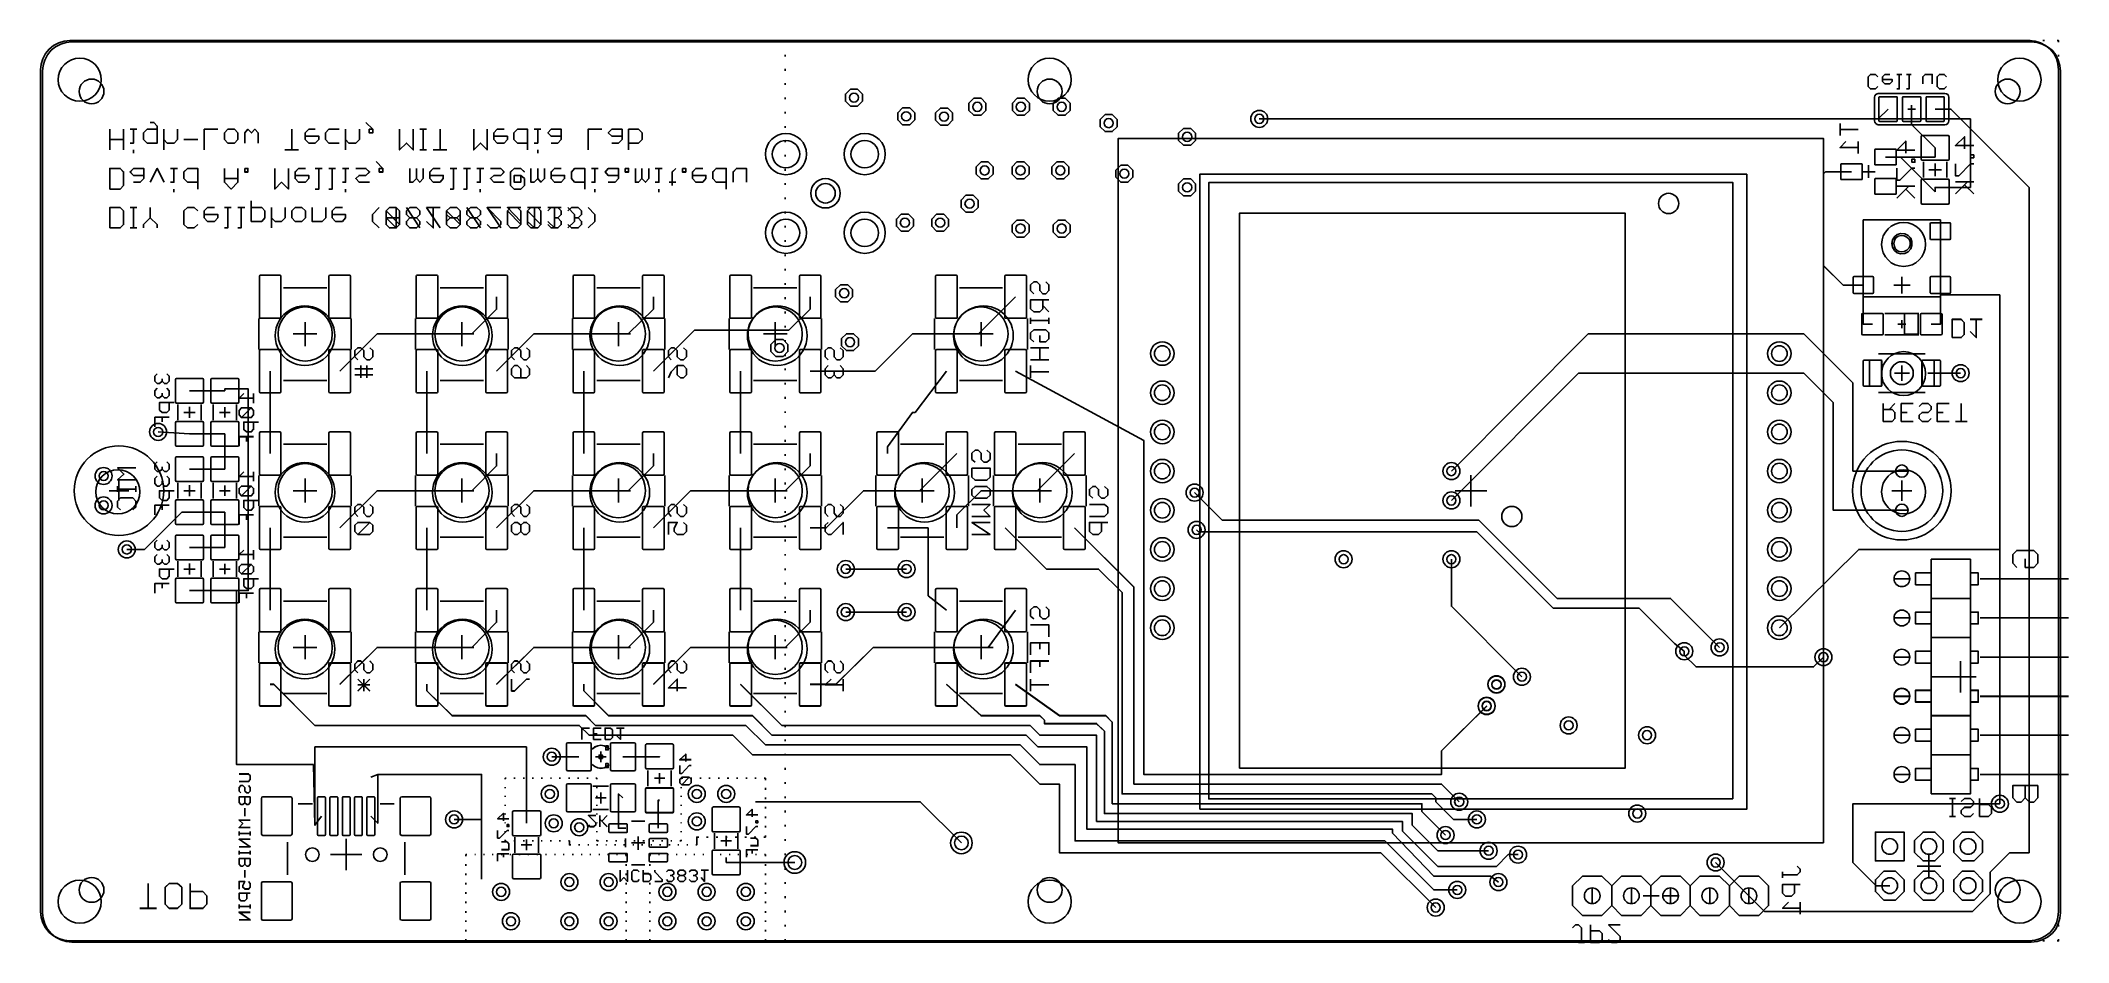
# Model space of a CAD drawing. Extents: x 82 to 213, y 78 to 137.
import ezdxf

# ---------------------------------------------------------------- set-up
doc = ezdxf.new("R2010")
doc.units = 0
for name, color, linetype in [('Circuit_2013-04-18', 7, 'CONTINUOUS'), ('Circuit_2013-08-08', 7, 'CONTINUOUS'), ('Cutout', 7, 'CONTINUOUS'), ('Holes', 7, 'CONTINUOUS'), ('Holes_Screws', 7, 'CONTINUOUS')]:
    doc.layers.add(name, color=color, linetype=linetype)

msp = doc.modelspace()

# ---------------------------------------------------------------- linework, layer by layer
at = {"layer": 'Circuit_2013-04-18', "color": 7}
for points in [[(81.576333, 135.036278), (81.618667, 135.417278), (81.7245, 135.755944), (81.893833, 136.094611), (82.126667, 136.390944), (82.423, 136.623778), (82.761667, 136.793111), (83.100333, 136.898944), (83.481333, 136.941278)], [(210.439, 136.941278), (83.481333, 136.941278)], [(210.439, 136.941278), (210.82, 136.898944), (211.158667, 136.793111), (211.497333, 136.623778), (211.793667, 136.390944), (212.0265, 136.094611), (212.195833, 135.755944), (212.301667, 135.417278), (212.344, 135.036278)], [(81.576333, 135.036278), (81.576333, 80.468611)], [(212.344, 80.468611), (212.344, 135.036278)], [(85.682667, 133.639278), (85.682667, 133.639278)], [(134.831667, 133.469944), (134.514167, 133.787444), (134.0485, 133.787444), (133.731, 133.469944), (133.731, 133.004278), (134.0485, 132.686778), (134.514167, 132.686778), (134.831667, 133.004278), (134.831667, 133.469944), (134.831667, 133.469944)], [(134.577667, 133.237111), (134.577667, 133.237111)], [(142.832667, 132.877278), (142.515167, 133.194778), (142.0495, 133.194778), (141.732, 132.877278), (141.732, 132.411611), (142.0495, 132.094111), (142.515167, 132.094111), (142.832667, 132.411611), (142.832667, 132.877278), (142.832667, 132.877278)], [(145.647833, 132.877278), (145.330333, 133.194778), (144.864667, 133.194778), (144.547167, 132.877278), (144.547167, 132.411611), (144.864667, 132.094111), (145.330333, 132.094111), (145.647833, 132.411611), (145.647833, 132.877278), (145.647833, 132.877278)], [(148.293667, 132.877278), (147.976167, 133.194778), (147.5105, 133.194778), (147.193, 132.877278), (147.193, 132.411611), (147.5105, 132.094111), (147.976167, 132.094111), (148.293667, 132.411611), (148.293667, 132.877278), (148.293667, 132.877278)], [(147.7645, 133.639278), (147.7645, 133.639278)], [(209.846333, 133.639278), (209.846333, 133.639278)], [(138.218333, 132.263444), (137.900833, 132.580944), (137.435167, 132.580944), (137.117667, 132.263444), (137.117667, 131.797778), (137.435167, 131.480278), (137.900833, 131.480278), (138.218333, 131.797778), (138.218333, 132.263444), (138.218333, 132.263444)], [(137.964333, 132.030611), (137.964333, 132.030611)], [(140.673667, 132.242278), (140.356167, 132.559778), (139.8905, 132.559778), (139.573, 132.242278), (139.573, 131.776611), (139.8905, 131.459111), (140.356167, 131.459111), (140.673667, 131.776611), (140.673667, 132.242278), (140.673667, 132.242278)], [(140.419667, 132.009444), (140.419667, 132.009444)], [(142.578667, 132.644444), (142.578667, 132.644444)], [(145.393833, 132.644444), (145.393833, 132.644444)], [(148.039667, 132.644444), (148.039667, 132.644444)], [(151.341667, 131.818944), (151.024167, 132.136444), (150.5585, 132.136444), (150.241, 131.818944), (150.241, 131.353278), (150.5585, 131.035778), (151.024167, 131.035778), (151.341667, 131.353278), (151.341667, 131.818944), (151.341667, 131.818944)], [(151.087667, 131.586111), (151.087667, 131.586111)], [(160.8455, 131.861278), (160.8455, 131.861278)], [(161.0995, 131.861278), (161.0995, 131.861278)], [(156.421667, 130.929944), (156.104167, 131.247444), (155.6385, 131.247444), (155.321, 130.929944), (155.321, 130.464278), (155.6385, 130.146778), (156.104167, 130.146778), (156.421667, 130.464278), (156.421667, 130.929944), (156.421667, 130.929944)], [(156.167667, 130.697111), (156.167667, 130.697111)], [(203.432833, 130.701344), (203.432833, 129.253544), (203.432833, 129.253544)], [(205.180353, 130.781778), (203.505647, 130.781778)], [(205.253167, 129.253544), (205.253167, 130.701344)], [(130.767667, 129.575278), (130.767667, 129.575278)], [(131.212167, 129.575278), (131.212167, 129.575278)], [(135.868833, 129.575278), (135.868833, 129.575278)], [(136.313333, 129.575278), (136.313333, 129.575278)], [(143.298333, 128.749778), (142.980833, 129.067278), (142.515167, 129.067278), (142.197667, 128.749778), (142.197667, 128.284111), (142.515167, 127.966611), (142.980833, 127.966611), (143.298333, 128.284111), (143.298333, 128.749778), (143.298333, 128.749778)], [(145.626667, 128.749778), (145.309167, 129.067278), (144.8435, 129.067278), (144.526, 128.749778), (144.526, 128.284111), (144.8435, 127.966611), (145.309167, 127.966611), (145.626667, 128.284111), (145.626667, 128.749778), (145.626667, 128.749778)], [(148.209, 128.749778), (147.8915, 129.067278), (147.425833, 129.067278), (147.108333, 128.749778), (147.108333, 128.284111), (147.425833, 127.966611), (147.8915, 127.966611), (148.209, 128.284111), (148.209, 128.749778), (148.209, 128.749778)], [(152.357667, 128.538111), (152.040167, 128.855611), (151.5745, 128.855611), (151.257, 128.538111), (151.257, 128.072444), (151.5745, 127.754944), (152.040167, 127.754944), (152.357667, 128.072444), (152.357667, 128.538111), (152.357667, 128.538111)], [(198.225833, 128.889478), (198.225833, 127.975078), (198.225833, 127.975078)], [(199.573938, 128.940278), (198.274728, 128.940278)], [(199.622833, 127.975078), (199.622833, 128.889478)], [(200.025, 128.855611), (200.025, 128.030111)], [(200.427167, 129.841978), (200.427167, 128.927578), (200.427167, 128.927578)], [(201.775272, 129.892778), (200.476062, 129.892778)], [(200.476062, 128.876778), (201.775272, 128.876778)], [(201.824167, 128.927578), (201.824167, 129.841978)], [(203.505647, 129.173111), (205.180353, 129.173111)], [(204.343, 128.961444), (204.343, 128.178278)], [(143.044333, 128.516944), (143.044333, 128.516944)], [(145.372667, 128.516944), (145.372667, 128.516944)], [(147.955, 128.516944), (147.955, 128.516944)], [(152.103667, 128.305278), (152.103667, 128.305278)], [(156.421667, 127.649111), (156.104167, 127.966611), (155.6385, 127.966611), (155.321, 127.649111), (155.321, 127.183444), (155.6385, 126.865944), (156.104167, 126.865944), (156.421667, 127.183444), (156.421667, 127.649111), (156.421667, 127.649111)], [(198.274728, 127.924278), (199.573938, 127.924278)], [(199.601667, 128.432278), (200.448333, 128.432278)], [(200.427167, 127.936978), (200.427167, 127.022578), (200.427167, 127.022578)], [(201.775272, 127.987778), (200.476062, 127.987778)], [(201.824167, 127.022578), (201.824167, 127.936978)], [(203.432833, 127.865011), (203.432833, 126.417211), (203.432833, 126.417211)], [(205.180353, 127.945444), (203.505647, 127.945444)], [(203.940833, 128.559278), (204.745167, 128.559278)], [(205.253167, 126.417211), (205.253167, 127.865011)], [(133.074833, 127.035278), (133.074833, 127.035278)], [(133.392333, 127.035278), (133.392333, 127.035278)], [(142.324667, 126.590778), (142.007167, 126.908278), (141.5415, 126.908278), (141.224, 126.590778), (141.224, 126.125111), (141.5415, 125.807611), (142.007167, 125.807611), (142.324667, 126.125111), (142.324667, 126.590778), (142.324667, 126.590778)], [(142.070667, 126.357944), (142.070667, 126.357944)], [(156.167667, 127.416278), (156.167667, 127.416278)], [(187.727167, 126.379111), (187.727167, 126.379111)], [(200.476062, 126.971778), (201.775272, 126.971778)], [(203.505647, 126.336778), (205.180353, 126.336778)], [(138.133667, 125.363111), (137.816167, 125.680611), (137.3505, 125.680611), (137.033, 125.363111), (137.033, 124.897444), (137.3505, 124.579944), (137.816167, 124.579944), (138.133667, 124.897444), (138.133667, 125.363111), (138.133667, 125.363111)], [(137.879667, 125.130278), (137.879667, 125.130278)], [(140.419667, 125.363111), (140.102167, 125.680611), (139.6365, 125.680611), (139.319, 125.363111), (139.319, 124.897444), (139.6365, 124.579944), (140.102167, 124.579944), (140.419667, 124.897444), (140.419667, 125.363111), (140.419667, 125.363111)], [(140.165667, 125.130278), (140.165667, 125.130278)], [(145.626667, 124.982111), (145.309167, 125.299611), (144.8435, 125.299611), (144.526, 124.982111), (144.526, 124.516444), (144.8435, 124.198944), (145.309167, 124.198944), (145.626667, 124.516444), (145.626667, 124.982111), (145.626667, 124.982111)], [(148.293667, 124.982111), (147.976167, 125.299611), (147.5105, 125.299611), (147.193, 124.982111), (147.193, 124.516444), (147.5105, 124.198944), (147.976167, 124.198944), (148.293667, 124.516444), (148.293667, 124.982111), (148.293667, 124.982111)], [(204.0255, 125.075244), (204.0255, 124.084644), (204.0255, 124.084644)], [(205.28534, 125.130278), (204.077993, 125.130278)], [(205.337833, 124.084644), (205.337833, 125.075244)], [(130.767667, 124.474111), (130.767667, 124.474111)], [(131.212167, 124.474111), (131.212167, 124.474111)], [(135.868833, 124.474111), (135.868833, 124.474111)], [(136.313333, 124.474111), (136.313333, 124.474111)], [(145.372667, 124.749278), (145.372667, 124.749278)], [(148.039667, 124.749278), (148.039667, 124.749278)], [(201.527833, 123.775611), (201.570167, 123.542778), (201.697167, 123.331111), (201.887667, 123.182944), (202.1205, 123.119444), (202.3745, 123.140611), (202.586167, 123.246444), (202.7555, 123.436944), (202.840167, 123.648611), (202.840167, 123.902611), (202.7555, 124.135444), (202.586167, 124.304778), (202.3745, 124.410611), (202.1205, 124.431778), (201.887667, 124.368278), (201.697167, 124.220111), (201.570167, 124.008444), (201.527833, 123.775611), (201.654833, 123.775611), (201.697167, 123.585111), (201.781833, 123.415778), (201.951167, 123.288778), (202.141667, 123.246444), (202.332167, 123.267611), (202.5015, 123.352278), (202.649667, 123.500444), (202.713167, 123.669778), (202.713167, 123.881444), (202.649667, 124.050778), (202.5015, 124.198944), (202.332167, 124.283611), (202.141667, 124.304778), (201.951167, 124.262444), (201.781833, 124.135444), (201.697167, 123.966111), (201.654833, 123.775611), (201.527833, 123.775611), (201.527833, 123.775611)], [(204.077993, 124.029611), (205.28534, 124.029611)], [(95.758, 121.652594), (95.758, 118.998294), (95.758, 118.998294)], [(97.08515, 121.722444), (95.82785, 121.722444)], [(97.155, 118.998294), (97.155, 121.652594)], [(100.2665, 121.652594), (100.2665, 118.998294), (100.2665, 118.998294)], [(101.59365, 121.722444), (100.33635, 121.722444)], [(101.6635, 118.998294), (101.6635, 121.652594)], [(105.918, 121.652594), (105.918, 118.998294), (105.918, 118.998294)], [(107.24515, 121.722444), (105.98785, 121.722444)], [(107.315, 118.998294), (107.315, 121.652594)], [(110.4265, 121.652594), (110.4265, 118.998294), (110.4265, 118.998294)], [(111.75365, 121.722444), (110.49635, 121.722444)], [(111.8235, 118.998294), (111.8235, 121.652594)], [(116.078, 121.652594), (116.078, 118.998294), (116.078, 118.998294)], [(117.40515, 121.722444), (116.14785, 121.722444)], [(117.475, 118.998294), (117.475, 121.652594)], [(120.5865, 121.652594), (120.5865, 118.998294), (120.5865, 118.998294)], [(121.91365, 121.722444), (120.65635, 121.722444)], [(121.9835, 118.998294), (121.9835, 121.652594)], [(126.238, 121.652594), (126.238, 118.998294), (126.238, 118.998294)], [(127.56515, 121.722444), (126.30785, 121.722444)], [(127.635, 118.998294), (127.635, 121.652594)], [(130.7465, 121.652594), (130.7465, 118.998294), (130.7465, 118.998294)], [(132.07365, 121.722444), (130.81635, 121.722444)], [(132.1435, 118.998294), (132.1435, 121.652594)], [(134.196667, 120.791111), (133.879167, 121.108611), (133.4135, 121.108611), (133.096, 120.791111), (133.096, 120.325444), (133.4135, 120.007944), (133.879167, 120.007944), (134.196667, 120.325444), (134.196667, 120.791111), (134.196667, 120.791111)], [(139.573, 121.652594), (139.573, 118.998294), (139.573, 118.998294)], [(140.90015, 121.722444), (139.64285, 121.722444)], [(140.97, 118.998294), (140.97, 121.652594)], [(144.060333, 121.652594), (144.060333, 118.998294), (144.060333, 118.998294)], [(145.387483, 121.722444), (144.130183, 121.722444)], [(145.457333, 118.998294), (145.457333, 121.652594)], [(199.030167, 121.582744), (199.030167, 120.592144), (199.030167, 120.592144)], [(200.290007, 121.637778), (199.08266, 121.637778)], [(200.3425, 120.592144), (200.3425, 121.582744)], [(201.654833, 121.087444), (202.713167, 121.087444)], [(202.184, 121.616611), (202.184, 120.537111)], [(204.0255, 121.582744), (204.0255, 120.592144), (204.0255, 120.592144)], [(205.28534, 121.637778), (204.077993, 121.637778)], [(205.337833, 120.592144), (205.337833, 121.582744)], [(133.942667, 120.558278), (133.942667, 120.558278)], [(199.08266, 120.537111), (200.290007, 120.537111)], [(204.077993, 120.537111), (205.28534, 120.537111)], [(95.82785, 118.928444), (97.08515, 118.928444)], [(98.721333, 118.674444), (98.721333, 117.129278)], [(100.33635, 118.928444), (101.59365, 118.928444)], [(105.98785, 118.928444), (107.24515, 118.928444)], [(108.881333, 118.674444), (108.881333, 117.129278)], [(110.49635, 118.928444), (111.75365, 118.928444)], [(116.14785, 118.928444), (117.40515, 118.928444)], [(119.020167, 118.674444), (119.020167, 117.129278)], [(120.65635, 118.928444), (121.91365, 118.928444)], [(126.30785, 118.928444), (127.56515, 118.928444)], [(129.180167, 118.674444), (129.180167, 117.129278)], [(130.81635, 118.928444), (132.07365, 118.928444)], [(139.64285, 118.928444), (140.90015, 118.928444)], [(142.515167, 118.674444), (142.515167, 117.129278)], [(144.130183, 118.928444), (145.387483, 118.928444)], [(199.5805, 119.176094), (199.5805, 117.918794), (199.5805, 117.918794)], [(200.90765, 119.245944), (199.65035, 119.245944)], [(200.9775, 117.918794), (200.9775, 119.176094)], [(201.93, 118.547444), (202.438, 118.547444)], [(202.184, 118.801444), (202.184, 118.293444)], [(202.353333, 117.891278), (203.242333, 117.891278), (203.242333, 119.245944), (202.353333, 119.245944), (202.353333, 117.891278), (202.353333, 117.891278)], [(203.3905, 119.176094), (203.3905, 117.918794), (203.3905, 117.918794)], [(204.71765, 119.245944), (203.46035, 119.245944)], [(204.7875, 117.918794), (204.7875, 119.176094)], [(97.938167, 117.912444), (99.483333, 117.912444)], [(108.098167, 117.912444), (109.643333, 117.912444)], [(118.258167, 117.912444), (119.803333, 117.912444)], [(128.418167, 117.912444), (129.963333, 117.912444)], [(130.005667, 117.235111), (129.688167, 117.552611), (129.2225, 117.552611), (128.905, 117.235111), (128.905, 116.769444), (129.2225, 116.451944), (129.688167, 116.451944), (130.005667, 116.769444), (130.005667, 117.235111), (130.005667, 117.235111)], [(129.751667, 117.002278), (129.751667, 117.002278)], [(134.577667, 117.616111), (134.260167, 117.933611), (133.7945, 117.933611), (133.477, 117.616111), (133.477, 117.150444), (133.7945, 116.832944), (134.260167, 116.832944), (134.577667, 117.150444), (134.577667, 117.616111), (134.577667, 117.616111)], [(134.323667, 117.383278), (134.323667, 117.383278)], [(141.753167, 117.912444), (143.298333, 117.912444)], [(199.65035, 117.848944), (200.90765, 117.848944)], [(203.46035, 117.848944), (204.71765, 117.848944)], [(95.758, 116.826594), (95.758, 114.172294), (95.758, 114.172294)], [(97.08515, 116.896444), (95.82785, 116.896444)], [(97.155, 114.172294), (97.155, 116.826594)], [(100.2665, 116.826594), (100.2665, 114.172294), (100.2665, 114.172294)], [(101.59365, 116.896444), (100.33635, 116.896444)], [(101.6635, 114.172294), (101.6635, 116.826594)], [(105.918, 116.826594), (105.918, 114.172294), (105.918, 114.172294)], [(107.24515, 116.896444), (105.98785, 116.896444)], [(107.315, 114.172294), (107.315, 116.826594)], [(110.4265, 116.826594), (110.4265, 114.172294), (110.4265, 114.172294)], [(111.75365, 116.896444), (110.49635, 116.896444)], [(111.8235, 114.172294), (111.8235, 116.826594)], [(116.078, 116.826594), (116.078, 114.172294), (116.078, 114.172294)], [(117.40515, 116.896444), (116.14785, 116.896444)], [(117.475, 114.172294), (117.475, 116.826594)], [(120.5865, 116.826594), (120.5865, 114.172294), (120.5865, 114.172294)], [(121.91365, 116.896444), (120.65635, 116.896444)], [(121.9835, 114.172294), (121.9835, 116.826594)], [(126.238, 116.826594), (126.238, 114.172294), (126.238, 114.172294)], [(127.56515, 116.896444), (126.30785, 116.896444)], [(127.635, 114.172294), (127.635, 116.826594)], [(130.7465, 116.826594), (130.7465, 114.172294), (130.7465, 114.172294)], [(132.07365, 116.896444), (130.81635, 116.896444)], [(132.1435, 114.172294), (132.1435, 116.826594)], [(139.573, 116.826594), (139.573, 114.172294), (139.573, 114.172294)], [(140.90015, 116.896444), (139.64285, 116.896444)], [(140.97, 114.172294), (140.97, 116.826594)], [(144.060333, 116.826594), (144.060333, 114.172294), (144.060333, 114.172294)], [(145.387483, 116.896444), (144.130183, 116.896444)], [(145.457333, 114.172294), (145.457333, 116.826594)], [(154.770667, 116.642444), (154.770667, 116.642444)], [(155.024667, 116.642444), (155.024667, 116.642444)], [(194.7545, 116.642444), (194.7545, 116.642444)], [(195.0085, 116.642444), (195.0085, 116.642444)], [(200.0885, 116.168311), (200.0885, 114.576578), (200.0885, 114.576578)], [(200.840552, 116.219111), (200.140782, 116.219111)], [(200.892833, 114.576578), (200.892833, 116.168311)], [(202.184, 115.859278), (202.184, 114.885611)], [(203.475167, 116.168311), (203.475167, 114.576578), (203.475167, 114.576578)], [(204.227218, 116.219111), (203.527448, 116.219111)], [(204.2795, 114.576578), (204.2795, 116.168311)], [(90.318167, 114.953344), (90.318167, 113.505544), (90.318167, 113.505544)], [(92.065687, 115.033778), (90.39098, 115.033778)], [(92.1385, 113.505544), (92.1385, 114.953344)], [(92.604167, 114.953344), (92.604167, 113.505544), (92.604167, 113.505544)], [(94.351687, 115.033778), (92.67698, 115.033778)], [(94.4245, 113.505544), (94.4245, 114.953344)], [(200.140782, 114.525778), (200.840552, 114.525778)], [(201.697167, 115.372444), (202.670833, 115.372444)], [(203.527448, 114.525778), (204.227218, 114.525778)], [(206.290333, 115.372444), (206.290333, 115.372444)], [(206.544333, 115.372444), (206.544333, 115.372444)], [(90.39098, 113.425111), (92.065687, 113.425111)], [(91.228333, 113.192278), (91.228333, 112.472611)], [(92.67698, 113.425111), (94.351687, 113.425111)], [(93.514333, 113.171111), (93.514333, 112.493778)], [(95.82785, 114.102444), (97.08515, 114.102444)], [(100.33635, 114.102444), (101.59365, 114.102444)], [(105.98785, 114.102444), (107.24515, 114.102444)], [(110.49635, 114.102444), (111.75365, 114.102444)], [(116.14785, 114.102444), (117.40515, 114.102444)], [(120.65635, 114.102444), (121.91365, 114.102444)], [(126.30785, 114.102444), (127.56515, 114.102444)], [(130.81635, 114.102444), (132.07365, 114.102444)], [(139.64285, 114.102444), (140.90015, 114.102444)], [(144.130183, 114.102444), (145.387483, 114.102444)], [(154.770667, 114.102444), (154.770667, 114.102444)], [(155.024667, 114.102444), (155.024667, 114.102444)], [(194.7545, 114.102444), (194.7545, 114.102444)], [(195.0085, 114.102444), (195.0085, 114.102444)], [(90.318167, 112.159344), (90.318167, 110.711544), (90.318167, 110.711544)], [(92.065687, 112.239778), (90.39098, 112.239778)], [(90.8685, 112.832444), (91.588167, 112.832444)], [(92.1385, 110.711544), (92.1385, 112.159344)], [(92.604167, 112.159344), (92.604167, 110.711544), (92.604167, 110.711544)], [(94.351687, 112.239778), (92.67698, 112.239778)], [(93.175667, 112.832444), (93.853, 112.832444)], [(94.4245, 110.711544), (94.4245, 112.159344)], [(89.492667, 111.562444), (89.492667, 111.562444)], [(89.746667, 111.562444), (89.746667, 111.562444)], [(90.39098, 110.631111), (92.065687, 110.631111)], [(92.67698, 110.631111), (94.351687, 110.631111)], [(95.758, 111.492594), (95.758, 108.838294), (95.758, 108.838294)], [(97.08515, 111.562444), (95.82785, 111.562444)], [(97.155, 108.838294), (97.155, 111.492594)], [(100.2665, 111.492594), (100.2665, 108.838294), (100.2665, 108.838294)], [(101.59365, 111.562444), (100.33635, 111.562444)], [(101.6635, 108.838294), (101.6635, 111.492594)], [(105.918, 111.492594), (105.918, 108.838294), (105.918, 108.838294)], [(107.24515, 111.562444), (105.98785, 111.562444)], [(107.315, 108.838294), (107.315, 111.492594)], [(110.4265, 111.492594), (110.4265, 108.838294), (110.4265, 108.838294)], [(111.75365, 111.562444), (110.49635, 111.562444)], [(111.8235, 108.838294), (111.8235, 111.492594)], [(116.078, 111.492594), (116.078, 108.838294), (116.078, 108.838294)], [(117.40515, 111.562444), (116.14785, 111.562444)], [(117.475, 108.838294), (117.475, 111.492594)], [(120.5865, 111.492594), (120.5865, 108.838294), (120.5865, 108.838294)], [(121.91365, 111.562444), (120.65635, 111.562444)], [(121.9835, 108.838294), (121.9835, 111.492594)], [(126.238, 111.492594), (126.238, 108.838294), (126.238, 108.838294)], [(127.56515, 111.562444), (126.30785, 111.562444)], [(127.635, 108.838294), (127.635, 111.492594)], [(130.7465, 111.492594), (130.7465, 108.838294), (130.7465, 108.838294)], [(132.07365, 111.562444), (130.81635, 111.562444)], [(132.1435, 108.838294), (132.1435, 111.492594)], [(135.763, 111.492594), (135.763, 108.838294), (135.763, 108.838294)], [(137.09015, 111.562444), (135.83285, 111.562444)], [(137.16, 108.838294), (137.16, 111.492594)], [(140.250333, 111.492594), (140.250333, 108.838294), (140.250333, 108.838294)], [(141.577483, 111.562444), (140.320183, 111.562444)], [(141.647333, 108.838294), (141.647333, 111.492594)], [(143.383, 111.492594), (143.383, 108.838294), (143.383, 108.838294)], [(144.71015, 111.562444), (143.45285, 111.562444)], [(144.78, 108.838294), (144.78, 111.492594)], [(147.870333, 111.492594), (147.870333, 108.838294), (147.870333, 108.838294)], [(149.197483, 111.562444), (147.940183, 111.562444)], [(149.267333, 108.838294), (149.267333, 111.492594)], [(154.770667, 111.562444), (154.770667, 111.562444)], [(155.024667, 111.562444), (155.024667, 111.562444)], [(194.7545, 111.562444), (194.7545, 111.562444)], [(195.0085, 111.562444), (195.0085, 111.562444)], [(90.318167, 109.873344), (90.318167, 108.425544), (90.318167, 108.425544)], [(92.065687, 109.953778), (90.39098, 109.953778)], [(92.1385, 108.425544), (92.1385, 109.873344)], [(92.604167, 109.873344), (92.604167, 108.425544), (92.604167, 108.425544)], [(94.351687, 109.953778), (92.67698, 109.953778)], [(94.4245, 108.425544), (94.4245, 109.873344)], [(85.957833, 108.704944), (85.957833, 108.704944)], [(86.021333, 107.752444), (87.291333, 107.752444)], [(86.211833, 108.704944), (86.211833, 108.704944)], [(86.656333, 108.387444), (86.656333, 107.117444)], [(90.39098, 108.345111), (92.065687, 108.345111)], [(90.8685, 107.752444), (91.588167, 107.752444)], [(91.228333, 108.112278), (91.228333, 107.392611)], [(92.67698, 108.345111), (94.351687, 108.345111)], [(93.175667, 107.752444), (93.853, 107.752444)], [(93.514333, 108.091111), (93.514333, 107.413778)], [(95.82785, 108.768444), (97.08515, 108.768444)], [(97.938167, 107.752444), (99.483333, 107.752444)], [(98.721333, 108.535611), (98.721333, 106.990444)], [(100.33635, 108.768444), (101.59365, 108.768444)], [(105.98785, 108.768444), (107.24515, 108.768444)], [(108.098167, 107.752444), (109.643333, 107.752444)], [(108.881333, 108.535611), (108.881333, 106.990444)], [(110.49635, 108.768444), (111.75365, 108.768444)], [(116.14785, 108.768444), (117.40515, 108.768444)], [(118.258167, 107.752444), (119.803333, 107.752444)], [(119.020167, 108.535611), (119.020167, 106.990444)], [(120.65635, 108.768444), (121.91365, 108.768444)], [(126.30785, 108.768444), (127.56515, 108.768444)], [(128.418167, 107.752444), (129.963333, 107.752444)], [(129.180167, 108.535611), (129.180167, 106.990444)], [(130.81635, 108.768444), (132.07365, 108.768444)], [(135.83285, 108.768444), (137.09015, 108.768444)], [(137.943167, 107.752444), (139.488333, 107.752444)], [(138.705167, 108.535611), (138.705167, 106.990444)], [(140.320183, 108.768444), (141.577483, 108.768444)], [(143.45285, 108.768444), (144.71015, 108.768444)], [(145.563167, 107.752444), (147.087167, 107.752444)], [(146.325167, 108.535611), (146.325167, 106.990444)], [(147.940183, 108.768444), (149.197483, 108.768444)], [(154.770667, 109.022444), (154.770667, 109.022444)], [(155.024667, 109.022444), (155.024667, 109.022444)], [(173.249167, 107.752444), (175.281167, 107.752444)], [(173.2915, 109.022444), (173.2915, 109.022444)], [(173.5455, 109.022444), (173.5455, 109.022444)], [(174.265167, 108.768444), (174.265167, 106.736444)], [(194.7545, 109.022444), (194.7545, 109.022444)], [(195.0085, 109.022444), (195.0085, 109.022444)], [(201.527833, 107.752444), (202.840167, 107.752444)], [(202.184, 108.408611), (202.184, 107.096278)], [(85.957833, 106.799944), (85.957833, 106.799944)], [(86.211833, 106.799944), (86.211833, 106.799944)], [(90.318167, 107.079344), (90.318167, 105.631544), (90.318167, 105.631544)], [(92.065687, 107.159778), (90.39098, 107.159778)], [(92.1385, 105.631544), (92.1385, 107.079344)], [(92.604167, 107.079344), (92.604167, 105.631544), (92.604167, 105.631544)], [(94.351687, 107.159778), (92.67698, 107.159778)], [(94.4245, 105.631544), (94.4245, 107.079344)], [(95.758, 106.666594), (95.758, 104.012294), (95.758, 104.012294)], [(97.08515, 106.736444), (95.82785, 106.736444)], [(97.155, 104.012294), (97.155, 106.666594)], [(100.2665, 106.666594), (100.2665, 104.012294), (100.2665, 104.012294)], [(101.59365, 106.736444), (100.33635, 106.736444)], [(101.6635, 104.012294), (101.6635, 106.666594)], [(105.918, 106.666594), (105.918, 104.012294), (105.918, 104.012294)], [(107.24515, 106.736444), (105.98785, 106.736444)], [(107.315, 104.012294), (107.315, 106.666594)], [(110.4265, 106.666594), (110.4265, 104.012294), (110.4265, 104.012294)], [(111.75365, 106.736444), (110.49635, 106.736444)], [(111.8235, 104.012294), (111.8235, 106.666594)], [(116.078, 106.666594), (116.078, 104.012294), (116.078, 104.012294)], [(117.40515, 106.736444), (116.14785, 106.736444)], [(117.475, 104.012294), (117.475, 106.666594)], [(120.5865, 106.666594), (120.5865, 104.012294), (120.5865, 104.012294)], [(121.91365, 106.736444), (120.65635, 106.736444)], [(121.9835, 104.012294), (121.9835, 106.666594)], [(126.238, 106.666594), (126.238, 104.012294), (126.238, 104.012294)], [(127.56515, 106.736444), (126.30785, 106.736444)], [(127.635, 104.012294), (127.635, 106.666594)], [(130.7465, 106.666594), (130.7465, 104.012294), (130.7465, 104.012294)], [(132.07365, 106.736444), (130.81635, 106.736444)], [(132.1435, 104.012294), (132.1435, 106.666594)], [(135.763, 106.666594), (135.763, 104.012294), (135.763, 104.012294)], [(137.09015, 106.736444), (135.83285, 106.736444)], [(137.16, 104.012294), (137.16, 106.666594)], [(140.250333, 106.666594), (140.250333, 104.012294), (140.250333, 104.012294)], [(141.577483, 106.736444), (140.320183, 106.736444)], [(141.647333, 104.012294), (141.647333, 106.666594)], [(143.383, 106.666594), (143.383, 104.012294), (143.383, 104.012294)], [(144.71015, 106.736444), (143.45285, 106.736444)], [(144.78, 104.012294), (144.78, 106.666594)], [(147.870333, 106.666594), (147.870333, 104.012294), (147.870333, 104.012294)], [(149.197483, 106.736444), (147.940183, 106.736444)], [(149.267333, 104.012294), (149.267333, 106.666594)], [(154.770667, 106.482444), (154.770667, 106.482444)], [(155.024667, 106.482444), (155.024667, 106.482444)], [(156.6545, 107.625444), (156.6545, 107.625444)], [(156.9085, 107.625444), (156.9085, 107.625444)], [(173.2915, 107.117444), (173.2915, 107.117444)], [(173.5455, 107.117444), (173.5455, 107.117444)], [(194.7545, 106.482444), (194.7545, 106.482444)], [(195.0085, 106.482444), (195.0085, 106.482444)], [(90.39098, 105.551111), (92.065687, 105.551111)], [(92.67698, 105.551111), (94.351687, 105.551111)], [(156.7815, 105.212444), (156.7815, 105.212444)], [(157.0355, 105.212444), (157.0355, 105.212444)], [(177.567167, 106.080278), (177.567167, 106.080278)], [(87.460667, 103.942444), (87.460667, 103.942444)], [(87.714667, 103.942444), (87.714667, 103.942444)], [(90.318167, 104.793344), (90.318167, 103.345544), (90.318167, 103.345544)], [(92.065687, 104.873778), (90.39098, 104.873778)], [(92.1385, 103.345544), (92.1385, 104.793344)], [(92.604167, 104.793344), (92.604167, 103.345544), (92.604167, 103.345544)], [(94.351687, 104.873778), (92.67698, 104.873778)], [(94.4245, 103.345544), (94.4245, 104.793344)], [(95.82785, 103.942444), (97.08515, 103.942444)], [(100.33635, 103.942444), (101.59365, 103.942444)], [(105.98785, 103.942444), (107.24515, 103.942444)], [(110.49635, 103.942444), (111.75365, 103.942444)], [(116.14785, 103.942444), (117.40515, 103.942444)], [(120.65635, 103.942444), (121.91365, 103.942444)], [(126.30785, 103.942444), (127.56515, 103.942444)], [(130.81635, 103.942444), (132.07365, 103.942444)], [(135.83285, 103.942444), (137.09015, 103.942444)], [(140.320183, 103.942444), (141.577483, 103.942444)], [(143.45285, 103.942444), (144.71015, 103.942444)], [(147.940183, 103.942444), (149.197483, 103.942444)], [(154.770667, 103.942444), (154.770667, 103.942444)], [(155.024667, 103.942444), (155.024667, 103.942444)], [(194.7545, 103.942444), (194.7545, 103.942444)], [(195.0085, 103.942444), (195.0085, 103.942444)], [(90.39098, 103.265111), (92.065687, 103.265111)], [(90.8685, 102.672444), (91.588167, 102.672444)], [(91.228333, 103.032278), (91.228333, 102.312611)], [(92.67698, 103.265111), (94.351687, 103.265111)], [(93.175667, 102.672444), (93.853, 102.672444)], [(93.514333, 103.011111), (93.514333, 102.333778)], [(134.0485, 102.672444), (134.0485, 102.672444)], [(134.3025, 102.672444), (134.3025, 102.672444)], [(137.9855, 102.672444), (137.9855, 102.672444)], [(138.2395, 102.672444), (138.2395, 102.672444)], [(166.3065, 103.307444), (166.3065, 103.307444)], [(166.5605, 103.307444), (166.5605, 103.307444)], [(173.2915, 103.307444), (173.2915, 103.307444)], [(173.5455, 103.307444), (173.5455, 103.307444)], [(90.318167, 101.999344), (90.318167, 100.551544), (90.318167, 100.551544)], [(92.065687, 102.079778), (90.39098, 102.079778)], [(92.1385, 100.551544), (92.1385, 101.999344)], [(92.604167, 101.999344), (92.604167, 100.551544), (92.604167, 100.551544)], [(94.351687, 102.079778), (92.67698, 102.079778)], [(94.4245, 100.551544), (94.4245, 101.999344)], [(95.758, 101.332594), (95.758, 98.678294), (95.758, 98.678294)], [(97.08515, 101.402444), (95.82785, 101.402444)], [(97.155, 98.678294), (97.155, 101.332594)], [(100.2665, 101.332594), (100.2665, 98.678294), (100.2665, 98.678294)], [(101.59365, 101.402444), (100.33635, 101.402444)], [(101.6635, 98.678294), (101.6635, 101.332594)], [(105.918, 101.332594), (105.918, 98.678294), (105.918, 98.678294)], [(107.24515, 101.402444), (105.98785, 101.402444)], [(107.315, 98.678294), (107.315, 101.332594)], [(110.4265, 101.332594), (110.4265, 98.678294), (110.4265, 98.678294)], [(111.75365, 101.402444), (110.49635, 101.402444)], [(111.8235, 98.678294), (111.8235, 101.332594)], [(116.078, 101.332594), (116.078, 98.678294), (116.078, 98.678294)], [(117.40515, 101.402444), (116.14785, 101.402444)], [(117.475, 98.678294), (117.475, 101.332594)], [(120.5865, 101.332594), (120.5865, 98.678294), (120.5865, 98.678294)], [(121.91365, 101.402444), (120.65635, 101.402444)], [(121.9835, 98.678294), (121.9835, 101.332594)], [(126.238, 101.332594), (126.238, 98.678294), (126.238, 98.678294)], [(127.56515, 101.402444), (126.30785, 101.402444)], [(127.635, 98.678294), (127.635, 101.332594)], [(130.7465, 101.332594), (130.7465, 98.678294), (130.7465, 98.678294)], [(132.07365, 101.402444), (130.81635, 101.402444)], [(132.1435, 98.678294), (132.1435, 101.332594)], [(139.573, 101.332594), (139.573, 98.678294), (139.573, 98.678294)], [(140.90015, 101.402444), (139.64285, 101.402444)], [(140.97, 98.678294), (140.97, 101.332594)], [(144.060333, 101.332594), (144.060333, 98.678294), (144.060333, 98.678294)], [(145.387483, 101.402444), (144.130183, 101.402444)], [(145.457333, 98.678294), (145.457333, 101.332594)], [(154.770667, 101.402444), (154.770667, 101.402444)], [(155.024667, 101.402444), (155.024667, 101.402444)], [(194.7545, 101.402444), (194.7545, 101.402444)], [(195.0085, 101.402444), (195.0085, 101.402444)], [(202.692, 102.037444), (202.692, 102.037444)], [(203.073, 101.656444), (204.089, 101.656444), (204.089, 102.418444), (203.073, 102.418444), (203.073, 101.656444), (203.073, 101.656444)], [(206.629, 101.656444), (207.137, 101.656444), (207.137, 102.418444), (206.629, 102.418444), (206.629, 101.656444), (206.629, 101.656444)], [(90.39098, 100.471111), (92.065687, 100.471111)], [(92.67698, 100.471111), (94.351687, 100.471111)], [(134.0485, 99.878444), (134.0485, 99.878444)], [(134.3025, 99.878444), (134.3025, 99.878444)], [(137.9855, 99.878444), (137.9855, 99.878444)], [(138.2395, 99.878444), (138.2395, 99.878444)], [(203.073, 99.116444), (204.089, 99.116444), (204.089, 99.878444), (203.073, 99.878444), (203.073, 99.116444), (203.073, 99.116444)], [(206.629, 99.116444), (207.137, 99.116444), (207.137, 99.878444), (206.629, 99.878444), (206.629, 99.116444), (206.629, 99.116444)], [(95.82785, 98.608444), (97.08515, 98.608444)], [(100.33635, 98.608444), (101.59365, 98.608444)], [(105.98785, 98.608444), (107.24515, 98.608444)], [(110.49635, 98.608444), (111.75365, 98.608444)], [(116.14785, 98.608444), (117.40515, 98.608444)], [(120.65635, 98.608444), (121.91365, 98.608444)], [(126.30785, 98.608444), (127.56515, 98.608444)], [(130.81635, 98.608444), (132.07365, 98.608444)], [(139.64285, 98.608444), (140.90015, 98.608444)], [(144.130183, 98.608444), (145.387483, 98.608444)], [(154.770667, 98.862444), (154.770667, 98.862444)], [(155.024667, 98.862444), (155.024667, 98.862444)], [(194.7545, 98.862444), (194.7545, 98.862444)], [(195.0085, 98.862444), (195.0085, 98.862444)], [(202.692, 99.497444), (202.692, 99.497444)], [(97.938167, 97.592444), (99.483333, 97.592444)], [(98.721333, 98.375611), (98.721333, 96.830444)], [(108.098167, 97.592444), (109.643333, 97.592444)], [(108.881333, 98.375611), (108.881333, 96.830444)], [(118.258167, 97.592444), (119.803333, 97.592444)], [(119.020167, 98.375611), (119.020167, 96.830444)], [(128.418167, 97.592444), (129.963333, 97.592444)], [(129.180167, 98.375611), (129.180167, 96.830444)], [(141.753167, 97.592444), (143.298333, 97.592444)], [(142.515167, 98.375611), (142.515167, 96.830444)], [(188.383333, 97.338444), (188.383333, 97.338444)], [(188.637333, 97.338444), (188.637333, 97.338444)], [(190.669333, 97.592444), (190.669333, 97.592444)], [(190.923333, 97.592444), (190.923333, 97.592444)], [(203.073, 96.576444), (204.089, 96.576444), (204.089, 97.338444), (203.073, 97.338444), (203.073, 96.576444), (203.073, 96.576444)], [(206.629, 96.576444), (207.137, 96.576444), (207.137, 97.338444), (206.629, 97.338444), (206.629, 96.576444), (206.629, 96.576444)], [(95.758, 96.527761), (95.758, 93.873461), (95.758, 93.873461)], [(97.08515, 96.597611), (95.82785, 96.597611)], [(97.155, 93.873461), (97.155, 96.527761)], [(100.2665, 96.527761), (100.2665, 93.873461), (100.2665, 93.873461)], [(101.59365, 96.597611), (100.33635, 96.597611)], [(101.6635, 93.873461), (101.6635, 96.527761)], [(105.918, 96.527761), (105.918, 93.873461), (105.918, 93.873461)], [(107.24515, 96.597611), (105.98785, 96.597611)], [(107.315, 93.873461), (107.315, 96.527761)], [(110.4265, 96.527761), (110.4265, 93.873461), (110.4265, 93.873461)], [(111.75365, 96.597611), (110.49635, 96.597611)], [(111.8235, 93.873461), (111.8235, 96.527761)], [(116.078, 96.527761), (116.078, 93.873461), (116.078, 93.873461)], [(117.40515, 96.597611), (116.14785, 96.597611)], [(117.475, 93.873461), (117.475, 96.527761)], [(120.5865, 96.527761), (120.5865, 93.873461), (120.5865, 93.873461)], [(121.91365, 96.597611), (120.65635, 96.597611)], [(121.9835, 93.873461), (121.9835, 96.527761)], [(126.238, 96.527761), (126.238, 93.873461), (126.238, 93.873461)], [(127.56515, 96.597611), (126.30785, 96.597611)], [(127.635, 93.873461), (127.635, 96.527761)], [(130.7465, 96.527761), (130.7465, 93.873461), (130.7465, 93.873461)], [(132.07365, 96.597611), (130.81635, 96.597611)], [(132.1435, 93.873461), (132.1435, 96.527761)], [(139.573, 96.527761), (139.573, 93.873461), (139.573, 93.873461)], [(140.90015, 96.597611), (139.64285, 96.597611)], [(140.97, 93.873461), (140.97, 96.527761)], [(144.060333, 96.527761), (144.060333, 93.873461), (144.060333, 93.873461)], [(145.387483, 96.597611), (144.130183, 96.597611)], [(145.457333, 93.873461), (145.457333, 96.527761)], [(197.400333, 96.957444), (197.400333, 96.957444)], [(197.654333, 96.957444), (197.654333, 96.957444)], [(202.692, 96.957444), (202.692, 96.957444)], [(205.994, 96.703444), (205.994, 94.692611)], [(176.2125, 95.200611), (176.2125, 95.200611)], [(176.4665, 95.200611), (176.4665, 95.200611)], [(177.8635, 95.687444), (177.8635, 95.687444)], [(178.1175, 95.687444), (178.1175, 95.687444)], [(203.073, 94.057611), (204.089, 94.057611), (204.089, 94.819611), (203.073, 94.819611), (203.073, 94.057611), (203.073, 94.057611)], [(204.978, 95.687444), (207.01, 95.687444)], [(206.629, 94.057611), (207.137, 94.057611), (207.137, 94.819611), (206.629, 94.819611), (206.629, 94.057611), (206.629, 94.057611)], [(95.82785, 93.803611), (97.08515, 93.803611)], [(100.33635, 93.803611), (101.59365, 93.803611)], [(105.98785, 93.803611), (107.24515, 93.803611)], [(110.49635, 93.803611), (111.75365, 93.803611)], [(116.14785, 93.803611), (117.40515, 93.803611)], [(120.65635, 93.803611), (121.91365, 93.803611)], [(126.30785, 93.803611), (127.56515, 93.803611)], [(130.81635, 93.803611), (132.07365, 93.803611)], [(139.64285, 93.803611), (140.90015, 93.803611)], [(144.130183, 93.803611), (145.387483, 93.803611)], [(175.5775, 93.803611), (175.5775, 93.803611)], [(175.8315, 93.803611), (175.8315, 93.803611)], [(202.692, 94.438611), (202.692, 94.438611)], [(180.890333, 92.533611), (180.890333, 92.533611)], [(181.144333, 92.533611), (181.144333, 92.533611)], [(203.073, 91.517611), (204.089, 91.517611), (204.089, 92.279611), (203.073, 92.279611), (203.073, 91.517611), (203.073, 91.517611)], [(206.629, 91.517611), (207.137, 91.517611), (207.137, 92.279611), (206.629, 92.279611), (206.629, 91.517611), (206.629, 91.517611)], [(115.654667, 91.338964), (115.654667, 89.664258), (115.654667, 89.664258)], [(117.1829, 91.411778), (115.7351, 91.411778)], [(117.263333, 89.664258), (117.263333, 91.338964)], [(117.877167, 90.840278), (117.877167, 90.141778)], [(118.194667, 90.946111), (118.364, 90.946111), (118.364, 91.200111), (118.194667, 91.200111), (118.194667, 90.946111), (118.194667, 90.946111)], [(118.512167, 91.338964), (118.512167, 89.664258), (118.512167, 89.664258)], [(120.0404, 91.411778), (118.5926, 91.411778)], [(120.120833, 89.664258), (120.120833, 91.338964)], [(120.777, 91.246678), (120.777, 89.798878), (120.777, 89.798878)], [(122.52452, 91.327111), (120.849813, 91.327111)], [(122.597333, 89.798878), (122.597333, 91.246678)], [(185.970333, 91.898611), (185.970333, 91.898611)], [(186.224333, 91.898611), (186.224333, 91.898611)], [(202.692, 91.898611), (202.692, 91.898611)], [(114.9985, 90.501611), (114.9985, 90.501611)], [(115.2525, 90.501611), (115.2525, 90.501611)], [(115.7351, 89.591444), (117.1829, 89.591444)], [(117.5385, 90.501611), (118.237, 90.501611)], [(117.771333, 90.395778), (117.983, 90.395778), (117.983, 90.607444), (117.771333, 90.607444), (117.771333, 90.395778), (117.771333, 90.395778)], [(118.194667, 89.803111), (118.364, 89.803111), (118.364, 90.057111), (118.194667, 90.057111), (118.194667, 89.803111), (118.194667, 89.803111)], [(118.5926, 89.591444), (120.0404, 89.591444)], [(120.849813, 89.718444), (122.52452, 89.718444)], [(121.687167, 89.443278), (121.687167, 88.765944)], [(202.692, 89.358611), (202.692, 89.358611)], [(203.073, 88.977611), (204.089, 88.977611), (204.089, 89.739611), (203.073, 89.739611), (203.073, 88.977611), (203.073, 88.977611)], [(206.629, 88.977611), (207.137, 88.977611), (207.137, 89.739611), (206.629, 89.739611), (206.629, 88.977611), (206.629, 88.977611)], [(114.8715, 88.088611), (114.8715, 88.088611)], [(115.1255, 88.088611), (115.1255, 88.088611)], [(115.654667, 88.671964), (115.654667, 86.997258), (115.654667, 86.997258)], [(117.1829, 88.744778), (115.7351, 88.744778)], [(117.263333, 86.997258), (117.263333, 88.671964)], [(117.877167, 88.173278), (117.877167, 87.495944)], [(118.512167, 88.671964), (118.512167, 86.997258), (118.512167, 86.997258)], [(120.0404, 88.744778), (118.5926, 88.744778)], [(120.120833, 86.997258), (120.120833, 88.671964)], [(120.777, 88.410344), (120.777, 86.962544), (120.777, 86.962544)], [(122.52452, 88.490778), (120.849813, 88.490778)], [(121.3485, 89.104611), (122.025833, 89.104611)], [(122.597333, 86.962544), (122.597333, 88.410344)], [(124.3965, 88.088611), (124.3965, 88.088611)], [(124.6505, 88.088611), (124.6505, 88.088611)], [(126.3015, 88.088611), (126.3015, 88.088611)], [(126.5555, 88.088611), (126.5555, 88.088611)], [(95.885, 87.798204), (95.885, 85.500351), (95.885, 85.500351)], [(97.775183, 87.898111), (95.984483, 87.898111)], [(97.874667, 85.500351), (97.874667, 87.798204)], [(99.525667, 87.848158), (99.525667, 85.450398), (99.525667, 85.450398)], [(99.982867, 87.898111), (99.576467, 87.898111)], [(100.033667, 85.450398), (100.033667, 87.848158)], [(100.33, 87.848158), (100.33, 85.450398), (100.33, 85.450398)], [(100.7872, 87.898111), (100.3808, 87.898111)], [(100.838, 85.450398), (100.838, 87.848158)], [(101.134333, 87.848158), (101.134333, 85.450398), (101.134333, 85.450398)], [(101.591533, 87.898111), (101.185133, 87.898111)], [(101.642333, 85.450398), (101.642333, 87.848158)], [(101.9175, 87.848158), (101.9175, 85.450398), (101.9175, 85.450398)], [(102.3747, 87.898111), (101.9683, 87.898111)], [(102.4255, 85.450398), (102.4255, 87.848158)], [(102.721833, 87.848158), (102.721833, 85.450398), (102.721833, 85.450398)], [(103.179033, 87.898111), (102.772633, 87.898111)], [(103.229833, 85.450398), (103.229833, 87.848158)], [(104.880833, 87.798204), (104.880833, 85.500351), (104.880833, 85.500351)], [(106.771017, 87.898111), (104.980317, 87.898111)], [(106.8705, 85.500351), (106.8705, 87.798204)], [(112.162167, 86.907511), (112.162167, 85.459711), (112.162167, 85.459711)], [(113.909687, 86.987944), (112.23498, 86.987944)], [(113.9825, 85.459711), (113.9825, 86.907511)], [(115.7351, 86.924444), (117.1829, 86.924444)], [(117.5385, 87.834611), (118.237, 87.834611)], [(118.5926, 86.924444), (120.0404, 86.924444)], [(120.849813, 86.882111), (122.52452, 86.882111)], [(125.095, 87.161511), (125.095, 85.713711), (125.095, 85.713711)], [(126.84252, 87.241944), (125.167813, 87.241944)], [(126.915333, 85.713711), (126.915333, 87.161511)], [(173.7995, 87.580611), (173.7995, 87.580611)], [(174.0535, 87.580611), (174.0535, 87.580611)], [(185.335333, 86.818611), (185.335333, 86.818611)], [(185.589333, 86.818611), (185.589333, 86.818611)], [(208.830333, 87.453611), (208.830333, 87.453611)], [(209.084333, 87.453611), (209.084333, 87.453611)], [(108.669667, 86.437611), (108.669667, 86.437611)], [(108.923667, 86.437611), (108.923667, 86.437611)], [(115.1255, 86.183611), (115.1255, 86.183611)], [(115.3795, 86.183611), (115.3795, 86.183611)], [(116.7765, 85.929611), (116.7765, 85.929611)], [(117.0305, 85.929611), (117.0305, 85.929611)], [(118.406333, 86.091748), (118.406333, 85.640474), (118.406333, 85.640474)], [(119.544253, 86.141278), (118.453747, 86.141278)], [(118.453747, 85.590944), (119.544253, 85.590944)], [(119.591667, 85.640474), (119.591667, 86.091748)], [(121.009833, 86.091748), (121.009833, 85.640474), (121.009833, 85.640474)], [(122.147753, 86.141278), (121.057247, 86.141278)], [(121.057247, 85.590944), (122.147753, 85.590944)], [(122.195167, 85.640474), (122.195167, 86.091748)], [(124.3965, 86.310611), (124.3965, 86.310611)], [(124.6505, 86.310611), (124.6505, 86.310611)], [(125.167813, 85.633278), (126.84252, 85.633278)], [(172.9105, 85.421611), (172.9105, 85.421611)], [(173.1645, 85.421611), (173.1645, 85.421611)], [(174.9425, 86.437611), (174.9425, 86.437611)], [(175.1965, 86.437611), (175.1965, 86.437611)], [(200.4695, 83.749444), (202.332167, 83.749444), (202.332167, 85.612111), (200.4695, 85.612111), (200.4695, 83.749444), (200.4695, 83.749444)], [(204.872167, 85.061778), (204.321833, 85.612111), (203.559833, 85.612111), (203.0095, 85.061778), (203.0095, 84.299778), (203.559833, 83.749444), (204.321833, 83.749444), (204.872167, 84.299778), (204.872167, 85.061778), (204.872167, 85.061778)], [(207.412167, 85.061778), (206.861833, 85.612111), (206.099833, 85.612111), (205.5495, 85.061778), (205.5495, 84.299778), (206.099833, 83.749444), (206.861833, 83.749444), (207.412167, 84.299778), (207.412167, 85.061778), (207.412167, 85.061778)], [(95.984483, 85.400444), (97.775183, 85.400444)], [(99.576467, 85.400444), (99.982867, 85.400444)], [(99.6315, 84.151611), (99.6315, 84.151611)], [(100.372333, 84.151611), (102.404333, 84.151611)], [(100.3808, 85.400444), (100.7872, 85.400444)], [(101.185133, 85.400444), (101.591533, 85.400444)], [(101.388333, 85.167611), (101.388333, 83.135611)], [(101.9683, 85.400444), (102.3747, 85.400444)], [(102.772633, 85.400444), (103.179033, 85.400444)], [(104.034167, 84.151611), (104.034167, 84.151611)], [(104.980317, 85.400444), (106.771017, 85.400444)], [(112.162167, 84.113511), (112.162167, 82.665711), (112.162167, 82.665711)], [(112.23498, 85.379278), (113.909687, 85.379278)], [(113.909687, 84.193944), (112.23498, 84.193944)], [(112.7125, 84.786611), (113.411, 84.786611)], [(113.072333, 85.125278), (113.072333, 84.447944)], [(113.9825, 82.665711), (113.9825, 84.113511)], [(118.406333, 84.186748), (118.406333, 83.735474), (118.406333, 83.735474)], [(119.544253, 84.236278), (118.453747, 84.236278)], [(119.591667, 83.735474), (119.591667, 84.186748)], [(119.866833, 84.913611), (120.734667, 84.913611)], [(120.290167, 85.336944), (120.290167, 84.469111)], [(121.009833, 85.139248), (121.009833, 84.687974), (121.009833, 84.687974)], [(121.009833, 84.186748), (121.009833, 83.735474), (121.009833, 83.735474)], [(122.147753, 85.188778), (121.057247, 85.188778)], [(121.057247, 84.638444), (122.147753, 84.638444)], [(122.147753, 84.236278), (121.057247, 84.236278)], [(122.195167, 84.687974), (122.195167, 85.139248)], [(122.195167, 83.735474), (122.195167, 84.186748)], [(125.095, 84.367511), (125.095, 82.919711), (125.095, 82.919711)], [(126.84252, 84.447944), (125.167813, 84.447944)], [(125.6665, 85.040611), (126.343833, 85.040611)], [(126.005167, 85.379278), (126.005167, 84.701944)], [(126.915333, 82.919711), (126.915333, 84.367511)], [(141.689667, 84.913611), (141.689667, 84.913611)], [(141.943667, 84.913611), (141.943667, 84.913611)], [(175.7045, 84.405611), (175.7045, 84.405611)], [(175.9585, 84.405611), (175.9585, 84.405611)], [(177.6095, 84.151611), (177.6095, 84.151611)], [(177.8635, 84.151611), (177.8635, 84.151611)], [(201.908833, 84.680778), (201.908833, 84.680778)], [(203.940833, 84.172778), (203.940833, 82.648778)], [(204.448833, 84.680778), (204.448833, 84.680778)], [(206.988833, 84.680778), (206.988833, 84.680778)], [(118.453747, 83.685944), (119.544253, 83.685944)], [(121.057247, 83.685944), (122.147753, 83.685944)], [(125.167813, 82.839278), (126.84252, 82.839278)], [(130.894667, 83.643611), (130.894667, 83.643611)], [(131.148667, 83.643611), (131.148667, 83.643611)], [(202.332167, 82.521778), (201.781833, 83.072111), (201.019833, 83.072111), (200.4695, 82.521778), (200.4695, 81.759778), (201.019833, 81.209444), (201.781833, 81.209444), (202.332167, 81.759778), (202.332167, 82.521778), (202.332167, 82.521778)], [(204.872167, 82.521778), (204.321833, 83.072111), (203.559833, 83.072111), (203.0095, 82.521778), (203.0095, 81.759778), (203.559833, 81.209444), (204.321833, 81.209444), (204.872167, 81.759778), (204.872167, 82.521778), (204.872167, 82.521778)], [(203.178833, 83.410778), (204.702833, 83.410778)], [(207.412167, 82.521778), (206.861833, 83.072111), (206.099833, 83.072111), (205.5495, 82.521778), (205.5495, 81.759778), (206.099833, 81.209444), (206.861833, 81.209444), (207.412167, 81.759778), (207.412167, 82.521778), (207.412167, 82.521778)], [(85.682667, 81.865611), (85.682667, 81.865611)], [(95.885, 82.294871), (95.885, 79.997018), (95.885, 79.997018)], [(97.775183, 82.394778), (95.984483, 82.394778)], [(97.874667, 79.997018), (97.874667, 82.294871)], [(104.880833, 82.294871), (104.880833, 79.997018), (104.880833, 79.997018)], [(106.771017, 82.394778), (104.980317, 82.394778)], [(106.8705, 79.997018), (106.8705, 82.294871)], [(111.717667, 81.738611), (111.717667, 81.738611)], [(111.971667, 81.738611), (111.971667, 81.738611)], [(112.23498, 82.585278), (113.909687, 82.585278)], [(116.1415, 82.373611), (116.1415, 82.373611)], [(116.3955, 82.373611), (116.3955, 82.373611)], [(118.6815, 82.373611), (118.6815, 82.373611)], [(118.9355, 82.373611), (118.9355, 82.373611)], [(122.4915, 81.738611), (122.4915, 81.738611)], [(122.7455, 81.738611), (122.7455, 81.738611)], [(125.0315, 81.738611), (125.0315, 81.738611)], [(125.2855, 81.738611), (125.2855, 81.738611)], [(127.5715, 81.738611), (127.5715, 81.738611)], [(127.8255, 81.738611), (127.8255, 81.738611)], [(147.7645, 81.865611), (147.7645, 81.865611)], [(173.6725, 81.865611), (173.6725, 81.865611)], [(173.9265, 81.865611), (173.9265, 81.865611)], [(176.3395, 82.373611), (176.3395, 82.373611)], [(176.5935, 82.373611), (176.5935, 82.373611)], [(182.626, 81.484611), (182.626, 81.484611)], [(185.166, 81.484611), (185.166, 81.484611)], [(186.7535, 81.484611), (187.6425, 81.484611)], [(187.198, 81.929111), (187.198, 81.040111)], [(187.706, 81.484611), (187.706, 81.484611)], [(190.246, 81.484611), (190.246, 81.484611)], [(192.786, 81.484611), (192.786, 81.484611)], [(201.908833, 82.140778), (201.908833, 82.140778)], [(204.448833, 82.140778), (204.448833, 82.140778)], [(206.988833, 82.140778), (206.988833, 82.140778)], [(209.846333, 81.865611), (209.846333, 81.865611)], [(83.481333, 78.563611), (83.100333, 78.605944), (82.761667, 78.711778), (82.423, 78.881111), (82.126667, 79.113944), (81.893833, 79.410278), (81.7245, 79.748944), (81.618667, 80.108778), (81.576333, 80.468611)], [(172.2755, 80.722611), (172.2755, 80.722611)], [(172.5295, 80.722611), (172.5295, 80.722611)], [(212.344, 80.468611), (212.301667, 80.108778), (212.195833, 79.748944), (212.0265, 79.410278), (211.793667, 79.113944), (211.497333, 78.881111), (211.158667, 78.711778), (210.82, 78.605944), (210.439, 78.563611)], [(95.984483, 79.897111), (97.775183, 79.897111)], [(104.980317, 79.897111), (106.771017, 79.897111)], [(112.352667, 79.833611), (112.352667, 79.833611)], [(112.606667, 79.833611), (112.606667, 79.833611)], [(116.1415, 79.833611), (116.1415, 79.833611)], [(116.3955, 79.833611), (116.3955, 79.833611)], [(118.6815, 79.833611), (118.6815, 79.833611)], [(118.9355, 79.833611), (118.9355, 79.833611)], [(122.4915, 79.833611), (122.4915, 79.833611)], [(122.7455, 79.833611), (122.7455, 79.833611)], [(125.0315, 79.833611), (125.0315, 79.833611)], [(125.2855, 79.833611), (125.2855, 79.833611)], [(127.5715, 79.833611), (127.5715, 79.833611)], [(127.8255, 79.833611), (127.8255, 79.833611)], [(83.481333, 78.563611), (210.439, 78.563611)]]:
    msp.add_lwpolyline(points, dxfattribs=at)
at = {"layer": 'Circuit_2013-04-18', "color": 1}
for points in [[(129.921, 136.941278), (129.815167, 136.941278), (129.815167, 136.835444)], [(130.831167, 136.941278), (130.7465, 136.941278)], [(131.7625, 136.941278), (131.656667, 136.941278)], [(132.672667, 136.941278), (132.566833, 136.941278)], [(133.582833, 136.941278), (133.477, 136.941278)], [(134.493, 136.941278), (134.408333, 136.941278)], [(135.424333, 136.941278), (135.3185, 136.941278)], [(136.3345, 136.941278), (136.228667, 136.941278)], [(137.244667, 136.941278), (137.138833, 136.941278)], [(138.176, 136.941278), (138.070167, 136.941278)], [(139.086167, 136.941278), (138.980333, 136.941278)], [(139.996333, 136.941278), (139.8905, 136.941278)], [(140.9065, 136.941278), (140.800667, 136.941278)], [(141.837833, 136.941278), (141.732, 136.941278)], [(142.748, 136.941278), (142.642167, 136.941278)], [(143.658167, 136.941278), (143.552333, 136.941278)], [(144.568333, 136.941278), (144.483667, 136.941278)], [(145.499667, 136.941278), (145.393833, 136.941278)], [(146.409833, 136.941278), (146.304, 136.941278)], [(147.32, 136.941278), (147.214167, 136.941278)], [(148.230167, 136.941278), (148.1455, 136.941278)], [(149.1615, 136.941278), (149.055667, 136.941278)], [(150.071667, 136.941278), (149.965833, 136.941278)], [(150.981833, 136.941278), (150.876, 136.941278)], [(151.913167, 136.941278), (151.807333, 136.941278)], [(152.823333, 136.941278), (152.7175, 136.941278)], [(153.7335, 136.941278), (153.627667, 136.941278)], [(154.643667, 136.941278), (154.537833, 136.941278)], [(155.575, 136.941278), (155.469167, 136.941278)], [(156.485167, 136.941278), (156.379333, 136.941278)], [(157.395333, 136.941278), (157.2895, 136.941278)], [(158.3055, 136.941278), (158.199667, 136.941278)], [(159.236833, 136.941278), (159.131, 136.941278)], [(160.147, 136.941278), (160.041167, 136.941278)], [(161.057167, 136.941278), (160.951333, 136.941278)], [(161.967333, 136.941278), (161.882667, 136.941278)], [(162.898667, 136.941278), (162.792833, 136.941278)], [(163.808833, 136.941278), (163.703, 136.941278)], [(164.719, 136.941278), (164.613167, 136.941278)], [(165.629167, 136.941278), (165.5445, 136.941278)], [(166.5605, 136.941278), (166.454667, 136.941278)], [(167.470667, 136.941278), (167.364833, 136.941278)], [(168.380833, 136.941278), (168.275, 136.941278)], [(169.312167, 136.941278), (169.206333, 136.941278)], [(170.222333, 136.941278), (170.1165, 136.941278)], [(171.1325, 136.941278), (171.026667, 136.941278)], [(172.042667, 136.941278), (171.936833, 136.941278)], [(172.974, 136.941278), (172.868167, 136.941278)], [(173.884167, 136.941278), (173.778333, 136.941278)], [(174.794333, 136.941278), (174.6885, 136.941278)], [(175.7045, 136.941278), (175.619833, 136.941278)], [(176.635833, 136.941278), (176.53, 136.941278)], [(177.546, 136.941278), (177.440167, 136.941278)], [(178.456167, 136.941278), (178.350333, 136.941278)], [(179.366333, 136.941278), (179.281667, 136.941278)], [(180.297667, 136.941278), (180.191833, 136.941278)], [(181.207833, 136.941278), (181.102, 136.941278)], [(182.118, 136.941278), (182.012167, 136.941278)], [(183.049333, 136.941278), (182.9435, 136.941278)], [(183.9595, 136.941278), (183.853667, 136.941278)], [(184.869667, 136.941278), (184.763833, 136.941278)], [(185.779833, 136.941278), (185.674, 136.941278)], [(186.711167, 136.941278), (186.605333, 136.941278)], [(187.621333, 136.941278), (187.5155, 136.941278)], [(188.5315, 136.941278), (188.425667, 136.941278)], [(189.441667, 136.941278), (189.357, 136.941278)], [(190.373, 136.941278), (190.267167, 136.941278)], [(191.283167, 136.941278), (191.177333, 136.941278)], [(192.193333, 136.941278), (192.0875, 136.941278)], [(193.1035, 136.941278), (193.018833, 136.941278)], [(194.034833, 136.941278), (193.929, 136.941278)], [(194.945, 136.941278), (194.839167, 136.941278)], [(195.855167, 136.941278), (195.749333, 136.941278)], [(196.7865, 136.941278), (196.680667, 136.941278)], [(197.696667, 136.941278), (197.590833, 136.941278)], [(198.606833, 136.941278), (198.501, 136.941278)], [(199.517, 136.941278), (199.411167, 136.941278)], [(200.448333, 136.941278), (200.3425, 136.941278)], [(201.3585, 136.941278), (201.252667, 136.941278)], [(202.268667, 136.941278), (202.162833, 136.941278)], [(203.178833, 136.941278), (203.073, 136.941278)], [(204.110167, 136.941278), (204.004333, 136.941278)], [(205.020333, 136.941278), (204.9145, 136.941278)], [(205.9305, 136.941278), (205.824667, 136.941278)], [(206.840667, 136.941278), (206.756, 136.941278)], [(207.772, 136.941278), (207.666167, 136.941278)], [(208.682167, 136.941278), (208.576333, 136.941278)], [(209.592333, 136.941278), (209.4865, 136.941278)], [(210.5025, 136.941278), (210.417833, 136.941278)], [(211.433833, 136.941278), (211.328, 136.941278)], [(212.344, 136.835444), (212.344, 136.941278), (212.238167, 136.941278)], [(129.815167, 136.009944), (129.815167, 135.904111)], [(212.344, 135.904111), (212.344, 136.009944)], [(129.815167, 135.099778), (129.815167, 134.972778)], [(129.815167, 134.168444), (129.815167, 134.062611)], [(212.344, 134.972778), (212.344, 135.099778)], [(212.344, 134.062611), (212.344, 134.168444)], [(129.815167, 133.237111), (129.815167, 133.131278)], [(212.344, 133.131278), (212.344, 133.237111)], [(88.688333, 131.628444), (88.921167, 131.628444), (89.132833, 131.395611), (89.132833, 130.294944), (88.476667, 130.294944), (88.243833, 130.527778), (88.243833, 130.951111), (88.476667, 131.183944), (89.132833, 131.183944)], [(102.658333, 131.628444), (103.102833, 131.183944), (103.102833, 130.951111), (102.87, 130.951111), (102.87, 131.183944), (103.102833, 131.183944)], [(129.815167, 132.326944), (129.815167, 132.199944)], [(206.629, 131.861278), (160.549167, 131.861278)], [(198.1835, 131.564944), (198.1835, 130.781778)], [(206.629, 131.861278), (206.629, 127.416278), (204.343, 127.416278), (204.343, 127.141111)], [(212.344, 132.199944), (212.344, 132.326944)], [(86.063667, 131.183944), (86.063667, 129.850444)], [(86.063667, 130.527778), (86.952667, 130.527778)], [(86.952667, 129.850444), (86.952667, 131.183944)], [(87.376, 130.294944), (87.608833, 130.294944), (87.608833, 131.183944)], [(87.376, 131.183944), (87.8205, 131.183944)], [(89.556167, 129.850444), (89.556167, 131.183944)], [(89.556167, 130.527778), (89.789, 130.294944), (90.2335, 130.294944), (90.445167, 130.527778), (90.445167, 131.183944)], [(90.8685, 130.527778), (91.7575, 130.527778)], [(92.180833, 129.850444), (92.180833, 131.183944), (93.069833, 131.183944)], [(93.704833, 131.183944), (94.149333, 131.183944), (94.361, 130.951111), (94.361, 130.527778), (94.149333, 130.294944), (93.704833, 130.294944), (93.493167, 130.527778), (93.493167, 130.951111), (93.704833, 131.183944)], [(94.8055, 130.294944), (94.8055, 130.951111), (95.017167, 131.183944), (95.25, 130.951111), (95.461667, 131.183944), (95.673333, 130.951111), (95.673333, 130.294944)], [(97.8535, 131.183944), (97.8535, 129.850444)], [(99.3775, 131.183944), (98.954167, 131.183944), (98.721333, 130.951111), (98.721333, 130.527778), (98.954167, 130.294944), (99.3775, 130.294944), (99.610333, 130.527778), (99.610333, 130.739444), (98.721333, 130.739444)], [(100.922667, 130.294944), (100.2665, 130.294944), (100.033667, 130.527778), (100.033667, 130.951111), (100.2665, 131.183944), (100.922667, 131.183944)], [(101.346, 129.850444), (101.346, 131.183944)], [(101.346, 130.527778), (101.557667, 130.294944), (102.002167, 130.294944), (102.235, 130.527778), (102.235, 131.183944)], [(104.8385, 131.183944), (104.8385, 129.850444), (105.283, 130.294944), (105.7275, 129.850444), (105.7275, 131.183944)], [(106.150833, 131.183944), (106.595333, 131.183944)], [(106.3625, 131.183944), (106.3625, 129.850444)], [(107.463167, 131.183944), (107.463167, 129.850444)], [(109.643333, 131.183944), (109.643333, 129.850444), (110.087833, 130.294944), (110.511167, 129.850444), (110.511167, 131.183944)], [(111.611833, 131.183944), (111.167333, 131.183944), (110.955667, 130.951111), (110.955667, 130.527778), (111.167333, 130.294944), (111.611833, 130.294944), (111.8235, 130.527778), (111.8235, 130.739444), (110.955667, 130.739444)], [(113.135833, 129.850444), (113.135833, 131.183944), (112.479667, 131.183944), (112.246833, 130.951111), (112.246833, 130.527778), (112.479667, 130.294944), (113.135833, 130.294944)], [(113.559167, 130.294944), (113.792, 130.294944), (113.792, 131.183944)], [(113.559167, 131.183944), (114.003667, 131.183944)], [(114.659833, 130.294944), (115.104333, 130.294944), (115.316, 130.527778), (115.316, 131.183944), (114.659833, 131.183944), (114.448167, 130.951111), (114.659833, 130.739444), (115.316, 130.739444)], [(117.051667, 129.850444), (117.051667, 131.183944), (117.940667, 131.183944)], [(118.596833, 130.294944), (119.020167, 130.294944), (119.253, 130.527778), (119.253, 131.183944), (118.596833, 131.183944), (118.364, 130.951111), (118.596833, 130.739444), (119.253, 130.739444)], [(119.676333, 129.850444), (119.676333, 131.183944), (120.3325, 131.183944), (120.565333, 130.951111), (120.565333, 130.527778), (120.3325, 130.294944), (119.676333, 130.294944)], [(129.815167, 131.395611), (129.815167, 131.289778)], [(129.815167, 130.464278), (129.815167, 130.358444)], [(197.104, 84.913611), (197.104, 130.591278), (151.405167, 130.591278), (151.405167, 84.913611), (197.104, 84.913611)], [(199.347667, 131.162778), (198.1835, 131.162778)], [(198.5645, 130.400778), (198.1835, 129.998611), (199.347667, 129.998611)], [(199.347667, 130.400778), (199.347667, 129.617611)], [(206.840667, 130.125611), (205.655333, 130.125611), (206.248, 130.697111), (206.248, 129.913944)], [(212.344, 131.289778), (212.344, 131.395611)], [(212.344, 130.358444), (212.344, 130.464278)], [(87.608833, 129.638778), (87.608833, 129.850444)], [(97.409, 129.850444), (98.298, 129.850444)], [(103.3145, 129.088444), (103.759, 128.643944), (103.759, 128.432278), (103.526167, 128.432278), (103.526167, 128.643944), (103.759, 128.643944)], [(106.150833, 129.850444), (106.595333, 129.850444)], [(107.018667, 129.850444), (107.907667, 129.850444)], [(113.792, 129.638778), (113.792, 129.850444)], [(129.815167, 129.532944), (129.815167, 129.427111)], [(201.125667, 129.384778), (204.343, 129.384778), (204.343, 129.977444)], [(203.581, 128.051278), (203.581, 129.067278)], [(205.105, 128.051278), (205.105, 129.067278)], [(205.655333, 128.940278), (205.655333, 128.178278), (205.867, 128.178278), (206.629, 128.940278), (206.840667, 128.940278)], [(206.840667, 129.532944), (206.629, 129.532944), (206.629, 129.342444), (206.840667, 129.342444), (206.840667, 129.532944)], [(212.344, 129.427111), (212.344, 129.532944)], [(86.063667, 127.310444), (86.063667, 128.643944), (86.741, 128.643944), (86.952667, 128.432278), (86.952667, 127.543278), (86.741, 127.310444), (86.063667, 127.310444)], [(87.608833, 127.754944), (88.032167, 127.754944), (88.265, 127.987778), (88.265, 128.643944), (87.608833, 128.643944), (87.376, 128.432278), (87.608833, 128.199444), (88.265, 128.199444)], [(88.688333, 127.754944), (89.132833, 128.643944), (89.577333, 127.754944)], [(90.000667, 127.754944), (90.212333, 127.754944), (90.212333, 128.643944)], [(90.000667, 128.643944), (90.445167, 128.643944)], [(91.7575, 127.310444), (91.7575, 128.643944), (91.101333, 128.643944), (90.8685, 128.432278), (90.8685, 127.987778), (91.101333, 127.754944), (91.7575, 127.754944)], [(93.493167, 128.643944), (93.493167, 127.754944), (93.937667, 127.310444), (94.361, 127.754944), (94.361, 128.643944)], [(93.493167, 127.987778), (94.361, 127.987778)], [(94.8055, 128.643944), (94.8055, 128.432278), (95.017167, 128.432278), (95.017167, 128.643944), (94.8055, 128.643944)], [(96.752833, 128.643944), (96.752833, 127.310444), (97.197333, 127.754944), (97.641833, 127.310444), (97.641833, 128.643944)], [(98.7425, 128.643944), (98.298, 128.643944), (98.065167, 128.432278), (98.065167, 127.987778), (98.298, 127.754944), (98.7425, 127.754944), (98.954167, 127.987778), (98.954167, 128.199444), (98.065167, 128.199444)], [(99.3775, 127.310444), (99.610333, 127.310444), (99.610333, 128.643944)], [(99.3775, 128.643944), (99.822, 128.643944)], [(100.245333, 127.310444), (100.478167, 127.310444), (100.478167, 128.643944)], [(100.245333, 128.643944), (100.689833, 128.643944)], [(101.134333, 127.754944), (101.346, 127.754944), (101.346, 128.643944)], [(101.134333, 128.643944), (101.557667, 128.643944)], [(102.002167, 128.643944), (102.658333, 128.643944), (102.891167, 128.432278), (102.658333, 128.199444), (102.213833, 128.199444), (102.002167, 127.987778), (102.213833, 127.754944), (102.891167, 127.754944)], [(105.494667, 128.643944), (105.494667, 127.754944), (105.706333, 127.754944), (105.939167, 127.987778), (105.939167, 128.643944)], [(105.939167, 127.987778), (106.150833, 127.754944), (106.3625, 127.987778), (106.3625, 128.643944)], [(107.463167, 128.643944), (107.018667, 128.643944), (106.807, 128.432278), (106.807, 127.987778), (107.018667, 127.754944), (107.463167, 127.754944), (107.674833, 127.987778), (107.674833, 128.199444), (106.807, 128.199444)], [(108.119333, 127.310444), (108.331, 127.310444), (108.331, 128.643944)], [(108.119333, 128.643944), (108.542667, 128.643944)], [(108.987167, 127.310444), (109.198833, 127.310444), (109.198833, 128.643944)], [(108.987167, 128.643944), (109.431667, 128.643944)], [(109.855, 127.754944), (110.066667, 127.754944), (110.066667, 128.643944)], [(109.855, 128.643944), (110.2995, 128.643944)], [(110.722833, 128.643944), (111.400167, 128.643944), (111.611833, 128.432278), (111.400167, 128.199444), (110.955667, 128.199444), (110.722833, 127.987778), (110.955667, 127.754944), (111.611833, 127.754944)], [(112.924167, 128.432278), (112.691333, 128.643944), (112.268, 128.643944), (112.035167, 128.432278), (112.035167, 127.543278), (112.268, 127.310444), (112.691333, 127.310444), (112.924167, 127.543278), (112.924167, 127.987778), (112.691333, 128.199444), (112.268, 128.199444), (112.268, 127.754944), (112.691333, 127.754944), (112.691333, 128.199444)], [(113.3475, 128.643944), (113.3475, 127.754944), (113.559167, 127.754944), (113.792, 127.987778), (113.792, 128.643944)], [(113.792, 127.987778), (114.003667, 127.754944), (114.2365, 127.987778), (114.2365, 128.643944)], [(115.316, 128.643944), (114.8715, 128.643944), (114.659833, 128.432278), (114.659833, 127.987778), (114.8715, 127.754944), (115.316, 127.754944), (115.527667, 127.987778), (115.527667, 128.199444), (114.659833, 128.199444)], [(116.84, 127.310444), (116.84, 128.643944), (116.183833, 128.643944), (115.972167, 128.432278), (115.972167, 127.987778), (116.183833, 127.754944), (116.84, 127.754944)], [(117.2845, 127.754944), (117.496167, 127.754944), (117.496167, 128.643944)], [(117.2845, 128.643944), (117.707833, 128.643944)], [(118.364, 127.754944), (118.8085, 127.754944), (119.020167, 127.987778), (119.020167, 128.643944), (118.364, 128.643944), (118.152333, 128.432278), (118.364, 128.199444), (119.020167, 128.199444)], [(119.464667, 128.643944), (119.464667, 128.432278), (119.676333, 128.432278), (119.676333, 128.643944), (119.464667, 128.643944)], [(120.120833, 128.643944), (120.120833, 127.754944), (120.3325, 127.754944), (120.544167, 127.987778), (120.544167, 128.643944)], [(120.544167, 127.987778), (120.777, 127.754944), (120.988667, 127.987778), (120.988667, 128.643944)], [(121.412, 127.754944), (121.644833, 127.754944), (121.644833, 128.643944)], [(121.412, 128.643944), (121.8565, 128.643944)], [(122.301, 127.754944), (122.7455, 127.754944)], [(122.512667, 127.543278), (122.512667, 128.432278), (122.7455, 128.643944)], [(123.168833, 128.643944), (123.168833, 128.432278), (123.3805, 128.432278), (123.3805, 128.643944), (123.168833, 128.643944)], [(124.481167, 128.643944), (124.036667, 128.643944), (123.825, 128.432278), (123.825, 127.987778), (124.036667, 127.754944), (124.481167, 127.754944), (124.692833, 127.987778), (124.692833, 128.199444), (123.825, 128.199444)], [(126.005167, 127.310444), (126.005167, 128.643944), (125.349, 128.643944), (125.137333, 128.432278), (125.137333, 127.987778), (125.349, 127.754944), (126.005167, 127.754944)], [(126.449667, 127.754944), (126.449667, 128.432278), (126.661333, 128.643944), (127.3175, 128.643944), (127.3175, 127.754944)], [(129.815167, 128.622778), (129.815167, 128.495778)], [(129.815167, 127.691444), (129.815167, 127.585611)], [(191.240833, 87.771111), (191.240833, 127.733778), (157.268333, 127.733778), (157.268333, 87.771111), (191.240833, 87.771111)], [(199.686333, 121.087444), (198.374, 121.087444), (197.104, 122.357444), (197.104, 128.305278), (197.231, 128.432278)], [(198.924333, 128.432278), (197.231, 128.432278)], [(205.655333, 127.776111), (206.840667, 127.776111)], [(206.4385, 127.776111), (205.655333, 126.992944)], [(206.248, 127.585611), (206.840667, 126.992944)], [(212.344, 128.495778), (212.344, 128.622778)], [(212.344, 127.585611), (212.344, 127.691444)], [(90.212333, 127.098778), (90.212333, 127.310444)], [(95.228833, 126.548444), (95.228833, 125.214944), (95.906167, 125.214944), (96.117833, 125.447778), (96.117833, 125.892278), (95.906167, 126.103944), (95.228833, 126.103944)], [(101.346, 127.098778), (101.346, 127.310444)], [(110.066667, 127.098778), (110.066667, 127.310444)], [(117.496167, 127.098778), (117.496167, 127.310444)], [(121.644833, 127.098778), (121.644833, 127.310444)], [(129.815167, 126.760111), (129.815167, 126.654278)], [(212.344, 126.654278), (212.344, 126.760111)], [(86.063667, 124.791611), (86.063667, 126.103944), (86.741, 126.103944), (86.952667, 125.892278), (86.952667, 125.003278), (86.741, 124.791611), (86.063667, 124.791611)], [(87.376, 126.103944), (87.8205, 126.103944)], [(87.608833, 126.103944), (87.608833, 124.791611)], [(88.243833, 124.791611), (88.243833, 125.003278), (88.688333, 125.447778), (89.132833, 125.003278), (89.132833, 124.791611)], [(88.688333, 125.447778), (88.688333, 126.103944)], [(91.7575, 125.003278), (91.524667, 124.791611), (91.101333, 124.791611), (90.8685, 125.003278), (90.8685, 125.892278), (91.101333, 126.103944), (91.524667, 126.103944), (91.7575, 125.892278)], [(92.837, 126.103944), (92.3925, 126.103944), (92.180833, 125.892278), (92.180833, 125.447778), (92.3925, 125.214944), (92.837, 125.214944), (93.069833, 125.447778), (93.069833, 125.659444), (92.180833, 125.659444)], [(93.493167, 124.791611), (93.704833, 124.791611), (93.704833, 126.103944)], [(93.493167, 126.103944), (93.937667, 126.103944)], [(94.361, 124.791611), (94.572667, 124.791611), (94.572667, 126.103944)], [(94.361, 126.103944), (94.8055, 126.103944)], [(96.541167, 124.791611), (96.541167, 126.103944)], [(96.541167, 125.447778), (96.774, 125.214944), (97.197333, 125.214944), (97.430167, 125.447778), (97.430167, 126.103944)], [(98.065167, 126.103944), (98.509667, 126.103944), (98.7425, 125.892278), (98.7425, 125.447778), (98.509667, 125.214944), (98.065167, 125.214944), (97.8535, 125.447778), (97.8535, 125.892278), (98.065167, 126.103944)], [(99.165833, 126.103944), (99.165833, 125.214944), (99.822, 125.214944), (100.054833, 125.447778), (100.054833, 126.103944)], [(101.134333, 126.103944), (100.689833, 126.103944), (100.478167, 125.892278), (100.478167, 125.447778), (100.689833, 125.214944), (101.134333, 125.214944), (101.346, 125.447778), (101.346, 125.659444), (100.478167, 125.659444)], [(103.526167, 126.103944), (103.081667, 125.659444), (103.081667, 125.214944), (103.526167, 124.791611)], [(104.626833, 126.103944), (104.626833, 124.791611), (103.970667, 125.447778), (104.8385, 125.447778)], [(105.283, 126.103944), (106.150833, 124.791611)], [(106.574167, 125.214944), (107.018667, 124.791611), (107.018667, 126.103944)], [(106.574167, 126.103944), (107.463167, 126.103944)], [(107.8865, 125.003278), (108.119333, 124.791611), (108.542667, 124.791611), (108.7755, 125.003278), (108.7755, 125.214944), (108.542667, 125.447778), (108.7755, 125.659444), (108.7755, 125.892278), (108.542667, 126.103944), (108.119333, 126.103944), (107.8865, 125.892278), (107.8865, 125.659444), (108.119333, 125.447778), (107.8865, 125.214944), (107.8865, 125.003278)], [(108.119333, 125.447778), (108.542667, 125.447778)], [(109.198833, 126.103944), (110.087833, 124.791611)], [(111.400167, 126.103944), (110.511167, 126.103944), (111.400167, 125.214944), (111.400167, 125.003278), (111.167333, 124.791611), (110.722833, 124.791611), (110.511167, 125.003278)], [(111.8235, 125.892278), (111.8235, 125.003278), (112.035167, 124.791611), (112.479667, 124.791611), (112.691333, 125.003278), (112.691333, 125.892278), (112.479667, 126.103944), (112.035167, 126.103944), (111.8235, 125.892278), (112.691333, 125.003278)], [(113.135833, 125.214944), (113.580333, 124.791611), (113.580333, 126.103944)], [(113.135833, 126.103944), (114.003667, 126.103944)], [(115.104333, 125.447778), (115.316, 125.659444), (115.316, 125.892278), (115.104333, 126.103944), (114.659833, 126.103944), (114.448167, 125.892278)], [(114.448167, 125.003278), (114.659833, 124.791611), (115.104333, 124.791611), (115.316, 125.003278), (115.316, 125.214944), (115.104333, 125.447778), (114.8715, 125.447778)], [(115.739333, 126.103944), (116.183833, 125.659444), (116.183833, 125.214944), (115.739333, 124.791611)], [(129.815167, 125.849944), (129.815167, 125.722944)], [(129.815167, 124.918611), (129.815167, 124.812778)], [(159.258, 89.760778), (159.258, 125.744111), (184.255833, 125.744111), (184.255833, 89.760778), (159.258, 89.760778)], [(199.686333, 120.325444), (199.686333, 125.320778)], [(204.681667, 125.320778), (199.686333, 125.320778)], [(204.681667, 120.325444), (204.681667, 125.320778)], [(212.344, 125.722944), (212.344, 125.849944)], [(212.344, 124.812778), (212.344, 124.918611)], [(87.376, 124.791611), (87.8205, 124.791611)], [(129.815167, 123.987278), (129.815167, 123.881444)], [(212.344, 123.881444), (212.344, 123.987278)], [(129.815167, 123.077111), (129.815167, 122.950111)], [(212.344, 122.950111), (212.344, 123.077111)], [(100.118333, 120.896944), (97.324333, 120.896944)], [(110.278333, 120.896944), (107.463167, 120.896944)], [(120.438333, 120.896944), (117.623167, 120.896944)], [(130.577167, 120.896944), (127.783167, 120.896944)], [(129.815167, 122.145778), (129.815167, 122.039944)], [(129.815167, 121.214444), (129.815167, 121.108611)], [(143.912167, 120.896944), (141.118167, 120.896944)], [(145.944167, 120.515944), (145.7325, 120.727611), (145.7325, 121.108611), (145.944167, 121.299111), (146.134667, 121.299111), (146.325167, 121.108611), (146.325167, 120.727611), (146.515667, 120.515944), (146.706167, 120.515944), (146.917833, 120.727611), (146.917833, 121.108611), (146.706167, 121.299111)], [(200.279, 118.547444), (199.686333, 118.547444), (199.686333, 121.087444)], [(208.534, 120.452444), (204.681667, 120.452444), (204.681667, 121.087444)], [(212.344, 122.039944), (212.344, 122.145778)], [(212.344, 121.108611), (212.344, 121.214444)], [(100.965, 115.499444), (103.378, 117.912444), (109.516333, 117.912444), (111.125, 119.521111), (111.125, 120.325444)], [(111.125, 115.499444), (113.538, 117.912444), (119.655167, 117.912444), (121.285, 119.521111), (121.285, 120.325444)], [(121.285, 115.499444), (123.952, 118.166444), (130.069167, 118.166444), (131.445, 119.521111), (131.445, 120.325444)], [(129.815167, 120.304278), (129.815167, 120.177278)], [(131.445, 115.499444), (135.657167, 115.499444), (138.070167, 117.912444), (142.345833, 117.912444), (144.758833, 120.325444)], [(146.917833, 120.134944), (145.7325, 120.134944), (145.7325, 119.542278), (145.944167, 119.351778), (146.325167, 119.351778), (146.515667, 119.542278), (146.515667, 120.134944)], [(146.515667, 119.753944), (146.917833, 119.351778)], [(204.681667, 120.325444), (199.686333, 120.325444)], [(204.089, 118.547444), (204.681667, 118.547444), (204.681667, 120.452444)], [(208.534, 103.942444), (208.534, 120.452444)], [(212.344, 120.177278), (212.344, 120.304278)], [(95.715667, 116.896444), (95.715667, 118.907278)], [(101.705833, 116.896444), (101.705833, 118.907278)], [(105.875667, 116.896444), (105.875667, 118.907278)], [(111.865833, 116.896444), (111.865833, 118.907278)], [(116.035667, 116.896444), (116.035667, 118.907278)], [(122.025833, 116.896444), (122.025833, 118.907278)], [(126.195667, 116.896444), (126.195667, 118.907278)], [(129.815167, 119.372944), (129.815167, 119.267111)], [(129.815167, 118.441611), (129.815167, 118.335778)], [(132.185833, 116.896444), (132.185833, 118.907278)], [(139.5095, 116.896444), (139.5095, 118.907278)], [(145.520833, 116.896444), (145.520833, 118.907278)], [(145.7325, 118.970778), (145.7325, 118.568611)], [(146.917833, 118.780278), (145.7325, 118.780278)], [(146.917833, 118.970778), (146.917833, 118.568611)], [(203.284667, 119.245944), (201.083333, 119.245944)], [(205.443667, 117.679611), (205.443667, 118.864944), (206.036333, 118.864944), (206.226833, 118.653278), (206.226833, 117.870111), (206.036333, 117.679611), (205.443667, 117.679611)], [(206.607833, 118.081778), (207.01, 117.679611), (207.01, 118.864944)], [(206.607833, 118.864944), (207.391, 118.864944)], [(212.344, 119.267111), (212.344, 119.372944)], [(212.344, 118.335778), (212.344, 118.441611)], [(100.478167, 117.912444), (100.478167, 117.912444)], [(102.129167, 116.240278), (101.938667, 116.430778), (101.938667, 116.832944), (102.129167, 117.023444), (102.319667, 117.023444), (102.531333, 116.832944), (102.531333, 116.430778), (102.721833, 116.240278), (102.912333, 116.240278), (103.102833, 116.430778), (103.102833, 116.832944), (102.912333, 117.023444)], [(110.638167, 117.912444), (110.638167, 117.912444)], [(112.289167, 116.240278), (112.098667, 116.430778), (112.098667, 116.832944), (112.289167, 117.023444), (112.479667, 117.023444), (112.691333, 116.832944), (112.691333, 116.430778), (112.881833, 116.240278), (113.072333, 116.240278), (113.262833, 116.430778), (113.262833, 116.832944), (113.072333, 117.023444)], [(120.777, 117.912444), (120.777, 117.912444)], [(122.449167, 116.240278), (122.258667, 116.430778), (122.258667, 116.832944), (122.449167, 117.023444), (122.639667, 117.023444), (122.830167, 116.832944), (122.830167, 116.430778), (123.041833, 116.240278), (123.232333, 116.240278), (123.422833, 116.430778), (123.422833, 116.832944), (123.232333, 117.023444)], [(129.815167, 117.510278), (129.815167, 117.404444)], [(130.937, 117.912444), (130.937, 117.912444)], [(132.609167, 116.240278), (132.418667, 116.430778), (132.418667, 116.832944), (132.609167, 117.023444), (132.799667, 117.023444), (132.990167, 116.832944), (132.990167, 116.430778), (133.180667, 116.240278), (133.392333, 116.240278), (133.582833, 116.430778), (133.582833, 116.832944), (133.392333, 117.023444)], [(144.272, 117.912444), (144.272, 117.912444)], [(145.944167, 117.404444), (145.7325, 117.594944), (145.7325, 117.997111), (145.944167, 118.187611), (146.706167, 118.187611), (146.917833, 117.997111), (146.917833, 117.594944), (146.706167, 117.404444), (146.325167, 117.404444), (146.325167, 117.806611)], [(146.917833, 117.023444), (145.7325, 117.023444)], [(146.325167, 117.023444), (146.325167, 116.240278)], [(195.834, 117.912444), (181.864, 117.912444), (172.995167, 109.022444)], [(195.834, 117.912444), (199.009, 114.737444), (199.009, 109.022444), (202.184, 109.022444)], [(201.083333, 117.848944), (203.284667, 117.848944)], [(212.344, 117.404444), (212.344, 117.510278)], [(103.102833, 115.647611), (101.938667, 115.647611)], [(102.319667, 115.859278), (102.319667, 115.266611), (102.319667, 115.076111)], [(102.721833, 115.859278), (102.721833, 115.076111)], [(113.072333, 115.859278), (113.262833, 115.647611), (113.262833, 115.266611), (113.072333, 115.076111), (112.289167, 115.076111), (112.098667, 115.266611), (112.098667, 115.647611), (112.289167, 115.859278), (112.479667, 115.859278), (112.691333, 115.647611), (112.691333, 115.076111)], [(122.258667, 115.076111), (122.449167, 115.457111), (122.830167, 115.859278), (123.232333, 115.859278), (123.422833, 115.647611), (123.422833, 115.266611), (123.232333, 115.076111), (123.041833, 115.076111), (122.830167, 115.266611), (122.830167, 115.859278)], [(129.815167, 116.600111), (129.815167, 116.473111)], [(129.815167, 115.668778), (129.815167, 115.562944)], [(132.609167, 115.859278), (132.418667, 115.647611), (132.418667, 115.266611), (132.609167, 115.076111), (132.799667, 115.076111), (132.990167, 115.266611), (132.990167, 115.457111)], [(132.990167, 115.266611), (133.180667, 115.076111), (133.392333, 115.076111), (133.582833, 115.266611), (133.582833, 115.647611), (133.392333, 115.859278)], [(145.7325, 116.240278), (146.917833, 116.240278)], [(145.7325, 115.859278), (145.7325, 115.076111)], [(200.681167, 116.621278), (203.686833, 116.621278)], [(212.344, 116.473111), (212.344, 116.600111)], [(212.344, 115.562944), (212.344, 115.668778)], [(89.132833, 115.330111), (88.984667, 115.181944), (88.984667, 114.864444), (89.132833, 114.695111), (89.281, 114.695111), (89.450333, 114.864444), (89.450333, 115.012611)], [(89.132833, 114.398778), (88.984667, 114.229444), (88.984667, 113.933111), (89.132833, 113.763778), (89.281, 113.763778), (89.450333, 113.933111), (89.450333, 114.081278)], [(89.450333, 114.864444), (89.5985, 114.695111), (89.767833, 114.695111), (89.916, 114.864444), (89.916, 115.181944), (89.767833, 115.330111)], [(89.450333, 113.933111), (89.5985, 113.763778), (89.767833, 113.763778), (89.916, 113.933111), (89.916, 114.229444), (89.767833, 114.398778)], [(91.228333, 101.275444), (93.514333, 101.275444), (95.038333, 101.275444), (95.038333, 114.356444), (93.514333, 114.356444), (93.514333, 114.229444)], [(96.4565, 110.165444), (96.4565, 115.499444)], [(100.118333, 114.906778), (97.324333, 114.906778)], [(101.938667, 115.266611), (103.102833, 115.266611)], [(106.6165, 110.165444), (106.6165, 115.499444)], [(110.278333, 114.906778), (107.463167, 114.906778)], [(116.7765, 110.165444), (116.7765, 115.499444)], [(120.438333, 114.906778), (117.623167, 114.906778)], [(126.9365, 110.165444), (126.9365, 115.499444)], [(130.577167, 114.906778), (127.783167, 114.906778)], [(129.815167, 114.737444), (129.815167, 114.631611)], [(136.4615, 110.165444), (136.4615, 110.588778), (138.070167, 112.832444), (138.2395, 112.832444), (140.2715, 115.499444)], [(143.912167, 114.906778), (141.118167, 114.906778)], [(144.758833, 115.499444), (153.056167, 111.012111), (153.056167, 89.358611), (172.360167, 89.358611), (172.360167, 90.882611), (175.281167, 93.803611)], [(146.917833, 115.457111), (145.7325, 115.457111)], [(195.834, 115.372444), (181.229, 115.372444), (172.995167, 107.117444)], [(195.834, 115.372444), (197.739, 113.467444), (197.739, 106.482444), (202.184, 106.482444)], [(202.924833, 115.372444), (202.924833, 115.372444)], [(203.877333, 115.372444), (205.994, 115.372444)], [(212.344, 114.631611), (212.344, 114.737444)], [(90.2335, 113.467444), (89.281, 113.467444), (89.281, 112.980611), (89.450333, 112.832444), (89.767833, 112.832444), (89.916, 112.980611), (89.916, 113.467444)], [(90.466333, 113.340444), (90.466333, 112.324444)], [(91.228333, 114.229444), (93.514333, 114.229444)], [(91.990333, 113.340444), (91.990333, 112.324444)], [(92.752333, 113.340444), (92.752333, 112.324444)], [(94.276333, 113.340444), (94.276333, 112.324444)], [(94.742, 114.060111), (94.445667, 113.742611), (95.377, 113.742611)], [(95.228833, 113.128778), (94.593833, 113.128778), (94.445667, 112.959444), (94.445667, 112.663111), (94.593833, 112.493778), (95.228833, 112.493778), (95.377, 112.663111), (95.377, 112.959444), (95.228833, 113.128778), (94.593833, 112.493778)], [(95.377, 114.060111), (95.377, 113.425111)], [(129.815167, 113.827278), (129.815167, 113.700278)], [(200.681167, 114.123611), (203.686833, 114.123611)], [(200.9775, 113.403944), (200.9775, 112.239778), (201.549, 112.239778), (201.7395, 112.430278), (201.7395, 112.832444), (201.549, 113.022944), (200.9775, 113.022944)], [(201.3585, 113.022944), (201.7395, 113.403944)], [(202.924833, 112.239778), (202.141667, 112.239778), (202.141667, 113.403944), (202.924833, 113.403944)], [(204.089, 112.430278), (203.8985, 112.239778), (203.496333, 112.239778), (203.305833, 112.430278), (203.305833, 112.641944), (203.496333, 112.832444), (203.8985, 112.832444), (204.089, 113.022944), (204.089, 113.213444), (203.8985, 113.403944), (203.496333, 113.403944), (203.305833, 113.213444)], [(205.253167, 112.239778), (204.47, 112.239778), (204.47, 113.403944), (205.253167, 113.403944)], [(206.036333, 113.403944), (206.036333, 112.239778)], [(212.344, 113.700278), (212.344, 113.827278)], [(89.916, 112.514944), (88.984667, 112.514944), (88.984667, 111.901111)], [(89.450333, 112.514944), (89.450333, 112.218611)], [(95.6945, 112.197444), (94.742, 112.197444), (94.742, 111.731778), (94.911333, 111.562444), (95.228833, 111.562444), (95.377, 111.731778), (95.377, 112.197444)], [(129.815167, 112.895944), (129.815167, 112.790111)], [(129.815167, 111.964611), (129.815167, 111.858778)], [(202.141667, 112.832444), (202.522667, 112.832444)], [(204.47, 112.832444), (204.872167, 112.832444)], [(205.655333, 112.239778), (206.417333, 112.239778)], [(212.344, 112.790111), (212.344, 112.895944)], [(212.344, 111.858778), (212.344, 111.964611)], [(89.196333, 111.562444), (91.228333, 111.435444)], [(91.228333, 111.435444), (93.514333, 111.435444)], [(93.514333, 109.149444), (93.514333, 111.435444)], [(95.377, 111.266111), (94.445667, 111.266111), (94.445667, 110.631111)], [(94.911333, 111.266111), (94.911333, 110.948611)], [(100.118333, 110.758111), (97.324333, 110.758111)], [(110.278333, 110.758111), (107.463167, 110.758111)], [(120.438333, 110.758111), (117.623167, 110.758111)], [(130.577167, 110.758111), (127.783167, 110.758111)], [(129.815167, 111.054444), (129.815167, 110.927444)], [(140.102167, 110.758111), (137.308167, 110.758111)], [(147.722167, 110.758111), (144.928167, 110.758111)], [(212.344, 110.927444), (212.344, 111.054444)], [(87.757, 109.234111), (86.571667, 109.234111), (86.973833, 108.831944), (86.571667, 108.450944), (87.757, 108.450944)], [(89.132833, 109.615111), (88.984667, 109.466944), (88.984667, 109.149444), (89.132833, 109.001278), (89.281, 109.001278), (89.450333, 109.149444), (89.450333, 109.297611)], [(89.450333, 109.149444), (89.5985, 109.001278), (89.767833, 109.001278), (89.916, 109.149444), (89.916, 109.466944), (89.767833, 109.615111)], [(91.228333, 109.149444), (93.514333, 109.149444)], [(100.965, 105.339444), (103.378, 107.752444), (109.516333, 107.752444), (111.125, 109.361111), (111.125, 110.165444)], [(111.125, 105.339444), (113.538, 107.752444), (119.655167, 107.752444), (121.285, 109.361111), (121.285, 110.165444)], [(121.285, 105.339444), (123.698, 107.752444), (129.815167, 107.752444), (131.445, 109.361111), (131.445, 110.165444)], [(129.815167, 110.123111), (129.815167, 110.017278)], [(129.815167, 109.191778), (129.815167, 109.085944)], [(131.445, 105.339444), (132.482167, 105.339444), (134.895167, 107.752444), (138.535833, 107.752444), (140.948833, 110.165444)], [(140.948833, 105.339444), (140.948833, 106.186111), (142.515167, 107.752444), (146.155833, 107.752444), (148.568833, 110.165444)], [(142.134167, 109.593944), (141.9225, 109.784444), (141.9225, 110.186611), (142.134167, 110.377111), (142.324667, 110.377111), (142.515167, 110.186611), (142.515167, 109.784444), (142.705667, 109.593944), (142.896167, 109.593944), (143.107833, 109.784444), (143.107833, 110.186611), (142.896167, 110.377111)], [(141.9225, 109.212944), (143.107833, 109.212944), (143.107833, 108.620278), (142.896167, 108.429778), (142.134167, 108.429778), (141.9225, 108.620278), (141.9225, 109.212944)], [(212.344, 110.017278), (212.344, 110.123111)], [(212.344, 109.085944), (212.344, 109.191778)], [(86.571667, 108.048778), (86.571667, 107.667778)], [(87.757, 107.858278), (86.571667, 107.858278)], [(87.757, 108.048778), (87.757, 107.667778)], [(89.132833, 108.683778), (88.984667, 108.535611), (88.984667, 108.218111), (89.132833, 108.048778), (89.281, 108.048778), (89.450333, 108.218111), (89.450333, 108.366278)], [(90.2335, 107.752444), (89.281, 107.752444), (89.281, 107.286778), (89.450333, 107.117444), (89.767833, 107.117444), (89.916, 107.286778), (89.916, 107.752444)], [(89.450333, 108.218111), (89.5985, 108.048778), (89.767833, 108.048778), (89.916, 108.218111), (89.916, 108.535611), (89.767833, 108.683778)], [(89.556167, 107.752444), (89.556167, 107.752444)], [(90.466333, 108.260444), (90.466333, 107.244444)], [(91.990333, 108.260444), (91.990333, 107.244444)], [(92.752333, 108.260444), (92.752333, 107.244444)], [(94.276333, 108.260444), (94.276333, 107.244444)], [(94.742, 108.980111), (94.445667, 108.662611), (95.377, 108.662611)], [(95.228833, 108.048778), (94.593833, 108.048778), (94.445667, 107.900611), (94.445667, 107.583111), (94.593833, 107.413778), (95.228833, 107.413778), (95.377, 107.583111), (95.377, 107.900611), (95.228833, 108.048778), (94.593833, 107.413778)], [(95.377, 108.980111), (95.377, 108.366278)], [(95.715667, 106.757611), (95.715667, 108.747278)], [(100.478167, 107.752444), (100.478167, 107.752444)], [(101.705833, 106.757611), (101.705833, 108.747278)], [(105.875667, 106.757611), (105.875667, 108.747278)], [(110.638167, 107.752444), (110.638167, 107.752444)], [(111.865833, 106.757611), (111.865833, 108.747278)], [(116.035667, 106.757611), (116.035667, 108.747278)], [(120.777, 107.752444), (120.777, 107.752444)], [(122.025833, 106.757611), (122.025833, 108.747278)], [(126.195667, 106.757611), (126.195667, 108.747278)], [(129.815167, 108.281611), (129.815167, 108.154611)], [(130.937, 107.752444), (130.937, 107.752444)], [(132.185833, 106.757611), (132.185833, 108.747278)], [(135.6995, 106.757611), (135.6995, 108.747278)], [(140.462, 107.752444), (140.462, 107.752444)], [(141.710833, 106.757611), (141.710833, 108.747278)], [(141.9225, 107.456111), (141.9225, 107.837111), (142.134167, 108.027611), (142.896167, 108.027611), (143.107833, 107.837111), (143.107833, 107.456111), (142.896167, 107.265611), (142.134167, 107.265611), (141.9225, 107.456111)], [(143.3195, 106.757611), (143.3195, 108.747278)], [(148.082, 107.752444), (148.082, 107.752444)], [(149.330833, 106.757611), (149.330833, 108.747278)], [(149.754167, 107.265611), (149.5425, 107.456111), (149.5425, 107.837111), (149.754167, 108.027611), (149.944667, 108.027611), (150.135167, 107.837111), (150.135167, 107.456111), (150.325667, 107.265611), (150.516167, 107.265611), (150.727833, 107.456111), (150.727833, 107.837111), (150.516167, 108.027611)], [(204.829833, 107.752444), (204.829833, 107.752444)], [(205.380167, 107.752444), (205.380167, 107.752444)], [(212.344, 108.154611), (212.344, 108.281611)], [(86.762167, 106.503611), (86.571667, 106.694111), (86.571667, 107.075111), (86.762167, 107.286778), (87.545333, 107.286778), (87.757, 107.075111), (87.757, 106.694111), (87.545333, 106.503611)], [(89.916, 106.821111), (88.984667, 106.821111), (88.984667, 106.186111)], [(89.450333, 106.821111), (89.450333, 106.503611)], [(95.6945, 107.117444), (94.742, 107.117444), (94.742, 106.651778), (94.911333, 106.482444), (95.228833, 106.482444), (95.377, 106.651778), (95.377, 107.117444)], [(102.129167, 106.080278), (101.938667, 106.291944), (101.938667, 106.672944), (102.129167, 106.863444), (102.319667, 106.863444), (102.531333, 106.672944), (102.531333, 106.291944), (102.721833, 106.080278), (102.912333, 106.080278), (103.102833, 106.291944), (103.102833, 106.672944), (102.912333, 106.863444)], [(112.289167, 106.080278), (112.098667, 106.291944), (112.098667, 106.672944), (112.289167, 106.863444), (112.479667, 106.863444), (112.691333, 106.672944), (112.691333, 106.291944), (112.881833, 106.080278), (113.072333, 106.080278), (113.262833, 106.291944), (113.262833, 106.672944), (113.072333, 106.863444)], [(122.449167, 106.080278), (122.258667, 106.291944), (122.258667, 106.672944), (122.449167, 106.863444), (122.639667, 106.863444), (122.830167, 106.672944), (122.830167, 106.291944), (123.041833, 106.080278), (123.232333, 106.080278), (123.422833, 106.291944), (123.422833, 106.672944), (123.232333, 106.863444)], [(129.815167, 107.350278), (129.815167, 107.244444)], [(132.609167, 106.080278), (132.418667, 106.291944), (132.418667, 106.672944), (132.609167, 106.863444), (132.799667, 106.863444), (132.990167, 106.672944), (132.990167, 106.291944), (133.180667, 106.080278), (133.392333, 106.080278), (133.582833, 106.291944), (133.582833, 106.672944), (133.392333, 106.863444)], [(141.9225, 106.863444), (143.107833, 106.863444), (142.705667, 106.482444), (143.107833, 106.080278), (141.9225, 106.080278)], [(149.5425, 106.863444), (150.516167, 106.863444), (150.727833, 106.672944), (150.727833, 106.291944), (150.516167, 106.080278), (149.5425, 106.080278)], [(174.773167, 105.847444), (158.136167, 105.847444), (156.358167, 107.625444)], [(212.344, 107.244444), (212.344, 107.350278)], [(91.228333, 106.355444), (90.720333, 106.355444), (88.307333, 103.942444), (87.164333, 103.942444)], [(91.228333, 106.355444), (93.514333, 106.355444)], [(93.514333, 104.069444), (93.514333, 106.355444)], [(95.377, 106.186111), (94.445667, 106.186111), (94.445667, 105.551111)], [(94.911333, 106.186111), (94.911333, 105.868611)], [(96.4565, 100.005444), (96.4565, 105.339444)], [(102.912333, 105.699278), (102.129167, 105.699278), (101.938667, 105.508778), (101.938667, 105.106611), (102.129167, 104.916111), (102.912333, 104.916111), (103.102833, 105.106611), (103.102833, 105.508778), (102.912333, 105.699278), (102.129167, 104.916111)], [(106.6165, 100.005444), (106.6165, 105.339444)], [(112.289167, 105.699278), (112.098667, 105.508778), (112.098667, 105.106611), (112.289167, 104.916111), (112.479667, 104.916111), (112.691333, 105.106611), (112.881833, 104.916111), (113.072333, 104.916111), (113.262833, 105.106611), (113.262833, 105.508778), (113.072333, 105.699278), (112.881833, 105.699278), (112.691333, 105.508778), (112.479667, 105.699278), (112.289167, 105.699278)], [(112.691333, 105.508778), (112.691333, 105.106611)], [(116.7765, 100.005444), (116.7765, 105.339444)], [(122.258667, 104.916111), (122.258667, 105.699278), (122.830167, 105.699278), (122.639667, 105.318278), (122.639667, 105.106611), (122.830167, 104.916111), (123.232333, 104.916111), (123.422833, 105.106611), (123.422833, 105.508778), (123.232333, 105.699278)], [(126.9365, 100.005444), (126.9365, 105.339444)], [(129.815167, 106.418944), (129.815167, 106.313111)], [(129.815167, 105.487611), (129.815167, 105.381778)], [(133.582833, 104.916111), (133.582833, 105.699278), (132.799667, 104.916111), (132.609167, 104.916111), (132.418667, 105.106611), (132.418667, 105.508778), (132.609167, 105.699278)], [(140.2715, 100.005444), (139.086167, 100.936778), (139.086167, 105.339444), (136.4615, 105.339444)], [(143.107833, 105.699278), (141.9225, 105.699278), (143.107833, 104.916111), (141.9225, 104.916111)], [(144.0815, 105.339444), (146.7485, 102.672444), (150.135167, 102.672444), (151.659167, 101.148444), (151.659167, 88.088611), (171.725167, 88.088611)], [(148.568833, 105.339444), (152.421167, 101.508278), (152.421167, 88.723611), (172.360167, 88.723611), (173.503167, 87.580611)], [(150.727833, 105.699278), (149.5425, 105.699278), (149.5425, 105.106611), (149.754167, 104.916111), (150.135167, 104.916111), (150.325667, 105.106611), (150.325667, 105.699278)], [(174.646167, 105.085444), (156.612167, 105.085444), (156.485167, 105.212444)], [(174.773167, 105.847444), (179.853167, 100.767444)], [(212.344, 106.313111), (212.344, 106.418944)], [(212.344, 105.381778), (212.344, 105.487611)], [(89.132833, 104.535111), (88.984667, 104.386944), (88.984667, 104.069444), (89.132833, 103.921278), (89.281, 103.921278), (89.450333, 104.069444), (89.450333, 104.238778)], [(89.450333, 104.069444), (89.5985, 103.921278), (89.767833, 103.921278), (89.916, 104.069444), (89.916, 104.386944), (89.767833, 104.535111)], [(91.228333, 104.069444), (93.514333, 104.069444)], [(94.742, 103.900111), (94.445667, 103.603778), (95.377, 103.603778)], [(95.377, 103.900111), (95.377, 103.286278)], [(100.118333, 104.746778), (97.324333, 104.746778)], [(110.278333, 104.746778), (107.463167, 104.746778)], [(120.438333, 104.746778), (117.623167, 104.746778)], [(130.577167, 104.746778), (127.783167, 104.746778)], [(129.815167, 104.577444), (129.815167, 104.450444)], [(140.102167, 104.746778), (137.308167, 104.746778)], [(147.722167, 104.746778), (144.928167, 104.746778)], [(174.646167, 105.085444), (179.599167, 100.132444), (185.166, 100.132444), (187.452, 97.846444)], [(208.534, 87.453611), (208.534, 103.942444), (199.39, 103.942444), (194.2465, 98.862444)], [(209.634667, 102.778278), (209.380667, 103.053444), (209.380667, 103.603778), (209.634667, 103.878944), (210.735333, 103.878944), (210.989333, 103.603778), (210.989333, 103.053444), (210.735333, 102.778278), (210.185, 102.778278), (210.185, 103.328611)], [(212.344, 104.450444), (212.344, 104.577444)], [(89.132833, 103.603778), (88.984667, 103.455611), (88.984667, 103.138111), (89.132833, 102.989944), (89.281, 102.989944), (89.450333, 103.138111), (89.450333, 103.286278)], [(90.2335, 102.672444), (89.281, 102.672444), (89.281, 102.206778), (89.450333, 102.037444), (89.767833, 102.037444), (89.916, 102.206778), (89.916, 102.672444)], [(89.450333, 103.138111), (89.5985, 102.989944), (89.767833, 102.989944), (89.916, 103.138111), (89.916, 103.455611), (89.767833, 103.603778)], [(90.466333, 103.180444), (90.466333, 102.164444)], [(91.990333, 103.180444), (91.990333, 102.164444)], [(92.752333, 103.180444), (92.752333, 102.164444)], [(94.276333, 103.180444), (94.276333, 102.164444)], [(95.228833, 102.968778), (94.593833, 102.968778), (94.445667, 102.820611), (94.445667, 102.503111), (94.593833, 102.354944), (95.228833, 102.354944), (95.377, 102.503111), (95.377, 102.820611), (95.228833, 102.968778), (94.593833, 102.354944)], [(129.815167, 103.646111), (129.815167, 103.540278)], [(129.815167, 102.714778), (129.815167, 102.608944)], [(137.689167, 102.672444), (133.752167, 102.672444)], [(172.995167, 103.307444), (172.995167, 100.259444), (177.567167, 95.687444)], [(204.089, 100.767444), (204.089, 103.307444), (206.629, 103.307444), (206.629, 100.767444)], [(212.344, 103.540278), (212.344, 103.646111)], [(212.344, 102.608944), (212.344, 102.714778)], [(89.916, 101.741111), (88.984667, 101.741111), (88.984667, 101.106111)], [(89.450333, 101.741111), (89.450333, 101.423611)], [(95.038333, 101.275444), (94.276333, 101.275444), (94.276333, 89.993611), (99.271667, 89.993611)], [(95.6945, 102.037444), (94.742, 102.037444), (94.742, 101.571778), (94.911333, 101.402444), (95.228833, 101.402444), (95.377, 101.571778), (95.377, 102.037444)], [(129.815167, 101.804611), (129.815167, 101.677611)], [(212.979, 102.037444), (207.264, 102.037444)], [(212.344, 101.677611), (212.344, 101.804611)], [(95.377, 101.106111), (94.445667, 101.106111), (94.445667, 100.471111)], [(94.911333, 101.106111), (94.911333, 100.788611)], [(100.118333, 100.598111), (97.324333, 100.598111)], [(100.965, 95.200611), (103.378, 97.592444), (109.516333, 97.592444), (111.125, 99.222278), (111.125, 100.005444)], [(110.278333, 100.598111), (107.463167, 100.598111)], [(111.125, 95.200611), (113.538, 97.592444), (119.655167, 97.592444), (121.285, 99.222278), (121.285, 100.005444)], [(120.438333, 100.598111), (117.623167, 100.598111)], [(121.285, 95.200611), (123.698, 97.592444), (129.815167, 97.592444), (131.445, 99.222278), (131.445, 100.005444)], [(130.577167, 100.598111), (127.783167, 100.598111)], [(129.815167, 100.873278), (129.815167, 100.767444)], [(129.815167, 99.941944), (129.815167, 99.836111)], [(131.445, 95.200611), (133.117167, 95.200611), (135.530167, 97.592444), (142.980833, 97.592444), (144.758833, 100.005444)], [(137.689167, 99.878444), (133.752167, 99.878444)], [(143.912167, 100.598111), (141.118167, 100.598111)], [(145.944167, 99.433944), (145.7325, 99.645611), (145.7325, 100.026611), (145.944167, 100.217111), (146.134667, 100.217111), (146.325167, 100.026611), (146.325167, 99.645611), (146.515667, 99.433944), (146.706167, 99.433944), (146.917833, 99.645611), (146.917833, 100.026611), (146.706167, 100.217111)], [(179.853167, 100.767444), (187.198, 100.767444), (190.373, 97.592444)], [(204.089, 98.227444), (204.089, 100.767444), (206.629, 100.767444), (206.629, 98.227444)], [(212.344, 100.767444), (212.344, 100.873278)], [(212.344, 99.836111), (212.344, 99.941944)], [(95.715667, 96.597611), (95.715667, 98.608444)], [(101.705833, 96.597611), (101.705833, 98.608444)], [(105.875667, 96.597611), (105.875667, 98.608444)], [(111.865833, 96.597611), (111.865833, 98.608444)], [(116.035667, 96.597611), (116.035667, 98.608444)], [(122.025833, 96.597611), (122.025833, 98.608444)], [(126.195667, 96.597611), (126.195667, 98.608444)], [(129.815167, 99.031778), (129.815167, 98.904778)], [(132.185833, 96.597611), (132.185833, 98.608444)], [(139.5095, 96.597611), (139.5095, 98.608444)], [(145.520833, 96.597611), (145.520833, 98.608444)], [(145.7325, 99.052944), (146.917833, 99.052944), (146.917833, 98.269778)], [(212.979, 99.497444), (207.264, 99.497444)], [(212.344, 98.904778), (212.344, 99.031778)], [(100.478167, 97.592444), (100.478167, 97.592444)], [(110.638167, 97.592444), (110.638167, 97.592444)], [(120.777, 97.592444), (120.777, 97.592444)], [(129.815167, 98.100444), (129.815167, 97.994611)], [(130.937, 97.592444), (130.937, 97.592444)], [(144.272, 97.592444), (144.272, 97.592444)], [(145.7325, 97.105611), (145.7325, 97.888778), (146.917833, 97.888778), (146.917833, 97.105611)], [(146.325167, 97.888778), (146.325167, 97.486611)], [(188.087, 97.338444), (187.452, 97.846444)], [(188.087, 97.338444), (188.087, 97.084444), (188.849, 96.322444), (196.469, 96.322444), (197.104, 96.957444)], [(204.089, 95.687444), (204.089, 98.227444), (206.629, 98.227444), (206.629, 95.687444)], [(212.344, 97.994611), (212.344, 98.100444)], [(102.129167, 95.941444), (101.938667, 96.131944), (101.938667, 96.512944), (102.129167, 96.724611), (102.319667, 96.724611), (102.531333, 96.512944), (102.531333, 96.131944), (102.721833, 95.941444), (102.912333, 95.941444), (103.102833, 96.131944), (103.102833, 96.512944), (102.912333, 96.724611)], [(112.289167, 95.941444), (112.098667, 96.131944), (112.098667, 96.512944), (112.289167, 96.724611), (112.479667, 96.724611), (112.691333, 96.512944), (112.691333, 96.131944), (112.881833, 95.941444), (113.072333, 95.941444), (113.262833, 96.131944), (113.262833, 96.512944), (113.072333, 96.724611)], [(122.449167, 95.941444), (122.258667, 96.131944), (122.258667, 96.512944), (122.449167, 96.724611), (122.639667, 96.724611), (122.830167, 96.512944), (122.830167, 96.131944), (123.041833, 95.941444), (123.232333, 95.941444), (123.422833, 96.131944), (123.422833, 96.512944), (123.232333, 96.724611)], [(129.815167, 97.169111), (129.815167, 97.063278)], [(129.815167, 96.258944), (129.815167, 96.131944)], [(132.609167, 95.941444), (132.418667, 96.131944), (132.418667, 96.512944), (132.609167, 96.724611), (132.799667, 96.724611), (132.990167, 96.512944), (132.990167, 96.131944), (133.180667, 95.941444), (133.392333, 95.941444), (133.582833, 96.131944), (133.582833, 96.512944), (133.392333, 96.724611)], [(146.917833, 96.724611), (145.7325, 96.724611), (145.7325, 95.941444)], [(146.325167, 96.724611), (146.325167, 96.322444)], [(212.979, 96.957444), (207.264, 96.957444)], [(212.344, 97.063278), (212.344, 97.169111)], [(212.344, 96.131944), (212.344, 96.258944)], [(127.6985, 90.628611), (126.4285, 91.898611), (117.115167, 91.898611), (116.480167, 92.533611), (99.356333, 92.533611), (96.689333, 95.200611), (96.4565, 95.200611)], [(102.129167, 95.539278), (102.912333, 94.777278)], [(102.912333, 95.539278), (102.129167, 94.777278)], [(102.912333, 95.158278), (102.129167, 95.158278)], [(102.531333, 95.539278), (102.531333, 94.777278)], [(117.5385, 92.533611), (116.9035, 93.168611), (108.246333, 93.168611), (106.6165, 94.777278), (106.6165, 95.200611)], [(112.098667, 95.539278), (112.098667, 94.777278), (112.289167, 94.777278), (113.072333, 95.539278), (113.262833, 95.539278)], [(128.9685, 91.898611), (127.6985, 93.168611), (118.385167, 93.168611), (116.7765, 94.777278), (116.7765, 95.200611)], [(123.422833, 94.967778), (122.258667, 94.967778), (122.830167, 95.539278), (122.830167, 94.777278)], [(126.9365, 95.200611), (129.6035, 92.533611), (145.690167, 92.533611), (146.325167, 91.898611), (150.008167, 91.898611), (150.008167, 86.310611), (169.820167, 86.310611), (169.820167, 85.675611), (172.106167, 83.389611), (175.916167, 83.389611), (176.678167, 84.151611), (177.313167, 84.151611)], [(129.815167, 95.327611), (129.815167, 95.221778)], [(132.799667, 95.539278), (132.418667, 95.158278), (133.582833, 95.158278)], [(133.582833, 95.539278), (133.582833, 94.777278)], [(140.2715, 95.200611), (142.515167, 93.168611), (146.325167, 93.168611), (146.6215, 92.872278), (146.6215, 92.660611), (150.008167, 92.660611), (150.516167, 92.152611), (150.516167, 86.818611), (170.455167, 86.818611), (170.455167, 86.056611), (172.106167, 84.405611), (175.408167, 84.405611)], [(144.758833, 95.200611), (147.595167, 93.168611), (150.600833, 93.168611), (151.024167, 92.745278), (151.024167, 87.453611), (171.090167, 87.453611), (171.090167, 86.945611)], [(145.7325, 95.539278), (145.7325, 94.777278)], [(146.917833, 95.158278), (145.7325, 95.158278)], [(204.089, 93.168611), (204.089, 95.687444), (206.629, 95.687444), (206.629, 93.168611)], [(212.344, 95.221778), (212.344, 95.327611)], [(100.118333, 94.607944), (97.324333, 94.607944)], [(110.278333, 94.607944), (107.463167, 94.607944)], [(120.438333, 94.607944), (117.623167, 94.607944)], [(130.577167, 94.607944), (127.783167, 94.607944)], [(129.815167, 94.396278), (129.815167, 94.290444)], [(129.815167, 93.486111), (129.815167, 93.359111)], [(143.912167, 94.607944), (141.118167, 94.607944)], [(212.979, 94.438611), (207.264, 94.438611)], [(212.344, 94.290444), (212.344, 94.396278)], [(212.344, 93.359111), (212.344, 93.486111)], [(116.6495, 91.623444), (116.6495, 92.364278), (117.136333, 92.364278)], [(117.898333, 91.623444), (117.4115, 91.623444), (117.4115, 92.364278), (117.898333, 92.364278)], [(117.4115, 91.983278), (117.644333, 91.983278)], [(117.5385, 92.533611), (127.275167, 92.533611), (128.545167, 91.263611)], [(118.152333, 91.623444), (118.152333, 92.364278), (118.512167, 92.364278), (118.639167, 92.237278), (118.639167, 91.750444), (118.512167, 91.623444), (118.152333, 91.623444)], [(118.893167, 91.877444), (119.147167, 91.623444), (119.147167, 92.364278)], [(118.893167, 92.364278), (119.401167, 92.364278)], [(129.815167, 92.554778), (129.815167, 92.427778)], [(204.089, 90.628611), (204.089, 93.168611), (206.629, 93.168611), (206.629, 90.628611)], [(212.344, 92.427778), (212.344, 92.554778)], [(99.779667, 86.649278), (99.356333, 86.056611), (99.356333, 91.136611), (113.072333, 91.136611)], [(113.072333, 86.183611), (113.072333, 91.136611)], [(117.326833, 90.988444), (117.496167, 91.136611), (117.686667, 91.200111), (117.877167, 91.242444), (118.088833, 91.200111), (118.279333, 91.136611), (118.4275, 90.988444)], [(123.740333, 90.311111), (122.9995, 90.311111), (123.3805, 90.670944), (123.3805, 90.184111)], [(128.545167, 91.263611), (145.055167, 91.263611), (146.325167, 89.993611), (148.611167, 89.993611), (148.611167, 85.040611), (168.677167, 85.040611), (171.852167, 81.865611), (173.376167, 81.865611)], [(128.9685, 91.898611), (145.436167, 91.898611), (146.198167, 91.136611), (149.373167, 91.136611), (149.373167, 85.802611), (169.185167, 85.802611), (169.185167, 85.548611), (171.852167, 82.754611), (175.535167, 82.754611), (176.043167, 82.373611)], [(129.815167, 91.623444), (129.815167, 91.517611)], [(129.815167, 90.692111), (129.815167, 90.586278)], [(212.979, 91.898611), (207.264, 91.898611)], [(212.344, 91.517611), (212.344, 91.623444)], [(212.344, 90.586278), (212.344, 90.692111)], [(94.445667, 89.400944), (95.0595, 89.400944), (95.165333, 89.273944), (95.165333, 89.019944), (95.0595, 88.892944), (94.445667, 88.892944)], [(99.356333, 86.056611), (99.271667, 89.993611)], [(110.151333, 82.564111), (110.151333, 86.183611), (110.151333, 89.358611), (103.420333, 89.358611), (102.975833, 89.168111)], [(103.420333, 89.358611), (103.420333, 89.295111)], [(116.459, 90.501611), (114.702167, 90.501611)], [(118.4275, 89.993611), (118.279333, 89.866611), (118.088833, 89.781944), (117.877167, 89.760778), (117.686667, 89.781944), (117.496167, 89.866611), (117.326833, 89.993611)], [(119.3165, 90.501611), (121.687167, 90.501611), (121.687167, 90.522778)], [(120.925167, 88.596611), (120.925167, 89.612611)], [(122.449167, 88.596611), (122.449167, 89.612611)], [(122.9995, 89.930111), (122.9995, 89.422111), (123.1265, 89.422111), (123.613333, 89.930111), (123.740333, 89.930111)], [(127.6985, 90.628611), (144.420167, 90.628611), (146.325167, 88.723611), (147.595167, 88.723611), (147.595167, 84.278611), (168.423167, 84.278611)], [(129.815167, 89.781944), (129.815167, 89.654944)], [(204.089, 88.088611), (204.089, 90.628611), (206.629, 90.628611), (206.629, 88.088611), (204.089, 88.088611)], [(212.979, 89.358611), (207.264, 89.358611)], [(212.344, 89.654944), (212.344, 89.781944)], [(94.5515, 88.152111), (94.445667, 88.279111), (94.445667, 88.511944), (94.5515, 88.638944), (94.6785, 88.638944), (94.8055, 88.511944), (94.8055, 88.279111), (94.9325, 88.152111), (95.0595, 88.152111), (95.165333, 88.279111), (95.165333, 88.511944), (95.0595, 88.638944)], [(103.420333, 89.295111), (103.420333, 86.183611), (102.975833, 86.649278)], [(111.675333, 89.041111), (111.675333, 89.104611), (111.738833, 89.104611)], [(111.675333, 88.469611), (111.675333, 88.533111)], [(112.246833, 89.104611), (112.3315, 89.104611)], [(112.8395, 89.104611), (112.924167, 89.104611)], [(113.432167, 89.104611), (113.516833, 89.104611)], [(114.024833, 89.104611), (114.1095, 89.104611)], [(114.6175, 89.104611), (114.681, 89.104611)], [(115.189, 89.104611), (115.273667, 89.104611)], [(115.781667, 89.104611), (115.866333, 89.104611)], [(116.374333, 89.104611), (116.459, 89.104611)], [(116.967, 89.104611), (117.051667, 89.104611)], [(118.385167, 88.596611), (117.369167, 88.596611)], [(117.559667, 89.104611), (117.623167, 89.104611), (117.623167, 89.041111)], [(117.623167, 88.533111), (117.623167, 88.469611)], [(119.507, 85.866111), (119.020167, 85.866111), (119.020167, 88.088611), (119.3165, 87.834611)], [(123.613333, 89.168111), (123.1265, 89.168111), (122.9995, 89.041111), (122.9995, 88.808278), (123.1265, 88.681278), (123.613333, 88.681278), (123.740333, 88.808278), (123.740333, 89.041111), (123.613333, 89.168111), (123.1265, 88.681278)], [(123.084167, 89.041111), (123.084167, 89.104611), (123.19, 89.104611)], [(123.084167, 88.469611), (123.084167, 88.533111)], [(123.698, 89.104611), (123.782667, 89.104611)], [(124.290667, 89.104611), (124.375333, 89.104611)], [(124.883333, 89.104611), (124.968, 89.104611)], [(125.476, 89.104611), (125.560667, 89.104611)], [(126.068667, 89.104611), (126.1745, 89.104611)], [(126.6825, 89.104611), (126.767167, 89.104611)], [(127.275167, 89.104611), (127.359833, 89.104611)], [(127.867833, 89.104611), (127.9525, 89.104611)], [(128.4605, 89.104611), (128.545167, 89.104611), (128.545167, 88.998778)], [(128.545167, 88.490778), (128.545167, 88.363778)], [(129.815167, 88.850611), (129.815167, 88.744778)], [(174.646167, 86.437611), (173.122167, 86.437611), (171.979167, 87.580611), (171.979167, 87.834611), (171.725167, 88.088611)], [(210.989333, 88.638944), (209.380667, 88.638944), (209.380667, 87.834611), (209.634667, 87.559444), (209.909833, 87.559444), (210.185, 87.834611), (210.460167, 87.559444), (210.735333, 87.559444), (210.989333, 87.834611), (210.989333, 88.638944)], [(210.185, 88.638944), (210.185, 87.834611)], [(212.344, 88.744778), (212.344, 88.850611)], [(95.165333, 87.898111), (94.445667, 87.898111), (94.445667, 87.538278), (94.5515, 87.411278), (94.6785, 87.411278), (94.8055, 87.538278), (94.9325, 87.411278), (95.0595, 87.411278), (95.165333, 87.538278), (95.165333, 87.898111)], [(94.8055, 87.898111), (94.8055, 87.538278)], [(94.8055, 87.157278), (94.8055, 86.649278)], [(99.187, 87.453611), (98.276833, 87.453611)], [(104.478667, 87.453611), (103.589667, 87.453611)], [(111.929333, 86.479944), (111.1885, 86.479944), (111.5695, 86.839778), (111.5695, 86.352944)], [(111.675333, 87.898111), (111.675333, 87.961611)], [(111.675333, 87.326611), (111.675333, 87.390111)], [(111.675333, 86.755111), (111.675333, 86.818611)], [(118.385167, 87.072611), (117.369167, 87.072611)], [(117.623167, 87.961611), (117.623167, 87.898111)], [(117.623167, 87.390111), (117.623167, 87.326611)], [(117.623167, 86.818611), (117.623167, 86.755111)], [(121.687167, 87.686444), (121.6025, 87.686444), (121.6025, 85.866111)], [(123.084167, 87.898111), (123.084167, 87.961611)], [(123.084167, 87.326611), (123.084167, 87.390111)], [(123.084167, 86.755111), (123.084167, 86.818611)], [(128.058333, 86.733944), (127.3175, 86.733944), (127.677333, 87.093778), (127.677333, 86.606944)], [(127.910167, 87.580611), (138.578167, 87.580611), (141.245167, 84.913611)], [(128.545167, 87.855778), (128.545167, 87.749944)], [(128.545167, 87.241944), (128.545167, 87.136111)], [(129.815167, 87.919278), (129.815167, 87.813444)], [(129.815167, 87.009111), (129.815167, 86.882111)], [(172.614167, 85.421611), (171.090167, 86.945611)], [(201.400833, 82.140778), (200.511833, 82.140778), (199.009, 83.643611), (199.009, 87.453611), (208.534, 87.453611)], [(205.274333, 87.792278), (205.655333, 87.792278)], [(205.464833, 87.792278), (205.464833, 86.628111)], [(206.8195, 86.818611), (206.629, 86.628111), (206.248, 86.628111), (206.036333, 86.818611), (206.036333, 87.009111), (206.248, 87.220778), (206.629, 87.220778), (206.8195, 87.411278), (206.8195, 87.601778), (206.629, 87.792278), (206.248, 87.792278), (206.036333, 87.601778)], [(207.221667, 87.792278), (207.221667, 86.628111), (207.793167, 86.628111), (207.983667, 86.818611), (207.983667, 87.220778), (207.793167, 87.411278), (207.221667, 87.411278)], [(212.344, 87.813444), (212.344, 87.919278)], [(212.344, 86.882111), (212.344, 87.009111)], [(95.165333, 86.395278), (94.445667, 86.395278), (94.6785, 86.162444), (94.445667, 85.908444), (95.165333, 85.908444)], [(94.445667, 85.654444), (94.445667, 85.400444)], [(95.165333, 85.527444), (94.445667, 85.527444)], [(95.165333, 85.654444), (95.165333, 85.400444)], [(108.373333, 86.437611), (110.151333, 86.437611), (110.151333, 86.183611)], [(111.1885, 85.717944), (111.1885, 85.231111), (111.3155, 85.231111), (111.802333, 85.717944), (111.929333, 85.717944)], [(111.675333, 86.183611), (111.675333, 86.247111)], [(111.675333, 85.612111), (111.675333, 85.675611)], [(111.929333, 86.098944), (111.802333, 86.098944), (111.802333, 85.971944), (111.929333, 85.971944), (111.929333, 86.098944)], [(117.559667, 86.691611), (117.072833, 86.691611), (117.559667, 86.204778), (117.559667, 86.077778), (117.432667, 85.971944), (117.178667, 85.971944), (117.072833, 86.077778)], [(117.623167, 86.247111), (117.623167, 86.183611)], [(117.623167, 85.675611), (117.623167, 85.612111)], [(117.813667, 85.971944), (117.813667, 86.691611)], [(117.813667, 86.458778), (118.3005, 85.971944)], [(117.940667, 86.331778), (118.3005, 86.691611)], [(118.999, 85.866111), (119.020167, 85.866111)], [(120.734667, 86.331778), (119.866833, 86.331778)], [(123.084167, 86.183611), (123.084167, 86.247111)], [(123.084167, 85.612111), (123.084167, 85.675611)], [(125.243167, 84.532611), (125.243167, 85.548611)], [(126.767167, 84.532611), (126.767167, 85.548611)], [(127.3175, 85.971944), (127.3175, 85.485111), (127.4445, 85.485111), (127.931333, 85.971944), (128.058333, 85.971944)], [(128.058333, 86.352944), (127.931333, 86.352944), (127.931333, 86.225944), (128.058333, 86.225944), (128.058333, 86.352944)], [(128.545167, 86.628111), (128.545167, 86.522278)], [(128.545167, 86.014278), (128.545167, 85.908444)], [(129.815167, 86.077778), (129.815167, 85.971944)], [(205.274333, 86.628111), (205.655333, 86.628111)], [(212.344, 85.971944), (212.344, 86.077778)], [(95.165333, 85.146444), (94.445667, 85.146444), (95.165333, 84.659611), (94.445667, 84.659611)], [(94.445667, 84.405611), (94.445667, 84.151611)], [(95.165333, 84.278611), (94.445667, 84.278611)], [(95.165333, 84.405611), (95.165333, 84.151611)], [(97.578333, 84.955944), (97.578333, 82.860444)], [(105.177167, 82.860444), (105.177167, 84.955944)], [(109.198833, 84.151611), (109.135333, 84.151611), (109.135333, 84.045778)], [(109.770333, 84.151611), (109.706833, 84.151611)], [(110.341833, 84.151611), (110.278333, 84.151611)], [(110.913333, 84.151611), (110.849833, 84.151611)], [(111.929333, 84.215111), (111.1885, 84.215111), (111.1885, 83.728278)], [(111.484833, 84.151611), (111.421333, 84.151611)], [(111.4425, 84.977111), (111.802333, 84.977111), (111.929333, 84.850111), (111.929333, 84.490278), (111.4425, 84.490278)], [(111.5695, 84.215111), (111.5695, 83.982278)], [(111.738833, 85.040611), (111.675333, 85.040611), (111.675333, 85.104111)], [(112.056333, 84.151611), (111.992833, 84.151611)], [(112.3315, 85.040611), (112.246833, 85.040611)], [(112.310333, 84.278611), (112.310333, 85.294611)], [(112.649, 84.151611), (112.564333, 84.151611)], [(112.924167, 85.040611), (112.8395, 85.040611)], [(113.2205, 84.151611), (113.157, 84.151611)], [(113.516833, 85.040611), (113.432167, 85.040611)], [(113.792, 84.151611), (113.7285, 84.151611)], [(113.834333, 84.278611), (113.834333, 85.294611)], [(114.088333, 85.040611), (114.024833, 85.040611)], [(114.3635, 84.151611), (114.3, 84.151611)], [(114.681, 85.040611), (114.596333, 85.040611)], [(114.935, 84.151611), (114.8715, 84.151611)], [(115.273667, 85.040611), (115.189, 85.040611)], [(115.5065, 84.151611), (115.443, 84.151611)], [(115.929833, 84.786611), (115.845167, 84.786611), (115.845167, 85.040611), (115.781667, 85.040611)], [(116.099167, 84.151611), (116.0145, 84.151611)], [(116.5225, 84.786611), (116.437833, 84.786611)], [(116.670667, 84.151611), (116.607167, 84.151611)], [(117.094, 84.786611), (117.0305, 84.786611)], [(117.242167, 84.151611), (117.178667, 84.151611)], [(117.686667, 84.786611), (117.602, 84.786611)], [(117.623167, 85.104111), (117.623167, 85.040611)], [(117.623167, 85.040611), (117.729, 85.040611)], [(117.813667, 84.151611), (117.750167, 84.151611)], [(118.258167, 84.786611), (118.194667, 84.786611)], [(118.237, 85.040611), (118.321667, 85.040611)], [(118.385167, 84.151611), (118.321667, 84.151611)], [(118.850833, 84.786611), (118.766167, 84.786611)], [(118.829667, 85.040611), (118.914333, 85.040611)], [(118.956667, 84.151611), (118.893167, 84.151611)], [(119.4435, 84.786611), (119.358833, 84.786611)], [(119.422333, 85.040611), (119.507, 85.040611)], [(119.528167, 84.151611), (119.464667, 84.151611)], [(119.485833, 85.188778), (119.485833, 84.638444)], [(119.528167, 84.045778), (119.528167, 84.151611)], [(120.015, 84.786611), (119.9515, 84.786611)], [(120.015, 85.040611), (120.099667, 85.040611)], [(120.607667, 84.786611), (120.523, 84.786611)], [(120.607667, 85.040611), (120.7135, 85.040611)], [(121.052167, 84.151611), (121.115667, 84.151611)], [(121.052167, 84.045778), (121.052167, 84.151611)], [(121.179167, 84.786611), (121.115667, 84.786611)], [(121.2215, 85.040611), (121.306167, 85.040611)], [(121.623667, 84.151611), (121.687167, 84.151611)], [(121.771833, 84.786611), (121.687167, 84.786611)], [(121.814167, 85.040611), (121.898833, 85.040611)], [(122.195167, 84.151611), (122.258667, 84.151611)], [(122.3645, 84.786611), (122.279833, 84.786611)], [(122.406833, 85.040611), (122.4915, 85.040611)], [(122.766667, 84.151611), (122.830167, 84.151611)], [(122.936, 84.786611), (122.8725, 84.786611)], [(122.9995, 85.040611), (123.084167, 85.040611), (123.084167, 85.104111)], [(123.338167, 84.151611), (123.401667, 84.151611)], [(123.528667, 84.786611), (123.444, 84.786611)], [(123.909667, 84.151611), (123.973167, 84.151611)], [(124.227167, 85.294611), (124.100167, 85.294611), (124.100167, 84.786611), (124.036667, 84.786611)], [(124.481167, 84.151611), (124.544667, 84.151611)], [(124.841, 85.294611), (124.735167, 85.294611)], [(125.052667, 84.151611), (125.116167, 84.151611)], [(125.454833, 85.294611), (125.349, 85.294611)], [(125.624167, 84.151611), (125.687667, 84.151611)], [(126.068667, 85.294611), (125.962833, 85.294611)], [(126.195667, 84.151611), (126.259167, 84.151611)], [(126.703667, 85.294611), (126.576667, 85.294611)], [(126.767167, 84.151611), (126.830667, 84.151611)], [(127.3175, 85.294611), (127.211667, 85.294611)], [(128.058333, 84.469111), (127.3175, 84.469111), (127.3175, 83.982278)], [(127.338667, 84.151611), (127.402167, 84.151611)], [(127.5715, 85.231111), (127.931333, 85.231111), (128.058333, 85.104111), (128.058333, 84.744278), (127.5715, 84.744278)], [(127.677333, 84.469111), (127.677333, 84.236278)], [(127.931333, 85.294611), (127.8255, 85.294611)], [(127.910167, 84.151611), (127.973667, 84.151611)], [(128.545167, 85.400444), (128.545167, 85.294611), (128.439333, 85.294611)], [(128.481667, 84.151611), (128.545167, 84.151611), (128.545167, 84.045778)], [(129.815167, 85.146444), (129.815167, 85.040611)], [(129.815167, 84.236278), (129.815167, 84.109278)], [(171.979167, 80.722611), (168.423167, 84.278611)], [(212.344, 85.040611), (212.344, 85.146444)], [(212.344, 84.109278), (212.344, 84.236278)], [(95.165333, 83.897611), (94.445667, 83.897611), (94.445667, 83.537778), (94.5515, 83.410778), (94.6785, 83.410778), (94.8055, 83.537778), (94.9325, 83.410778), (95.0595, 83.410778), (95.165333, 83.537778), (95.165333, 83.897611)], [(94.8055, 83.897611), (94.8055, 83.537778)], [(94.8055, 83.156778), (94.8055, 82.669944)], [(109.135333, 83.537778), (109.135333, 83.431944)], [(109.135333, 82.923944), (109.135333, 82.839278)], [(119.126, 83.156778), (119.126, 82.415944), (119.38, 82.669944), (119.612833, 82.415944), (119.612833, 83.156778)], [(119.528167, 83.431944), (119.528167, 83.537778)], [(119.528167, 82.839278), (119.528167, 82.923944)], [(119.866833, 83.495444), (120.734667, 83.495444)], [(120.374833, 82.542944), (120.247833, 82.415944), (119.993833, 82.415944), (119.888, 82.542944), (119.888, 83.029778), (119.993833, 83.156778), (120.247833, 83.156778), (120.374833, 83.029778)], [(120.628833, 83.156778), (120.628833, 82.415944), (120.988667, 82.415944), (121.115667, 82.542944), (121.115667, 82.796944), (120.988667, 82.923944), (120.628833, 82.923944)], [(121.052167, 83.431944), (121.052167, 83.537778)], [(121.052167, 82.839278), (121.052167, 82.923944)], [(121.369667, 82.415944), (121.8565, 82.415944), (121.8565, 82.542944), (121.369667, 83.029778), (121.369667, 83.156778)], [(122.4915, 82.796944), (122.6185, 82.923944), (122.6185, 83.029778), (122.4915, 83.156778), (122.2375, 83.156778), (122.131667, 83.029778)], [(122.131667, 82.542944), (122.2375, 82.415944), (122.4915, 82.415944), (122.6185, 82.542944), (122.6185, 82.669944), (122.4915, 82.796944), (122.3645, 82.796944)], [(122.8725, 82.542944), (122.9995, 82.415944), (123.232333, 82.415944), (123.359333, 82.542944), (123.359333, 82.669944), (123.232333, 82.796944), (123.359333, 82.923944), (123.359333, 83.029778), (123.232333, 83.156778), (122.9995, 83.156778), (122.8725, 83.029778), (122.8725, 82.923944), (122.9995, 82.796944), (122.8725, 82.669944), (122.8725, 82.542944)], [(122.9995, 82.796944), (123.232333, 82.796944)], [(123.994333, 82.796944), (124.121333, 82.923944), (124.121333, 83.029778), (123.994333, 83.156778), (123.740333, 83.156778), (123.613333, 83.029778)], [(123.613333, 82.542944), (123.740333, 82.415944), (123.994333, 82.415944), (124.121333, 82.542944), (124.121333, 82.669944), (123.994333, 82.796944), (123.867333, 82.796944)], [(124.375333, 82.669944), (124.608167, 82.415944), (124.608167, 83.156778)], [(124.375333, 83.156778), (124.862167, 83.156778)], [(126.005167, 83.961111), (126.005167, 83.643611)], [(126.005167, 83.643611), (130.323167, 83.643611), (130.450167, 83.643611)], [(128.545167, 83.537778), (128.545167, 83.431944)], [(128.545167, 82.923944), (128.545167, 82.839278)], [(129.815167, 83.304944), (129.815167, 83.199111)], [(195.410667, 83.410778), (195.601167, 83.220278), (195.601167, 83.029778), (195.410667, 82.839278), (194.458167, 82.839278)], [(194.458167, 83.029778), (194.458167, 82.648778)], [(212.344, 83.199111), (212.344, 83.304944)], [(88.540167, 82.288944), (88.540167, 80.680278)], [(90.445167, 80.680278), (89.916, 80.680278), (89.640833, 80.934278), (89.640833, 82.034944), (89.916, 82.288944), (90.445167, 82.288944), (90.720333, 82.034944), (90.720333, 80.934278), (90.445167, 80.680278)], [(91.270667, 82.288944), (91.270667, 80.680278), (92.096167, 80.680278), (92.350167, 80.934278), (92.350167, 81.484611), (92.096167, 81.759778), (91.270667, 81.759778)], [(94.445667, 81.929111), (94.445667, 82.415944), (94.8055, 82.415944), (94.6785, 82.161944), (94.6785, 82.034944), (94.8055, 81.929111), (95.0595, 81.929111), (95.165333, 82.034944), (95.165333, 82.288944), (95.0595, 82.415944)], [(95.165333, 81.653944), (94.445667, 81.653944), (94.445667, 81.294111), (94.5515, 81.167111), (94.8055, 81.167111), (94.9325, 81.294111), (94.9325, 81.653944)], [(109.135333, 82.331278), (109.135333, 82.225444)], [(109.135333, 81.717444), (109.135333, 81.611611)], [(119.528167, 82.225444), (119.528167, 82.331278)], [(119.528167, 81.611611), (119.528167, 81.717444)], [(121.052167, 82.225444), (121.052167, 82.331278)], [(121.052167, 81.611611), (121.052167, 81.717444)], [(128.545167, 82.331278), (128.545167, 82.225444)], [(128.545167, 81.717444), (128.545167, 81.611611)], [(129.815167, 82.373611), (129.815167, 82.267778)], [(180.848, 82.119611), (181.483, 82.754611)], [(180.848, 80.849611), (180.848, 82.119611)], [(181.483, 80.214611), (182.753, 80.214611), (183.388, 80.849611), (183.388, 82.119611), (182.753, 82.754611)], [(182.753, 82.754611), (181.483, 82.754611)], [(183.388, 80.849611), (184.023, 80.214611), (185.293, 80.214611), (185.928, 80.849611), (185.928, 82.119611), (185.293, 82.754611), (184.023, 82.754611), (183.388, 82.119611)], [(185.928, 80.849611), (186.563, 80.214611), (187.833, 80.214611), (188.468, 80.849611), (188.468, 82.119611), (187.833, 82.754611), (186.563, 82.754611), (185.928, 82.119611)], [(188.468, 82.119611), (189.103, 82.754611)], [(189.103, 80.214611), (190.373, 80.214611), (191.008, 80.849611), (191.008, 82.119611), (190.373, 82.754611)], [(190.373, 82.754611), (189.103, 82.754611)], [(191.008, 82.119611), (191.643, 82.754611)], [(191.643, 80.214611), (192.913, 80.214611), (193.548, 80.849611), (193.548, 82.119611), (192.913, 82.754611)], [(192.913, 82.754611), (191.643, 82.754611)], [(195.601167, 82.225444), (194.458167, 82.225444), (194.458167, 81.653944), (194.648667, 81.463444), (195.029667, 81.463444), (195.220167, 81.653944), (195.220167, 82.225444)], [(212.344, 82.267778), (212.344, 82.373611)], [(88.011, 80.680278), (89.0905, 80.680278)], [(94.445667, 80.913111), (94.445667, 80.680278)], [(95.165333, 80.786111), (94.445667, 80.786111)], [(95.165333, 80.426278), (94.445667, 80.426278), (95.165333, 79.918278), (94.445667, 79.918278)], [(95.165333, 80.913111), (95.165333, 80.680278)], [(109.135333, 81.103611), (109.135333, 80.997778)], [(109.135333, 80.489778), (109.135333, 80.383944)], [(119.528167, 80.997778), (119.528167, 81.103611)], [(119.528167, 80.383944), (119.528167, 80.489778)], [(121.052167, 80.997778), (121.052167, 81.103611)], [(121.052167, 80.383944), (121.052167, 80.489778)], [(128.545167, 81.103611), (128.545167, 80.997778)], [(128.545167, 80.489778), (128.545167, 80.383944)], [(129.815167, 81.463444), (129.815167, 81.336444)], [(129.815167, 80.532111), (129.815167, 80.426278)], [(181.483, 80.214611), (180.848, 80.849611)], [(189.103, 80.214611), (188.468, 80.849611)], [(191.643, 80.214611), (191.008, 80.849611)], [(194.839167, 81.061278), (194.458167, 80.680278), (195.601167, 80.680278)], [(195.601167, 81.061278), (195.601167, 80.299278)], [(212.344, 81.336444), (212.344, 81.463444)], [(212.344, 80.426278), (212.344, 80.532111)], [(109.135333, 79.875944), (109.135333, 79.791278)], [(109.135333, 79.283278), (109.135333, 79.177444)], [(119.528167, 79.791278), (119.528167, 79.875944)], [(119.528167, 79.177444), (119.528167, 79.283278)], [(121.052167, 79.791278), (121.052167, 79.875944)], [(121.052167, 79.177444), (121.052167, 79.283278)], [(128.545167, 79.875944), (128.545167, 79.791278)], [(128.545167, 79.283278), (128.545167, 79.177444)], [(129.815167, 79.600778), (129.815167, 79.494944)], [(212.344, 79.494944), (212.344, 79.600778)], [(109.135333, 78.669444), (109.135333, 78.563611), (109.198833, 78.563611)], [(109.706833, 78.563611), (109.770333, 78.563611)], [(110.278333, 78.563611), (110.341833, 78.563611)], [(110.849833, 78.563611), (110.913333, 78.563611)], [(111.421333, 78.563611), (111.484833, 78.563611)], [(111.992833, 78.563611), (112.056333, 78.563611)], [(112.564333, 78.563611), (112.649, 78.563611)], [(113.157, 78.563611), (113.2205, 78.563611)], [(113.7285, 78.563611), (113.792, 78.563611)], [(114.3, 78.563611), (114.3635, 78.563611)], [(114.8715, 78.563611), (114.935, 78.563611)], [(115.443, 78.563611), (115.5065, 78.563611)], [(116.0145, 78.563611), (116.099167, 78.563611)], [(116.607167, 78.563611), (116.670667, 78.563611)], [(117.178667, 78.563611), (117.242167, 78.563611)], [(117.750167, 78.563611), (117.813667, 78.563611)], [(118.321667, 78.563611), (118.385167, 78.563611)], [(118.893167, 78.563611), (118.956667, 78.563611)], [(119.464667, 78.563611), (119.528167, 78.563611), (119.528167, 78.669444)], [(121.115667, 78.563611), (121.052167, 78.563611), (121.052167, 78.669444)], [(121.687167, 78.563611), (121.623667, 78.563611)], [(122.258667, 78.563611), (122.195167, 78.563611)], [(122.830167, 78.563611), (122.766667, 78.563611)], [(123.401667, 78.563611), (123.338167, 78.563611)], [(123.973167, 78.563611), (123.909667, 78.563611)], [(124.544667, 78.563611), (124.481167, 78.563611)], [(125.116167, 78.563611), (125.052667, 78.563611)], [(125.687667, 78.563611), (125.624167, 78.563611)], [(126.259167, 78.563611), (126.195667, 78.563611)], [(126.830667, 78.563611), (126.767167, 78.563611)], [(127.402167, 78.563611), (127.338667, 78.563611)], [(127.973667, 78.563611), (127.910167, 78.563611)], [(128.545167, 78.669444), (128.545167, 78.563611), (128.481667, 78.563611)], [(129.815167, 78.669444), (129.815167, 78.563611)], [(129.815167, 78.563611), (129.921, 78.563611)], [(130.7465, 78.563611), (130.831167, 78.563611)], [(131.656667, 78.563611), (131.7625, 78.563611)], [(132.566833, 78.563611), (132.672667, 78.563611)], [(133.477, 78.563611), (133.582833, 78.563611)], [(134.408333, 78.563611), (134.493, 78.563611)], [(135.3185, 78.563611), (135.424333, 78.563611)], [(136.228667, 78.563611), (136.3345, 78.563611)], [(137.138833, 78.563611), (137.244667, 78.563611)], [(138.070167, 78.563611), (138.176, 78.563611)], [(138.980333, 78.563611), (139.086167, 78.563611)], [(139.8905, 78.563611), (139.996333, 78.563611)], [(140.800667, 78.563611), (140.9065, 78.563611)], [(141.732, 78.563611), (141.837833, 78.563611)], [(142.642167, 78.563611), (142.748, 78.563611)], [(143.552333, 78.563611), (143.658167, 78.563611)], [(144.483667, 78.563611), (144.568333, 78.563611)], [(145.393833, 78.563611), (145.499667, 78.563611)], [(146.304, 78.563611), (146.409833, 78.563611)], [(147.214167, 78.563611), (147.32, 78.563611)], [(148.1455, 78.563611), (148.230167, 78.563611)], [(149.055667, 78.563611), (149.1615, 78.563611)], [(149.965833, 78.563611), (150.071667, 78.563611)], [(150.876, 78.563611), (150.981833, 78.563611)], [(151.807333, 78.563611), (151.913167, 78.563611)], [(152.7175, 78.563611), (152.823333, 78.563611)], [(153.627667, 78.563611), (153.7335, 78.563611)], [(154.537833, 78.563611), (154.643667, 78.563611)], [(155.469167, 78.563611), (155.575, 78.563611)], [(156.379333, 78.563611), (156.485167, 78.563611)], [(157.2895, 78.563611), (157.395333, 78.563611)], [(158.199667, 78.563611), (158.3055, 78.563611)], [(159.131, 78.563611), (159.236833, 78.563611)], [(160.041167, 78.563611), (160.147, 78.563611)], [(160.951333, 78.563611), (161.057167, 78.563611)], [(161.882667, 78.563611), (161.967333, 78.563611)], [(162.792833, 78.563611), (162.898667, 78.563611)], [(163.703, 78.563611), (163.808833, 78.563611)], [(164.613167, 78.563611), (164.719, 78.563611)], [(165.5445, 78.563611), (165.629167, 78.563611)], [(166.454667, 78.563611), (166.5605, 78.563611)], [(167.364833, 78.563611), (167.470667, 78.563611)], [(168.275, 78.563611), (168.380833, 78.563611)], [(169.206333, 78.563611), (169.312167, 78.563611)], [(170.1165, 78.563611), (170.222333, 78.563611)], [(171.026667, 78.563611), (171.1325, 78.563611)], [(171.936833, 78.563611), (172.042667, 78.563611)], [(172.868167, 78.563611), (172.974, 78.563611)], [(173.778333, 78.563611), (173.884167, 78.563611)], [(174.6885, 78.563611), (174.794333, 78.563611)], [(175.619833, 78.563611), (175.7045, 78.563611)], [(176.53, 78.563611), (176.635833, 78.563611)], [(177.440167, 78.563611), (177.546, 78.563611)], [(178.350333, 78.563611), (178.456167, 78.563611)], [(179.281667, 78.563611), (179.366333, 78.563611)], [(180.191833, 78.563611), (180.297667, 78.563611)], [(181.102, 78.563611), (181.207833, 78.563611)], [(182.012167, 78.563611), (182.118, 78.563611)], [(182.9435, 78.563611), (183.049333, 78.563611)], [(183.853667, 78.563611), (183.9595, 78.563611)], [(184.763833, 78.563611), (184.869667, 78.563611)], [(185.674, 78.563611), (185.779833, 78.563611)], [(186.605333, 78.563611), (186.711167, 78.563611)], [(187.5155, 78.563611), (187.621333, 78.563611)], [(188.425667, 78.563611), (188.5315, 78.563611)], [(189.357, 78.563611), (189.441667, 78.563611)], [(190.267167, 78.563611), (190.373, 78.563611)], [(191.177333, 78.563611), (191.283167, 78.563611)], [(192.0875, 78.563611), (192.193333, 78.563611)], [(193.018833, 78.563611), (193.1035, 78.563611)], [(193.929, 78.563611), (194.034833, 78.563611)], [(194.839167, 78.563611), (194.945, 78.563611)], [(195.749333, 78.563611), (195.855167, 78.563611)], [(196.680667, 78.563611), (196.7865, 78.563611)], [(197.590833, 78.563611), (197.696667, 78.563611)], [(198.501, 78.563611), (198.606833, 78.563611)], [(199.411167, 78.563611), (199.517, 78.563611)], [(200.3425, 78.563611), (200.448333, 78.563611)], [(201.252667, 78.563611), (201.3585, 78.563611)], [(202.162833, 78.563611), (202.268667, 78.563611)], [(203.073, 78.563611), (203.178833, 78.563611)], [(204.004333, 78.563611), (204.110167, 78.563611)], [(204.9145, 78.563611), (205.020333, 78.563611)], [(205.824667, 78.563611), (205.9305, 78.563611)], [(206.756, 78.563611), (206.840667, 78.563611)], [(207.666167, 78.563611), (207.772, 78.563611)], [(208.576333, 78.563611), (208.682167, 78.563611)], [(209.4865, 78.563611), (209.592333, 78.563611)], [(210.417833, 78.563611), (210.5025, 78.563611)], [(211.328, 78.563611), (211.433833, 78.563611)], [(212.238167, 78.563611), (212.344, 78.563611), (212.344, 78.669444)]]:
    msp.add_lwpolyline(points, dxfattribs=at)
at = {"layer": 'Circuit_2013-04-18', "color": 3}
for points in [[(201.803, 109.022444), (202.586167, 109.022444), (202.586167, 109.022444)], [(201.803, 106.482444), (202.586167, 106.482444), (202.586167, 106.482444)], [(201.7395, 102.037444), (202.649667, 102.037444)], [(201.7395, 99.497444), (202.649667, 99.497444)], [(201.7395, 96.957444), (202.649667, 96.957444)], [(201.7395, 94.438611), (202.649667, 94.438611)], [(201.7395, 91.898611), (202.649667, 91.898611)], [(201.7395, 89.358611), (202.649667, 89.358611)], [(182.118, 81.950278), (182.118, 81.018944)], [(184.658, 81.950278), (184.658, 81.018944)], [(187.198, 81.950278), (187.198, 81.018944)], [(189.738, 81.950278), (189.738, 81.018944)], [(192.278, 81.950278), (192.278, 81.018944)]]:
    msp.add_lwpolyline(points, dxfattribs=at)
at = {"layer": 'Circuit_2013-04-18', "color": 7}
for points in [[(84.878333, 134.443611), (84.434113, 134.443611), (84.074, 134.083498), (84.074, 133.639278)], [(85.682667, 133.639278), (85.682667, 134.083498), (85.322554, 134.443611), (84.878333, 134.443611)], [(146.960167, 134.443611), (146.515946, 134.443611), (146.155833, 134.083498), (146.155833, 133.639278)], [(147.7645, 133.639278), (147.7645, 134.083498), (147.404387, 134.443611), (146.960167, 134.443611)], [(209.042, 134.443611), (208.597779, 134.443611), (208.237667, 134.083498), (208.237667, 133.639278)], [(209.846333, 133.639278), (209.846333, 134.083498), (209.486221, 134.443611), (209.042, 134.443611)], [(84.074, 133.639278), (84.074, 133.195057), (84.434113, 132.834944), (84.878333, 132.834944)], [(84.878333, 132.834944), (85.322554, 132.834944), (85.682667, 133.195057), (85.682667, 133.639278)], [(134.281333, 133.533444), (134.117673, 133.533444), (133.985, 133.400772), (133.985, 133.237111)], [(133.985, 133.237111), (133.985, 133.07345), (134.117673, 132.940778), (134.281333, 132.940778)], [(134.577667, 133.237111), (134.577667, 133.400772), (134.444994, 133.533444), (134.281333, 133.533444)], [(134.281333, 132.940778), (134.444994, 132.940778), (134.577667, 133.07345), (134.577667, 133.237111)], [(142.282333, 132.940778), (142.118673, 132.940778), (141.986, 132.808105), (141.986, 132.644444)], [(142.578667, 132.644444), (142.578667, 132.808105), (142.445994, 132.940778), (142.282333, 132.940778)], [(145.0975, 132.940778), (144.933839, 132.940778), (144.801167, 132.808105), (144.801167, 132.644444)], [(145.393833, 132.644444), (145.393833, 132.808105), (145.261161, 132.940778), (145.0975, 132.940778)], [(146.155833, 133.639278), (146.155833, 133.195057), (146.515946, 132.834944), (146.960167, 132.834944)], [(146.960167, 132.834944), (147.404387, 132.834944), (147.7645, 133.195057), (147.7645, 133.639278)], [(147.743333, 132.940778), (147.579673, 132.940778), (147.447, 132.808105), (147.447, 132.644444)], [(148.039667, 132.644444), (148.039667, 132.808105), (147.906994, 132.940778), (147.743333, 132.940778)], [(208.237667, 133.639278), (208.237667, 133.195057), (208.597779, 132.834944), (209.042, 132.834944)], [(209.042, 132.834944), (209.486221, 132.834944), (209.846333, 133.195057), (209.846333, 133.639278)], [(137.668, 132.326944), (137.504339, 132.326944), (137.371667, 132.194272), (137.371667, 132.030611)], [(137.371667, 132.030611), (137.371667, 131.86695), (137.504339, 131.734278), (137.668, 131.734278)], [(137.964333, 132.030611), (137.964333, 132.194272), (137.831661, 132.326944), (137.668, 132.326944)], [(137.668, 131.734278), (137.831661, 131.734278), (137.964333, 131.86695), (137.964333, 132.030611)], [(140.123333, 132.305778), (139.959673, 132.305778), (139.827, 132.173105), (139.827, 132.009444)], [(139.827, 132.009444), (139.827, 131.845784), (139.959673, 131.713111), (140.123333, 131.713111)], [(140.419667, 132.009444), (140.419667, 132.173105), (140.286994, 132.305778), (140.123333, 132.305778)], [(140.123333, 131.713111), (140.286994, 131.713111), (140.419667, 131.845784), (140.419667, 132.009444)], [(141.986, 132.644444), (141.986, 132.480784), (142.118673, 132.348111), (142.282333, 132.348111)], [(142.282333, 132.348111), (142.445994, 132.348111), (142.578667, 132.480784), (142.578667, 132.644444)], [(144.801167, 132.644444), (144.801167, 132.480784), (144.933839, 132.348111), (145.0975, 132.348111)], [(145.0975, 132.348111), (145.261161, 132.348111), (145.393833, 132.480784), (145.393833, 132.644444)], [(147.447, 132.644444), (147.447, 132.480784), (147.579673, 132.348111), (147.743333, 132.348111)], [(147.743333, 132.348111), (147.906994, 132.348111), (148.039667, 132.480784), (148.039667, 132.644444)], [(150.791333, 131.882444), (150.627673, 131.882444), (150.495, 131.749772), (150.495, 131.586111)], [(150.495, 131.586111), (150.495, 131.42245), (150.627673, 131.289778), (150.791333, 131.289778)], [(151.087667, 131.586111), (151.087667, 131.749772), (150.954994, 131.882444), (150.791333, 131.882444)], [(150.791333, 131.289778), (150.954994, 131.289778), (151.087667, 131.42245), (151.087667, 131.586111)], [(160.549167, 132.411611), (160.245225, 132.411611), (159.998833, 132.165217), (159.998833, 131.861278)], [(159.998833, 131.861278), (159.998833, 131.557336), (160.245225, 131.310944), (160.549167, 131.310944)], [(160.549167, 132.157611), (160.385506, 132.157611), (160.252833, 132.024938), (160.252833, 131.861278)], [(160.252833, 131.861278), (160.252833, 131.697617), (160.385506, 131.564944), (160.549167, 131.564944)], [(161.0995, 131.861278), (161.0995, 132.165217), (160.853106, 132.411611), (160.549167, 132.411611)], [(160.8455, 131.861278), (160.8455, 132.024938), (160.712827, 132.157611), (160.549167, 132.157611)], [(160.549167, 131.310944), (160.853106, 131.310944), (161.0995, 131.557336), (161.0995, 131.861278)], [(160.549167, 131.564944), (160.712827, 131.564944), (160.8455, 131.697617), (160.8455, 131.861278)], [(129.878667, 130.908778), (129.142196, 130.908778), (128.545167, 130.311748), (128.545167, 129.575278)], [(129.878667, 130.464278), (129.387685, 130.464278), (128.989667, 130.066257), (128.989667, 129.575278)], [(131.212167, 129.575278), (131.212167, 130.311748), (130.615137, 130.908778), (129.878667, 130.908778)], [(130.767667, 129.575278), (130.767667, 130.066257), (130.369646, 130.464278), (129.878667, 130.464278)], [(134.979833, 130.908778), (134.243363, 130.908778), (133.646333, 130.311748), (133.646333, 129.575278)], [(134.979833, 130.464278), (134.488851, 130.464278), (134.090833, 130.066257), (134.090833, 129.575278)], [(136.313333, 129.575278), (136.313333, 130.311748), (135.716304, 130.908778), (134.979833, 130.908778)], [(135.868833, 129.575278), (135.868833, 130.066257), (135.470813, 130.464278), (134.979833, 130.464278)], [(155.871333, 130.993444), (155.707673, 130.993444), (155.575, 130.860772), (155.575, 130.697111)], [(155.575, 130.697111), (155.575, 130.53345), (155.707673, 130.400778), (155.871333, 130.400778)], [(156.167667, 130.697111), (156.167667, 130.860772), (156.034994, 130.993444), (155.871333, 130.993444)], [(155.871333, 130.400778), (156.034994, 130.400778), (156.167667, 130.53345), (156.167667, 130.697111)], [(203.505647, 130.781778), (203.465433, 130.781778), (203.432833, 130.745766), (203.432833, 130.701344)], [(205.253167, 130.701344), (205.253167, 130.745766), (205.220567, 130.781778), (205.180353, 130.781778)], [(128.545167, 129.575278), (128.545167, 128.838808), (129.142196, 128.241778), (129.878667, 128.241778)], [(128.989667, 129.575278), (128.989667, 129.084296), (129.387685, 128.686278), (129.878667, 128.686278)], [(129.878667, 128.241778), (130.615137, 128.241778), (131.212167, 128.838808), (131.212167, 129.575278)], [(129.878667, 128.686278), (130.369646, 128.686278), (130.767667, 129.084296), (130.767667, 129.575278)], [(133.646333, 129.575278), (133.646333, 128.838808), (134.243363, 128.241778), (134.979833, 128.241778)], [(134.090833, 129.575278), (134.090833, 129.084296), (134.488851, 128.686278), (134.979833, 128.686278)], [(134.979833, 128.241778), (135.716304, 128.241778), (136.313333, 128.838808), (136.313333, 129.575278)], [(134.979833, 128.686278), (135.470813, 128.686278), (135.868833, 129.084296), (135.868833, 129.575278)], [(142.748, 128.813278), (142.584339, 128.813278), (142.451667, 128.680605), (142.451667, 128.516944)], [(143.044333, 128.516944), (143.044333, 128.680605), (142.911661, 128.813278), (142.748, 128.813278)], [(145.076333, 128.813278), (144.912673, 128.813278), (144.78, 128.680605), (144.78, 128.516944)], [(145.372667, 128.516944), (145.372667, 128.680605), (145.239994, 128.813278), (145.076333, 128.813278)], [(147.658667, 128.813278), (147.495006, 128.813278), (147.362333, 128.680605), (147.362333, 128.516944)], [(147.955, 128.516944), (147.955, 128.680605), (147.822327, 128.813278), (147.658667, 128.813278)], [(198.274728, 128.940278), (198.24772, 128.940278), (198.225833, 128.917531), (198.225833, 128.889478)], [(199.622833, 128.889478), (199.622833, 128.917531), (199.600933, 128.940278), (199.573938, 128.940278)], [(200.476062, 129.892778), (200.449053, 129.892778), (200.427167, 129.870031), (200.427167, 129.841978)], [(200.427167, 128.927578), (200.427167, 128.899525), (200.449067, 128.876778), (200.476062, 128.876778)], [(201.824167, 129.841978), (201.824167, 129.870031), (201.802266, 129.892778), (201.775272, 129.892778)], [(201.775272, 128.876778), (201.80228, 128.876778), (201.824167, 128.899525), (201.824167, 128.927578)], [(203.432833, 129.253544), (203.432833, 129.209123), (203.465433, 129.173111), (203.505647, 129.173111)], [(205.180353, 129.173111), (205.220567, 129.173111), (205.253167, 129.209123), (205.253167, 129.253544)], [(132.439833, 127.987778), (131.913782, 127.987778), (131.487333, 127.561329), (131.487333, 127.035278)], [(132.439833, 127.670278), (132.08913, 127.670278), (131.804833, 127.385978), (131.804833, 127.035278)], [(133.392333, 127.035278), (133.392333, 127.561329), (132.965884, 127.987778), (132.439833, 127.987778)], [(133.074833, 127.035278), (133.074833, 127.385978), (132.790534, 127.670278), (132.439833, 127.670278)], [(142.451667, 128.516944), (142.451667, 128.353284), (142.584339, 128.220611), (142.748, 128.220611)], [(142.748, 128.220611), (142.911661, 128.220611), (143.044333, 128.353284), (143.044333, 128.516944)], [(144.78, 128.516944), (144.78, 128.353284), (144.912673, 128.220611), (145.076333, 128.220611)], [(145.076333, 128.220611), (145.239994, 128.220611), (145.372667, 128.353284), (145.372667, 128.516944)], [(147.362333, 128.516944), (147.362333, 128.353284), (147.495006, 128.220611), (147.658667, 128.220611)], [(147.658667, 128.220611), (147.822327, 128.220611), (147.955, 128.353284), (147.955, 128.516944)], [(151.807333, 128.601611), (151.643673, 128.601611), (151.511, 128.468938), (151.511, 128.305278)], [(151.511, 128.305278), (151.511, 128.141617), (151.643673, 128.008944), (151.807333, 128.008944)], [(152.103667, 128.305278), (152.103667, 128.468938), (151.970994, 128.601611), (151.807333, 128.601611)], [(151.807333, 128.008944), (151.970994, 128.008944), (152.103667, 128.141617), (152.103667, 128.305278)], [(155.871333, 127.712611), (155.707673, 127.712611), (155.575, 127.579938), (155.575, 127.416278)], [(156.167667, 127.416278), (156.167667, 127.579938), (156.034994, 127.712611), (155.871333, 127.712611)], [(198.225833, 127.975078), (198.225833, 127.947025), (198.247734, 127.924278), (198.274728, 127.924278)], [(199.573938, 127.924278), (199.600947, 127.924278), (199.622833, 127.947025), (199.622833, 127.975078)], [(200.476062, 127.987778), (200.449053, 127.987778), (200.427167, 127.965031), (200.427167, 127.936978)], [(201.824167, 127.936978), (201.824167, 127.965031), (201.802266, 127.987778), (201.775272, 127.987778)], [(203.505647, 127.945444), (203.465433, 127.945444), (203.432833, 127.909433), (203.432833, 127.865011)], [(205.253167, 127.865011), (205.253167, 127.909433), (205.220567, 127.945444), (205.180353, 127.945444)], [(131.487333, 127.035278), (131.487333, 126.509227), (131.913782, 126.082778), (132.439833, 126.082778)], [(131.804833, 127.035278), (131.804833, 126.684574), (132.08913, 126.400278), (132.439833, 126.400278)], [(132.439833, 126.082778), (132.965884, 126.082778), (133.392333, 126.509227), (133.392333, 127.035278)], [(132.439833, 126.400278), (132.790534, 126.400278), (133.074833, 126.684574), (133.074833, 127.035278)], [(141.774333, 126.654278), (141.610673, 126.654278), (141.478, 126.521605), (141.478, 126.357944)], [(141.478, 126.357944), (141.478, 126.194284), (141.610673, 126.061611), (141.774333, 126.061611)], [(142.070667, 126.357944), (142.070667, 126.521605), (141.937994, 126.654278), (141.774333, 126.654278)], [(141.774333, 126.061611), (141.937994, 126.061611), (142.070667, 126.194284), (142.070667, 126.357944)], [(155.575, 127.416278), (155.575, 127.252617), (155.707673, 127.119944), (155.871333, 127.119944)], [(155.871333, 127.119944), (156.034994, 127.119944), (156.167667, 127.252617), (156.167667, 127.416278)], [(187.071, 127.035278), (186.70861, 127.035278), (186.414833, 126.741501), (186.414833, 126.379111)], [(186.414833, 126.379111), (186.414833, 126.016721), (186.70861, 125.722944), (187.071, 125.722944)], [(187.727167, 126.379111), (187.727167, 126.741501), (187.43339, 127.035278), (187.071, 127.035278)], [(187.071, 125.722944), (187.43339, 125.722944), (187.727167, 126.016721), (187.727167, 126.379111)], [(200.427167, 127.022578), (200.427167, 126.994525), (200.449067, 126.971778), (200.476062, 126.971778)], [(201.775272, 126.971778), (201.80228, 126.971778), (201.824167, 126.994525), (201.824167, 127.022578)], [(203.432833, 126.417211), (203.432833, 126.372789), (203.465433, 126.336778), (203.505647, 126.336778)], [(205.180353, 126.336778), (205.220567, 126.336778), (205.253167, 126.372789), (205.253167, 126.417211)], [(129.878667, 125.807611), (129.142196, 125.807611), (128.545167, 125.210581), (128.545167, 124.474111)], [(129.878667, 125.363111), (129.387685, 125.363111), (128.989667, 124.96509), (128.989667, 124.474111)], [(131.212167, 124.474111), (131.212167, 125.210581), (130.615137, 125.807611), (129.878667, 125.807611)], [(130.767667, 124.474111), (130.767667, 124.96509), (130.369646, 125.363111), (129.878667, 125.363111)], [(134.979833, 125.807611), (134.243363, 125.807611), (133.646333, 125.210581), (133.646333, 124.474111)], [(134.979833, 125.363111), (134.488851, 125.363111), (134.090833, 124.96509), (134.090833, 124.474111)], [(136.313333, 124.474111), (136.313333, 125.210581), (135.716304, 125.807611), (134.979833, 125.807611)], [(135.868833, 124.474111), (135.868833, 124.96509), (135.470813, 125.363111), (134.979833, 125.363111)], [(137.583333, 125.426611), (137.419673, 125.426611), (137.287, 125.293938), (137.287, 125.130278)], [(137.287, 125.130278), (137.287, 124.966617), (137.419673, 124.833944), (137.583333, 124.833944)], [(137.879667, 125.130278), (137.879667, 125.293938), (137.746994, 125.426611), (137.583333, 125.426611)], [(137.583333, 124.833944), (137.746994, 124.833944), (137.879667, 124.966617), (137.879667, 125.130278)], [(139.869333, 125.426611), (139.705673, 125.426611), (139.573, 125.293938), (139.573, 125.130278)], [(139.573, 125.130278), (139.573, 124.966617), (139.705673, 124.833944), (139.869333, 124.833944)], [(140.165667, 125.130278), (140.165667, 125.293938), (140.032994, 125.426611), (139.869333, 125.426611)], [(139.869333, 124.833944), (140.032994, 124.833944), (140.165667, 124.966617), (140.165667, 125.130278)], [(145.076333, 125.045611), (144.912673, 125.045611), (144.78, 124.912938), (144.78, 124.749278)], [(145.372667, 124.749278), (145.372667, 124.912938), (145.239994, 125.045611), (145.076333, 125.045611)], [(147.743333, 125.045611), (147.579673, 125.045611), (147.447, 124.912938), (147.447, 124.749278)], [(148.039667, 124.749278), (148.039667, 124.912938), (147.906994, 125.045611), (147.743333, 125.045611)], [(204.077993, 125.130278), (204.049001, 125.130278), (204.0255, 125.10564), (204.0255, 125.075244)], [(205.337833, 125.075244), (205.337833, 125.105637), (205.314324, 125.130278), (205.28534, 125.130278)], [(128.545167, 124.474111), (128.545167, 123.737641), (129.142196, 123.140611), (129.878667, 123.140611)], [(128.989667, 124.474111), (128.989667, 123.983129), (129.387685, 123.585111), (129.878667, 123.585111)], [(129.878667, 123.140611), (130.615137, 123.140611), (131.212167, 123.737641), (131.212167, 124.474111)], [(129.878667, 123.585111), (130.369646, 123.585111), (130.767667, 123.983129), (130.767667, 124.474111)], [(133.646333, 124.474111), (133.646333, 123.737641), (134.243363, 123.140611), (134.979833, 123.140611)], [(134.090833, 124.474111), (134.090833, 123.983129), (134.488851, 123.585111), (134.979833, 123.585111)], [(134.979833, 123.140611), (135.716304, 123.140611), (136.313333, 123.737641), (136.313333, 124.474111)], [(134.979833, 123.585111), (135.470813, 123.585111), (135.868833, 123.983129), (135.868833, 124.474111)], [(144.78, 124.749278), (144.78, 124.585617), (144.912673, 124.452944), (145.076333, 124.452944)], [(145.076333, 124.452944), (145.239994, 124.452944), (145.372667, 124.585617), (145.372667, 124.749278)], [(147.447, 124.749278), (147.447, 124.585617), (147.579673, 124.452944), (147.743333, 124.452944)], [(147.743333, 124.452944), (147.906994, 124.452944), (148.039667, 124.585617), (148.039667, 124.749278)], [(204.0255, 124.084644), (204.0255, 124.054249), (204.049009, 124.029611), (204.077993, 124.029611)], [(205.28534, 124.029611), (205.314333, 124.029611), (205.337833, 124.054249), (205.337833, 124.084644)], [(95.82785, 121.722444), (95.789273, 121.722444), (95.758, 121.691171), (95.758, 121.652594)], [(97.155, 121.652594), (97.155, 121.691171), (97.123727, 121.722444), (97.08515, 121.722444)], [(100.33635, 121.722444), (100.297773, 121.722444), (100.2665, 121.691171), (100.2665, 121.652594)], [(101.6635, 121.652594), (101.6635, 121.691171), (101.632227, 121.722444), (101.59365, 121.722444)], [(105.98785, 121.722444), (105.949273, 121.722444), (105.918, 121.691171), (105.918, 121.652594)], [(107.315, 121.652594), (107.315, 121.691171), (107.283727, 121.722444), (107.24515, 121.722444)], [(110.49635, 121.722444), (110.457773, 121.722444), (110.4265, 121.691171), (110.4265, 121.652594)], [(111.8235, 121.652594), (111.8235, 121.691171), (111.792227, 121.722444), (111.75365, 121.722444)], [(116.14785, 121.722444), (116.109273, 121.722444), (116.078, 121.691171), (116.078, 121.652594)], [(117.475, 121.652594), (117.475, 121.691171), (117.443727, 121.722444), (117.40515, 121.722444)], [(120.65635, 121.722444), (120.617773, 121.722444), (120.5865, 121.691171), (120.5865, 121.652594)], [(121.9835, 121.652594), (121.9835, 121.691171), (121.952227, 121.722444), (121.91365, 121.722444)], [(126.30785, 121.722444), (126.269273, 121.722444), (126.238, 121.691171), (126.238, 121.652594)], [(127.635, 121.652594), (127.635, 121.691171), (127.603727, 121.722444), (127.56515, 121.722444)], [(130.81635, 121.722444), (130.777773, 121.722444), (130.7465, 121.691171), (130.7465, 121.652594)], [(132.1435, 121.652594), (132.1435, 121.691171), (132.112227, 121.722444), (132.07365, 121.722444)], [(139.64285, 121.722444), (139.604273, 121.722444), (139.573, 121.691171), (139.573, 121.652594)], [(140.97, 121.652594), (140.97, 121.691171), (140.938727, 121.722444), (140.90015, 121.722444)], [(144.130183, 121.722444), (144.091606, 121.722444), (144.060333, 121.691171), (144.060333, 121.652594)], [(145.457333, 121.652594), (145.457333, 121.691171), (145.42606, 121.722444), (145.387483, 121.722444)], [(199.08266, 121.637778), (199.053667, 121.637778), (199.030167, 121.61314), (199.030167, 121.582744)], [(200.3425, 121.582744), (200.3425, 121.613137), (200.318991, 121.637778), (200.290007, 121.637778)], [(204.077993, 121.637778), (204.049001, 121.637778), (204.0255, 121.61314), (204.0255, 121.582744)], [(205.337833, 121.582744), (205.337833, 121.613137), (205.314324, 121.637778), (205.28534, 121.637778)], [(133.646333, 120.854611), (133.482673, 120.854611), (133.35, 120.721938), (133.35, 120.558278)], [(133.35, 120.558278), (133.35, 120.394617), (133.482673, 120.261944), (133.646333, 120.261944)], [(133.942667, 120.558278), (133.942667, 120.721938), (133.809994, 120.854611), (133.646333, 120.854611)], [(133.646333, 120.261944), (133.809994, 120.261944), (133.942667, 120.394617), (133.942667, 120.558278)], [(199.030167, 120.592144), (199.030167, 120.561749), (199.053676, 120.537111), (199.08266, 120.537111)], [(200.290007, 120.537111), (200.318999, 120.537111), (200.3425, 120.561749), (200.3425, 120.592144)], [(204.0255, 120.592144), (204.0255, 120.561749), (204.049009, 120.537111), (204.077993, 120.537111)], [(205.28534, 120.537111), (205.314333, 120.537111), (205.337833, 120.561749), (205.337833, 120.592144)], [(95.758, 118.998294), (95.758, 118.959717), (95.789273, 118.928444), (95.82785, 118.928444)], [(97.08515, 118.928444), (97.123727, 118.928444), (97.155, 118.959717), (97.155, 118.998294)], [(100.2665, 118.998294), (100.2665, 118.959717), (100.297773, 118.928444), (100.33635, 118.928444)], [(101.59365, 118.928444), (101.632227, 118.928444), (101.6635, 118.959717), (101.6635, 118.998294)], [(105.918, 118.998294), (105.918, 118.959717), (105.949273, 118.928444), (105.98785, 118.928444)], [(107.24515, 118.928444), (107.283727, 118.928444), (107.315, 118.959717), (107.315, 118.998294)], [(110.4265, 118.998294), (110.4265, 118.959717), (110.457773, 118.928444), (110.49635, 118.928444)], [(111.75365, 118.928444), (111.792227, 118.928444), (111.8235, 118.959717), (111.8235, 118.998294)], [(116.078, 118.998294), (116.078, 118.959717), (116.109273, 118.928444), (116.14785, 118.928444)], [(117.40515, 118.928444), (117.443727, 118.928444), (117.475, 118.959717), (117.475, 118.998294)], [(120.5865, 118.998294), (120.5865, 118.959717), (120.617773, 118.928444), (120.65635, 118.928444)], [(121.91365, 118.928444), (121.952227, 118.928444), (121.9835, 118.959717), (121.9835, 118.998294)], [(126.238, 118.998294), (126.238, 118.959717), (126.269273, 118.928444), (126.30785, 118.928444)], [(127.56515, 118.928444), (127.603727, 118.928444), (127.635, 118.959717), (127.635, 118.998294)], [(130.7465, 118.998294), (130.7465, 118.959717), (130.777773, 118.928444), (130.81635, 118.928444)], [(132.07365, 118.928444), (132.112227, 118.928444), (132.1435, 118.959717), (132.1435, 118.998294)], [(139.573, 118.998294), (139.573, 118.959717), (139.604273, 118.928444), (139.64285, 118.928444)], [(140.90015, 118.928444), (140.938727, 118.928444), (140.97, 118.959717), (140.97, 118.998294)], [(144.060333, 118.998294), (144.060333, 118.959717), (144.091606, 118.928444), (144.130183, 118.928444)], [(145.387483, 118.928444), (145.42606, 118.928444), (145.457333, 118.959717), (145.457333, 118.998294)], [(199.65035, 119.245944), (199.611773, 119.245944), (199.5805, 119.214671), (199.5805, 119.176094)], [(200.9775, 119.176094), (200.9775, 119.214671), (200.946227, 119.245944), (200.90765, 119.245944)], [(203.46035, 119.245944), (203.421773, 119.245944), (203.3905, 119.214671), (203.3905, 119.176094)], [(204.7875, 119.176094), (204.7875, 119.214671), (204.756227, 119.245944), (204.71765, 119.245944)], [(129.455333, 117.298611), (129.291673, 117.298611), (129.159, 117.165938), (129.159, 117.002278)], [(129.159, 117.002278), (129.159, 116.838617), (129.291673, 116.705944), (129.455333, 116.705944)], [(129.751667, 117.002278), (129.751667, 117.165938), (129.618994, 117.298611), (129.455333, 117.298611)], [(129.455333, 116.705944), (129.618994, 116.705944), (129.751667, 116.838617), (129.751667, 117.002278)], [(134.027333, 117.679611), (133.863673, 117.679611), (133.731, 117.546938), (133.731, 117.383278)], [(133.731, 117.383278), (133.731, 117.219617), (133.863673, 117.086944), (134.027333, 117.086944)], [(134.323667, 117.383278), (134.323667, 117.546938), (134.190994, 117.679611), (134.027333, 117.679611)], [(134.027333, 117.086944), (134.190994, 117.086944), (134.323667, 117.219617), (134.323667, 117.383278)], [(154.262667, 117.404444), (153.841825, 117.404444), (153.500667, 117.063286), (153.500667, 116.642444)], [(154.262667, 117.150444), (153.982107, 117.150444), (153.754667, 116.923004), (153.754667, 116.642444)], [(155.024667, 116.642444), (155.024667, 117.063286), (154.683508, 117.404444), (154.262667, 117.404444)], [(154.770667, 116.642444), (154.770667, 116.923004), (154.543227, 117.150444), (154.262667, 117.150444)], [(194.2465, 117.404444), (193.825659, 117.404444), (193.4845, 117.063286), (193.4845, 116.642444)], [(194.2465, 117.150444), (193.96594, 117.150444), (193.7385, 116.923004), (193.7385, 116.642444)], [(195.0085, 116.642444), (195.0085, 117.063286), (194.667341, 117.404444), (194.2465, 117.404444)], [(194.7545, 116.642444), (194.7545, 116.923004), (194.52706, 117.150444), (194.2465, 117.150444)], [(199.5805, 117.918794), (199.5805, 117.880217), (199.611773, 117.848944), (199.65035, 117.848944)], [(200.90765, 117.848944), (200.946227, 117.848944), (200.9775, 117.880217), (200.9775, 117.918794)], [(203.3905, 117.918794), (203.3905, 117.880217), (203.421773, 117.848944), (203.46035, 117.848944)], [(204.71765, 117.848944), (204.756227, 117.848944), (204.7875, 117.880217), (204.7875, 117.918794)], [(95.82785, 116.896444), (95.789273, 116.896444), (95.758, 116.865171), (95.758, 116.826594)], [(97.155, 116.826594), (97.155, 116.865171), (97.123727, 116.896444), (97.08515, 116.896444)], [(100.33635, 116.896444), (100.297773, 116.896444), (100.2665, 116.865171), (100.2665, 116.826594)], [(101.6635, 116.826594), (101.6635, 116.865171), (101.632227, 116.896444), (101.59365, 116.896444)], [(105.98785, 116.896444), (105.949273, 116.896444), (105.918, 116.865171), (105.918, 116.826594)], [(107.315, 116.826594), (107.315, 116.865171), (107.283727, 116.896444), (107.24515, 116.896444)], [(110.49635, 116.896444), (110.457773, 116.896444), (110.4265, 116.865171), (110.4265, 116.826594)], [(111.8235, 116.826594), (111.8235, 116.865171), (111.792227, 116.896444), (111.75365, 116.896444)], [(116.14785, 116.896444), (116.109273, 116.896444), (116.078, 116.865171), (116.078, 116.826594)], [(117.475, 116.826594), (117.475, 116.865171), (117.443727, 116.896444), (117.40515, 116.896444)], [(120.65635, 116.896444), (120.617773, 116.896444), (120.5865, 116.865171), (120.5865, 116.826594)], [(121.9835, 116.826594), (121.9835, 116.865171), (121.952227, 116.896444), (121.91365, 116.896444)], [(126.30785, 116.896444), (126.269273, 116.896444), (126.238, 116.865171), (126.238, 116.826594)], [(127.635, 116.826594), (127.635, 116.865171), (127.603727, 116.896444), (127.56515, 116.896444)], [(130.81635, 116.896444), (130.777773, 116.896444), (130.7465, 116.865171), (130.7465, 116.826594)], [(132.1435, 116.826594), (132.1435, 116.865171), (132.112227, 116.896444), (132.07365, 116.896444)], [(139.64285, 116.896444), (139.604273, 116.896444), (139.573, 116.865171), (139.573, 116.826594)], [(140.97, 116.826594), (140.97, 116.865171), (140.938727, 116.896444), (140.90015, 116.896444)], [(144.130183, 116.896444), (144.091606, 116.896444), (144.060333, 116.865171), (144.060333, 116.826594)], [(145.457333, 116.826594), (145.457333, 116.865171), (145.42606, 116.896444), (145.387483, 116.896444)], [(153.500667, 116.642444), (153.500667, 116.221603), (153.841825, 115.880444), (154.262667, 115.880444)], [(153.754667, 116.642444), (153.754667, 116.361885), (153.982107, 116.134444), (154.262667, 116.134444)], [(154.262667, 115.880444), (154.683508, 115.880444), (155.024667, 116.221603), (155.024667, 116.642444)], [(154.262667, 116.134444), (154.543227, 116.134444), (154.770667, 116.361885), (154.770667, 116.642444)], [(193.4845, 116.642444), (193.4845, 116.221603), (193.825659, 115.880444), (194.2465, 115.880444)], [(193.7385, 116.642444), (193.7385, 116.361885), (193.96594, 116.134444), (194.2465, 116.134444)], [(194.2465, 115.880444), (194.667341, 115.880444), (195.0085, 116.221603), (195.0085, 116.642444)], [(194.2465, 116.134444), (194.52706, 116.134444), (194.7545, 116.361885), (194.7545, 116.642444)], [(200.140782, 116.219111), (200.111908, 116.219111), (200.0885, 116.196364), (200.0885, 116.168311)], [(200.892833, 116.168311), (200.892833, 116.196364), (200.869437, 116.219111), (200.840552, 116.219111)], [(203.527448, 116.219111), (203.498574, 116.219111), (203.475167, 116.196364), (203.475167, 116.168311)], [(204.2795, 116.168311), (204.2795, 116.196364), (204.256104, 116.219111), (204.227218, 116.219111)], [(205.994, 115.922778), (205.690058, 115.922778), (205.443667, 115.676384), (205.443667, 115.372444)], [(205.994, 115.668778), (205.830339, 115.668778), (205.697667, 115.536105), (205.697667, 115.372444)], [(206.544333, 115.372444), (206.544333, 115.676384), (206.297939, 115.922778), (205.994, 115.922778)], [(206.290333, 115.372444), (206.290333, 115.536105), (206.157661, 115.668778), (205.994, 115.668778)], [(90.39098, 115.033778), (90.350766, 115.033778), (90.318167, 114.997766), (90.318167, 114.953344)], [(92.1385, 114.953344), (92.1385, 114.997766), (92.105901, 115.033778), (92.065687, 115.033778)], [(92.67698, 115.033778), (92.636766, 115.033778), (92.604167, 114.997766), (92.604167, 114.953344)], [(94.4245, 114.953344), (94.4245, 114.997766), (94.391901, 115.033778), (94.351687, 115.033778)], [(154.262667, 114.864444), (153.841825, 114.864444), (153.500667, 114.523286), (153.500667, 114.102444)], [(154.262667, 114.610444), (153.982107, 114.610444), (153.754667, 114.383004), (153.754667, 114.102444)], [(155.024667, 114.102444), (155.024667, 114.523286), (154.683508, 114.864444), (154.262667, 114.864444)], [(154.770667, 114.102444), (154.770667, 114.383004), (154.543227, 114.610444), (154.262667, 114.610444)], [(194.2465, 114.864444), (193.825659, 114.864444), (193.4845, 114.523286), (193.4845, 114.102444)], [(194.2465, 114.610444), (193.96594, 114.610444), (193.7385, 114.383004), (193.7385, 114.102444)], [(195.0085, 114.102444), (195.0085, 114.523286), (194.667341, 114.864444), (194.2465, 114.864444)], [(194.7545, 114.102444), (194.7545, 114.383004), (194.52706, 114.610444), (194.2465, 114.610444)], [(200.0885, 114.576578), (200.0885, 114.548525), (200.111896, 114.525778), (200.140782, 114.525778)], [(200.840552, 114.525778), (200.869426, 114.525778), (200.892833, 114.548525), (200.892833, 114.576578)], [(203.475167, 114.576578), (203.475167, 114.548525), (203.498563, 114.525778), (203.527448, 114.525778)], [(204.227218, 114.525778), (204.256092, 114.525778), (204.2795, 114.548525), (204.2795, 114.576578)], [(205.443667, 115.372444), (205.443667, 115.068502), (205.690058, 114.822111), (205.994, 114.822111)], [(205.697667, 115.372444), (205.697667, 115.208784), (205.830339, 115.076111), (205.994, 115.076111)], [(205.994, 114.822111), (206.297939, 114.822111), (206.544333, 115.068502), (206.544333, 115.372444)], [(205.994, 115.076111), (206.157661, 115.076111), (206.290333, 115.208784), (206.290333, 115.372444)], [(90.318167, 113.505544), (90.318167, 113.461123), (90.350766, 113.425111), (90.39098, 113.425111)], [(92.065687, 113.425111), (92.105901, 113.425111), (92.1385, 113.461123), (92.1385, 113.505544)], [(92.604167, 113.505544), (92.604167, 113.461123), (92.636766, 113.425111), (92.67698, 113.425111)], [(94.351687, 113.425111), (94.391901, 113.425111), (94.4245, 113.461123), (94.4245, 113.505544)], [(95.758, 114.172294), (95.758, 114.133717), (95.789273, 114.102444), (95.82785, 114.102444)], [(97.08515, 114.102444), (97.123727, 114.102444), (97.155, 114.133717), (97.155, 114.172294)], [(100.2665, 114.172294), (100.2665, 114.133717), (100.297773, 114.102444), (100.33635, 114.102444)], [(101.59365, 114.102444), (101.632227, 114.102444), (101.6635, 114.133717), (101.6635, 114.172294)], [(105.918, 114.172294), (105.918, 114.133717), (105.949273, 114.102444), (105.98785, 114.102444)], [(107.24515, 114.102444), (107.283727, 114.102444), (107.315, 114.133717), (107.315, 114.172294)], [(110.4265, 114.172294), (110.4265, 114.133717), (110.457773, 114.102444), (110.49635, 114.102444)], [(111.75365, 114.102444), (111.792227, 114.102444), (111.8235, 114.133717), (111.8235, 114.172294)], [(116.078, 114.172294), (116.078, 114.133717), (116.109273, 114.102444), (116.14785, 114.102444)], [(117.40515, 114.102444), (117.443727, 114.102444), (117.475, 114.133717), (117.475, 114.172294)], [(120.5865, 114.172294), (120.5865, 114.133717), (120.617773, 114.102444), (120.65635, 114.102444)], [(121.91365, 114.102444), (121.952227, 114.102444), (121.9835, 114.133717), (121.9835, 114.172294)], [(126.238, 114.172294), (126.238, 114.133717), (126.269273, 114.102444), (126.30785, 114.102444)], [(127.56515, 114.102444), (127.603727, 114.102444), (127.635, 114.133717), (127.635, 114.172294)], [(130.7465, 114.172294), (130.7465, 114.133717), (130.777773, 114.102444), (130.81635, 114.102444)], [(132.07365, 114.102444), (132.112227, 114.102444), (132.1435, 114.133717), (132.1435, 114.172294)], [(139.573, 114.172294), (139.573, 114.133717), (139.604273, 114.102444), (139.64285, 114.102444)], [(140.90015, 114.102444), (140.938727, 114.102444), (140.97, 114.133717), (140.97, 114.172294)], [(144.060333, 114.172294), (144.060333, 114.133717), (144.091606, 114.102444), (144.130183, 114.102444)], [(145.387483, 114.102444), (145.42606, 114.102444), (145.457333, 114.133717), (145.457333, 114.172294)], [(153.500667, 114.102444), (153.500667, 113.681603), (153.841825, 113.340444), (154.262667, 113.340444)], [(153.754667, 114.102444), (153.754667, 113.821885), (153.982107, 113.594444), (154.262667, 113.594444)], [(154.262667, 113.340444), (154.683508, 113.340444), (155.024667, 113.681603), (155.024667, 114.102444)], [(154.262667, 113.594444), (154.543227, 113.594444), (154.770667, 113.821885), (154.770667, 114.102444)], [(193.4845, 114.102444), (193.4845, 113.681603), (193.825659, 113.340444), (194.2465, 113.340444)], [(193.7385, 114.102444), (193.7385, 113.821885), (193.96594, 113.594444), (194.2465, 113.594444)], [(194.2465, 113.340444), (194.667341, 113.340444), (195.0085, 113.681603), (195.0085, 114.102444)], [(194.2465, 113.594444), (194.52706, 113.594444), (194.7545, 113.821885), (194.7545, 114.102444)], [(89.196333, 112.112778), (88.892394, 112.112778), (88.646, 111.866384), (88.646, 111.562444)], [(89.196333, 111.858778), (89.032673, 111.858778), (88.9, 111.726105), (88.9, 111.562444)], [(89.746667, 111.562444), (89.746667, 111.866384), (89.500273, 112.112778), (89.196333, 112.112778)], [(89.492667, 111.562444), (89.492667, 111.726105), (89.359994, 111.858778), (89.196333, 111.858778)], [(90.39098, 112.239778), (90.350766, 112.239778), (90.318167, 112.203766), (90.318167, 112.159344)], [(92.1385, 112.159344), (92.1385, 112.203766), (92.105901, 112.239778), (92.065687, 112.239778)], [(92.67698, 112.239778), (92.636766, 112.239778), (92.604167, 112.203766), (92.604167, 112.159344)], [(94.4245, 112.159344), (94.4245, 112.203766), (94.391901, 112.239778), (94.351687, 112.239778)], [(154.262667, 112.324444), (153.841825, 112.324444), (153.500667, 111.983286), (153.500667, 111.562444)], [(154.262667, 112.070444), (153.982107, 112.070444), (153.754667, 111.843004), (153.754667, 111.562444)], [(155.024667, 111.562444), (155.024667, 111.983286), (154.683508, 112.324444), (154.262667, 112.324444)], [(154.770667, 111.562444), (154.770667, 111.843004), (154.543227, 112.070444), (154.262667, 112.070444)], [(194.2465, 112.324444), (193.825659, 112.324444), (193.4845, 111.983286), (193.4845, 111.562444)], [(194.2465, 112.070444), (193.96594, 112.070444), (193.7385, 111.843004), (193.7385, 111.562444)], [(195.0085, 111.562444), (195.0085, 111.983286), (194.667341, 112.324444), (194.2465, 112.324444)], [(194.7545, 111.562444), (194.7545, 111.843004), (194.52706, 112.070444), (194.2465, 112.070444)], [(88.646, 111.562444), (88.646, 111.258502), (88.892394, 111.012111), (89.196333, 111.012111)], [(88.9, 111.562444), (88.9, 111.398784), (89.032673, 111.266111), (89.196333, 111.266111)], [(89.196333, 111.012111), (89.500273, 111.012111), (89.746667, 111.258502), (89.746667, 111.562444)], [(89.196333, 111.266111), (89.359994, 111.266111), (89.492667, 111.398784), (89.492667, 111.562444)], [(90.318167, 110.711544), (90.318167, 110.667123), (90.350766, 110.631111), (90.39098, 110.631111)], [(92.065687, 110.631111), (92.105901, 110.631111), (92.1385, 110.667123), (92.1385, 110.711544)], [(92.604167, 110.711544), (92.604167, 110.667123), (92.636766, 110.631111), (92.67698, 110.631111)], [(94.351687, 110.631111), (94.391901, 110.631111), (94.4245, 110.667123), (94.4245, 110.711544)], [(95.82785, 111.562444), (95.789273, 111.562444), (95.758, 111.531171), (95.758, 111.492594)], [(97.155, 111.492594), (97.155, 111.531171), (97.123727, 111.562444), (97.08515, 111.562444)], [(100.33635, 111.562444), (100.297773, 111.562444), (100.2665, 111.531171), (100.2665, 111.492594)], [(101.6635, 111.492594), (101.6635, 111.531171), (101.632227, 111.562444), (101.59365, 111.562444)], [(105.98785, 111.562444), (105.949273, 111.562444), (105.918, 111.531171), (105.918, 111.492594)], [(107.315, 111.492594), (107.315, 111.531171), (107.283727, 111.562444), (107.24515, 111.562444)], [(110.49635, 111.562444), (110.457773, 111.562444), (110.4265, 111.531171), (110.4265, 111.492594)], [(111.8235, 111.492594), (111.8235, 111.531171), (111.792227, 111.562444), (111.75365, 111.562444)], [(116.14785, 111.562444), (116.109273, 111.562444), (116.078, 111.531171), (116.078, 111.492594)], [(117.475, 111.492594), (117.475, 111.531171), (117.443727, 111.562444), (117.40515, 111.562444)], [(120.65635, 111.562444), (120.617773, 111.562444), (120.5865, 111.531171), (120.5865, 111.492594)], [(121.9835, 111.492594), (121.9835, 111.531171), (121.952227, 111.562444), (121.91365, 111.562444)], [(126.30785, 111.562444), (126.269273, 111.562444), (126.238, 111.531171), (126.238, 111.492594)], [(127.635, 111.492594), (127.635, 111.531171), (127.603727, 111.562444), (127.56515, 111.562444)], [(130.81635, 111.562444), (130.777773, 111.562444), (130.7465, 111.531171), (130.7465, 111.492594)], [(132.1435, 111.492594), (132.1435, 111.531171), (132.112227, 111.562444), (132.07365, 111.562444)], [(135.83285, 111.562444), (135.794273, 111.562444), (135.763, 111.531171), (135.763, 111.492594)], [(137.16, 111.492594), (137.16, 111.531171), (137.128727, 111.562444), (137.09015, 111.562444)], [(140.320183, 111.562444), (140.281606, 111.562444), (140.250333, 111.531171), (140.250333, 111.492594)], [(141.647333, 111.492594), (141.647333, 111.531171), (141.61606, 111.562444), (141.577483, 111.562444)], [(143.45285, 111.562444), (143.414273, 111.562444), (143.383, 111.531171), (143.383, 111.492594)], [(144.78, 111.492594), (144.78, 111.531171), (144.748727, 111.562444), (144.71015, 111.562444)], [(147.940183, 111.562444), (147.901606, 111.562444), (147.870333, 111.531171), (147.870333, 111.492594)], [(149.267333, 111.492594), (149.267333, 111.531171), (149.23606, 111.562444), (149.197483, 111.562444)], [(153.500667, 111.562444), (153.500667, 111.141603), (153.841825, 110.800444), (154.262667, 110.800444)], [(153.754667, 111.562444), (153.754667, 111.281885), (153.982107, 111.054444), (154.262667, 111.054444)], [(154.262667, 110.800444), (154.683508, 110.800444), (155.024667, 111.141603), (155.024667, 111.562444)], [(154.262667, 111.054444), (154.543227, 111.054444), (154.770667, 111.281885), (154.770667, 111.562444)], [(193.4845, 111.562444), (193.4845, 111.141603), (193.825659, 110.800444), (194.2465, 110.800444)], [(193.7385, 111.562444), (193.7385, 111.281885), (193.96594, 111.054444), (194.2465, 111.054444)], [(194.2465, 110.800444), (194.667341, 110.800444), (195.0085, 111.141603), (195.0085, 111.562444)], [(194.2465, 111.054444), (194.52706, 111.054444), (194.7545, 111.281885), (194.7545, 111.562444)], [(85.6615, 109.255278), (85.357558, 109.255278), (85.111167, 109.008884), (85.111167, 108.704944)], [(86.211833, 108.704944), (86.211833, 109.008884), (85.965439, 109.255278), (85.6615, 109.255278)], [(90.39098, 109.953778), (90.350766, 109.953778), (90.318167, 109.917766), (90.318167, 109.873344)], [(92.1385, 109.873344), (92.1385, 109.917766), (92.105901, 109.953778), (92.065687, 109.953778)], [(92.67698, 109.953778), (92.636766, 109.953778), (92.604167, 109.917766), (92.604167, 109.873344)], [(94.4245, 109.873344), (94.4245, 109.917766), (94.391901, 109.953778), (94.351687, 109.953778)], [(154.262667, 109.784444), (153.841825, 109.784444), (153.500667, 109.443286), (153.500667, 109.022444)], [(154.262667, 109.530444), (153.982107, 109.530444), (153.754667, 109.303004), (153.754667, 109.022444)], [(155.024667, 109.022444), (155.024667, 109.443286), (154.683508, 109.784444), (154.262667, 109.784444)], [(154.770667, 109.022444), (154.770667, 109.303004), (154.543227, 109.530444), (154.262667, 109.530444)], [(172.995167, 109.572778), (172.691225, 109.572778), (172.444833, 109.326384), (172.444833, 109.022444)], [(172.995167, 109.318778), (172.831506, 109.318778), (172.698833, 109.186105), (172.698833, 109.022444)], [(173.5455, 109.022444), (173.5455, 109.326384), (173.299109, 109.572778), (172.995167, 109.572778)], [(173.2915, 109.022444), (173.2915, 109.186105), (173.158827, 109.318778), (172.995167, 109.318778)], [(194.2465, 109.784444), (193.825659, 109.784444), (193.4845, 109.443286), (193.4845, 109.022444)], [(194.2465, 109.530444), (193.96594, 109.530444), (193.7385, 109.303004), (193.7385, 109.022444)], [(195.0085, 109.022444), (195.0085, 109.443286), (194.667341, 109.784444), (194.2465, 109.784444)], [(194.7545, 109.022444), (194.7545, 109.303004), (194.52706, 109.530444), (194.2465, 109.530444)], [(202.184, 109.424611), (201.961891, 109.424611), (201.781833, 109.244553), (201.781833, 109.022444)], [(202.586167, 109.022444), (202.586167, 109.244553), (202.406109, 109.424611), (202.184, 109.424611)], [(85.111167, 108.704944), (85.111167, 108.401002), (85.357558, 108.154611), (85.6615, 108.154611)], [(85.6615, 109.001278), (85.497839, 109.001278), (85.365167, 108.868605), (85.365167, 108.704944)], [(85.365167, 108.704944), (85.365167, 108.541284), (85.497839, 108.408611), (85.6615, 108.408611)], [(85.957833, 108.704944), (85.957833, 108.868605), (85.825161, 109.001278), (85.6615, 109.001278)], [(85.6615, 108.154611), (85.965439, 108.154611), (86.211833, 108.401002), (86.211833, 108.704944)], [(85.6615, 108.408611), (85.825161, 108.408611), (85.957833, 108.541284), (85.957833, 108.704944)], [(90.318167, 108.425544), (90.318167, 108.381123), (90.350766, 108.345111), (90.39098, 108.345111)], [(92.065687, 108.345111), (92.105901, 108.345111), (92.1385, 108.381123), (92.1385, 108.425544)], [(92.604167, 108.425544), (92.604167, 108.381123), (92.636766, 108.345111), (92.67698, 108.345111)], [(94.351687, 108.345111), (94.391901, 108.345111), (94.4245, 108.381123), (94.4245, 108.425544)], [(95.758, 108.838294), (95.758, 108.799717), (95.789273, 108.768444), (95.82785, 108.768444)], [(97.08515, 108.768444), (97.123727, 108.768444), (97.155, 108.799717), (97.155, 108.838294)], [(100.2665, 108.838294), (100.2665, 108.799717), (100.297773, 108.768444), (100.33635, 108.768444)], [(101.59365, 108.768444), (101.632227, 108.768444), (101.6635, 108.799717), (101.6635, 108.838294)], [(105.918, 108.838294), (105.918, 108.799717), (105.949273, 108.768444), (105.98785, 108.768444)], [(107.24515, 108.768444), (107.283727, 108.768444), (107.315, 108.799717), (107.315, 108.838294)], [(110.4265, 108.838294), (110.4265, 108.799717), (110.457773, 108.768444), (110.49635, 108.768444)], [(111.75365, 108.768444), (111.792227, 108.768444), (111.8235, 108.799717), (111.8235, 108.838294)], [(116.078, 108.838294), (116.078, 108.799717), (116.109273, 108.768444), (116.14785, 108.768444)], [(117.40515, 108.768444), (117.443727, 108.768444), (117.475, 108.799717), (117.475, 108.838294)], [(120.5865, 108.838294), (120.5865, 108.799717), (120.617773, 108.768444), (120.65635, 108.768444)], [(121.91365, 108.768444), (121.952227, 108.768444), (121.9835, 108.799717), (121.9835, 108.838294)], [(126.238, 108.838294), (126.238, 108.799717), (126.269273, 108.768444), (126.30785, 108.768444)], [(127.56515, 108.768444), (127.603727, 108.768444), (127.635, 108.799717), (127.635, 108.838294)], [(130.7465, 108.838294), (130.7465, 108.799717), (130.777773, 108.768444), (130.81635, 108.768444)], [(132.07365, 108.768444), (132.112227, 108.768444), (132.1435, 108.799717), (132.1435, 108.838294)], [(135.763, 108.838294), (135.763, 108.799717), (135.794273, 108.768444), (135.83285, 108.768444)], [(137.09015, 108.768444), (137.128727, 108.768444), (137.16, 108.799717), (137.16, 108.838294)], [(140.250333, 108.838294), (140.250333, 108.799717), (140.281606, 108.768444), (140.320183, 108.768444)], [(141.577483, 108.768444), (141.61606, 108.768444), (141.647333, 108.799717), (141.647333, 108.838294)], [(143.383, 108.838294), (143.383, 108.799717), (143.414273, 108.768444), (143.45285, 108.768444)], [(144.71015, 108.768444), (144.748727, 108.768444), (144.78, 108.799717), (144.78, 108.838294)], [(147.870333, 108.838294), (147.870333, 108.799717), (147.901606, 108.768444), (147.940183, 108.768444)], [(149.197483, 108.768444), (149.23606, 108.768444), (149.267333, 108.799717), (149.267333, 108.838294)], [(153.500667, 109.022444), (153.500667, 108.601603), (153.841825, 108.260444), (154.262667, 108.260444)], [(153.754667, 109.022444), (153.754667, 108.741885), (153.982107, 108.514444), (154.262667, 108.514444)], [(154.262667, 108.260444), (154.683508, 108.260444), (155.024667, 108.601603), (155.024667, 109.022444)], [(154.262667, 108.514444), (154.543227, 108.514444), (154.770667, 108.741885), (154.770667, 109.022444)], [(156.358167, 108.175778), (156.054225, 108.175778), (155.807833, 107.929384), (155.807833, 107.625444)], [(156.358167, 107.921778), (156.194506, 107.921778), (156.061833, 107.789105), (156.061833, 107.625444)], [(156.9085, 107.625444), (156.9085, 107.929384), (156.662106, 108.175778), (156.358167, 108.175778)], [(156.6545, 107.625444), (156.6545, 107.789105), (156.521827, 107.921778), (156.358167, 107.921778)], [(172.444833, 109.022444), (172.444833, 108.718502), (172.691225, 108.472111), (172.995167, 108.472111)], [(172.698833, 109.022444), (172.698833, 108.858784), (172.831506, 108.726111), (172.995167, 108.726111)], [(172.995167, 108.472111), (173.299109, 108.472111), (173.5455, 108.718502), (173.5455, 109.022444)], [(172.995167, 108.726111), (173.158827, 108.726111), (173.2915, 108.858784), (173.2915, 109.022444)], [(193.4845, 109.022444), (193.4845, 108.601603), (193.825659, 108.260444), (194.2465, 108.260444)], [(193.7385, 109.022444), (193.7385, 108.741885), (193.96594, 108.514444), (194.2465, 108.514444)], [(194.2465, 108.260444), (194.667341, 108.260444), (195.0085, 108.601603), (195.0085, 109.022444)], [(194.2465, 108.514444), (194.52706, 108.514444), (194.7545, 108.741885), (194.7545, 109.022444)], [(201.781833, 109.022444), (201.781833, 108.800333), (201.961891, 108.620278), (202.184, 108.620278)], [(202.184, 108.620278), (202.406109, 108.620278), (202.586167, 108.800333), (202.586167, 109.022444)], [(85.6615, 107.350278), (85.357558, 107.350278), (85.111167, 107.103884), (85.111167, 106.799944)], [(85.111167, 106.799944), (85.111167, 106.496002), (85.357558, 106.249611), (85.6615, 106.249611)], [(85.6615, 107.096278), (85.497839, 107.096278), (85.365167, 106.963605), (85.365167, 106.799944)], [(85.365167, 106.799944), (85.365167, 106.636284), (85.497839, 106.503611), (85.6615, 106.503611)], [(86.211833, 106.799944), (86.211833, 107.103884), (85.965439, 107.350278), (85.6615, 107.350278)], [(85.957833, 106.799944), (85.957833, 106.963605), (85.825161, 107.096278), (85.6615, 107.096278)], [(85.6615, 106.249611), (85.965439, 106.249611), (86.211833, 106.496002), (86.211833, 106.799944)], [(85.6615, 106.503611), (85.825161, 106.503611), (85.957833, 106.636284), (85.957833, 106.799944)], [(90.39098, 107.159778), (90.350766, 107.159778), (90.318167, 107.123766), (90.318167, 107.079344)], [(92.1385, 107.079344), (92.1385, 107.123766), (92.105901, 107.159778), (92.065687, 107.159778)], [(92.67698, 107.159778), (92.636766, 107.159778), (92.604167, 107.123766), (92.604167, 107.079344)], [(94.4245, 107.079344), (94.4245, 107.123766), (94.391901, 107.159778), (94.351687, 107.159778)], [(95.82785, 106.736444), (95.789273, 106.736444), (95.758, 106.705171), (95.758, 106.666594)], [(97.155, 106.666594), (97.155, 106.705171), (97.123727, 106.736444), (97.08515, 106.736444)], [(100.33635, 106.736444), (100.297773, 106.736444), (100.2665, 106.705171), (100.2665, 106.666594)], [(101.6635, 106.666594), (101.6635, 106.705171), (101.632227, 106.736444), (101.59365, 106.736444)], [(105.98785, 106.736444), (105.949273, 106.736444), (105.918, 106.705171), (105.918, 106.666594)], [(107.315, 106.666594), (107.315, 106.705171), (107.283727, 106.736444), (107.24515, 106.736444)], [(110.49635, 106.736444), (110.457773, 106.736444), (110.4265, 106.705171), (110.4265, 106.666594)], [(111.8235, 106.666594), (111.8235, 106.705171), (111.792227, 106.736444), (111.75365, 106.736444)], [(116.14785, 106.736444), (116.109273, 106.736444), (116.078, 106.705171), (116.078, 106.666594)], [(117.475, 106.666594), (117.475, 106.705171), (117.443727, 106.736444), (117.40515, 106.736444)], [(120.65635, 106.736444), (120.617773, 106.736444), (120.5865, 106.705171), (120.5865, 106.666594)], [(121.9835, 106.666594), (121.9835, 106.705171), (121.952227, 106.736444), (121.91365, 106.736444)], [(126.30785, 106.736444), (126.269273, 106.736444), (126.238, 106.705171), (126.238, 106.666594)], [(127.635, 106.666594), (127.635, 106.705171), (127.603727, 106.736444), (127.56515, 106.736444)], [(130.81635, 106.736444), (130.777773, 106.736444), (130.7465, 106.705171), (130.7465, 106.666594)], [(132.1435, 106.666594), (132.1435, 106.705171), (132.112227, 106.736444), (132.07365, 106.736444)], [(135.83285, 106.736444), (135.794273, 106.736444), (135.763, 106.705171), (135.763, 106.666594)], [(137.16, 106.666594), (137.16, 106.705171), (137.128727, 106.736444), (137.09015, 106.736444)], [(140.320183, 106.736444), (140.281606, 106.736444), (140.250333, 106.705171), (140.250333, 106.666594)], [(141.647333, 106.666594), (141.647333, 106.705171), (141.61606, 106.736444), (141.577483, 106.736444)], [(143.45285, 106.736444), (143.414273, 106.736444), (143.383, 106.705171), (143.383, 106.666594)], [(144.78, 106.666594), (144.78, 106.705171), (144.748727, 106.736444), (144.71015, 106.736444)], [(147.940183, 106.736444), (147.901606, 106.736444), (147.870333, 106.705171), (147.870333, 106.666594)], [(149.267333, 106.666594), (149.267333, 106.705171), (149.23606, 106.736444), (149.197483, 106.736444)], [(154.262667, 107.244444), (153.841825, 107.244444), (153.500667, 106.903286), (153.500667, 106.482444)], [(153.500667, 106.482444), (153.500667, 106.061603), (153.841825, 105.720444), (154.262667, 105.720444)], [(154.262667, 106.990444), (153.982107, 106.990444), (153.754667, 106.763004), (153.754667, 106.482444)], [(153.754667, 106.482444), (153.754667, 106.201885), (153.982107, 105.974444), (154.262667, 105.974444)], [(155.024667, 106.482444), (155.024667, 106.903286), (154.683508, 107.244444), (154.262667, 107.244444)], [(154.770667, 106.482444), (154.770667, 106.763004), (154.543227, 106.990444), (154.262667, 106.990444)], [(154.262667, 105.720444), (154.683508, 105.720444), (155.024667, 106.061603), (155.024667, 106.482444)], [(154.262667, 105.974444), (154.543227, 105.974444), (154.770667, 106.201885), (154.770667, 106.482444)], [(155.807833, 107.625444), (155.807833, 107.321502), (156.054225, 107.075111), (156.358167, 107.075111)], [(156.061833, 107.625444), (156.061833, 107.461784), (156.194506, 107.329111), (156.358167, 107.329111)], [(156.358167, 107.075111), (156.662106, 107.075111), (156.9085, 107.321502), (156.9085, 107.625444)], [(156.358167, 107.329111), (156.521827, 107.329111), (156.6545, 107.461784), (156.6545, 107.625444)], [(172.995167, 107.667778), (172.691225, 107.667778), (172.444833, 107.421384), (172.444833, 107.117444)], [(172.444833, 107.117444), (172.444833, 106.813502), (172.691225, 106.567111), (172.995167, 106.567111)], [(172.995167, 107.413778), (172.831506, 107.413778), (172.698833, 107.281105), (172.698833, 107.117444)], [(172.698833, 107.117444), (172.698833, 106.953784), (172.831506, 106.821111), (172.995167, 106.821111)], [(173.5455, 107.117444), (173.5455, 107.421384), (173.299109, 107.667778), (172.995167, 107.667778)], [(173.2915, 107.117444), (173.2915, 107.281105), (173.158827, 107.413778), (172.995167, 107.413778)], [(172.995167, 106.567111), (173.299109, 106.567111), (173.5455, 106.813502), (173.5455, 107.117444)], [(172.995167, 106.821111), (173.158827, 106.821111), (173.2915, 106.953784), (173.2915, 107.117444)], [(176.911, 106.736444), (176.54861, 106.736444), (176.254833, 106.442668), (176.254833, 106.080278)], [(177.567167, 106.080278), (177.567167, 106.442668), (177.27339, 106.736444), (176.911, 106.736444)], [(194.2465, 107.244444), (193.825659, 107.244444), (193.4845, 106.903286), (193.4845, 106.482444)], [(193.4845, 106.482444), (193.4845, 106.061603), (193.825659, 105.720444), (194.2465, 105.720444)], [(194.2465, 106.990444), (193.96594, 106.990444), (193.7385, 106.763004), (193.7385, 106.482444)], [(193.7385, 106.482444), (193.7385, 106.201885), (193.96594, 105.974444), (194.2465, 105.974444)], [(195.0085, 106.482444), (195.0085, 106.903286), (194.667341, 107.244444), (194.2465, 107.244444)], [(194.7545, 106.482444), (194.7545, 106.763004), (194.52706, 106.990444), (194.2465, 106.990444)], [(194.2465, 105.720444), (194.667341, 105.720444), (195.0085, 106.061603), (195.0085, 106.482444)], [(194.2465, 105.974444), (194.52706, 105.974444), (194.7545, 106.201885), (194.7545, 106.482444)], [(202.184, 106.884611), (201.961891, 106.884611), (201.781833, 106.704553), (201.781833, 106.482444)], [(201.781833, 106.482444), (201.781833, 106.260333), (201.961891, 106.080278), (202.184, 106.080278)], [(202.586167, 106.482444), (202.586167, 106.704553), (202.406109, 106.884611), (202.184, 106.884611)], [(202.184, 106.080278), (202.406109, 106.080278), (202.586167, 106.260333), (202.586167, 106.482444)], [(90.318167, 105.631544), (90.318167, 105.587123), (90.350766, 105.551111), (90.39098, 105.551111)], [(92.065687, 105.551111), (92.105901, 105.551111), (92.1385, 105.587123), (92.1385, 105.631544)], [(92.604167, 105.631544), (92.604167, 105.587123), (92.636766, 105.551111), (92.67698, 105.551111)], [(94.351687, 105.551111), (94.391901, 105.551111), (94.4245, 105.587123), (94.4245, 105.631544)], [(156.485167, 105.762778), (156.181225, 105.762778), (155.934833, 105.516384), (155.934833, 105.212444)], [(155.934833, 105.212444), (155.934833, 104.908502), (156.181225, 104.662111), (156.485167, 104.662111)], [(156.485167, 105.508778), (156.321506, 105.508778), (156.188833, 105.376105), (156.188833, 105.212444)], [(156.188833, 105.212444), (156.188833, 105.048784), (156.321506, 104.916111), (156.485167, 104.916111)], [(157.0355, 105.212444), (157.0355, 105.516384), (156.789109, 105.762778), (156.485167, 105.762778)], [(156.7815, 105.212444), (156.7815, 105.376105), (156.648827, 105.508778), (156.485167, 105.508778)], [(156.485167, 104.662111), (156.789109, 104.662111), (157.0355, 104.908502), (157.0355, 105.212444)], [(156.485167, 104.916111), (156.648827, 104.916111), (156.7815, 105.048784), (156.7815, 105.212444)], [(176.254833, 106.080278), (176.254833, 105.717888), (176.54861, 105.424111), (176.911, 105.424111)], [(176.911, 105.424111), (177.27339, 105.424111), (177.567167, 105.717888), (177.567167, 106.080278)], [(87.164333, 104.492778), (86.860394, 104.492778), (86.614, 104.246384), (86.614, 103.942444)], [(86.614, 103.942444), (86.614, 103.638502), (86.860394, 103.392111), (87.164333, 103.392111)], [(87.164333, 104.238778), (87.000673, 104.238778), (86.868, 104.106105), (86.868, 103.942444)], [(86.868, 103.942444), (86.868, 103.778784), (87.000673, 103.646111), (87.164333, 103.646111)], [(87.714667, 103.942444), (87.714667, 104.246384), (87.468273, 104.492778), (87.164333, 104.492778)], [(87.460667, 103.942444), (87.460667, 104.106105), (87.327994, 104.238778), (87.164333, 104.238778)], [(87.164333, 103.392111), (87.468273, 103.392111), (87.714667, 103.638502), (87.714667, 103.942444)], [(87.164333, 103.646111), (87.327994, 103.646111), (87.460667, 103.778784), (87.460667, 103.942444)], [(90.39098, 104.873778), (90.350766, 104.873778), (90.318167, 104.837766), (90.318167, 104.793344)], [(92.1385, 104.793344), (92.1385, 104.837766), (92.105901, 104.873778), (92.065687, 104.873778)], [(92.67698, 104.873778), (92.636766, 104.873778), (92.604167, 104.837766), (92.604167, 104.793344)], [(94.4245, 104.793344), (94.4245, 104.837766), (94.391901, 104.873778), (94.351687, 104.873778)], [(95.758, 104.012294), (95.758, 103.973717), (95.789273, 103.942444), (95.82785, 103.942444)], [(97.08515, 103.942444), (97.123727, 103.942444), (97.155, 103.973717), (97.155, 104.012294)], [(100.2665, 104.012294), (100.2665, 103.973717), (100.297773, 103.942444), (100.33635, 103.942444)], [(101.59365, 103.942444), (101.632227, 103.942444), (101.6635, 103.973717), (101.6635, 104.012294)], [(105.918, 104.012294), (105.918, 103.973717), (105.949273, 103.942444), (105.98785, 103.942444)], [(107.24515, 103.942444), (107.283727, 103.942444), (107.315, 103.973717), (107.315, 104.012294)], [(110.4265, 104.012294), (110.4265, 103.973717), (110.457773, 103.942444), (110.49635, 103.942444)], [(111.75365, 103.942444), (111.792227, 103.942444), (111.8235, 103.973717), (111.8235, 104.012294)], [(116.078, 104.012294), (116.078, 103.973717), (116.109273, 103.942444), (116.14785, 103.942444)], [(117.40515, 103.942444), (117.443727, 103.942444), (117.475, 103.973717), (117.475, 104.012294)], [(120.5865, 104.012294), (120.5865, 103.973717), (120.617773, 103.942444), (120.65635, 103.942444)], [(121.91365, 103.942444), (121.952227, 103.942444), (121.9835, 103.973717), (121.9835, 104.012294)], [(126.238, 104.012294), (126.238, 103.973717), (126.269273, 103.942444), (126.30785, 103.942444)], [(127.56515, 103.942444), (127.603727, 103.942444), (127.635, 103.973717), (127.635, 104.012294)], [(130.7465, 104.012294), (130.7465, 103.973717), (130.777773, 103.942444), (130.81635, 103.942444)], [(132.07365, 103.942444), (132.112227, 103.942444), (132.1435, 103.973717), (132.1435, 104.012294)], [(135.763, 104.012294), (135.763, 103.973717), (135.794273, 103.942444), (135.83285, 103.942444)], [(137.09015, 103.942444), (137.128727, 103.942444), (137.16, 103.973717), (137.16, 104.012294)], [(140.250333, 104.012294), (140.250333, 103.973717), (140.281606, 103.942444), (140.320183, 103.942444)], [(141.577483, 103.942444), (141.61606, 103.942444), (141.647333, 103.973717), (141.647333, 104.012294)], [(143.383, 104.012294), (143.383, 103.973717), (143.414273, 103.942444), (143.45285, 103.942444)], [(144.71015, 103.942444), (144.748727, 103.942444), (144.78, 103.973717), (144.78, 104.012294)], [(147.870333, 104.012294), (147.870333, 103.973717), (147.901606, 103.942444), (147.940183, 103.942444)], [(149.197483, 103.942444), (149.23606, 103.942444), (149.267333, 103.973717), (149.267333, 104.012294)], [(154.262667, 104.704444), (153.841825, 104.704444), (153.500667, 104.363286), (153.500667, 103.942444)], [(153.500667, 103.942444), (153.500667, 103.521603), (153.841825, 103.180444), (154.262667, 103.180444)], [(154.262667, 104.450444), (153.982107, 104.450444), (153.754667, 104.223004), (153.754667, 103.942444)], [(153.754667, 103.942444), (153.754667, 103.661885), (153.982107, 103.434444), (154.262667, 103.434444)], [(155.024667, 103.942444), (155.024667, 104.363286), (154.683508, 104.704444), (154.262667, 104.704444)], [(154.770667, 103.942444), (154.770667, 104.223004), (154.543227, 104.450444), (154.262667, 104.450444)], [(154.262667, 103.180444), (154.683508, 103.180444), (155.024667, 103.521603), (155.024667, 103.942444)], [(154.262667, 103.434444), (154.543227, 103.434444), (154.770667, 103.661885), (154.770667, 103.942444)], [(166.010167, 103.857778), (165.706225, 103.857778), (165.459833, 103.611384), (165.459833, 103.307444)], [(166.5605, 103.307444), (166.5605, 103.611384), (166.314109, 103.857778), (166.010167, 103.857778)], [(172.995167, 103.857778), (172.691225, 103.857778), (172.444833, 103.611384), (172.444833, 103.307444)], [(173.5455, 103.307444), (173.5455, 103.611384), (173.299109, 103.857778), (172.995167, 103.857778)], [(194.2465, 104.704444), (193.825659, 104.704444), (193.4845, 104.363286), (193.4845, 103.942444)], [(193.4845, 103.942444), (193.4845, 103.521603), (193.825659, 103.180444), (194.2465, 103.180444)], [(194.2465, 104.450444), (193.96594, 104.450444), (193.7385, 104.223004), (193.7385, 103.942444)], [(193.7385, 103.942444), (193.7385, 103.661885), (193.96594, 103.434444), (194.2465, 103.434444)], [(195.0085, 103.942444), (195.0085, 104.363286), (194.667341, 104.704444), (194.2465, 104.704444)], [(194.7545, 103.942444), (194.7545, 104.223004), (194.52706, 104.450444), (194.2465, 104.450444)], [(194.2465, 103.180444), (194.667341, 103.180444), (195.0085, 103.521603), (195.0085, 103.942444)], [(194.2465, 103.434444), (194.52706, 103.434444), (194.7545, 103.661885), (194.7545, 103.942444)], [(90.318167, 103.345544), (90.318167, 103.301123), (90.350766, 103.265111), (90.39098, 103.265111)], [(92.065687, 103.265111), (92.105901, 103.265111), (92.1385, 103.301123), (92.1385, 103.345544)], [(92.604167, 103.345544), (92.604167, 103.301123), (92.636766, 103.265111), (92.67698, 103.265111)], [(94.351687, 103.265111), (94.391901, 103.265111), (94.4245, 103.301123), (94.4245, 103.345544)], [(133.752167, 103.222778), (133.448225, 103.222778), (133.201833, 102.976384), (133.201833, 102.672444)], [(133.201833, 102.672444), (133.201833, 102.368502), (133.448225, 102.122111), (133.752167, 102.122111)], [(133.752167, 102.968778), (133.588506, 102.968778), (133.455833, 102.836105), (133.455833, 102.672444)], [(133.455833, 102.672444), (133.455833, 102.508784), (133.588506, 102.376111), (133.752167, 102.376111)], [(134.3025, 102.672444), (134.3025, 102.976384), (134.056106, 103.222778), (133.752167, 103.222778)], [(134.0485, 102.672444), (134.0485, 102.836105), (133.915827, 102.968778), (133.752167, 102.968778)], [(133.752167, 102.122111), (134.056106, 102.122111), (134.3025, 102.368502), (134.3025, 102.672444)], [(133.752167, 102.376111), (133.915827, 102.376111), (134.0485, 102.508784), (134.0485, 102.672444)], [(137.689167, 103.222778), (137.385225, 103.222778), (137.138833, 102.976384), (137.138833, 102.672444)], [(137.138833, 102.672444), (137.138833, 102.368502), (137.385225, 102.122111), (137.689167, 102.122111)], [(137.689167, 102.968778), (137.525506, 102.968778), (137.392833, 102.836105), (137.392833, 102.672444)], [(137.392833, 102.672444), (137.392833, 102.508784), (137.525506, 102.376111), (137.689167, 102.376111)], [(138.2395, 102.672444), (138.2395, 102.976384), (137.993106, 103.222778), (137.689167, 103.222778)], [(137.9855, 102.672444), (137.9855, 102.836105), (137.852827, 102.968778), (137.689167, 102.968778)], [(137.689167, 102.122111), (137.993106, 102.122111), (138.2395, 102.368502), (138.2395, 102.672444)], [(137.689167, 102.376111), (137.852827, 102.376111), (137.9855, 102.508784), (137.9855, 102.672444)], [(165.459833, 103.307444), (165.459833, 103.003502), (165.706225, 102.757111), (166.010167, 102.757111)], [(166.010167, 103.603778), (165.846506, 103.603778), (165.713833, 103.471105), (165.713833, 103.307444)], [(165.713833, 103.307444), (165.713833, 103.143784), (165.846506, 103.011111), (166.010167, 103.011111)], [(166.3065, 103.307444), (166.3065, 103.471105), (166.173827, 103.603778), (166.010167, 103.603778)], [(166.010167, 102.757111), (166.314109, 102.757111), (166.5605, 103.003502), (166.5605, 103.307444)], [(166.010167, 103.011111), (166.173827, 103.011111), (166.3065, 103.143784), (166.3065, 103.307444)], [(172.444833, 103.307444), (172.444833, 103.003502), (172.691225, 102.757111), (172.995167, 102.757111)], [(172.995167, 103.603778), (172.831506, 103.603778), (172.698833, 103.471105), (172.698833, 103.307444)], [(172.698833, 103.307444), (172.698833, 103.143784), (172.831506, 103.011111), (172.995167, 103.011111)], [(173.2915, 103.307444), (173.2915, 103.471105), (173.158827, 103.603778), (172.995167, 103.603778)], [(172.995167, 102.757111), (173.299109, 102.757111), (173.5455, 103.003502), (173.5455, 103.307444)], [(172.995167, 103.011111), (173.158827, 103.011111), (173.2915, 103.143784), (173.2915, 103.307444)], [(202.184, 102.545444), (201.90344, 102.545444), (201.676, 102.318004), (201.676, 102.037444)], [(202.692, 102.037444), (202.692, 102.318004), (202.46456, 102.545444), (202.184, 102.545444)], [(90.39098, 102.079778), (90.350766, 102.079778), (90.318167, 102.043766), (90.318167, 101.999344)], [(92.1385, 101.999344), (92.1385, 102.043766), (92.105901, 102.079778), (92.065687, 102.079778)], [(92.67698, 102.079778), (92.636766, 102.079778), (92.604167, 102.043766), (92.604167, 101.999344)], [(94.4245, 101.999344), (94.4245, 102.043766), (94.391901, 102.079778), (94.351687, 102.079778)], [(95.82785, 101.402444), (95.789273, 101.402444), (95.758, 101.371171), (95.758, 101.332594)], [(97.155, 101.332594), (97.155, 101.371171), (97.123727, 101.402444), (97.08515, 101.402444)], [(100.33635, 101.402444), (100.297773, 101.402444), (100.2665, 101.371171), (100.2665, 101.332594)], [(101.6635, 101.332594), (101.6635, 101.371171), (101.632227, 101.402444), (101.59365, 101.402444)], [(105.98785, 101.402444), (105.949273, 101.402444), (105.918, 101.371171), (105.918, 101.332594)], [(107.315, 101.332594), (107.315, 101.371171), (107.283727, 101.402444), (107.24515, 101.402444)], [(110.49635, 101.402444), (110.457773, 101.402444), (110.4265, 101.371171), (110.4265, 101.332594)], [(111.8235, 101.332594), (111.8235, 101.371171), (111.792227, 101.402444), (111.75365, 101.402444)], [(116.14785, 101.402444), (116.109273, 101.402444), (116.078, 101.371171), (116.078, 101.332594)], [(117.475, 101.332594), (117.475, 101.371171), (117.443727, 101.402444), (117.40515, 101.402444)], [(120.65635, 101.402444), (120.617773, 101.402444), (120.5865, 101.371171), (120.5865, 101.332594)], [(121.9835, 101.332594), (121.9835, 101.371171), (121.952227, 101.402444), (121.91365, 101.402444)], [(126.30785, 101.402444), (126.269273, 101.402444), (126.238, 101.371171), (126.238, 101.332594)], [(127.635, 101.332594), (127.635, 101.371171), (127.603727, 101.402444), (127.56515, 101.402444)], [(130.81635, 101.402444), (130.777773, 101.402444), (130.7465, 101.371171), (130.7465, 101.332594)], [(132.1435, 101.332594), (132.1435, 101.371171), (132.112227, 101.402444), (132.07365, 101.402444)], [(139.64285, 101.402444), (139.604273, 101.402444), (139.573, 101.371171), (139.573, 101.332594)], [(140.97, 101.332594), (140.97, 101.371171), (140.938727, 101.402444), (140.90015, 101.402444)], [(144.130183, 101.402444), (144.091606, 101.402444), (144.060333, 101.371171), (144.060333, 101.332594)], [(145.457333, 101.332594), (145.457333, 101.371171), (145.42606, 101.402444), (145.387483, 101.402444)], [(154.262667, 102.164444), (153.841825, 102.164444), (153.500667, 101.823286), (153.500667, 101.402444)], [(153.500667, 101.402444), (153.500667, 100.981603), (153.841825, 100.640444), (154.262667, 100.640444)], [(154.262667, 101.910444), (153.982107, 101.910444), (153.754667, 101.683004), (153.754667, 101.402444)], [(153.754667, 101.402444), (153.754667, 101.121885), (153.982107, 100.894444), (154.262667, 100.894444)], [(155.024667, 101.402444), (155.024667, 101.823286), (154.683508, 102.164444), (154.262667, 102.164444)], [(154.770667, 101.402444), (154.770667, 101.683004), (154.543227, 101.910444), (154.262667, 101.910444)], [(154.262667, 100.640444), (154.683508, 100.640444), (155.024667, 100.981603), (155.024667, 101.402444)], [(154.262667, 100.894444), (154.543227, 100.894444), (154.770667, 101.121885), (154.770667, 101.402444)], [(194.2465, 102.164444), (193.825659, 102.164444), (193.4845, 101.823286), (193.4845, 101.402444)], [(193.4845, 101.402444), (193.4845, 100.981603), (193.825659, 100.640444), (194.2465, 100.640444)], [(194.2465, 101.910444), (193.96594, 101.910444), (193.7385, 101.683004), (193.7385, 101.402444)], [(193.7385, 101.402444), (193.7385, 101.121885), (193.96594, 100.894444), (194.2465, 100.894444)], [(195.0085, 101.402444), (195.0085, 101.823286), (194.667341, 102.164444), (194.2465, 102.164444)], [(194.7545, 101.402444), (194.7545, 101.683004), (194.52706, 101.910444), (194.2465, 101.910444)], [(194.2465, 100.640444), (194.667341, 100.640444), (195.0085, 100.981603), (195.0085, 101.402444)], [(194.2465, 100.894444), (194.52706, 100.894444), (194.7545, 101.121885), (194.7545, 101.402444)], [(201.676, 102.037444), (201.676, 101.756885), (201.90344, 101.529444), (202.184, 101.529444)], [(202.184, 101.529444), (202.46456, 101.529444), (202.692, 101.756885), (202.692, 102.037444)], [(90.318167, 100.551544), (90.318167, 100.507123), (90.350766, 100.471111), (90.39098, 100.471111)], [(92.065687, 100.471111), (92.105901, 100.471111), (92.1385, 100.507123), (92.1385, 100.551544)], [(92.604167, 100.551544), (92.604167, 100.507123), (92.636766, 100.471111), (92.67698, 100.471111)], [(94.351687, 100.471111), (94.391901, 100.471111), (94.4245, 100.507123), (94.4245, 100.551544)], [(133.752167, 100.428778), (133.448225, 100.428778), (133.201833, 100.182384), (133.201833, 99.878444)], [(133.201833, 99.878444), (133.201833, 99.574502), (133.448225, 99.328111), (133.752167, 99.328111)], [(133.752167, 100.174778), (133.588506, 100.174778), (133.455833, 100.042105), (133.455833, 99.878444)], [(133.455833, 99.878444), (133.455833, 99.714784), (133.588506, 99.582111), (133.752167, 99.582111)], [(134.3025, 99.878444), (134.3025, 100.182384), (134.056106, 100.428778), (133.752167, 100.428778)], [(134.0485, 99.878444), (134.0485, 100.042105), (133.915827, 100.174778), (133.752167, 100.174778)], [(133.752167, 99.328111), (134.056106, 99.328111), (134.3025, 99.574502), (134.3025, 99.878444)], [(133.752167, 99.582111), (133.915827, 99.582111), (134.0485, 99.714784), (134.0485, 99.878444)], [(137.689167, 100.428778), (137.385225, 100.428778), (137.138833, 100.182384), (137.138833, 99.878444)], [(137.138833, 99.878444), (137.138833, 99.574502), (137.385225, 99.328111), (137.689167, 99.328111)], [(137.689167, 100.174778), (137.525506, 100.174778), (137.392833, 100.042105), (137.392833, 99.878444)], [(137.392833, 99.878444), (137.392833, 99.714784), (137.525506, 99.582111), (137.689167, 99.582111)], [(138.2395, 99.878444), (138.2395, 100.182384), (137.993106, 100.428778), (137.689167, 100.428778)], [(137.9855, 99.878444), (137.9855, 100.042105), (137.852827, 100.174778), (137.689167, 100.174778)], [(137.689167, 99.328111), (137.993106, 99.328111), (138.2395, 99.574502), (138.2395, 99.878444)], [(137.689167, 99.582111), (137.852827, 99.582111), (137.9855, 99.714784), (137.9855, 99.878444)], [(202.184, 100.005444), (201.90344, 100.005444), (201.676, 99.778004), (201.676, 99.497444)], [(202.692, 99.497444), (202.692, 99.778004), (202.46456, 100.005444), (202.184, 100.005444)], [(95.758, 98.678294), (95.758, 98.639717), (95.789273, 98.608444), (95.82785, 98.608444)], [(97.08515, 98.608444), (97.123727, 98.608444), (97.155, 98.639717), (97.155, 98.678294)], [(100.2665, 98.678294), (100.2665, 98.639717), (100.297773, 98.608444), (100.33635, 98.608444)], [(101.59365, 98.608444), (101.632227, 98.608444), (101.6635, 98.639717), (101.6635, 98.678294)], [(105.918, 98.678294), (105.918, 98.639717), (105.949273, 98.608444), (105.98785, 98.608444)], [(107.24515, 98.608444), (107.283727, 98.608444), (107.315, 98.639717), (107.315, 98.678294)], [(110.4265, 98.678294), (110.4265, 98.639717), (110.457773, 98.608444), (110.49635, 98.608444)], [(111.75365, 98.608444), (111.792227, 98.608444), (111.8235, 98.639717), (111.8235, 98.678294)], [(116.078, 98.678294), (116.078, 98.639717), (116.109273, 98.608444), (116.14785, 98.608444)], [(117.40515, 98.608444), (117.443727, 98.608444), (117.475, 98.639717), (117.475, 98.678294)], [(120.5865, 98.678294), (120.5865, 98.639717), (120.617773, 98.608444), (120.65635, 98.608444)], [(121.91365, 98.608444), (121.952227, 98.608444), (121.9835, 98.639717), (121.9835, 98.678294)], [(126.238, 98.678294), (126.238, 98.639717), (126.269273, 98.608444), (126.30785, 98.608444)], [(127.56515, 98.608444), (127.603727, 98.608444), (127.635, 98.639717), (127.635, 98.678294)], [(130.7465, 98.678294), (130.7465, 98.639717), (130.777773, 98.608444), (130.81635, 98.608444)], [(132.07365, 98.608444), (132.112227, 98.608444), (132.1435, 98.639717), (132.1435, 98.678294)], [(139.573, 98.678294), (139.573, 98.639717), (139.604273, 98.608444), (139.64285, 98.608444)], [(140.90015, 98.608444), (140.938727, 98.608444), (140.97, 98.639717), (140.97, 98.678294)], [(144.060333, 98.678294), (144.060333, 98.639717), (144.091606, 98.608444), (144.130183, 98.608444)], [(145.387483, 98.608444), (145.42606, 98.608444), (145.457333, 98.639717), (145.457333, 98.678294)], [(154.262667, 99.624444), (153.841825, 99.624444), (153.500667, 99.283286), (153.500667, 98.862444)], [(153.500667, 98.862444), (153.500667, 98.441603), (153.841825, 98.100444), (154.262667, 98.100444)], [(154.262667, 99.370444), (153.982107, 99.370444), (153.754667, 99.143004), (153.754667, 98.862444)], [(153.754667, 98.862444), (153.754667, 98.581885), (153.982107, 98.354444), (154.262667, 98.354444)], [(155.024667, 98.862444), (155.024667, 99.283286), (154.683508, 99.624444), (154.262667, 99.624444)], [(154.770667, 98.862444), (154.770667, 99.143004), (154.543227, 99.370444), (154.262667, 99.370444)], [(154.262667, 98.100444), (154.683508, 98.100444), (155.024667, 98.441603), (155.024667, 98.862444)], [(154.262667, 98.354444), (154.543227, 98.354444), (154.770667, 98.581885), (154.770667, 98.862444)], [(194.2465, 99.624444), (193.825659, 99.624444), (193.4845, 99.283286), (193.4845, 98.862444)], [(193.4845, 98.862444), (193.4845, 98.441603), (193.825659, 98.100444), (194.2465, 98.100444)], [(194.2465, 99.370444), (193.96594, 99.370444), (193.7385, 99.143004), (193.7385, 98.862444)], [(193.7385, 98.862444), (193.7385, 98.581885), (193.96594, 98.354444), (194.2465, 98.354444)], [(195.0085, 98.862444), (195.0085, 99.283286), (194.667341, 99.624444), (194.2465, 99.624444)], [(194.7545, 98.862444), (194.7545, 99.143004), (194.52706, 99.370444), (194.2465, 99.370444)], [(194.2465, 98.100444), (194.667341, 98.100444), (195.0085, 98.441603), (195.0085, 98.862444)], [(194.2465, 98.354444), (194.52706, 98.354444), (194.7545, 98.581885), (194.7545, 98.862444)], [(201.676, 99.497444), (201.676, 99.216885), (201.90344, 98.989444), (202.184, 98.989444)], [(202.184, 98.989444), (202.46456, 98.989444), (202.692, 99.216885), (202.692, 99.497444)], [(188.087, 97.888778), (187.783061, 97.888778), (187.536667, 97.642384), (187.536667, 97.338444)], [(187.536667, 97.338444), (187.536667, 97.034502), (187.783061, 96.788111), (188.087, 96.788111)], [(188.087, 97.634778), (187.923339, 97.634778), (187.790667, 97.502105), (187.790667, 97.338444)], [(187.790667, 97.338444), (187.790667, 97.174784), (187.923339, 97.042111), (188.087, 97.042111)], [(188.637333, 97.338444), (188.637333, 97.642384), (188.390939, 97.888778), (188.087, 97.888778)], [(188.383333, 97.338444), (188.383333, 97.502105), (188.250661, 97.634778), (188.087, 97.634778)], [(188.087, 96.788111), (188.390939, 96.788111), (188.637333, 97.034502), (188.637333, 97.338444)], [(188.087, 97.042111), (188.250661, 97.042111), (188.383333, 97.174784), (188.383333, 97.338444)], [(190.373, 98.142778), (190.069061, 98.142778), (189.822667, 97.896384), (189.822667, 97.592444)], [(189.822667, 97.592444), (189.822667, 97.288502), (190.069061, 97.042111), (190.373, 97.042111)], [(190.373, 97.888778), (190.209339, 97.888778), (190.076667, 97.756105), (190.076667, 97.592444)], [(190.076667, 97.592444), (190.076667, 97.428784), (190.209339, 97.296111), (190.373, 97.296111)], [(190.923333, 97.592444), (190.923333, 97.896384), (190.676939, 98.142778), (190.373, 98.142778)], [(190.669333, 97.592444), (190.669333, 97.756105), (190.536661, 97.888778), (190.373, 97.888778)], [(190.373, 97.042111), (190.676939, 97.042111), (190.923333, 97.288502), (190.923333, 97.592444)], [(190.373, 97.296111), (190.536661, 97.296111), (190.669333, 97.428784), (190.669333, 97.592444)], [(197.104, 97.507778), (196.800058, 97.507778), (196.553667, 97.261384), (196.553667, 96.957444)], [(197.104, 97.253778), (196.940339, 97.253778), (196.807667, 97.121105), (196.807667, 96.957444)], [(197.654333, 96.957444), (197.654333, 97.261384), (197.407939, 97.507778), (197.104, 97.507778)], [(197.400333, 96.957444), (197.400333, 97.121105), (197.267661, 97.253778), (197.104, 97.253778)], [(202.184, 97.465444), (201.90344, 97.465444), (201.676, 97.238004), (201.676, 96.957444)], [(202.692, 96.957444), (202.692, 97.238004), (202.46456, 97.465444), (202.184, 97.465444)], [(95.82785, 96.597611), (95.789273, 96.597611), (95.758, 96.566338), (95.758, 96.527761)], [(97.155, 96.527761), (97.155, 96.566338), (97.123727, 96.597611), (97.08515, 96.597611)], [(100.33635, 96.597611), (100.297773, 96.597611), (100.2665, 96.566338), (100.2665, 96.527761)], [(101.6635, 96.527761), (101.6635, 96.566338), (101.632227, 96.597611), (101.59365, 96.597611)], [(105.98785, 96.597611), (105.949273, 96.597611), (105.918, 96.566338), (105.918, 96.527761)], [(107.315, 96.527761), (107.315, 96.566338), (107.283727, 96.597611), (107.24515, 96.597611)], [(110.49635, 96.597611), (110.457773, 96.597611), (110.4265, 96.566338), (110.4265, 96.527761)], [(111.8235, 96.527761), (111.8235, 96.566338), (111.792227, 96.597611), (111.75365, 96.597611)], [(116.14785, 96.597611), (116.109273, 96.597611), (116.078, 96.566338), (116.078, 96.527761)], [(117.475, 96.527761), (117.475, 96.566338), (117.443727, 96.597611), (117.40515, 96.597611)], [(120.65635, 96.597611), (120.617773, 96.597611), (120.5865, 96.566338), (120.5865, 96.527761)], [(121.9835, 96.527761), (121.9835, 96.566338), (121.952227, 96.597611), (121.91365, 96.597611)], [(126.30785, 96.597611), (126.269273, 96.597611), (126.238, 96.566338), (126.238, 96.527761)], [(127.635, 96.527761), (127.635, 96.566338), (127.603727, 96.597611), (127.56515, 96.597611)], [(130.81635, 96.597611), (130.777773, 96.597611), (130.7465, 96.566338), (130.7465, 96.527761)], [(132.1435, 96.527761), (132.1435, 96.566338), (132.112227, 96.597611), (132.07365, 96.597611)], [(139.64285, 96.597611), (139.604273, 96.597611), (139.573, 96.566338), (139.573, 96.527761)], [(140.97, 96.527761), (140.97, 96.566338), (140.938727, 96.597611), (140.90015, 96.597611)], [(144.130183, 96.597611), (144.091606, 96.597611), (144.060333, 96.566338), (144.060333, 96.527761)], [(145.457333, 96.527761), (145.457333, 96.566338), (145.42606, 96.597611), (145.387483, 96.597611)], [(177.567167, 96.237778), (177.263225, 96.237778), (177.016833, 95.991384), (177.016833, 95.687444)], [(177.567167, 95.983778), (177.403506, 95.983778), (177.270833, 95.851105), (177.270833, 95.687444)], [(178.1175, 95.687444), (178.1175, 95.991384), (177.871106, 96.237778), (177.567167, 96.237778)], [(177.8635, 95.687444), (177.8635, 95.851105), (177.730827, 95.983778), (177.567167, 95.983778)], [(196.553667, 96.957444), (196.553667, 96.653502), (196.800058, 96.407111), (197.104, 96.407111)], [(196.807667, 96.957444), (196.807667, 96.793784), (196.940339, 96.661111), (197.104, 96.661111)], [(197.104, 96.407111), (197.407939, 96.407111), (197.654333, 96.653502), (197.654333, 96.957444)], [(197.104, 96.661111), (197.267661, 96.661111), (197.400333, 96.793784), (197.400333, 96.957444)], [(201.676, 96.957444), (201.676, 96.676885), (201.90344, 96.449444), (202.184, 96.449444)], [(202.184, 96.449444), (202.46456, 96.449444), (202.692, 96.676885), (202.692, 96.957444)], [(175.916167, 95.750944), (175.612225, 95.750944), (175.365833, 95.504553), (175.365833, 95.200611)], [(175.365833, 95.200611), (175.365833, 94.896669), (175.612225, 94.650278), (175.916167, 94.650278)], [(175.916167, 95.496944), (175.752506, 95.496944), (175.619833, 95.364272), (175.619833, 95.200611)], [(175.619833, 95.200611), (175.619833, 95.03695), (175.752506, 94.904278), (175.916167, 94.904278)], [(176.4665, 95.200611), (176.4665, 95.504553), (176.220109, 95.750944), (175.916167, 95.750944)], [(176.2125, 95.200611), (176.2125, 95.364272), (176.079827, 95.496944), (175.916167, 95.496944)], [(175.916167, 94.650278), (176.220109, 94.650278), (176.4665, 94.896669), (176.4665, 95.200611)], [(175.916167, 94.904278), (176.079827, 94.904278), (176.2125, 95.03695), (176.2125, 95.200611)], [(177.016833, 95.687444), (177.016833, 95.383502), (177.263225, 95.137111), (177.567167, 95.137111)], [(177.270833, 95.687444), (177.270833, 95.523784), (177.403506, 95.391111), (177.567167, 95.391111)], [(177.567167, 95.137111), (177.871106, 95.137111), (178.1175, 95.383502), (178.1175, 95.687444)], [(177.567167, 95.391111), (177.730827, 95.391111), (177.8635, 95.523784), (177.8635, 95.687444)], [(202.184, 94.946611), (201.90344, 94.946611), (201.676, 94.719171), (201.676, 94.438611)], [(202.692, 94.438611), (202.692, 94.719171), (202.46456, 94.946611), (202.184, 94.946611)], [(95.758, 93.873461), (95.758, 93.834884), (95.789273, 93.803611), (95.82785, 93.803611)], [(97.08515, 93.803611), (97.123727, 93.803611), (97.155, 93.834884), (97.155, 93.873461)], [(100.2665, 93.873461), (100.2665, 93.834884), (100.297773, 93.803611), (100.33635, 93.803611)], [(101.59365, 93.803611), (101.632227, 93.803611), (101.6635, 93.834884), (101.6635, 93.873461)], [(105.918, 93.873461), (105.918, 93.834884), (105.949273, 93.803611), (105.98785, 93.803611)], [(107.24515, 93.803611), (107.283727, 93.803611), (107.315, 93.834884), (107.315, 93.873461)], [(110.4265, 93.873461), (110.4265, 93.834884), (110.457773, 93.803611), (110.49635, 93.803611)], [(111.75365, 93.803611), (111.792227, 93.803611), (111.8235, 93.834884), (111.8235, 93.873461)], [(116.078, 93.873461), (116.078, 93.834884), (116.109273, 93.803611), (116.14785, 93.803611)], [(117.40515, 93.803611), (117.443727, 93.803611), (117.475, 93.834884), (117.475, 93.873461)], [(120.5865, 93.873461), (120.5865, 93.834884), (120.617773, 93.803611), (120.65635, 93.803611)], [(121.91365, 93.803611), (121.952227, 93.803611), (121.9835, 93.834884), (121.9835, 93.873461)], [(126.238, 93.873461), (126.238, 93.834884), (126.269273, 93.803611), (126.30785, 93.803611)], [(127.56515, 93.803611), (127.603727, 93.803611), (127.635, 93.834884), (127.635, 93.873461)], [(130.7465, 93.873461), (130.7465, 93.834884), (130.777773, 93.803611), (130.81635, 93.803611)], [(132.07365, 93.803611), (132.112227, 93.803611), (132.1435, 93.834884), (132.1435, 93.873461)], [(139.573, 93.873461), (139.573, 93.834884), (139.604273, 93.803611), (139.64285, 93.803611)], [(140.90015, 93.803611), (140.938727, 93.803611), (140.97, 93.834884), (140.97, 93.873461)], [(144.060333, 93.873461), (144.060333, 93.834884), (144.091606, 93.803611), (144.130183, 93.803611)], [(145.387483, 93.803611), (145.42606, 93.803611), (145.457333, 93.834884), (145.457333, 93.873461)], [(175.281167, 94.353944), (174.977225, 94.353944), (174.730833, 94.10755), (174.730833, 93.803611)], [(174.730833, 93.803611), (174.730833, 93.499669), (174.977225, 93.253278), (175.281167, 93.253278)], [(175.281167, 94.099944), (175.117506, 94.099944), (174.984833, 93.967272), (174.984833, 93.803611)], [(174.984833, 93.803611), (174.984833, 93.63995), (175.117506, 93.507278), (175.281167, 93.507278)], [(175.8315, 93.803611), (175.8315, 94.10755), (175.585109, 94.353944), (175.281167, 94.353944)], [(175.5775, 93.803611), (175.5775, 93.967272), (175.444827, 94.099944), (175.281167, 94.099944)], [(175.281167, 93.253278), (175.585109, 93.253278), (175.8315, 93.499669), (175.8315, 93.803611)], [(175.281167, 93.507278), (175.444827, 93.507278), (175.5775, 93.63995), (175.5775, 93.803611)], [(201.676, 94.438611), (201.676, 94.158051), (201.90344, 93.930611), (202.184, 93.930611)], [(202.184, 93.930611), (202.46456, 93.930611), (202.692, 94.158051), (202.692, 94.438611)], [(180.594, 93.083944), (180.290058, 93.083944), (180.043667, 92.83755), (180.043667, 92.533611)], [(180.043667, 92.533611), (180.043667, 92.229669), (180.290058, 91.983278), (180.594, 91.983278)], [(180.594, 92.829944), (180.430339, 92.829944), (180.297667, 92.697272), (180.297667, 92.533611)], [(180.297667, 92.533611), (180.297667, 92.36995), (180.430339, 92.237278), (180.594, 92.237278)], [(181.144333, 92.533611), (181.144333, 92.83755), (180.897939, 93.083944), (180.594, 93.083944)], [(180.890333, 92.533611), (180.890333, 92.697272), (180.757661, 92.829944), (180.594, 92.829944)], [(180.594, 91.983278), (180.897939, 91.983278), (181.144333, 92.229669), (181.144333, 92.533611)], [(180.594, 92.237278), (180.757661, 92.237278), (180.890333, 92.36995), (180.890333, 92.533611)], [(185.674, 92.448944), (185.370058, 92.448944), (185.123667, 92.20255), (185.123667, 91.898611)], [(185.674, 92.194944), (185.510339, 92.194944), (185.377667, 92.062272), (185.377667, 91.898611)], [(186.224333, 91.898611), (186.224333, 92.20255), (185.977939, 92.448944), (185.674, 92.448944)], [(185.970333, 91.898611), (185.970333, 92.062272), (185.837661, 92.194944), (185.674, 92.194944)], [(202.184, 92.406611), (201.90344, 92.406611), (201.676, 92.179171), (201.676, 91.898611)], [(202.692, 91.898611), (202.692, 92.179171), (202.46456, 92.406611), (202.184, 92.406611)], [(114.702167, 91.051944), (114.398225, 91.051944), (114.151833, 90.80555), (114.151833, 90.501611)], [(114.702167, 90.797944), (114.538506, 90.797944), (114.405833, 90.665272), (114.405833, 90.501611)], [(115.2525, 90.501611), (115.2525, 90.80555), (115.006106, 91.051944), (114.702167, 91.051944)], [(114.9985, 90.501611), (114.9985, 90.665272), (114.865827, 90.797944), (114.702167, 90.797944)], [(115.7351, 91.411778), (115.690678, 91.411778), (115.654667, 91.379175), (115.654667, 91.338964)], [(117.263333, 91.338964), (117.263333, 91.379175), (117.227322, 91.411778), (117.1829, 91.411778)], [(118.5926, 91.411778), (118.548178, 91.411778), (118.512167, 91.379175), (118.512167, 91.338964)], [(120.120833, 91.338964), (120.120833, 91.379175), (120.084822, 91.411778), (120.0404, 91.411778)], [(120.849813, 91.327111), (120.809599, 91.327111), (120.777, 91.2911), (120.777, 91.246678)], [(122.597333, 91.246678), (122.597333, 91.2911), (122.564731, 91.327111), (122.52452, 91.327111)], [(185.123667, 91.898611), (185.123667, 91.594669), (185.370058, 91.348278), (185.674, 91.348278)], [(185.377667, 91.898611), (185.377667, 91.73495), (185.510339, 91.602278), (185.674, 91.602278)], [(185.674, 91.348278), (185.977939, 91.348278), (186.224333, 91.594669), (186.224333, 91.898611)], [(185.674, 91.602278), (185.837661, 91.602278), (185.970333, 91.73495), (185.970333, 91.898611)], [(201.676, 91.898611), (201.676, 91.618051), (201.90344, 91.390611), (202.184, 91.390611)], [(202.184, 91.390611), (202.46456, 91.390611), (202.692, 91.618051), (202.692, 91.898611)], [(114.151833, 90.501611), (114.151833, 90.197669), (114.398225, 89.951278), (114.702167, 89.951278)], [(114.405833, 90.501611), (114.405833, 90.33795), (114.538506, 90.205278), (114.702167, 90.205278)], [(114.702167, 89.951278), (115.006106, 89.951278), (115.2525, 90.197669), (115.2525, 90.501611)], [(114.702167, 90.205278), (114.865827, 90.205278), (114.9985, 90.33795), (114.9985, 90.501611)], [(115.654667, 89.664258), (115.654667, 89.624044), (115.690678, 89.591444), (115.7351, 89.591444)], [(117.1829, 89.591444), (117.227322, 89.591444), (117.263333, 89.624044), (117.263333, 89.664258)], [(118.512167, 89.664258), (118.512167, 89.624044), (118.548178, 89.591444), (118.5926, 89.591444)], [(120.0404, 89.591444), (120.084822, 89.591444), (120.120833, 89.624044), (120.120833, 89.664258)], [(120.777, 89.798878), (120.777, 89.754456), (120.809599, 89.718444), (120.849813, 89.718444)], [(122.52452, 89.718444), (122.564731, 89.718444), (122.597333, 89.754456), (122.597333, 89.798878)], [(202.184, 89.866611), (201.90344, 89.866611), (201.676, 89.639171), (201.676, 89.358611)], [(201.676, 89.358611), (201.676, 89.078051), (201.90344, 88.850611), (202.184, 88.850611)], [(202.692, 89.358611), (202.692, 89.639171), (202.46456, 89.866611), (202.184, 89.866611)], [(202.184, 88.850611), (202.46456, 88.850611), (202.692, 89.078051), (202.692, 89.358611)], [(114.575167, 88.638944), (114.271225, 88.638944), (114.024833, 88.39255), (114.024833, 88.088611)], [(114.024833, 88.088611), (114.024833, 87.784669), (114.271225, 87.538278), (114.575167, 87.538278)], [(114.575167, 88.384944), (114.411506, 88.384944), (114.278833, 88.252272), (114.278833, 88.088611)], [(114.278833, 88.088611), (114.278833, 87.92495), (114.411506, 87.792278), (114.575167, 87.792278)], [(115.1255, 88.088611), (115.1255, 88.39255), (114.879109, 88.638944), (114.575167, 88.638944)], [(114.8715, 88.088611), (114.8715, 88.252272), (114.738827, 88.384944), (114.575167, 88.384944)], [(114.575167, 87.538278), (114.879109, 87.538278), (115.1255, 87.784669), (115.1255, 88.088611)], [(114.575167, 87.792278), (114.738827, 87.792278), (114.8715, 87.92495), (114.8715, 88.088611)], [(115.7351, 88.744778), (115.690678, 88.744778), (115.654667, 88.712178), (115.654667, 88.671964)], [(117.263333, 88.671964), (117.263333, 88.712178), (117.227322, 88.744778), (117.1829, 88.744778)], [(118.5926, 88.744778), (118.548178, 88.744778), (118.512167, 88.712178), (118.512167, 88.671964)], [(120.120833, 88.671964), (120.120833, 88.712178), (120.084822, 88.744778), (120.0404, 88.744778)], [(120.849813, 88.490778), (120.809599, 88.490778), (120.777, 88.454766), (120.777, 88.410344)], [(122.597333, 88.410344), (122.597333, 88.454766), (122.564731, 88.490778), (122.52452, 88.490778)], [(124.100167, 88.638944), (123.796225, 88.638944), (123.549833, 88.39255), (123.549833, 88.088611)], [(123.549833, 88.088611), (123.549833, 87.784669), (123.796225, 87.538278), (124.100167, 87.538278)], [(124.100167, 88.384944), (123.936506, 88.384944), (123.803833, 88.252272), (123.803833, 88.088611)], [(123.803833, 88.088611), (123.803833, 87.92495), (123.936506, 87.792278), (124.100167, 87.792278)], [(124.6505, 88.088611), (124.6505, 88.39255), (124.404109, 88.638944), (124.100167, 88.638944)], [(124.3965, 88.088611), (124.3965, 88.252272), (124.263827, 88.384944), (124.100167, 88.384944)], [(124.100167, 87.538278), (124.404109, 87.538278), (124.6505, 87.784669), (124.6505, 88.088611)], [(124.100167, 87.792278), (124.263827, 87.792278), (124.3965, 87.92495), (124.3965, 88.088611)], [(126.005167, 88.638944), (125.701225, 88.638944), (125.454833, 88.39255), (125.454833, 88.088611)], [(125.454833, 88.088611), (125.454833, 87.784669), (125.701225, 87.538278), (126.005167, 87.538278)], [(126.005167, 88.384944), (125.841506, 88.384944), (125.708833, 88.252272), (125.708833, 88.088611)], [(125.708833, 88.088611), (125.708833, 87.92495), (125.841506, 87.792278), (126.005167, 87.792278)], [(126.5555, 88.088611), (126.5555, 88.39255), (126.309109, 88.638944), (126.005167, 88.638944)], [(126.3015, 88.088611), (126.3015, 88.252272), (126.168827, 88.384944), (126.005167, 88.384944)], [(126.005167, 87.538278), (126.309109, 87.538278), (126.5555, 87.784669), (126.5555, 88.088611)], [(126.005167, 87.792278), (126.168827, 87.792278), (126.3015, 87.92495), (126.3015, 88.088611)], [(173.503167, 88.130944), (173.199225, 88.130944), (172.952833, 87.88455), (172.952833, 87.580611)], [(174.0535, 87.580611), (174.0535, 87.88455), (173.807106, 88.130944), (173.503167, 88.130944)], [(95.984483, 87.898111), (95.92954, 87.898111), (95.885, 87.853382), (95.885, 87.798204)], [(97.874667, 87.798204), (97.874667, 87.853382), (97.830126, 87.898111), (97.775183, 87.898111)], [(99.576467, 87.898111), (99.548414, 87.898111), (99.525667, 87.875731), (99.525667, 87.848158)], [(100.033667, 87.848158), (100.033667, 87.875759), (100.01092, 87.898111), (99.982867, 87.898111)], [(100.3808, 87.898111), (100.352747, 87.898111), (100.33, 87.875731), (100.33, 87.848158)], [(100.838, 87.848158), (100.838, 87.875759), (100.815253, 87.898111), (100.7872, 87.898111)], [(101.185133, 87.898111), (101.15708, 87.898111), (101.134333, 87.875731), (101.134333, 87.848158)], [(101.642333, 87.848158), (101.642333, 87.875759), (101.619586, 87.898111), (101.591533, 87.898111)], [(101.9683, 87.898111), (101.940247, 87.898111), (101.9175, 87.875731), (101.9175, 87.848158)], [(102.4255, 87.848158), (102.4255, 87.875759), (102.402753, 87.898111), (102.3747, 87.898111)], [(102.772633, 87.898111), (102.74458, 87.898111), (102.721833, 87.875731), (102.721833, 87.848158)], [(103.229833, 87.848158), (103.229833, 87.875759), (103.207086, 87.898111), (103.179033, 87.898111)], [(104.980317, 87.898111), (104.925374, 87.898111), (104.880833, 87.853382), (104.880833, 87.798204)], [(106.8705, 87.798204), (106.8705, 87.853382), (106.82596, 87.898111), (106.771017, 87.898111)], [(108.373333, 86.987944), (108.069391, 86.987944), (107.823, 86.74155), (107.823, 86.437611)], [(108.373333, 86.733944), (108.209673, 86.733944), (108.077, 86.601272), (108.077, 86.437611)], [(108.923667, 86.437611), (108.923667, 86.74155), (108.677273, 86.987944), (108.373333, 86.987944)], [(108.669667, 86.437611), (108.669667, 86.601272), (108.536994, 86.733944), (108.373333, 86.733944)], [(112.23498, 86.987944), (112.194766, 86.987944), (112.162167, 86.951933), (112.162167, 86.907511)], [(113.9825, 86.907511), (113.9825, 86.951933), (113.949898, 86.987944), (113.909687, 86.987944)], [(114.829167, 86.733944), (114.525225, 86.733944), (114.278833, 86.48755), (114.278833, 86.183611)], [(115.3795, 86.183611), (115.3795, 86.48755), (115.133106, 86.733944), (114.829167, 86.733944)], [(115.654667, 86.997258), (115.654667, 86.957044), (115.690678, 86.924444), (115.7351, 86.924444)], [(117.1829, 86.924444), (117.227322, 86.924444), (117.263333, 86.957044), (117.263333, 86.997258)], [(118.512167, 86.997258), (118.512167, 86.957044), (118.548178, 86.924444), (118.5926, 86.924444)], [(120.0404, 86.924444), (120.084822, 86.924444), (120.120833, 86.957044), (120.120833, 86.997258)], [(120.777, 86.962544), (120.777, 86.918123), (120.809599, 86.882111), (120.849813, 86.882111)], [(122.52452, 86.882111), (122.564731, 86.882111), (122.597333, 86.918123), (122.597333, 86.962544)], [(124.100167, 86.860944), (123.796225, 86.860944), (123.549833, 86.61455), (123.549833, 86.310611)], [(124.6505, 86.310611), (124.6505, 86.61455), (124.404109, 86.860944), (124.100167, 86.860944)], [(125.167813, 87.241944), (125.127599, 87.241944), (125.095, 87.205933), (125.095, 87.161511)], [(126.915333, 87.161511), (126.915333, 87.205933), (126.882731, 87.241944), (126.84252, 87.241944)], [(172.952833, 87.580611), (172.952833, 87.276669), (173.199225, 87.030278), (173.503167, 87.030278)], [(173.503167, 87.876944), (173.339506, 87.876944), (173.206833, 87.744272), (173.206833, 87.580611)], [(173.206833, 87.580611), (173.206833, 87.41695), (173.339506, 87.284278), (173.503167, 87.284278)], [(173.7995, 87.580611), (173.7995, 87.744272), (173.666827, 87.876944), (173.503167, 87.876944)], [(173.503167, 87.030278), (173.807106, 87.030278), (174.0535, 87.276669), (174.0535, 87.580611)], [(173.503167, 87.284278), (173.666827, 87.284278), (173.7995, 87.41695), (173.7995, 87.580611)], [(174.646167, 86.987944), (174.342225, 86.987944), (174.095833, 86.74155), (174.095833, 86.437611)], [(174.646167, 86.733944), (174.482506, 86.733944), (174.349833, 86.601272), (174.349833, 86.437611)], [(175.1965, 86.437611), (175.1965, 86.74155), (174.950109, 86.987944), (174.646167, 86.987944)], [(174.9425, 86.437611), (174.9425, 86.601272), (174.809827, 86.733944), (174.646167, 86.733944)], [(185.039, 87.368944), (184.735058, 87.368944), (184.488667, 87.12255), (184.488667, 86.818611)], [(184.488667, 86.818611), (184.488667, 86.514669), (184.735058, 86.268278), (185.039, 86.268278)], [(185.039, 87.114944), (184.875339, 87.114944), (184.742667, 86.982272), (184.742667, 86.818611)], [(184.742667, 86.818611), (184.742667, 86.65495), (184.875339, 86.522278), (185.039, 86.522278)], [(185.589333, 86.818611), (185.589333, 87.12255), (185.342939, 87.368944), (185.039, 87.368944)], [(185.335333, 86.818611), (185.335333, 86.982272), (185.202661, 87.114944), (185.039, 87.114944)], [(185.039, 86.268278), (185.342939, 86.268278), (185.589333, 86.514669), (185.589333, 86.818611)], [(185.039, 86.522278), (185.202661, 86.522278), (185.335333, 86.65495), (185.335333, 86.818611)], [(208.534, 88.003944), (208.230058, 88.003944), (207.983667, 87.75755), (207.983667, 87.453611)], [(207.983667, 87.453611), (207.983667, 87.149669), (208.230058, 86.903278), (208.534, 86.903278)], [(208.534, 87.749944), (208.370339, 87.749944), (208.237667, 87.617272), (208.237667, 87.453611)], [(208.237667, 87.453611), (208.237667, 87.28995), (208.370339, 87.157278), (208.534, 87.157278)], [(209.084333, 87.453611), (209.084333, 87.75755), (208.837939, 88.003944), (208.534, 88.003944)], [(208.830333, 87.453611), (208.830333, 87.617272), (208.697661, 87.749944), (208.534, 87.749944)], [(208.534, 86.903278), (208.837939, 86.903278), (209.084333, 87.149669), (209.084333, 87.453611)], [(208.534, 87.157278), (208.697661, 87.157278), (208.830333, 87.28995), (208.830333, 87.453611)], [(95.885, 85.500351), (95.885, 85.445174), (95.92954, 85.400444), (95.984483, 85.400444)], [(97.775183, 85.400444), (97.830126, 85.400444), (97.874667, 85.445174), (97.874667, 85.500351)], [(99.525667, 85.450398), (99.525667, 85.422796), (99.548414, 85.400444), (99.576467, 85.400444)], [(99.982867, 85.400444), (100.01092, 85.400444), (100.033667, 85.422796), (100.033667, 85.450398)], [(100.33, 85.450398), (100.33, 85.422796), (100.352747, 85.400444), (100.3808, 85.400444)], [(100.7872, 85.400444), (100.815253, 85.400444), (100.838, 85.422796), (100.838, 85.450398)], [(101.134333, 85.450398), (101.134333, 85.422796), (101.15708, 85.400444), (101.185133, 85.400444)], [(101.591533, 85.400444), (101.619586, 85.400444), (101.642333, 85.422796), (101.642333, 85.450398)], [(101.9175, 85.450398), (101.9175, 85.422796), (101.940247, 85.400444), (101.9683, 85.400444)], [(102.3747, 85.400444), (102.402753, 85.400444), (102.4255, 85.422796), (102.4255, 85.450398)], [(102.721833, 85.450398), (102.721833, 85.422796), (102.74458, 85.400444), (102.772633, 85.400444)], [(103.179033, 85.400444), (103.207086, 85.400444), (103.229833, 85.422796), (103.229833, 85.450398)], [(104.880833, 85.500351), (104.880833, 85.445174), (104.925374, 85.400444), (104.980317, 85.400444)], [(106.771017, 85.400444), (106.82596, 85.400444), (106.8705, 85.445174), (106.8705, 85.500351)], [(107.823, 86.437611), (107.823, 86.133672), (108.069391, 85.887278), (108.373333, 85.887278)], [(108.077, 86.437611), (108.077, 86.27395), (108.209673, 86.141278), (108.373333, 86.141278)], [(108.373333, 85.887278), (108.677273, 85.887278), (108.923667, 86.133672), (108.923667, 86.437611)], [(108.373333, 86.141278), (108.536994, 86.141278), (108.669667, 86.27395), (108.669667, 86.437611)], [(112.162167, 85.459711), (112.162167, 85.415289), (112.194766, 85.379278), (112.23498, 85.379278)], [(113.909687, 85.379278), (113.949898, 85.379278), (113.9825, 85.415289), (113.9825, 85.459711)], [(114.278833, 86.183611), (114.278833, 85.879669), (114.525225, 85.633278), (114.829167, 85.633278)], [(114.829167, 86.479944), (114.665506, 86.479944), (114.532833, 86.347272), (114.532833, 86.183611)], [(114.532833, 86.183611), (114.532833, 86.01995), (114.665506, 85.887278), (114.829167, 85.887278)], [(115.1255, 86.183611), (115.1255, 86.347272), (114.992827, 86.479944), (114.829167, 86.479944)], [(114.829167, 85.633278), (115.133106, 85.633278), (115.3795, 85.879669), (115.3795, 86.183611)], [(114.829167, 85.887278), (114.992827, 85.887278), (115.1255, 86.01995), (115.1255, 86.183611)], [(116.480167, 86.479944), (116.176225, 86.479944), (115.929833, 86.23355), (115.929833, 85.929611)], [(115.929833, 85.929611), (115.929833, 85.625669), (116.176225, 85.379278), (116.480167, 85.379278)], [(116.480167, 86.225944), (116.316506, 86.225944), (116.183833, 86.093272), (116.183833, 85.929611)], [(116.183833, 85.929611), (116.183833, 85.76595), (116.316506, 85.633278), (116.480167, 85.633278)], [(117.0305, 85.929611), (117.0305, 86.23355), (116.784109, 86.479944), (116.480167, 86.479944)], [(116.7765, 85.929611), (116.7765, 86.093272), (116.643827, 86.225944), (116.480167, 86.225944)], [(116.480167, 85.379278), (116.784109, 85.379278), (117.0305, 85.625669), (117.0305, 85.929611)], [(116.480167, 85.633278), (116.643827, 85.633278), (116.7765, 85.76595), (116.7765, 85.929611)], [(118.453747, 86.141278), (118.427556, 86.141278), (118.406333, 86.119095), (118.406333, 86.091748)], [(118.406333, 85.640474), (118.406333, 85.613127), (118.427556, 85.590944), (118.453747, 85.590944)], [(119.591667, 86.091748), (119.591667, 86.119095), (119.570444, 86.141278), (119.544253, 86.141278)], [(119.544253, 85.590944), (119.570444, 85.590944), (119.591667, 85.613127), (119.591667, 85.640474)], [(121.057247, 86.141278), (121.031056, 86.141278), (121.009833, 86.119095), (121.009833, 86.091748)], [(121.009833, 85.640474), (121.009833, 85.613127), (121.031056, 85.590944), (121.057247, 85.590944)], [(122.195167, 86.091748), (122.195167, 86.119095), (122.173944, 86.141278), (122.147753, 86.141278)], [(122.147753, 85.590944), (122.173944, 85.590944), (122.195167, 85.613127), (122.195167, 85.640474)], [(123.549833, 86.310611), (123.549833, 86.006669), (123.796225, 85.760278), (124.100167, 85.760278)], [(124.100167, 86.606944), (123.936506, 86.606944), (123.803833, 86.474272), (123.803833, 86.310611)], [(123.803833, 86.310611), (123.803833, 86.14695), (123.936506, 86.014278), (124.100167, 86.014278)], [(124.3965, 86.310611), (124.3965, 86.474272), (124.263827, 86.606944), (124.100167, 86.606944)], [(124.100167, 85.760278), (124.404109, 85.760278), (124.6505, 86.006669), (124.6505, 86.310611)], [(124.100167, 86.014278), (124.263827, 86.014278), (124.3965, 86.14695), (124.3965, 86.310611)], [(125.095, 85.713711), (125.095, 85.669289), (125.127599, 85.633278), (125.167813, 85.633278)], [(126.84252, 85.633278), (126.882731, 85.633278), (126.915333, 85.669289), (126.915333, 85.713711)], [(141.245167, 85.612111), (140.859394, 85.612111), (140.546667, 85.299381), (140.546667, 84.913611)], [(141.943667, 84.913611), (141.943667, 85.299381), (141.630936, 85.612111), (141.245167, 85.612111)], [(172.614167, 85.971944), (172.310225, 85.971944), (172.063833, 85.72555), (172.063833, 85.421611)], [(172.063833, 85.421611), (172.063833, 85.117669), (172.310225, 84.871278), (172.614167, 84.871278)], [(172.614167, 85.717944), (172.450506, 85.717944), (172.317833, 85.585272), (172.317833, 85.421611)], [(172.317833, 85.421611), (172.317833, 85.25795), (172.450506, 85.125278), (172.614167, 85.125278)], [(173.1645, 85.421611), (173.1645, 85.72555), (172.918106, 85.971944), (172.614167, 85.971944)], [(172.9105, 85.421611), (172.9105, 85.585272), (172.777827, 85.717944), (172.614167, 85.717944)], [(172.614167, 84.871278), (172.918106, 84.871278), (173.1645, 85.117669), (173.1645, 85.421611)], [(172.614167, 85.125278), (172.777827, 85.125278), (172.9105, 85.25795), (172.9105, 85.421611)], [(174.095833, 86.437611), (174.095833, 86.133672), (174.342225, 85.887278), (174.646167, 85.887278)], [(174.349833, 86.437611), (174.349833, 86.27395), (174.482506, 86.141278), (174.646167, 86.141278)], [(174.646167, 85.887278), (174.950109, 85.887278), (175.1965, 86.133672), (175.1965, 86.437611)], [(174.646167, 86.141278), (174.809827, 86.141278), (174.9425, 86.27395), (174.9425, 86.437611)], [(99.187, 84.596111), (98.941509, 84.596111), (98.7425, 84.397102), (98.7425, 84.151611)], [(98.7425, 84.151611), (98.7425, 83.90612), (98.941509, 83.707111), (99.187, 83.707111)], [(99.6315, 84.151611), (99.6315, 84.397102), (99.432491, 84.596111), (99.187, 84.596111)], [(99.187, 83.707111), (99.432491, 83.707111), (99.6315, 83.90612), (99.6315, 84.151611)], [(103.589667, 84.596111), (103.344176, 84.596111), (103.145167, 84.397102), (103.145167, 84.151611)], [(103.145167, 84.151611), (103.145167, 83.90612), (103.344176, 83.707111), (103.589667, 83.707111)], [(104.034167, 84.151611), (104.034167, 84.397102), (103.835158, 84.596111), (103.589667, 84.596111)], [(103.589667, 83.707111), (103.835158, 83.707111), (104.034167, 83.90612), (104.034167, 84.151611)], [(112.23498, 84.193944), (112.194766, 84.193944), (112.162167, 84.157933), (112.162167, 84.113511)], [(113.9825, 84.113511), (113.9825, 84.157933), (113.949898, 84.193944), (113.909687, 84.193944)], [(118.453747, 84.236278), (118.427556, 84.236278), (118.406333, 84.214095), (118.406333, 84.186748)], [(119.591667, 84.186748), (119.591667, 84.214095), (119.570444, 84.236278), (119.544253, 84.236278)], [(121.057247, 85.188778), (121.031056, 85.188778), (121.009833, 85.166595), (121.009833, 85.139248)], [(121.009833, 84.687974), (121.009833, 84.660627), (121.031056, 84.638444), (121.057247, 84.638444)], [(121.057247, 84.236278), (121.031056, 84.236278), (121.009833, 84.214095), (121.009833, 84.186748)], [(122.195167, 85.139248), (122.195167, 85.166595), (122.173944, 85.188778), (122.147753, 85.188778)], [(122.147753, 84.638444), (122.173944, 84.638444), (122.195167, 84.660627), (122.195167, 84.687974)], [(122.195167, 84.186748), (122.195167, 84.214095), (122.173944, 84.236278), (122.147753, 84.236278)], [(125.167813, 84.447944), (125.127599, 84.447944), (125.095, 84.411933), (125.095, 84.367511)], [(126.915333, 84.367511), (126.915333, 84.411933), (126.882731, 84.447944), (126.84252, 84.447944)], [(130.450167, 84.342111), (130.064394, 84.342111), (129.751667, 84.029381), (129.751667, 83.643611)], [(131.148667, 83.643611), (131.148667, 84.029381), (130.835936, 84.342111), (130.450167, 84.342111)], [(140.546667, 84.913611), (140.546667, 84.527839), (140.859394, 84.215111), (141.245167, 84.215111)], [(141.245167, 85.358111), (140.999676, 85.358111), (140.800667, 85.159102), (140.800667, 84.913611)], [(140.800667, 84.913611), (140.800667, 84.66812), (140.999676, 84.469111), (141.245167, 84.469111)], [(141.689667, 84.913611), (141.689667, 85.159102), (141.490658, 85.358111), (141.245167, 85.358111)], [(141.245167, 84.215111), (141.630936, 84.215111), (141.943667, 84.527839), (141.943667, 84.913611)], [(141.245167, 84.469111), (141.490658, 84.469111), (141.689667, 84.66812), (141.689667, 84.913611)], [(175.408167, 84.955944), (175.104225, 84.955944), (174.857833, 84.70955), (174.857833, 84.405611)], [(174.857833, 84.405611), (174.857833, 84.101669), (175.104225, 83.855278), (175.408167, 83.855278)], [(175.408167, 84.701944), (175.244506, 84.701944), (175.111833, 84.569272), (175.111833, 84.405611)], [(175.111833, 84.405611), (175.111833, 84.24195), (175.244506, 84.109278), (175.408167, 84.109278)], [(175.9585, 84.405611), (175.9585, 84.70955), (175.712106, 84.955944), (175.408167, 84.955944)], [(175.7045, 84.405611), (175.7045, 84.569272), (175.571827, 84.701944), (175.408167, 84.701944)], [(175.408167, 83.855278), (175.712106, 83.855278), (175.9585, 84.101669), (175.9585, 84.405611)], [(175.408167, 84.109278), (175.571827, 84.109278), (175.7045, 84.24195), (175.7045, 84.405611)], [(177.313167, 84.701944), (177.009225, 84.701944), (176.762833, 84.45555), (176.762833, 84.151611)], [(176.762833, 84.151611), (176.762833, 83.847669), (177.009225, 83.601278), (177.313167, 83.601278)], [(177.313167, 84.447944), (177.149506, 84.447944), (177.016833, 84.315272), (177.016833, 84.151611)], [(177.016833, 84.151611), (177.016833, 83.98795), (177.149506, 83.855278), (177.313167, 83.855278)], [(177.8635, 84.151611), (177.8635, 84.45555), (177.617106, 84.701944), (177.313167, 84.701944)], [(177.6095, 84.151611), (177.6095, 84.315272), (177.476827, 84.447944), (177.313167, 84.447944)], [(177.313167, 83.601278), (177.617106, 83.601278), (177.8635, 83.847669), (177.8635, 84.151611)], [(177.313167, 83.855278), (177.476827, 83.855278), (177.6095, 83.98795), (177.6095, 84.151611)], [(201.400833, 85.188778), (201.120273, 85.188778), (200.892833, 84.961338), (200.892833, 84.680778)], [(200.892833, 84.680778), (200.892833, 84.400218), (201.120273, 84.172778), (201.400833, 84.172778)], [(201.908833, 84.680778), (201.908833, 84.961338), (201.681393, 85.188778), (201.400833, 85.188778)], [(201.400833, 84.172778), (201.681393, 84.172778), (201.908833, 84.400218), (201.908833, 84.680778)], [(203.940833, 85.188778), (203.660273, 85.188778), (203.432833, 84.961338), (203.432833, 84.680778)], [(203.432833, 84.680778), (203.432833, 84.400218), (203.660273, 84.172778), (203.940833, 84.172778)], [(204.448833, 84.680778), (204.448833, 84.961338), (204.221393, 85.188778), (203.940833, 85.188778)], [(203.940833, 84.172778), (204.221393, 84.172778), (204.448833, 84.400218), (204.448833, 84.680778)], [(206.480833, 85.188778), (206.200273, 85.188778), (205.972833, 84.961338), (205.972833, 84.680778)], [(205.972833, 84.680778), (205.972833, 84.400218), (206.200273, 84.172778), (206.480833, 84.172778)], [(206.988833, 84.680778), (206.988833, 84.961338), (206.761393, 85.188778), (206.480833, 85.188778)], [(206.480833, 84.172778), (206.761393, 84.172778), (206.988833, 84.400218), (206.988833, 84.680778)], [(115.845167, 82.923944), (115.541225, 82.923944), (115.294833, 82.67755), (115.294833, 82.373611)], [(116.3955, 82.373611), (116.3955, 82.67755), (116.149109, 82.923944), (115.845167, 82.923944)], [(118.385167, 82.923944), (118.081225, 82.923944), (117.834833, 82.67755), (117.834833, 82.373611)], [(118.9355, 82.373611), (118.9355, 82.67755), (118.689109, 82.923944), (118.385167, 82.923944)], [(118.406333, 83.735474), (118.406333, 83.708127), (118.427556, 83.685944), (118.453747, 83.685944)], [(119.544253, 83.685944), (119.570444, 83.685944), (119.591667, 83.708127), (119.591667, 83.735474)], [(121.009833, 83.735474), (121.009833, 83.708127), (121.031056, 83.685944), (121.057247, 83.685944)], [(122.147753, 83.685944), (122.173944, 83.685944), (122.195167, 83.708127), (122.195167, 83.735474)], [(125.095, 82.919711), (125.095, 82.875289), (125.127599, 82.839278), (125.167813, 82.839278)], [(126.84252, 82.839278), (126.882731, 82.839278), (126.915333, 82.875289), (126.915333, 82.919711)], [(129.751667, 83.643611), (129.751667, 83.257839), (130.064394, 82.945111), (130.450167, 82.945111)], [(130.450167, 84.088111), (130.204676, 84.088111), (130.005667, 83.889102), (130.005667, 83.643611)], [(130.005667, 83.643611), (130.005667, 83.39812), (130.204676, 83.199111), (130.450167, 83.199111)], [(130.894667, 83.643611), (130.894667, 83.889102), (130.695658, 84.088111), (130.450167, 84.088111)], [(130.450167, 82.945111), (130.835936, 82.945111), (131.148667, 83.257839), (131.148667, 83.643611)], [(130.450167, 83.199111), (130.695658, 83.199111), (130.894667, 83.39812), (130.894667, 83.643611)], [(176.043167, 82.923944), (175.739225, 82.923944), (175.492833, 82.67755), (175.492833, 82.373611)], [(176.5935, 82.373611), (176.5935, 82.67755), (176.347106, 82.923944), (176.043167, 82.923944)], [(84.878333, 82.669944), (84.434113, 82.669944), (84.074, 82.309832), (84.074, 81.865611)], [(84.074, 81.865611), (84.074, 81.421391), (84.434113, 81.061278), (84.878333, 81.061278)], [(85.682667, 81.865611), (85.682667, 82.309832), (85.322554, 82.669944), (84.878333, 82.669944)], [(84.878333, 81.061278), (85.322554, 81.061278), (85.682667, 81.421391), (85.682667, 81.865611)], [(95.984483, 82.394778), (95.92954, 82.394778), (95.885, 82.350048), (95.885, 82.294871)], [(97.874667, 82.294871), (97.874667, 82.350048), (97.830126, 82.394778), (97.775183, 82.394778)], [(104.980317, 82.394778), (104.925374, 82.394778), (104.880833, 82.350048), (104.880833, 82.294871)], [(106.8705, 82.294871), (106.8705, 82.350048), (106.82596, 82.394778), (106.771017, 82.394778)], [(111.421333, 82.288944), (111.117391, 82.288944), (110.871, 82.04255), (110.871, 81.738611)], [(110.871, 81.738611), (110.871, 81.434669), (111.117391, 81.188278), (111.421333, 81.188278)], [(111.421333, 82.034944), (111.257673, 82.034944), (111.125, 81.902272), (111.125, 81.738611)], [(111.125, 81.738611), (111.125, 81.57495), (111.257673, 81.442278), (111.421333, 81.442278)], [(111.971667, 81.738611), (111.971667, 82.04255), (111.725273, 82.288944), (111.421333, 82.288944)], [(111.717667, 81.738611), (111.717667, 81.902272), (111.584994, 82.034944), (111.421333, 82.034944)], [(111.421333, 81.188278), (111.725273, 81.188278), (111.971667, 81.434669), (111.971667, 81.738611)], [(111.421333, 81.442278), (111.584994, 81.442278), (111.717667, 81.57495), (111.717667, 81.738611)], [(112.162167, 82.665711), (112.162167, 82.621289), (112.194766, 82.585278), (112.23498, 82.585278)], [(113.909687, 82.585278), (113.949898, 82.585278), (113.9825, 82.621289), (113.9825, 82.665711)], [(115.294833, 82.373611), (115.294833, 82.069669), (115.541225, 81.823278), (115.845167, 81.823278)], [(115.845167, 82.669944), (115.681506, 82.669944), (115.548833, 82.537272), (115.548833, 82.373611)], [(115.548833, 82.373611), (115.548833, 82.20995), (115.681506, 82.077278), (115.845167, 82.077278)], [(116.1415, 82.373611), (116.1415, 82.537272), (116.008827, 82.669944), (115.845167, 82.669944)], [(115.845167, 81.823278), (116.149109, 81.823278), (116.3955, 82.069669), (116.3955, 82.373611)], [(115.845167, 82.077278), (116.008827, 82.077278), (116.1415, 82.20995), (116.1415, 82.373611)], [(117.834833, 82.373611), (117.834833, 82.069669), (118.081225, 81.823278), (118.385167, 81.823278)], [(118.385167, 82.669944), (118.221506, 82.669944), (118.088833, 82.537272), (118.088833, 82.373611)], [(118.088833, 82.373611), (118.088833, 82.20995), (118.221506, 82.077278), (118.385167, 82.077278)], [(118.6815, 82.373611), (118.6815, 82.537272), (118.548827, 82.669944), (118.385167, 82.669944)], [(118.385167, 81.823278), (118.689109, 81.823278), (118.9355, 82.069669), (118.9355, 82.373611)], [(118.385167, 82.077278), (118.548827, 82.077278), (118.6815, 82.20995), (118.6815, 82.373611)], [(122.195167, 82.288944), (121.891225, 82.288944), (121.644833, 82.04255), (121.644833, 81.738611)], [(121.644833, 81.738611), (121.644833, 81.434669), (121.891225, 81.188278), (122.195167, 81.188278)], [(122.195167, 82.034944), (122.031506, 82.034944), (121.898833, 81.902272), (121.898833, 81.738611)], [(121.898833, 81.738611), (121.898833, 81.57495), (122.031506, 81.442278), (122.195167, 81.442278)], [(122.7455, 81.738611), (122.7455, 82.04255), (122.499109, 82.288944), (122.195167, 82.288944)], [(122.4915, 81.738611), (122.4915, 81.902272), (122.358827, 82.034944), (122.195167, 82.034944)], [(122.195167, 81.188278), (122.499109, 81.188278), (122.7455, 81.434669), (122.7455, 81.738611)], [(122.195167, 81.442278), (122.358827, 81.442278), (122.4915, 81.57495), (122.4915, 81.738611)], [(124.735167, 82.288944), (124.431225, 82.288944), (124.184833, 82.04255), (124.184833, 81.738611)], [(124.184833, 81.738611), (124.184833, 81.434669), (124.431225, 81.188278), (124.735167, 81.188278)], [(124.735167, 82.034944), (124.571506, 82.034944), (124.438833, 81.902272), (124.438833, 81.738611)], [(124.438833, 81.738611), (124.438833, 81.57495), (124.571506, 81.442278), (124.735167, 81.442278)], [(125.2855, 81.738611), (125.2855, 82.04255), (125.039109, 82.288944), (124.735167, 82.288944)], [(125.0315, 81.738611), (125.0315, 81.902272), (124.898827, 82.034944), (124.735167, 82.034944)], [(124.735167, 81.188278), (125.039109, 81.188278), (125.2855, 81.434669), (125.2855, 81.738611)], [(124.735167, 81.442278), (124.898827, 81.442278), (125.0315, 81.57495), (125.0315, 81.738611)], [(127.275167, 82.288944), (126.971225, 82.288944), (126.724833, 82.04255), (126.724833, 81.738611)], [(126.724833, 81.738611), (126.724833, 81.434669), (126.971225, 81.188278), (127.275167, 81.188278)], [(127.275167, 82.034944), (127.111506, 82.034944), (126.978833, 81.902272), (126.978833, 81.738611)], [(126.978833, 81.738611), (126.978833, 81.57495), (127.111506, 81.442278), (127.275167, 81.442278)], [(127.8255, 81.738611), (127.8255, 82.04255), (127.579109, 82.288944), (127.275167, 82.288944)], [(127.5715, 81.738611), (127.5715, 81.902272), (127.438827, 82.034944), (127.275167, 82.034944)], [(127.275167, 81.188278), (127.579109, 81.188278), (127.8255, 81.434669), (127.8255, 81.738611)], [(127.275167, 81.442278), (127.438827, 81.442278), (127.5715, 81.57495), (127.5715, 81.738611)], [(146.960167, 82.669944), (146.515946, 82.669944), (146.155833, 82.309832), (146.155833, 81.865611)], [(146.155833, 81.865611), (146.155833, 81.421391), (146.515946, 81.061278), (146.960167, 81.061278)], [(147.7645, 81.865611), (147.7645, 82.309832), (147.404387, 82.669944), (146.960167, 82.669944)], [(146.960167, 81.061278), (147.404387, 81.061278), (147.7645, 81.421391), (147.7645, 81.865611)], [(173.376167, 82.415944), (173.072225, 82.415944), (172.825833, 82.16955), (172.825833, 81.865611)], [(172.825833, 81.865611), (172.825833, 81.561669), (173.072225, 81.315278), (173.376167, 81.315278)], [(173.376167, 82.161944), (173.212506, 82.161944), (173.079833, 82.029272), (173.079833, 81.865611)], [(173.079833, 81.865611), (173.079833, 81.70195), (173.212506, 81.569278), (173.376167, 81.569278)], [(173.9265, 81.865611), (173.9265, 82.16955), (173.680109, 82.415944), (173.376167, 82.415944)], [(173.6725, 81.865611), (173.6725, 82.029272), (173.539827, 82.161944), (173.376167, 82.161944)], [(173.376167, 81.315278), (173.680109, 81.315278), (173.9265, 81.561669), (173.9265, 81.865611)], [(173.376167, 81.569278), (173.539827, 81.569278), (173.6725, 81.70195), (173.6725, 81.865611)], [(175.492833, 82.373611), (175.492833, 82.069669), (175.739225, 81.823278), (176.043167, 81.823278)], [(176.043167, 82.669944), (175.879506, 82.669944), (175.746833, 82.537272), (175.746833, 82.373611)], [(175.746833, 82.373611), (175.746833, 82.20995), (175.879506, 82.077278), (176.043167, 82.077278)], [(176.3395, 82.373611), (176.3395, 82.537272), (176.206827, 82.669944), (176.043167, 82.669944)], [(176.043167, 81.823278), (176.347106, 81.823278), (176.5935, 82.069669), (176.5935, 82.373611)], [(176.043167, 82.077278), (176.206827, 82.077278), (176.3395, 82.20995), (176.3395, 82.373611)], [(182.118, 81.992611), (181.83744, 81.992611), (181.61, 81.765171), (181.61, 81.484611)], [(181.61, 81.484611), (181.61, 81.204051), (181.83744, 80.976611), (182.118, 80.976611)], [(182.626, 81.484611), (182.626, 81.765171), (182.39856, 81.992611), (182.118, 81.992611)], [(182.118, 80.976611), (182.39856, 80.976611), (182.626, 81.204051), (182.626, 81.484611)], [(184.658, 81.992611), (184.37744, 81.992611), (184.15, 81.765171), (184.15, 81.484611)], [(184.15, 81.484611), (184.15, 81.204051), (184.37744, 80.976611), (184.658, 80.976611)], [(185.166, 81.484611), (185.166, 81.765171), (184.93856, 81.992611), (184.658, 81.992611)], [(184.658, 80.976611), (184.93856, 80.976611), (185.166, 81.204051), (185.166, 81.484611)], [(187.198, 81.992611), (186.91744, 81.992611), (186.69, 81.765171), (186.69, 81.484611)], [(186.69, 81.484611), (186.69, 81.204051), (186.91744, 80.976611), (187.198, 80.976611)], [(187.706, 81.484611), (187.706, 81.765171), (187.47856, 81.992611), (187.198, 81.992611)], [(187.198, 80.976611), (187.47856, 80.976611), (187.706, 81.204051), (187.706, 81.484611)], [(189.738, 81.992611), (189.45744, 81.992611), (189.23, 81.765171), (189.23, 81.484611)], [(189.23, 81.484611), (189.23, 81.204051), (189.45744, 80.976611), (189.738, 80.976611)], [(190.246, 81.484611), (190.246, 81.765171), (190.01856, 81.992611), (189.738, 81.992611)], [(189.738, 80.976611), (190.01856, 80.976611), (190.246, 81.204051), (190.246, 81.484611)], [(192.278, 81.992611), (191.99744, 81.992611), (191.77, 81.765171), (191.77, 81.484611)], [(191.77, 81.484611), (191.77, 81.204051), (191.99744, 80.976611), (192.278, 80.976611)], [(192.786, 81.484611), (192.786, 81.765171), (192.55856, 81.992611), (192.278, 81.992611)], [(192.278, 80.976611), (192.55856, 80.976611), (192.786, 81.204051), (192.786, 81.484611)], [(201.400833, 82.648778), (201.120273, 82.648778), (200.892833, 82.421338), (200.892833, 82.140778)], [(200.892833, 82.140778), (200.892833, 81.860218), (201.120273, 81.632778), (201.400833, 81.632778)], [(201.908833, 82.140778), (201.908833, 82.421338), (201.681393, 82.648778), (201.400833, 82.648778)], [(201.400833, 81.632778), (201.681393, 81.632778), (201.908833, 81.860218), (201.908833, 82.140778)], [(203.940833, 82.648778), (203.660273, 82.648778), (203.432833, 82.421338), (203.432833, 82.140778)], [(203.432833, 82.140778), (203.432833, 81.860218), (203.660273, 81.632778), (203.940833, 81.632778)], [(204.448833, 82.140778), (204.448833, 82.421338), (204.221393, 82.648778), (203.940833, 82.648778)], [(203.940833, 81.632778), (204.221393, 81.632778), (204.448833, 81.860218), (204.448833, 82.140778)], [(206.480833, 82.648778), (206.200273, 82.648778), (205.972833, 82.421338), (205.972833, 82.140778)], [(205.972833, 82.140778), (205.972833, 81.860218), (206.200273, 81.632778), (206.480833, 81.632778)], [(206.988833, 82.140778), (206.988833, 82.421338), (206.761393, 82.648778), (206.480833, 82.648778)], [(206.480833, 81.632778), (206.761393, 81.632778), (206.988833, 81.860218), (206.988833, 82.140778)], [(209.042, 82.669944), (208.597779, 82.669944), (208.237667, 82.309832), (208.237667, 81.865611)], [(208.237667, 81.865611), (208.237667, 81.421391), (208.597779, 81.061278), (209.042, 81.061278)], [(209.846333, 81.865611), (209.846333, 82.309832), (209.486221, 82.669944), (209.042, 82.669944)], [(209.042, 81.061278), (209.486221, 81.061278), (209.846333, 81.421391), (209.846333, 81.865611)], [(112.056333, 80.383944), (111.752391, 80.383944), (111.506, 80.13755), (111.506, 79.833611)], [(112.606667, 79.833611), (112.606667, 80.13755), (112.360273, 80.383944), (112.056333, 80.383944)], [(115.845167, 80.383944), (115.541225, 80.383944), (115.294833, 80.13755), (115.294833, 79.833611)], [(116.3955, 79.833611), (116.3955, 80.13755), (116.149109, 80.383944), (115.845167, 80.383944)], [(118.385167, 80.383944), (118.081225, 80.383944), (117.834833, 80.13755), (117.834833, 79.833611)], [(118.9355, 79.833611), (118.9355, 80.13755), (118.689109, 80.383944), (118.385167, 80.383944)], [(122.195167, 80.383944), (121.891225, 80.383944), (121.644833, 80.13755), (121.644833, 79.833611)], [(122.7455, 79.833611), (122.7455, 80.13755), (122.499109, 80.383944), (122.195167, 80.383944)], [(124.735167, 80.383944), (124.431225, 80.383944), (124.184833, 80.13755), (124.184833, 79.833611)], [(125.2855, 79.833611), (125.2855, 80.13755), (125.039109, 80.383944), (124.735167, 80.383944)], [(127.275167, 80.383944), (126.971225, 80.383944), (126.724833, 80.13755), (126.724833, 79.833611)], [(127.8255, 79.833611), (127.8255, 80.13755), (127.579109, 80.383944), (127.275167, 80.383944)], [(171.979167, 81.272944), (171.675225, 81.272944), (171.428833, 81.02655), (171.428833, 80.722611)], [(171.428833, 80.722611), (171.428833, 80.418672), (171.675225, 80.172278), (171.979167, 80.172278)], [(171.979167, 81.018944), (171.815506, 81.018944), (171.682833, 80.886272), (171.682833, 80.722611)], [(171.682833, 80.722611), (171.682833, 80.55895), (171.815506, 80.426278), (171.979167, 80.426278)], [(172.5295, 80.722611), (172.5295, 81.02655), (172.283106, 81.272944), (171.979167, 81.272944)], [(172.2755, 80.722611), (172.2755, 80.886272), (172.142827, 81.018944), (171.979167, 81.018944)], [(171.979167, 80.172278), (172.283106, 80.172278), (172.5295, 80.418672), (172.5295, 80.722611)], [(171.979167, 80.426278), (172.142827, 80.426278), (172.2755, 80.55895), (172.2755, 80.722611)], [(95.885, 79.997018), (95.885, 79.941841), (95.92954, 79.897111), (95.984483, 79.897111)], [(97.775183, 79.897111), (97.830126, 79.897111), (97.874667, 79.941841), (97.874667, 79.997018)], [(104.880833, 79.997018), (104.880833, 79.941841), (104.925374, 79.897111), (104.980317, 79.897111)], [(106.771017, 79.897111), (106.82596, 79.897111), (106.8705, 79.941841), (106.8705, 79.997018)], [(111.506, 79.833611), (111.506, 79.529669), (111.752391, 79.283278), (112.056333, 79.283278)], [(112.056333, 80.129944), (111.892673, 80.129944), (111.76, 79.997272), (111.76, 79.833611)], [(111.76, 79.833611), (111.76, 79.66995), (111.892673, 79.537278), (112.056333, 79.537278)], [(112.352667, 79.833611), (112.352667, 79.997272), (112.219994, 80.129944), (112.056333, 80.129944)], [(112.056333, 79.283278), (112.360273, 79.283278), (112.606667, 79.529669), (112.606667, 79.833611)], [(112.056333, 79.537278), (112.219994, 79.537278), (112.352667, 79.66995), (112.352667, 79.833611)], [(115.294833, 79.833611), (115.294833, 79.529669), (115.541225, 79.283278), (115.845167, 79.283278)], [(115.845167, 80.129944), (115.681506, 80.129944), (115.548833, 79.997272), (115.548833, 79.833611)], [(115.548833, 79.833611), (115.548833, 79.66995), (115.681506, 79.537278), (115.845167, 79.537278)], [(116.1415, 79.833611), (116.1415, 79.997272), (116.008827, 80.129944), (115.845167, 80.129944)], [(115.845167, 79.283278), (116.149109, 79.283278), (116.3955, 79.529669), (116.3955, 79.833611)], [(115.845167, 79.537278), (116.008827, 79.537278), (116.1415, 79.66995), (116.1415, 79.833611)], [(117.834833, 79.833611), (117.834833, 79.529669), (118.081225, 79.283278), (118.385167, 79.283278)], [(118.385167, 80.129944), (118.221506, 80.129944), (118.088833, 79.997272), (118.088833, 79.833611)], [(118.088833, 79.833611), (118.088833, 79.66995), (118.221506, 79.537278), (118.385167, 79.537278)], [(118.6815, 79.833611), (118.6815, 79.997272), (118.548827, 80.129944), (118.385167, 80.129944)], [(118.385167, 79.283278), (118.689109, 79.283278), (118.9355, 79.529669), (118.9355, 79.833611)], [(118.385167, 79.537278), (118.548827, 79.537278), (118.6815, 79.66995), (118.6815, 79.833611)], [(121.644833, 79.833611), (121.644833, 79.529669), (121.891225, 79.283278), (122.195167, 79.283278)], [(122.195167, 80.129944), (122.031506, 80.129944), (121.898833, 79.997272), (121.898833, 79.833611)], [(121.898833, 79.833611), (121.898833, 79.66995), (122.031506, 79.537278), (122.195167, 79.537278)], [(122.4915, 79.833611), (122.4915, 79.997272), (122.358827, 80.129944), (122.195167, 80.129944)], [(122.195167, 79.283278), (122.499109, 79.283278), (122.7455, 79.529669), (122.7455, 79.833611)], [(122.195167, 79.537278), (122.358827, 79.537278), (122.4915, 79.66995), (122.4915, 79.833611)], [(124.184833, 79.833611), (124.184833, 79.529669), (124.431225, 79.283278), (124.735167, 79.283278)], [(124.735167, 80.129944), (124.571506, 80.129944), (124.438833, 79.997272), (124.438833, 79.833611)], [(124.438833, 79.833611), (124.438833, 79.66995), (124.571506, 79.537278), (124.735167, 79.537278)], [(125.0315, 79.833611), (125.0315, 79.997272), (124.898827, 80.129944), (124.735167, 80.129944)], [(124.735167, 79.283278), (125.039109, 79.283278), (125.2855, 79.529669), (125.2855, 79.833611)], [(124.735167, 79.537278), (124.898827, 79.537278), (125.0315, 79.66995), (125.0315, 79.833611)], [(126.724833, 79.833611), (126.724833, 79.529669), (126.971225, 79.283278), (127.275167, 79.283278)], [(127.275167, 80.129944), (127.111506, 80.129944), (126.978833, 79.997272), (126.978833, 79.833611)], [(126.978833, 79.833611), (126.978833, 79.66995), (127.111506, 79.537278), (127.275167, 79.537278)], [(127.5715, 79.833611), (127.5715, 79.997272), (127.438827, 80.129944), (127.275167, 80.129944)], [(127.275167, 79.283278), (127.579109, 79.283278), (127.8255, 79.529669), (127.8255, 79.833611)], [(127.275167, 79.537278), (127.438827, 79.537278), (127.5715, 79.66995), (127.5715, 79.833611)]]:
    msp.add_open_spline(points, degree=3, dxfattribs=at)
at = {"layer": 'Circuit_2013-04-18', "color": 1}
for points in [[(98.721333, 119.669278), (97.751062, 119.669278), (96.9645, 118.882716), (96.9645, 117.912444)], [(100.478167, 117.912444), (100.478167, 118.882716), (99.691605, 119.669278), (98.721333, 119.669278)], [(108.881333, 119.669278), (107.911062, 119.669278), (107.1245, 118.882716), (107.1245, 117.912444)], [(110.638167, 117.912444), (110.638167, 118.882716), (109.851605, 119.669278), (108.881333, 119.669278)], [(119.020167, 119.669278), (118.049895, 119.669278), (117.263333, 118.882716), (117.263333, 117.912444)], [(120.777, 117.912444), (120.777, 118.882716), (119.990438, 119.669278), (119.020167, 119.669278)], [(129.180167, 119.669278), (128.209895, 119.669278), (127.423333, 118.882716), (127.423333, 117.912444)], [(130.937, 117.912444), (130.937, 118.882716), (130.150438, 119.669278), (129.180167, 119.669278)], [(142.515167, 119.669278), (141.544895, 119.669278), (140.758333, 118.882716), (140.758333, 117.912444)], [(144.272, 117.912444), (144.272, 118.882716), (143.485438, 119.669278), (142.515167, 119.669278)], [(96.9645, 117.912444), (96.9645, 116.942173), (97.751062, 116.155611), (98.721333, 116.155611)], [(98.721333, 116.155611), (99.691605, 116.155611), (100.478167, 116.942173), (100.478167, 117.912444)], [(107.1245, 117.912444), (107.1245, 116.942173), (107.911062, 116.155611), (108.881333, 116.155611)], [(108.881333, 116.155611), (109.851605, 116.155611), (110.638167, 116.942173), (110.638167, 117.912444)], [(117.263333, 117.912444), (117.263333, 116.942173), (118.049895, 116.155611), (119.020167, 116.155611)], [(119.020167, 116.155611), (119.990438, 116.155611), (120.777, 116.942173), (120.777, 117.912444)], [(127.423333, 117.912444), (127.423333, 116.942173), (128.209895, 116.155611), (129.180167, 116.155611)], [(129.180167, 116.155611), (130.150438, 116.155611), (130.937, 116.942173), (130.937, 117.912444)], [(140.758333, 117.912444), (140.758333, 116.942173), (141.544895, 116.155611), (142.515167, 116.155611)], [(142.515167, 116.155611), (143.485438, 116.155611), (144.272, 116.942173), (144.272, 117.912444)], [(202.184, 116.113278), (201.774848, 116.113278), (201.443167, 115.781596), (201.443167, 115.372444)], [(202.924833, 115.372444), (202.924833, 115.781596), (202.593152, 116.113278), (202.184, 116.113278)], [(201.443167, 115.372444), (201.443167, 114.963293), (201.774848, 114.631611), (202.184, 114.631611)], [(202.184, 114.631611), (202.593152, 114.631611), (202.924833, 114.963293), (202.924833, 115.372444)], [(86.656333, 110.652278), (85.054798, 110.652278), (83.7565, 109.353977), (83.7565, 107.752444)], [(89.556167, 107.752444), (89.556167, 109.353977), (88.257865, 110.652278), (86.656333, 110.652278)], [(202.184, 110.948611), (200.418804, 110.948611), (198.987833, 109.51764), (198.987833, 107.752444)], [(202.184, 110.398278), (200.722746, 110.398278), (199.538167, 109.213698), (199.538167, 107.752444)], [(205.380167, 107.752444), (205.380167, 109.51764), (203.949193, 110.948611), (202.184, 110.948611)], [(204.829833, 107.752444), (204.829833, 109.213698), (203.645254, 110.398278), (202.184, 110.398278)], [(98.721333, 109.509278), (97.751062, 109.509278), (96.9645, 108.722716), (96.9645, 107.752444)], [(100.478167, 107.752444), (100.478167, 108.722716), (99.691605, 109.509278), (98.721333, 109.509278)], [(108.881333, 109.509278), (107.911062, 109.509278), (107.1245, 108.722716), (107.1245, 107.752444)], [(110.638167, 107.752444), (110.638167, 108.722716), (109.851605, 109.509278), (108.881333, 109.509278)], [(119.020167, 109.509278), (118.049895, 109.509278), (117.263333, 108.722716), (117.263333, 107.752444)], [(120.777, 107.752444), (120.777, 108.722716), (119.990438, 109.509278), (119.020167, 109.509278)], [(129.180167, 109.509278), (128.209895, 109.509278), (127.423333, 108.722716), (127.423333, 107.752444)], [(130.937, 107.752444), (130.937, 108.722716), (130.150438, 109.509278), (129.180167, 109.509278)], [(138.705167, 109.509278), (137.734895, 109.509278), (136.948333, 108.722716), (136.948333, 107.752444)], [(140.462, 107.752444), (140.462, 108.722716), (139.675438, 109.509278), (138.705167, 109.509278)], [(146.325167, 109.509278), (145.354895, 109.509278), (144.568333, 108.722716), (144.568333, 107.752444)], [(148.082, 107.752444), (148.082, 108.722716), (147.295438, 109.509278), (146.325167, 109.509278)], [(83.7565, 107.752444), (83.7565, 106.150912), (85.054798, 104.852611), (86.656333, 104.852611)], [(86.656333, 104.852611), (88.257865, 104.852611), (89.556167, 106.150912), (89.556167, 107.752444)], [(96.9645, 107.752444), (96.9645, 106.782173), (97.751062, 105.995611), (98.721333, 105.995611)], [(98.721333, 105.995611), (99.691605, 105.995611), (100.478167, 106.782173), (100.478167, 107.752444)], [(107.1245, 107.752444), (107.1245, 106.782173), (107.911062, 105.995611), (108.881333, 105.995611)], [(108.881333, 105.995611), (109.851605, 105.995611), (110.638167, 106.782173), (110.638167, 107.752444)], [(117.263333, 107.752444), (117.263333, 106.782173), (118.049895, 105.995611), (119.020167, 105.995611)], [(119.020167, 105.995611), (119.990438, 105.995611), (120.777, 106.782173), (120.777, 107.752444)], [(127.423333, 107.752444), (127.423333, 106.782173), (128.209895, 105.995611), (129.180167, 105.995611)], [(129.180167, 105.995611), (130.150438, 105.995611), (130.937, 106.782173), (130.937, 107.752444)], [(136.948333, 107.752444), (136.948333, 106.782173), (137.734895, 105.995611), (138.705167, 105.995611)], [(138.705167, 105.995611), (139.675438, 105.995611), (140.462, 106.782173), (140.462, 107.752444)], [(144.568333, 107.752444), (144.568333, 106.782173), (145.354895, 105.995611), (146.325167, 105.995611)], [(146.325167, 105.995611), (147.295438, 105.995611), (148.082, 106.782173), (148.082, 107.752444)], [(198.987833, 107.752444), (198.987833, 105.987249), (200.418804, 104.556278), (202.184, 104.556278)], [(199.538167, 107.752444), (199.538167, 106.291191), (200.722746, 105.106611), (202.184, 105.106611)], [(202.184, 104.556278), (203.949193, 104.556278), (205.380167, 105.987249), (205.380167, 107.752444)], [(202.184, 105.106611), (203.645254, 105.106611), (204.829833, 106.291191), (204.829833, 107.752444)], [(98.721333, 99.349278), (97.751062, 99.349278), (96.9645, 98.562716), (96.9645, 97.592444)], [(100.478167, 97.592444), (100.478167, 98.562716), (99.691605, 99.349278), (98.721333, 99.349278)], [(108.881333, 99.349278), (107.911062, 99.349278), (107.1245, 98.562716), (107.1245, 97.592444)], [(110.638167, 97.592444), (110.638167, 98.562716), (109.851605, 99.349278), (108.881333, 99.349278)], [(119.020167, 99.349278), (118.049895, 99.349278), (117.263333, 98.562716), (117.263333, 97.592444)], [(120.777, 97.592444), (120.777, 98.562716), (119.990438, 99.349278), (119.020167, 99.349278)], [(129.180167, 99.349278), (128.209895, 99.349278), (127.423333, 98.562716), (127.423333, 97.592444)], [(130.937, 97.592444), (130.937, 98.562716), (130.150438, 99.349278), (129.180167, 99.349278)], [(142.515167, 99.349278), (141.544895, 99.349278), (140.758333, 98.562716), (140.758333, 97.592444)], [(144.272, 97.592444), (144.272, 98.562716), (143.485438, 99.349278), (142.515167, 99.349278)], [(96.9645, 97.592444), (96.9645, 96.622173), (97.751062, 95.835611), (98.721333, 95.835611)], [(98.721333, 95.835611), (99.691605, 95.835611), (100.478167, 96.622173), (100.478167, 97.592444)], [(107.1245, 97.592444), (107.1245, 96.622173), (107.911062, 95.835611), (108.881333, 95.835611)], [(108.881333, 95.835611), (109.851605, 95.835611), (110.638167, 96.622173), (110.638167, 97.592444)], [(117.263333, 97.592444), (117.263333, 96.622173), (118.049895, 95.835611), (119.020167, 95.835611)], [(119.020167, 95.835611), (119.990438, 95.835611), (120.777, 96.622173), (120.777, 97.592444)], [(127.423333, 97.592444), (127.423333, 96.622173), (128.209895, 95.835611), (129.180167, 95.835611)], [(129.180167, 95.835611), (130.150438, 95.835611), (130.937, 96.622173), (130.937, 97.592444)], [(140.758333, 97.592444), (140.758333, 96.622173), (141.544895, 95.835611), (142.515167, 95.835611)], [(142.515167, 95.835611), (143.485438, 95.835611), (144.272, 96.622173), (144.272, 97.592444)]]:
    msp.add_open_spline(points, degree=3, dxfattribs=at)
at = {"layer": 'Circuit_2013-08-08', "color": 7}
for points in [[(81.576333, 135.036278), (81.618667, 135.417278), (81.7245, 135.755944), (81.893833, 136.094611), (82.126667, 136.390944), (82.423, 136.623778), (82.761667, 136.793111), (83.100333, 136.898944), (83.481333, 136.941278)], [(210.439, 136.941278), (83.481333, 136.941278)], [(210.439, 136.941278), (210.82, 136.898944), (211.158667, 136.793111), (211.497333, 136.623778), (211.793667, 136.390944), (212.0265, 136.094611), (212.195833, 135.755944), (212.301667, 135.417278), (212.344, 135.036278)], [(81.576333, 135.036278), (81.576333, 80.468611)], [(85.513333, 134.401278), (85.513333, 134.401278)], [(148.357167, 134.401278), (148.357167, 134.401278)], [(211.201, 134.401278), (211.201, 134.401278)], [(212.344, 80.468611), (212.344, 135.036278)], [(134.831667, 133.469944), (134.514167, 133.787444), (134.0485, 133.787444), (133.731, 133.469944), (133.731, 133.004278), (134.0485, 132.686778), (134.514167, 132.686778), (134.831667, 133.004278), (134.831667, 133.469944), (134.831667, 133.469944)], [(134.577667, 133.237111), (134.577667, 133.237111)], [(142.832667, 132.877278), (142.515167, 133.194778), (142.0495, 133.194778), (141.732, 132.877278), (141.732, 132.411611), (142.0495, 132.094111), (142.515167, 132.094111), (142.832667, 132.411611), (142.832667, 132.877278), (142.832667, 132.877278)], [(145.647833, 132.877278), (145.330333, 133.194778), (144.864667, 133.194778), (144.547167, 132.877278), (144.547167, 132.411611), (144.864667, 132.094111), (145.330333, 132.094111), (145.647833, 132.411611), (145.647833, 132.877278), (145.647833, 132.877278)], [(148.293667, 132.877278), (147.976167, 133.194778), (147.5105, 133.194778), (147.193, 132.877278), (147.193, 132.411611), (147.5105, 132.094111), (147.976167, 132.094111), (148.293667, 132.411611), (148.293667, 132.877278), (148.293667, 132.877278)], [(200.702333, 133.244308), (200.702333, 131.748248), (200.702333, 131.748248)], [(201.8284, 133.300611), (200.7616, 133.300611)], [(201.887667, 131.748248), (201.887667, 133.244308)], [(202.226333, 133.244308), (202.226333, 131.748248), (202.226333, 131.748248)], [(203.3524, 133.300611), (202.2856, 133.300611)], [(202.819, 132.750278), (202.819, 132.242278)], [(203.411667, 131.748248), (203.411667, 133.244308)], [(203.750333, 133.244308), (203.750333, 131.748248), (203.750333, 131.748248)], [(204.8764, 133.300611), (203.8096, 133.300611)], [(204.935667, 131.748248), (204.935667, 133.244308)], [(138.218333, 132.263444), (137.900833, 132.580944), (137.435167, 132.580944), (137.117667, 132.263444), (137.117667, 131.797778), (137.435167, 131.480278), (137.900833, 131.480278), (138.218333, 131.797778), (138.218333, 132.263444), (138.218333, 132.263444)], [(137.964333, 132.030611), (137.964333, 132.030611)], [(140.673667, 132.242278), (140.356167, 132.559778), (139.8905, 132.559778), (139.573, 132.242278), (139.573, 131.776611), (139.8905, 131.459111), (140.356167, 131.459111), (140.673667, 131.776611), (140.673667, 132.242278), (140.673667, 132.242278)], [(140.419667, 132.009444), (140.419667, 132.009444)], [(142.578667, 132.644444), (142.578667, 132.644444)], [(145.393833, 132.644444), (145.393833, 132.644444)], [(148.039667, 132.644444), (148.039667, 132.644444)], [(151.341667, 131.818944), (151.024167, 132.136444), (150.5585, 132.136444), (150.241, 131.818944), (150.241, 131.353278), (150.5585, 131.035778), (151.024167, 131.035778), (151.341667, 131.353278), (151.341667, 131.818944), (151.341667, 131.818944)], [(151.087667, 131.586111), (151.087667, 131.586111)], [(160.8455, 131.861278), (160.8455, 131.861278)], [(161.0995, 131.861278), (161.0995, 131.861278)], [(200.7616, 131.691944), (201.8284, 131.691944)], [(202.2856, 131.691944), (203.3524, 131.691944)], [(202.565, 132.496278), (203.073, 132.496278)], [(203.8096, 131.691944), (204.8764, 131.691944)], [(156.421667, 130.929944), (156.104167, 131.247444), (155.6385, 131.247444), (155.321, 130.929944), (155.321, 130.464278), (155.6385, 130.146778), (156.104167, 130.146778), (156.421667, 130.464278), (156.421667, 130.929944), (156.421667, 130.929944)], [(156.167667, 130.697111), (156.167667, 130.697111)], [(203.432833, 130.701344), (203.432833, 129.253544), (203.432833, 129.253544)], [(205.180353, 130.781778), (203.505647, 130.781778)], [(205.253167, 129.253544), (205.253167, 130.701344)], [(130.767667, 129.575278), (130.767667, 129.575278)], [(131.212167, 129.575278), (131.212167, 129.575278)], [(135.868833, 129.575278), (135.868833, 129.575278)], [(136.313333, 129.575278), (136.313333, 129.575278)], [(143.298333, 128.749778), (142.980833, 129.067278), (142.515167, 129.067278), (142.197667, 128.749778), (142.197667, 128.284111), (142.515167, 127.966611), (142.980833, 127.966611), (143.298333, 128.284111), (143.298333, 128.749778), (143.298333, 128.749778)], [(145.626667, 128.749778), (145.309167, 129.067278), (144.8435, 129.067278), (144.526, 128.749778), (144.526, 128.284111), (144.8435, 127.966611), (145.309167, 127.966611), (145.626667, 128.284111), (145.626667, 128.749778), (145.626667, 128.749778)], [(148.209, 128.749778), (147.8915, 129.067278), (147.425833, 129.067278), (147.108333, 128.749778), (147.108333, 128.284111), (147.425833, 127.966611), (147.8915, 127.966611), (148.209, 128.284111), (148.209, 128.749778), (148.209, 128.749778)], [(152.357667, 128.538111), (152.040167, 128.855611), (151.5745, 128.855611), (151.257, 128.538111), (151.257, 128.072444), (151.5745, 127.754944), (152.040167, 127.754944), (152.357667, 128.072444), (152.357667, 128.538111), (152.357667, 128.538111)], [(198.225833, 128.889478), (198.225833, 127.975078), (198.225833, 127.975078)], [(199.573938, 128.940278), (198.274728, 128.940278)], [(199.622833, 127.975078), (199.622833, 128.889478)], [(200.025, 128.855611), (200.025, 128.030111)], [(200.427167, 129.841978), (200.427167, 128.927578), (200.427167, 128.927578)], [(201.775272, 129.892778), (200.476062, 129.892778)], [(200.476062, 128.876778), (201.775272, 128.876778)], [(201.824167, 128.927578), (201.824167, 129.841978)], [(203.505647, 129.173111), (205.180353, 129.173111)], [(204.343, 128.961444), (204.343, 128.157111)], [(143.044333, 128.516944), (143.044333, 128.516944)], [(145.372667, 128.516944), (145.372667, 128.516944)], [(147.955, 128.516944), (147.955, 128.516944)], [(152.103667, 128.305278), (152.103667, 128.305278)], [(156.421667, 127.649111), (156.104167, 127.966611), (155.6385, 127.966611), (155.321, 127.649111), (155.321, 127.183444), (155.6385, 126.865944), (156.104167, 126.865944), (156.421667, 127.183444), (156.421667, 127.649111), (156.421667, 127.649111)], [(198.274728, 127.924278), (199.573938, 127.924278)], [(199.601667, 128.432278), (200.448333, 128.432278)], [(200.427167, 127.936978), (200.427167, 127.022578), (200.427167, 127.022578)], [(201.775272, 127.987778), (200.476062, 127.987778)], [(201.824167, 127.022578), (201.824167, 127.936978)], [(203.432833, 127.865011), (203.432833, 126.417211), (203.432833, 126.417211)], [(205.180353, 127.945444), (203.505647, 127.945444)], [(203.940833, 128.559278), (204.745167, 128.559278)], [(205.253167, 126.417211), (205.253167, 127.865011)], [(133.074833, 127.035278), (133.074833, 127.035278)], [(133.392333, 127.035278), (133.392333, 127.035278)], [(142.324667, 126.590778), (142.007167, 126.908278), (141.5415, 126.908278), (141.224, 126.590778), (141.224, 126.125111), (141.5415, 125.807611), (142.007167, 125.807611), (142.324667, 126.125111), (142.324667, 126.590778), (142.324667, 126.590778)], [(142.070667, 126.357944), (142.070667, 126.357944)], [(156.167667, 127.416278), (156.167667, 127.416278)], [(187.727167, 126.379111), (187.727167, 126.379111)], [(200.476062, 126.971778), (201.775272, 126.971778)], [(203.505647, 126.336778), (205.180353, 126.336778)], [(138.133667, 125.363111), (137.816167, 125.680611), (137.3505, 125.680611), (137.033, 125.363111), (137.033, 124.897444), (137.3505, 124.579944), (137.816167, 124.579944), (138.133667, 124.897444), (138.133667, 125.363111), (138.133667, 125.363111)], [(137.879667, 125.130278), (137.879667, 125.130278)], [(140.419667, 125.363111), (140.102167, 125.680611), (139.6365, 125.680611), (139.319, 125.363111), (139.319, 124.897444), (139.6365, 124.579944), (140.102167, 124.579944), (140.419667, 124.897444), (140.419667, 125.363111), (140.419667, 125.363111)], [(140.165667, 125.130278), (140.165667, 125.130278)], [(145.626667, 124.982111), (145.309167, 125.299611), (144.8435, 125.299611), (144.526, 124.982111), (144.526, 124.516444), (144.8435, 124.198944), (145.309167, 124.198944), (145.626667, 124.516444), (145.626667, 124.982111), (145.626667, 124.982111)], [(148.293667, 124.982111), (147.976167, 125.299611), (147.5105, 125.299611), (147.193, 124.982111), (147.193, 124.516444), (147.5105, 124.198944), (147.976167, 124.198944), (148.293667, 124.516444), (148.293667, 124.982111), (148.293667, 124.982111)], [(204.0255, 125.075244), (204.0255, 124.084644), (204.0255, 124.084644)], [(205.28534, 125.130278), (204.077993, 125.130278)], [(205.337833, 124.084644), (205.337833, 125.075244)], [(130.767667, 124.474111), (130.767667, 124.474111)], [(131.212167, 124.474111), (131.212167, 124.474111)], [(135.868833, 124.474111), (135.868833, 124.474111)], [(136.313333, 124.474111), (136.313333, 124.474111)], [(145.372667, 124.749278), (145.372667, 124.749278)], [(148.039667, 124.749278), (148.039667, 124.749278)], [(201.527833, 123.775611), (201.570167, 123.542778), (201.697167, 123.331111), (201.887667, 123.182944), (202.1205, 123.119444), (202.3745, 123.140611), (202.586167, 123.246444), (202.7555, 123.436944), (202.840167, 123.648611), (202.840167, 123.902611), (202.7555, 124.114278), (202.586167, 124.304778), (202.3745, 124.410611), (202.1205, 124.431778), (201.887667, 124.368278), (201.697167, 124.220111), (201.570167, 124.008444), (201.527833, 123.775611), (201.654833, 123.775611), (201.697167, 123.585111), (201.781833, 123.415778), (201.951167, 123.288778), (202.141667, 123.246444), (202.332167, 123.267611), (202.5015, 123.352278), (202.649667, 123.500444), (202.713167, 123.669778), (202.713167, 123.881444), (202.649667, 124.050778), (202.5015, 124.198944), (202.332167, 124.283611), (202.141667, 124.304778), (201.951167, 124.262444), (201.781833, 124.135444), (201.697167, 123.966111), (201.654833, 123.775611), (201.527833, 123.775611), (201.527833, 123.775611)], [(204.077993, 124.029611), (205.28534, 124.029611)], [(95.758, 121.652594), (95.758, 118.998294), (95.758, 118.998294)], [(97.08515, 121.722444), (95.82785, 121.722444)], [(97.155, 118.998294), (97.155, 121.652594)], [(100.2665, 121.652594), (100.2665, 118.998294), (100.2665, 118.998294)], [(101.59365, 121.722444), (100.33635, 121.722444)], [(101.6635, 118.998294), (101.6635, 121.652594)], [(105.918, 121.652594), (105.918, 118.998294), (105.918, 118.998294)], [(107.24515, 121.722444), (105.98785, 121.722444)], [(107.315, 118.998294), (107.315, 121.652594)], [(110.4265, 121.652594), (110.4265, 118.998294), (110.4265, 118.998294)], [(111.75365, 121.722444), (110.49635, 121.722444)], [(111.8235, 118.998294), (111.8235, 121.652594)], [(116.078, 121.652594), (116.078, 118.998294), (116.078, 118.998294)], [(117.40515, 121.722444), (116.14785, 121.722444)], [(117.475, 118.998294), (117.475, 121.652594)], [(120.5865, 121.652594), (120.5865, 118.998294), (120.5865, 118.998294)], [(121.91365, 121.722444), (120.65635, 121.722444)], [(121.9835, 118.998294), (121.9835, 121.652594)], [(126.238, 121.652594), (126.238, 118.998294), (126.238, 118.998294)], [(127.56515, 121.722444), (126.30785, 121.722444)], [(127.635, 118.998294), (127.635, 121.652594)], [(130.7465, 121.652594), (130.7465, 118.998294), (130.7465, 118.998294)], [(132.07365, 121.722444), (130.81635, 121.722444)], [(132.1435, 118.998294), (132.1435, 121.652594)], [(134.196667, 120.791111), (133.879167, 121.108611), (133.4135, 121.108611), (133.096, 120.791111), (133.096, 120.325444), (133.4135, 120.007944), (133.879167, 120.007944), (134.196667, 120.325444), (134.196667, 120.791111), (134.196667, 120.791111)], [(139.573, 121.652594), (139.573, 118.998294), (139.573, 118.998294)], [(140.90015, 121.722444), (139.64285, 121.722444)], [(140.97, 118.998294), (140.97, 121.652594)], [(144.060333, 121.652594), (144.060333, 118.998294), (144.060333, 118.998294)], [(145.387483, 121.722444), (144.130183, 121.722444)], [(145.457333, 118.998294), (145.457333, 121.652594)], [(199.030167, 121.582744), (199.030167, 120.592144), (199.030167, 120.592144)], [(200.290007, 121.637778), (199.08266, 121.637778)], [(200.3425, 120.592144), (200.3425, 121.582744)], [(201.654833, 121.087444), (202.713167, 121.087444)], [(202.184, 121.616611), (202.184, 120.537111)], [(204.0255, 121.582744), (204.0255, 120.592144), (204.0255, 120.592144)], [(205.28534, 121.637778), (204.077993, 121.637778)], [(205.337833, 120.592144), (205.337833, 121.582744)], [(133.942667, 120.558278), (133.942667, 120.558278)], [(199.08266, 120.537111), (200.290007, 120.537111)], [(204.077993, 120.537111), (205.28534, 120.537111)], [(95.82785, 118.928444), (97.08515, 118.928444)], [(98.721333, 118.674444), (98.721333, 117.129278)], [(100.33635, 118.928444), (101.59365, 118.928444)], [(105.98785, 118.928444), (107.24515, 118.928444)], [(108.881333, 118.674444), (108.881333, 117.129278)], [(110.49635, 118.928444), (111.75365, 118.928444)], [(116.14785, 118.928444), (117.40515, 118.928444)], [(119.020167, 118.674444), (119.020167, 117.129278)], [(120.65635, 118.928444), (121.91365, 118.928444)], [(126.30785, 118.928444), (127.56515, 118.928444)], [(129.180167, 118.674444), (129.180167, 117.129278)], [(130.81635, 118.928444), (132.07365, 118.928444)], [(139.64285, 118.928444), (140.90015, 118.928444)], [(142.515167, 118.674444), (142.515167, 117.129278)], [(144.130183, 118.928444), (145.387483, 118.928444)], [(199.5805, 119.176094), (199.5805, 117.918794), (199.5805, 117.918794)], [(200.90765, 119.245944), (199.65035, 119.245944)], [(200.9775, 117.918794), (200.9775, 119.176094)], [(201.93, 118.547444), (202.438, 118.547444)], [(202.184, 118.801444), (202.184, 118.293444)], [(202.353333, 117.891278), (203.242333, 117.891278), (203.242333, 119.245944), (202.353333, 119.245944), (202.353333, 117.891278), (202.353333, 117.891278)], [(203.3905, 119.176094), (203.3905, 117.918794), (203.3905, 117.918794)], [(204.71765, 119.245944), (203.46035, 119.245944)], [(204.7875, 117.918794), (204.7875, 119.176094)], [(97.938167, 117.912444), (99.483333, 117.912444)], [(108.098167, 117.912444), (109.643333, 117.912444)], [(118.258167, 117.912444), (119.803333, 117.912444)], [(128.418167, 117.912444), (129.963333, 117.912444)], [(130.005667, 117.235111), (129.688167, 117.552611), (129.2225, 117.552611), (128.905, 117.235111), (128.905, 116.769444), (129.2225, 116.451944), (129.688167, 116.451944), (130.005667, 116.769444), (130.005667, 117.235111), (130.005667, 117.235111)], [(129.751667, 117.002278), (129.751667, 117.002278)], [(134.577667, 117.616111), (134.260167, 117.933611), (133.7945, 117.933611), (133.477, 117.616111), (133.477, 117.150444), (133.7945, 116.832944), (134.260167, 116.832944), (134.577667, 117.150444), (134.577667, 117.616111), (134.577667, 117.616111)], [(134.323667, 117.383278), (134.323667, 117.383278)], [(141.753167, 117.912444), (143.298333, 117.912444)], [(199.65035, 117.848944), (200.90765, 117.848944)], [(203.46035, 117.848944), (204.71765, 117.848944)], [(95.758, 116.826594), (95.758, 114.172294), (95.758, 114.172294)], [(97.08515, 116.896444), (95.82785, 116.896444)], [(97.155, 114.172294), (97.155, 116.826594)], [(100.2665, 116.826594), (100.2665, 114.172294), (100.2665, 114.172294)], [(101.59365, 116.896444), (100.33635, 116.896444)], [(101.6635, 114.172294), (101.6635, 116.826594)], [(105.918, 116.826594), (105.918, 114.172294), (105.918, 114.172294)], [(107.24515, 116.896444), (105.98785, 116.896444)], [(107.315, 114.172294), (107.315, 116.826594)], [(110.4265, 116.826594), (110.4265, 114.172294), (110.4265, 114.172294)], [(111.75365, 116.896444), (110.49635, 116.896444)], [(111.8235, 114.172294), (111.8235, 116.826594)], [(116.078, 116.826594), (116.078, 114.172294), (116.078, 114.172294)], [(117.40515, 116.896444), (116.14785, 116.896444)], [(117.475, 114.172294), (117.475, 116.826594)], [(120.5865, 116.826594), (120.5865, 114.172294), (120.5865, 114.172294)], [(121.91365, 116.896444), (120.65635, 116.896444)], [(121.9835, 114.172294), (121.9835, 116.826594)], [(126.238, 116.826594), (126.238, 114.172294), (126.238, 114.172294)], [(127.56515, 116.896444), (126.30785, 116.896444)], [(127.635, 114.172294), (127.635, 116.826594)], [(130.7465, 116.826594), (130.7465, 114.172294), (130.7465, 114.172294)], [(132.07365, 116.896444), (130.81635, 116.896444)], [(132.1435, 114.172294), (132.1435, 116.826594)], [(139.573, 116.826594), (139.573, 114.172294), (139.573, 114.172294)], [(140.90015, 116.896444), (139.64285, 116.896444)], [(140.97, 114.172294), (140.97, 116.826594)], [(144.060333, 116.826594), (144.060333, 114.172294), (144.060333, 114.172294)], [(145.387483, 116.896444), (144.130183, 116.896444)], [(145.457333, 114.172294), (145.457333, 116.826594)], [(154.770667, 116.642444), (154.770667, 116.642444)], [(155.024667, 116.642444), (155.024667, 116.642444)], [(194.7545, 116.642444), (194.7545, 116.642444)], [(195.0085, 116.642444), (195.0085, 116.642444)], [(199.686333, 116.159844), (199.686333, 114.585044), (199.686333, 114.585044)], [(200.8124, 116.219111), (199.7456, 116.219111)], [(200.871667, 114.585044), (200.871667, 116.159844)], [(202.184, 115.859278), (202.184, 114.885611)], [(203.496333, 116.159844), (203.496333, 114.585044), (203.496333, 114.585044)], [(204.6224, 116.219111), (203.5556, 116.219111)], [(204.681667, 114.585044), (204.681667, 116.159844)], [(90.318167, 114.953344), (90.318167, 113.505544), (90.318167, 113.505544)], [(92.065687, 115.033778), (90.39098, 115.033778)], [(92.1385, 113.505544), (92.1385, 114.953344)], [(92.604167, 114.953344), (92.604167, 113.505544), (92.604167, 113.505544)], [(94.351687, 115.033778), (92.67698, 115.033778)], [(94.4245, 113.505544), (94.4245, 114.953344)], [(199.7456, 114.525778), (200.8124, 114.525778)], [(201.697167, 115.372444), (202.670833, 115.372444)], [(203.5556, 114.525778), (204.6224, 114.525778)], [(206.290333, 115.372444), (206.290333, 115.372444)], [(206.544333, 115.372444), (206.544333, 115.372444)], [(90.39098, 113.425111), (92.065687, 113.425111)], [(91.228333, 113.192278), (91.228333, 112.472611)], [(92.67698, 113.425111), (94.351687, 113.425111)], [(93.514333, 113.171111), (93.514333, 112.493778)], [(95.82785, 114.102444), (97.08515, 114.102444)], [(100.33635, 114.102444), (101.59365, 114.102444)], [(105.98785, 114.102444), (107.24515, 114.102444)], [(110.49635, 114.102444), (111.75365, 114.102444)], [(116.14785, 114.102444), (117.40515, 114.102444)], [(120.65635, 114.102444), (121.91365, 114.102444)], [(126.30785, 114.102444), (127.56515, 114.102444)], [(130.81635, 114.102444), (132.07365, 114.102444)], [(139.64285, 114.102444), (140.90015, 114.102444)], [(144.130183, 114.102444), (145.387483, 114.102444)], [(154.770667, 114.102444), (154.770667, 114.102444)], [(155.024667, 114.102444), (155.024667, 114.102444)], [(194.7545, 114.102444), (194.7545, 114.102444)], [(195.0085, 114.102444), (195.0085, 114.102444)], [(90.318167, 112.159344), (90.318167, 110.711544), (90.318167, 110.711544)], [(92.065687, 112.239778), (90.39098, 112.239778)], [(90.8685, 112.832444), (91.588167, 112.832444)], [(92.1385, 110.711544), (92.1385, 112.159344)], [(92.604167, 112.159344), (92.604167, 110.711544), (92.604167, 110.711544)], [(94.351687, 112.239778), (92.67698, 112.239778)], [(93.175667, 112.832444), (93.853, 112.832444)], [(94.4245, 110.711544), (94.4245, 112.159344)], [(89.492667, 111.562444), (89.492667, 111.562444)], [(89.746667, 111.562444), (89.746667, 111.562444)], [(90.39098, 110.631111), (92.065687, 110.631111)], [(92.67698, 110.631111), (94.351687, 110.631111)], [(95.758, 111.492594), (95.758, 108.838294), (95.758, 108.838294)], [(97.08515, 111.562444), (95.82785, 111.562444)], [(97.155, 108.838294), (97.155, 111.492594)], [(100.2665, 111.492594), (100.2665, 108.838294), (100.2665, 108.838294)], [(101.59365, 111.562444), (100.33635, 111.562444)], [(101.6635, 108.838294), (101.6635, 111.492594)], [(105.918, 111.492594), (105.918, 108.838294), (105.918, 108.838294)], [(107.24515, 111.562444), (105.98785, 111.562444)], [(107.315, 108.838294), (107.315, 111.492594)], [(110.4265, 111.492594), (110.4265, 108.838294), (110.4265, 108.838294)], [(111.75365, 111.562444), (110.49635, 111.562444)], [(111.8235, 108.838294), (111.8235, 111.492594)], [(116.078, 111.492594), (116.078, 108.838294), (116.078, 108.838294)], [(117.40515, 111.562444), (116.14785, 111.562444)], [(117.475, 108.838294), (117.475, 111.492594)], [(120.5865, 111.492594), (120.5865, 108.838294), (120.5865, 108.838294)], [(121.91365, 111.562444), (120.65635, 111.562444)], [(121.9835, 108.838294), (121.9835, 111.492594)], [(126.238, 111.492594), (126.238, 108.838294), (126.238, 108.838294)], [(127.56515, 111.562444), (126.30785, 111.562444)], [(127.635, 108.838294), (127.635, 111.492594)], [(130.7465, 111.492594), (130.7465, 108.838294), (130.7465, 108.838294)], [(132.07365, 111.562444), (130.81635, 111.562444)], [(132.1435, 108.838294), (132.1435, 111.492594)], [(135.763, 111.492594), (135.763, 108.838294), (135.763, 108.838294)], [(137.09015, 111.562444), (135.83285, 111.562444)], [(137.16, 108.838294), (137.16, 111.492594)], [(140.250333, 111.492594), (140.250333, 108.838294), (140.250333, 108.838294)], [(141.577483, 111.562444), (140.320183, 111.562444)], [(141.647333, 108.838294), (141.647333, 111.492594)], [(143.383, 111.492594), (143.383, 108.838294), (143.383, 108.838294)], [(144.71015, 111.562444), (143.45285, 111.562444)], [(144.78, 108.838294), (144.78, 111.492594)], [(147.870333, 111.492594), (147.870333, 108.838294), (147.870333, 108.838294)], [(149.197483, 111.562444), (147.940183, 111.562444)], [(149.267333, 108.838294), (149.267333, 111.492594)], [(154.770667, 111.562444), (154.770667, 111.562444)], [(155.024667, 111.562444), (155.024667, 111.562444)], [(194.7545, 111.562444), (194.7545, 111.562444)], [(195.0085, 111.562444), (195.0085, 111.562444)], [(90.318167, 109.873344), (90.318167, 108.425544), (90.318167, 108.425544)], [(92.065687, 109.953778), (90.39098, 109.953778)], [(92.1385, 108.425544), (92.1385, 109.873344)], [(92.604167, 109.873344), (92.604167, 108.425544), (92.604167, 108.425544)], [(94.351687, 109.953778), (92.67698, 109.953778)], [(94.4245, 108.425544), (94.4245, 109.873344)], [(85.957833, 108.704944), (85.957833, 108.704944)], [(86.021333, 107.752444), (87.291333, 107.752444)], [(86.211833, 108.704944), (86.211833, 108.704944)], [(86.656333, 108.387444), (86.656333, 107.117444)], [(90.39098, 108.345111), (92.065687, 108.345111)], [(90.8685, 107.752444), (91.588167, 107.752444)], [(91.228333, 108.112278), (91.228333, 107.392611)], [(92.67698, 108.345111), (94.351687, 108.345111)], [(93.175667, 107.752444), (93.853, 107.752444)], [(93.514333, 108.091111), (93.514333, 107.413778)], [(95.82785, 108.768444), (97.08515, 108.768444)], [(97.938167, 107.752444), (99.483333, 107.752444)], [(98.721333, 108.514444), (98.721333, 106.990444)], [(100.33635, 108.768444), (101.59365, 108.768444)], [(105.98785, 108.768444), (107.24515, 108.768444)], [(108.098167, 107.752444), (109.643333, 107.752444)], [(108.881333, 108.514444), (108.881333, 106.990444)], [(110.49635, 108.768444), (111.75365, 108.768444)], [(116.14785, 108.768444), (117.40515, 108.768444)], [(118.258167, 107.752444), (119.803333, 107.752444)], [(119.020167, 108.514444), (119.020167, 106.990444)], [(120.65635, 108.768444), (121.91365, 108.768444)], [(126.30785, 108.768444), (127.56515, 108.768444)], [(128.418167, 107.752444), (129.963333, 107.752444)], [(129.180167, 108.514444), (129.180167, 106.990444)], [(130.81635, 108.768444), (132.07365, 108.768444)], [(135.83285, 108.768444), (137.09015, 108.768444)], [(137.943167, 107.752444), (139.488333, 107.752444)], [(138.705167, 108.514444), (138.705167, 106.990444)], [(140.320183, 108.768444), (141.577483, 108.768444)], [(143.45285, 108.768444), (144.71015, 108.768444)], [(145.563167, 107.752444), (147.087167, 107.752444)], [(146.325167, 108.514444), (146.325167, 106.990444)], [(147.940183, 108.768444), (149.197483, 108.768444)], [(154.770667, 109.022444), (154.770667, 109.022444)], [(155.024667, 109.022444), (155.024667, 109.022444)], [(173.249167, 107.752444), (175.281167, 107.752444)], [(173.2915, 109.022444), (173.2915, 109.022444)], [(173.5455, 109.022444), (173.5455, 109.022444)], [(174.265167, 108.768444), (174.265167, 106.736444)], [(194.7545, 109.022444), (194.7545, 109.022444)], [(195.0085, 109.022444), (195.0085, 109.022444)], [(201.527833, 107.752444), (202.840167, 107.752444)], [(202.184, 108.408611), (202.184, 107.096278)], [(85.957833, 106.799944), (85.957833, 106.799944)], [(86.211833, 106.799944), (86.211833, 106.799944)], [(90.318167, 107.079344), (90.318167, 105.631544), (90.318167, 105.631544)], [(92.065687, 107.159778), (90.39098, 107.159778)], [(92.1385, 105.631544), (92.1385, 107.079344)], [(92.604167, 107.079344), (92.604167, 105.631544), (92.604167, 105.631544)], [(94.351687, 107.159778), (92.67698, 107.159778)], [(94.4245, 105.631544), (94.4245, 107.079344)], [(95.758, 106.666594), (95.758, 104.012294), (95.758, 104.012294)], [(97.08515, 106.736444), (95.82785, 106.736444)], [(97.155, 104.012294), (97.155, 106.666594)], [(100.2665, 106.666594), (100.2665, 104.012294), (100.2665, 104.012294)], [(101.59365, 106.736444), (100.33635, 106.736444)], [(101.6635, 104.012294), (101.6635, 106.666594)], [(105.918, 106.666594), (105.918, 104.012294), (105.918, 104.012294)], [(107.24515, 106.736444), (105.98785, 106.736444)], [(107.315, 104.012294), (107.315, 106.666594)], [(110.4265, 106.666594), (110.4265, 104.012294), (110.4265, 104.012294)], [(111.75365, 106.736444), (110.49635, 106.736444)], [(111.8235, 104.012294), (111.8235, 106.666594)], [(116.078, 106.666594), (116.078, 104.012294), (116.078, 104.012294)], [(117.40515, 106.736444), (116.14785, 106.736444)], [(117.475, 104.012294), (117.475, 106.666594)], [(120.5865, 106.666594), (120.5865, 104.012294), (120.5865, 104.012294)], [(121.91365, 106.736444), (120.65635, 106.736444)], [(121.9835, 104.012294), (121.9835, 106.666594)], [(126.238, 106.666594), (126.238, 104.012294), (126.238, 104.012294)], [(127.56515, 106.736444), (126.30785, 106.736444)], [(127.635, 104.012294), (127.635, 106.666594)], [(130.7465, 106.666594), (130.7465, 104.012294), (130.7465, 104.012294)], [(132.07365, 106.736444), (130.81635, 106.736444)], [(132.1435, 104.012294), (132.1435, 106.666594)], [(135.763, 106.666594), (135.763, 104.012294), (135.763, 104.012294)], [(137.09015, 106.736444), (135.83285, 106.736444)], [(137.16, 104.012294), (137.16, 106.666594)], [(140.250333, 106.666594), (140.250333, 104.012294), (140.250333, 104.012294)], [(141.577483, 106.736444), (140.320183, 106.736444)], [(141.647333, 104.012294), (141.647333, 106.666594)], [(143.383, 106.666594), (143.383, 104.012294), (143.383, 104.012294)], [(144.71015, 106.736444), (143.45285, 106.736444)], [(144.78, 104.012294), (144.78, 106.666594)], [(147.870333, 106.666594), (147.870333, 104.012294), (147.870333, 104.012294)], [(149.197483, 106.736444), (147.940183, 106.736444)], [(149.267333, 104.012294), (149.267333, 106.666594)], [(154.770667, 106.482444), (154.770667, 106.482444)], [(155.024667, 106.482444), (155.024667, 106.482444)], [(156.6545, 107.625444), (156.6545, 107.625444)], [(156.9085, 107.625444), (156.9085, 107.625444)], [(173.2915, 107.117444), (173.2915, 107.117444)], [(173.5455, 107.117444), (173.5455, 107.117444)], [(194.7545, 106.482444), (194.7545, 106.482444)], [(195.0085, 106.482444), (195.0085, 106.482444)], [(90.39098, 105.551111), (92.065687, 105.551111)], [(92.67698, 105.551111), (94.351687, 105.551111)], [(156.7815, 105.212444), (156.7815, 105.212444)], [(157.0355, 105.212444), (157.0355, 105.212444)], [(177.567167, 106.080278), (177.567167, 106.080278)], [(87.460667, 103.942444), (87.460667, 103.942444)], [(87.714667, 103.942444), (87.714667, 103.942444)], [(90.318167, 104.793344), (90.318167, 103.345544), (90.318167, 103.345544)], [(92.065687, 104.873778), (90.39098, 104.873778)], [(92.1385, 103.345544), (92.1385, 104.793344)], [(92.604167, 104.793344), (92.604167, 103.345544), (92.604167, 103.345544)], [(94.351687, 104.873778), (92.67698, 104.873778)], [(94.4245, 103.345544), (94.4245, 104.793344)], [(95.82785, 103.942444), (97.08515, 103.942444)], [(100.33635, 103.942444), (101.59365, 103.942444)], [(105.98785, 103.942444), (107.24515, 103.942444)], [(110.49635, 103.942444), (111.75365, 103.942444)], [(116.14785, 103.942444), (117.40515, 103.942444)], [(120.65635, 103.942444), (121.91365, 103.942444)], [(126.30785, 103.942444), (127.56515, 103.942444)], [(130.81635, 103.942444), (132.07365, 103.942444)], [(135.83285, 103.942444), (137.09015, 103.942444)], [(140.320183, 103.942444), (141.577483, 103.942444)], [(143.45285, 103.942444), (144.71015, 103.942444)], [(147.940183, 103.942444), (149.197483, 103.942444)], [(154.770667, 103.942444), (154.770667, 103.942444)], [(155.024667, 103.942444), (155.024667, 103.942444)], [(194.7545, 103.942444), (194.7545, 103.942444)], [(195.0085, 103.942444), (195.0085, 103.942444)], [(90.39098, 103.265111), (92.065687, 103.265111)], [(90.8685, 102.672444), (91.588167, 102.672444)], [(91.228333, 103.032278), (91.228333, 102.312611)], [(92.67698, 103.265111), (94.351687, 103.265111)], [(93.175667, 102.672444), (93.853, 102.672444)], [(93.514333, 103.011111), (93.514333, 102.333778)], [(134.0485, 102.672444), (134.0485, 102.672444)], [(134.3025, 102.672444), (134.3025, 102.672444)], [(137.9855, 102.672444), (137.9855, 102.672444)], [(138.2395, 102.672444), (138.2395, 102.672444)], [(166.3065, 103.307444), (166.3065, 103.307444)], [(166.5605, 103.307444), (166.5605, 103.307444)], [(173.2915, 103.307444), (173.2915, 103.307444)], [(173.5455, 103.307444), (173.5455, 103.307444)], [(90.318167, 101.999344), (90.318167, 100.551544), (90.318167, 100.551544)], [(92.065687, 102.079778), (90.39098, 102.079778)], [(92.1385, 100.551544), (92.1385, 101.999344)], [(92.604167, 101.999344), (92.604167, 100.551544), (92.604167, 100.551544)], [(94.351687, 102.079778), (92.67698, 102.079778)], [(94.4245, 100.551544), (94.4245, 101.999344)], [(95.758, 101.332594), (95.758, 98.678294), (95.758, 98.678294)], [(97.08515, 101.402444), (95.82785, 101.402444)], [(97.155, 98.678294), (97.155, 101.332594)], [(100.2665, 101.332594), (100.2665, 98.678294), (100.2665, 98.678294)], [(101.59365, 101.402444), (100.33635, 101.402444)], [(101.6635, 98.678294), (101.6635, 101.332594)], [(105.918, 101.332594), (105.918, 98.678294), (105.918, 98.678294)], [(107.24515, 101.402444), (105.98785, 101.402444)], [(107.315, 98.678294), (107.315, 101.332594)], [(110.4265, 101.332594), (110.4265, 98.678294), (110.4265, 98.678294)], [(111.75365, 101.402444), (110.49635, 101.402444)], [(111.8235, 98.678294), (111.8235, 101.332594)], [(116.078, 101.332594), (116.078, 98.678294), (116.078, 98.678294)], [(117.40515, 101.402444), (116.14785, 101.402444)], [(117.475, 98.678294), (117.475, 101.332594)], [(120.5865, 101.332594), (120.5865, 98.678294), (120.5865, 98.678294)], [(121.91365, 101.402444), (120.65635, 101.402444)], [(121.9835, 98.678294), (121.9835, 101.332594)], [(126.238, 101.332594), (126.238, 98.678294), (126.238, 98.678294)], [(127.56515, 101.402444), (126.30785, 101.402444)], [(127.635, 98.678294), (127.635, 101.332594)], [(130.7465, 101.332594), (130.7465, 98.678294), (130.7465, 98.678294)], [(132.07365, 101.402444), (130.81635, 101.402444)], [(132.1435, 98.678294), (132.1435, 101.332594)], [(139.573, 101.332594), (139.573, 98.678294), (139.573, 98.678294)], [(140.90015, 101.402444), (139.64285, 101.402444)], [(140.97, 98.678294), (140.97, 101.332594)], [(144.060333, 101.332594), (144.060333, 98.678294), (144.060333, 98.678294)], [(145.387483, 101.402444), (144.130183, 101.402444)], [(145.457333, 98.678294), (145.457333, 101.332594)], [(154.770667, 101.402444), (154.770667, 101.402444)], [(155.024667, 101.402444), (155.024667, 101.402444)], [(194.7545, 101.402444), (194.7545, 101.402444)], [(195.0085, 101.402444), (195.0085, 101.402444)], [(202.692, 102.037444), (202.692, 102.037444)], [(203.073, 101.656444), (204.089, 101.656444), (204.089, 102.418444), (203.073, 102.418444), (203.073, 101.656444), (203.073, 101.656444)], [(206.629, 101.656444), (207.137, 101.656444), (207.137, 102.418444), (206.629, 102.418444), (206.629, 101.656444), (206.629, 101.656444)], [(90.39098, 100.471111), (92.065687, 100.471111)], [(92.67698, 100.471111), (94.351687, 100.471111)], [(134.0485, 99.878444), (134.0485, 99.878444)], [(134.3025, 99.878444), (134.3025, 99.878444)], [(137.9855, 99.878444), (137.9855, 99.878444)], [(138.2395, 99.878444), (138.2395, 99.878444)], [(203.073, 99.116444), (204.089, 99.116444), (204.089, 99.878444), (203.073, 99.878444), (203.073, 99.116444), (203.073, 99.116444)], [(206.629, 99.116444), (207.137, 99.116444), (207.137, 99.878444), (206.629, 99.878444), (206.629, 99.116444), (206.629, 99.116444)], [(95.82785, 98.608444), (97.08515, 98.608444)], [(100.33635, 98.608444), (101.59365, 98.608444)], [(105.98785, 98.608444), (107.24515, 98.608444)], [(110.49635, 98.608444), (111.75365, 98.608444)], [(116.14785, 98.608444), (117.40515, 98.608444)], [(120.65635, 98.608444), (121.91365, 98.608444)], [(126.30785, 98.608444), (127.56515, 98.608444)], [(130.81635, 98.608444), (132.07365, 98.608444)], [(139.64285, 98.608444), (140.90015, 98.608444)], [(144.130183, 98.608444), (145.387483, 98.608444)], [(154.770667, 98.862444), (154.770667, 98.862444)], [(155.024667, 98.862444), (155.024667, 98.862444)], [(194.7545, 98.862444), (194.7545, 98.862444)], [(195.0085, 98.862444), (195.0085, 98.862444)], [(202.692, 99.497444), (202.692, 99.497444)], [(97.938167, 97.592444), (99.483333, 97.592444)], [(98.721333, 98.375611), (98.721333, 96.830444)], [(108.098167, 97.592444), (109.643333, 97.592444)], [(108.881333, 98.375611), (108.881333, 96.830444)], [(118.258167, 97.592444), (119.803333, 97.592444)], [(119.020167, 98.375611), (119.020167, 96.830444)], [(128.418167, 97.592444), (129.963333, 97.592444)], [(129.180167, 98.375611), (129.180167, 96.830444)], [(141.753167, 97.592444), (143.298333, 97.592444)], [(142.515167, 98.375611), (142.515167, 96.830444)], [(188.383333, 97.338444), (188.383333, 97.338444)], [(188.637333, 97.338444), (188.637333, 97.338444)], [(190.669333, 97.592444), (190.669333, 97.592444)], [(190.923333, 97.592444), (190.923333, 97.592444)], [(203.073, 96.576444), (204.089, 96.576444), (204.089, 97.338444), (203.073, 97.338444), (203.073, 96.576444), (203.073, 96.576444)], [(206.629, 96.576444), (207.137, 96.576444), (207.137, 97.338444), (206.629, 97.338444), (206.629, 96.576444), (206.629, 96.576444)], [(95.758, 96.506594), (95.758, 93.852294), (95.758, 93.852294)], [(97.08515, 96.576444), (95.82785, 96.576444)], [(97.155, 93.852294), (97.155, 96.506594)], [(100.2665, 96.506594), (100.2665, 93.852294), (100.2665, 93.852294)], [(101.59365, 96.576444), (100.33635, 96.576444)], [(101.6635, 93.852294), (101.6635, 96.506594)], [(105.918, 96.506594), (105.918, 93.852294), (105.918, 93.852294)], [(107.24515, 96.576444), (105.98785, 96.576444)], [(107.315, 93.852294), (107.315, 96.506594)], [(110.4265, 96.506594), (110.4265, 93.852294), (110.4265, 93.852294)], [(111.75365, 96.576444), (110.49635, 96.576444)], [(111.8235, 93.852294), (111.8235, 96.506594)], [(116.078, 96.506594), (116.078, 93.852294), (116.078, 93.852294)], [(117.40515, 96.576444), (116.14785, 96.576444)], [(117.475, 93.852294), (117.475, 96.506594)], [(120.5865, 96.506594), (120.5865, 93.852294), (120.5865, 93.852294)], [(121.91365, 96.576444), (120.65635, 96.576444)], [(121.9835, 93.852294), (121.9835, 96.506594)], [(126.238, 96.506594), (126.238, 93.852294), (126.238, 93.852294)], [(127.56515, 96.576444), (126.30785, 96.576444)], [(127.635, 93.852294), (127.635, 96.506594)], [(130.7465, 96.506594), (130.7465, 93.852294), (130.7465, 93.852294)], [(132.07365, 96.576444), (130.81635, 96.576444)], [(132.1435, 93.852294), (132.1435, 96.506594)], [(139.573, 96.506594), (139.573, 93.852294), (139.573, 93.852294)], [(140.90015, 96.576444), (139.64285, 96.576444)], [(140.97, 93.852294), (140.97, 96.506594)], [(144.060333, 96.506594), (144.060333, 93.852294), (144.060333, 93.852294)], [(145.387483, 96.576444), (144.130183, 96.576444)], [(145.457333, 93.852294), (145.457333, 96.506594)], [(197.400333, 96.957444), (197.400333, 96.957444)], [(197.654333, 96.957444), (197.654333, 96.957444)], [(202.692, 96.957444), (202.692, 96.957444)], [(205.994, 96.703444), (205.994, 94.671444)], [(176.2125, 95.179444), (176.2125, 95.179444)], [(176.4665, 95.179444), (176.4665, 95.179444)], [(177.8635, 95.687444), (177.8635, 95.687444)], [(178.1175, 95.687444), (178.1175, 95.687444)], [(203.073, 94.036444), (204.089, 94.036444), (204.089, 94.798444), (203.073, 94.798444), (203.073, 94.036444), (203.073, 94.036444)], [(204.978, 95.687444), (207.01, 95.687444)], [(206.629, 94.036444), (207.137, 94.036444), (207.137, 94.798444), (206.629, 94.798444), (206.629, 94.036444), (206.629, 94.036444)], [(95.82785, 93.782444), (97.08515, 93.782444)], [(100.33635, 93.782444), (101.59365, 93.782444)], [(105.98785, 93.782444), (107.24515, 93.782444)], [(110.49635, 93.782444), (111.75365, 93.782444)], [(116.14785, 93.782444), (117.40515, 93.782444)], [(120.65635, 93.782444), (121.91365, 93.782444)], [(126.30785, 93.782444), (127.56515, 93.782444)], [(130.81635, 93.782444), (132.07365, 93.782444)], [(139.64285, 93.782444), (140.90015, 93.782444)], [(144.130183, 93.782444), (145.387483, 93.782444)], [(175.5775, 93.782444), (175.5775, 93.782444)], [(175.8315, 93.782444), (175.8315, 93.782444)], [(202.692, 94.417444), (202.692, 94.417444)], [(180.890333, 92.533611), (180.890333, 92.533611)], [(181.144333, 92.533611), (181.144333, 92.533611)], [(203.073, 91.517611), (204.089, 91.517611), (204.089, 92.279611), (203.073, 92.279611), (203.073, 91.517611), (203.073, 91.517611)], [(206.629, 91.517611), (207.137, 91.517611), (207.137, 92.279611), (206.629, 92.279611), (206.629, 91.517611), (206.629, 91.517611)], [(115.654667, 91.338964), (115.654667, 89.664258), (115.654667, 89.664258)], [(117.1829, 91.411778), (115.7351, 91.411778)], [(117.263333, 89.664258), (117.263333, 91.338964)], [(117.877167, 90.840278), (117.877167, 90.141778)], [(118.194667, 90.946111), (118.364, 90.946111), (118.364, 91.200111), (118.194667, 91.200111), (118.194667, 90.946111), (118.194667, 90.946111)], [(118.512167, 91.338964), (118.512167, 89.664258), (118.512167, 89.664258)], [(120.0404, 91.411778), (118.5926, 91.411778)], [(120.120833, 89.664258), (120.120833, 91.338964)], [(120.777, 91.246678), (120.777, 89.798878), (120.777, 89.798878)], [(122.52452, 91.327111), (120.849813, 91.327111)], [(122.597333, 89.798878), (122.597333, 91.246678)], [(185.970333, 91.898611), (185.970333, 91.898611)], [(186.224333, 91.898611), (186.224333, 91.898611)], [(202.692, 91.898611), (202.692, 91.898611)], [(114.9985, 90.501611), (114.9985, 90.501611)], [(115.2525, 90.501611), (115.2525, 90.501611)], [(115.7351, 89.591444), (117.1829, 89.591444)], [(117.5385, 90.501611), (118.237, 90.501611)], [(117.771333, 90.395778), (117.983, 90.395778), (117.983, 90.607444), (117.771333, 90.607444), (117.771333, 90.395778), (117.771333, 90.395778)], [(118.194667, 89.803111), (118.364, 89.803111), (118.364, 90.057111), (118.194667, 90.057111), (118.194667, 89.803111), (118.194667, 89.803111)], [(118.5926, 89.591444), (120.0404, 89.591444)], [(120.849813, 89.718444), (122.52452, 89.718444)], [(121.687167, 89.443278), (121.687167, 88.765944)], [(202.692, 89.358611), (202.692, 89.358611)], [(203.073, 88.977611), (204.089, 88.977611), (204.089, 89.739611), (203.073, 89.739611), (203.073, 88.977611), (203.073, 88.977611)], [(206.629, 88.977611), (207.137, 88.977611), (207.137, 89.739611), (206.629, 89.739611), (206.629, 88.977611), (206.629, 88.977611)], [(114.8715, 88.088611), (114.8715, 88.088611)], [(115.1255, 88.088611), (115.1255, 88.088611)], [(115.654667, 88.671964), (115.654667, 86.997258), (115.654667, 86.997258)], [(117.1829, 88.744778), (115.7351, 88.744778)], [(117.263333, 86.997258), (117.263333, 88.671964)], [(117.877167, 88.173278), (117.877167, 87.474778)], [(118.512167, 88.671964), (118.512167, 86.997258), (118.512167, 86.997258)], [(120.0404, 88.744778), (118.5926, 88.744778)], [(120.120833, 86.997258), (120.120833, 88.671964)], [(120.777, 88.389178), (120.777, 86.941378), (120.777, 86.941378)], [(122.52452, 88.469611), (120.849813, 88.469611)], [(121.3485, 89.104611), (122.025833, 89.104611)], [(122.597333, 86.941378), (122.597333, 88.389178)], [(124.3965, 88.088611), (124.3965, 88.088611)], [(124.6505, 88.088611), (124.6505, 88.088611)], [(126.3015, 88.088611), (126.3015, 88.088611)], [(126.5555, 88.088611), (126.5555, 88.088611)], [(95.885, 87.798204), (95.885, 85.500351), (95.885, 85.500351)], [(97.775183, 87.898111), (95.984483, 87.898111)], [(97.874667, 85.500351), (97.874667, 87.798204)], [(99.525667, 87.848158), (99.525667, 85.450398), (99.525667, 85.450398)], [(99.982867, 87.898111), (99.576467, 87.898111)], [(100.033667, 85.450398), (100.033667, 87.848158)], [(100.33, 87.848158), (100.33, 85.450398), (100.33, 85.450398)], [(100.7872, 87.898111), (100.3808, 87.898111)], [(100.838, 85.450398), (100.838, 87.848158)], [(101.134333, 87.848158), (101.134333, 85.450398), (101.134333, 85.450398)], [(101.591533, 87.898111), (101.185133, 87.898111)], [(101.642333, 85.450398), (101.642333, 87.848158)], [(101.9175, 87.848158), (101.9175, 85.450398), (101.9175, 85.450398)], [(102.3747, 87.898111), (101.9683, 87.898111)], [(102.4255, 85.450398), (102.4255, 87.848158)], [(102.721833, 87.848158), (102.721833, 85.450398), (102.721833, 85.450398)], [(103.179033, 87.898111), (102.772633, 87.898111)], [(103.229833, 85.450398), (103.229833, 87.848158)], [(104.880833, 87.798204), (104.880833, 85.500351), (104.880833, 85.500351)], [(106.771017, 87.898111), (104.980317, 87.898111)], [(106.8705, 85.500351), (106.8705, 87.798204)], [(112.162167, 86.907511), (112.162167, 85.459711), (112.162167, 85.459711)], [(113.909687, 86.987944), (112.23498, 86.987944)], [(113.9825, 85.459711), (113.9825, 86.907511)], [(115.7351, 86.924444), (117.1829, 86.924444)], [(117.5385, 87.834611), (118.237, 87.834611)], [(118.5926, 86.924444), (120.0404, 86.924444)], [(120.849813, 86.860944), (122.52452, 86.860944)], [(125.095, 87.161511), (125.095, 85.713711), (125.095, 85.713711)], [(126.84252, 87.241944), (125.167813, 87.241944)], [(126.915333, 85.713711), (126.915333, 87.161511)], [(173.7995, 87.580611), (173.7995, 87.580611)], [(174.0535, 87.580611), (174.0535, 87.580611)], [(185.335333, 86.818611), (185.335333, 86.818611)], [(185.589333, 86.818611), (185.589333, 86.818611)], [(208.830333, 87.453611), (208.830333, 87.453611)], [(209.084333, 87.453611), (209.084333, 87.453611)], [(108.669667, 86.437611), (108.669667, 86.437611)], [(108.923667, 86.437611), (108.923667, 86.437611)], [(115.1255, 86.183611), (115.1255, 86.183611)], [(115.3795, 86.183611), (115.3795, 86.183611)], [(116.7765, 85.929611), (116.7765, 85.929611)], [(117.0305, 85.929611), (117.0305, 85.929611)], [(118.406333, 86.091748), (118.406333, 85.640474), (118.406333, 85.640474)], [(119.544253, 86.141278), (118.453747, 86.141278)], [(118.453747, 85.590944), (119.544253, 85.590944)], [(119.591667, 85.640474), (119.591667, 86.091748)], [(121.009833, 86.091748), (121.009833, 85.640474), (121.009833, 85.640474)], [(122.147753, 86.141278), (121.057247, 86.141278)], [(121.057247, 85.590944), (122.147753, 85.590944)], [(122.195167, 85.640474), (122.195167, 86.091748)], [(124.3965, 86.310611), (124.3965, 86.310611)], [(124.6505, 86.310611), (124.6505, 86.310611)], [(125.167813, 85.633278), (126.84252, 85.633278)], [(172.9105, 85.421611), (172.9105, 85.421611)], [(173.1645, 85.421611), (173.1645, 85.421611)], [(174.9425, 86.437611), (174.9425, 86.437611)], [(175.1965, 86.437611), (175.1965, 86.437611)], [(200.4695, 83.749444), (202.332167, 83.749444), (202.332167, 85.612111), (200.4695, 85.612111), (200.4695, 83.749444), (200.4695, 83.749444)], [(204.872167, 85.061778), (204.321833, 85.612111), (203.559833, 85.612111), (203.0095, 85.061778), (203.0095, 84.299778), (203.559833, 83.749444), (204.321833, 83.749444), (204.872167, 84.299778), (204.872167, 85.061778), (204.872167, 85.061778)], [(207.412167, 85.061778), (206.861833, 85.612111), (206.099833, 85.612111), (205.5495, 85.061778), (205.5495, 84.299778), (206.099833, 83.749444), (206.861833, 83.749444), (207.412167, 84.299778), (207.412167, 85.061778), (207.412167, 85.061778)], [(95.984483, 85.400444), (97.775183, 85.400444)], [(99.576467, 85.400444), (99.982867, 85.400444)], [(99.6315, 84.151611), (99.6315, 84.151611)], [(100.372333, 84.151611), (102.404333, 84.151611)], [(100.3808, 85.400444), (100.7872, 85.400444)], [(101.185133, 85.400444), (101.591533, 85.400444)], [(101.388333, 85.167611), (101.388333, 83.135611)], [(101.9683, 85.400444), (102.3747, 85.400444)], [(102.772633, 85.400444), (103.179033, 85.400444)], [(104.034167, 84.151611), (104.034167, 84.151611)], [(104.980317, 85.400444), (106.771017, 85.400444)], [(112.162167, 84.113511), (112.162167, 82.665711), (112.162167, 82.665711)], [(112.23498, 85.379278), (113.909687, 85.379278)], [(113.909687, 84.193944), (112.23498, 84.193944)], [(112.7125, 84.786611), (113.411, 84.786611)], [(113.072333, 85.125278), (113.072333, 84.447944)], [(113.9825, 82.665711), (113.9825, 84.113511)], [(118.406333, 84.186748), (118.406333, 83.735474), (118.406333, 83.735474)], [(119.544253, 84.236278), (118.453747, 84.236278)], [(119.591667, 83.735474), (119.591667, 84.186748)], [(119.866833, 84.913611), (120.734667, 84.913611)], [(120.290167, 85.336944), (120.290167, 84.469111)], [(121.009833, 85.139248), (121.009833, 84.687974), (121.009833, 84.687974)], [(121.009833, 84.186748), (121.009833, 83.735474), (121.009833, 83.735474)], [(122.147753, 85.188778), (121.057247, 85.188778)], [(121.057247, 84.638444), (122.147753, 84.638444)], [(122.147753, 84.236278), (121.057247, 84.236278)], [(122.195167, 84.687974), (122.195167, 85.139248)], [(122.195167, 83.735474), (122.195167, 84.186748)], [(125.095, 84.367511), (125.095, 82.919711), (125.095, 82.919711)], [(126.84252, 84.447944), (125.167813, 84.447944)], [(125.6665, 85.040611), (126.343833, 85.040611)], [(126.005167, 85.379278), (126.005167, 84.701944)], [(126.915333, 82.919711), (126.915333, 84.367511)], [(141.689667, 84.913611), (141.689667, 84.913611)], [(141.943667, 84.913611), (141.943667, 84.913611)], [(175.7045, 84.405611), (175.7045, 84.405611)], [(175.9585, 84.405611), (175.9585, 84.405611)], [(177.6095, 84.151611), (177.6095, 84.151611)], [(177.8635, 84.151611), (177.8635, 84.151611)], [(201.908833, 84.680778), (201.908833, 84.680778)], [(203.940833, 84.151611), (203.940833, 82.648778)], [(204.448833, 84.680778), (204.448833, 84.680778)], [(206.988833, 84.680778), (206.988833, 84.680778)], [(118.453747, 83.685944), (119.544253, 83.685944)], [(121.057247, 83.685944), (122.147753, 83.685944)], [(125.167813, 82.839278), (126.84252, 82.839278)], [(130.894667, 83.643611), (130.894667, 83.643611)], [(131.148667, 83.643611), (131.148667, 83.643611)], [(190.415333, 83.643611), (190.415333, 83.643611)], [(190.669333, 83.643611), (190.669333, 83.643611)], [(202.332167, 82.521778), (201.781833, 83.072111), (201.019833, 83.072111), (200.4695, 82.521778), (200.4695, 81.759778), (201.019833, 81.209444), (201.781833, 81.209444), (202.332167, 81.759778), (202.332167, 82.521778), (202.332167, 82.521778)], [(204.872167, 82.521778), (204.321833, 83.072111), (203.559833, 83.072111), (203.0095, 82.521778), (203.0095, 81.759778), (203.559833, 81.209444), (204.321833, 81.209444), (204.872167, 81.759778), (204.872167, 82.521778), (204.872167, 82.521778)], [(203.178833, 83.410778), (204.702833, 83.410778)], [(207.412167, 82.521778), (206.861833, 83.072111), (206.099833, 83.072111), (205.5495, 82.521778), (205.5495, 81.759778), (206.099833, 81.209444), (206.861833, 81.209444), (207.412167, 81.759778), (207.412167, 82.521778), (207.412167, 82.521778)], [(95.885, 82.294871), (95.885, 79.997018), (95.885, 79.997018)], [(97.775183, 82.394778), (95.984483, 82.394778)], [(97.874667, 79.997018), (97.874667, 82.294871)], [(104.880833, 82.294871), (104.880833, 79.997018), (104.880833, 79.997018)], [(106.771017, 82.394778), (104.980317, 82.394778)], [(106.8705, 79.997018), (106.8705, 82.294871)], [(111.717667, 81.738611), (111.717667, 81.738611)], [(111.971667, 81.738611), (111.971667, 81.738611)], [(112.23498, 82.585278), (113.909687, 82.585278)], [(116.1415, 82.373611), (116.1415, 82.373611)], [(116.3955, 82.373611), (116.3955, 82.373611)], [(118.6815, 82.373611), (118.6815, 82.373611)], [(118.9355, 82.373611), (118.9355, 82.373611)], [(122.4915, 81.738611), (122.4915, 81.738611)], [(122.7455, 81.738611), (122.7455, 81.738611)], [(125.0315, 81.738611), (125.0315, 81.738611)], [(125.2855, 81.738611), (125.2855, 81.738611)], [(127.5715, 81.738611), (127.5715, 81.738611)], [(127.8255, 81.738611), (127.8255, 81.738611)], [(173.6725, 81.865611), (173.6725, 81.865611)], [(173.9265, 81.865611), (173.9265, 81.865611)], [(176.3395, 82.373611), (176.3395, 82.373611)], [(176.5935, 82.373611), (176.5935, 82.373611)], [(182.626, 81.484611), (182.626, 81.484611)], [(185.166, 81.484611), (185.166, 81.484611)], [(185.42, 81.484611), (186.457167, 81.484611)], [(185.928, 81.992611), (185.928, 80.955444)], [(187.706, 81.484611), (187.706, 81.484611)], [(190.246, 81.484611), (190.246, 81.484611)], [(201.908833, 82.140778), (201.908833, 82.140778)], [(204.448833, 82.140778), (204.448833, 82.140778)], [(206.988833, 82.140778), (206.988833, 82.140778)], [(83.481333, 78.563611), (83.100333, 78.605944), (82.761667, 78.711778), (82.423, 78.881111), (82.126667, 79.113944), (81.893833, 79.410278), (81.7245, 79.727778), (81.618667, 80.087611), (81.576333, 80.468611)], [(85.513333, 81.103611), (85.513333, 81.103611)], [(148.357167, 81.103611), (148.357167, 81.103611)], [(172.2755, 80.722611), (172.2755, 80.722611)], [(172.5295, 80.722611), (172.5295, 80.722611)], [(212.344, 80.468611), (212.301667, 80.087611), (212.195833, 79.727778), (212.0265, 79.410278), (211.793667, 79.113944), (211.497333, 78.881111), (211.158667, 78.711778), (210.82, 78.605944), (210.439, 78.563611)], [(211.201, 81.103611), (211.201, 81.103611)], [(95.984483, 79.897111), (97.775183, 79.897111)], [(104.980317, 79.897111), (106.771017, 79.897111)], [(112.352667, 79.833611), (112.352667, 79.833611)], [(112.606667, 79.833611), (112.606667, 79.833611)], [(116.1415, 79.833611), (116.1415, 79.833611)], [(116.3955, 79.833611), (116.3955, 79.833611)], [(118.6815, 79.833611), (118.6815, 79.833611)], [(118.9355, 79.833611), (118.9355, 79.833611)], [(122.4915, 79.833611), (122.4915, 79.833611)], [(122.7455, 79.833611), (122.7455, 79.833611)], [(125.0315, 79.833611), (125.0315, 79.833611)], [(125.2855, 79.833611), (125.2855, 79.833611)], [(127.5715, 79.833611), (127.5715, 79.833611)], [(127.8255, 79.833611), (127.8255, 79.833611)], [(83.481333, 78.563611), (210.439, 78.563611)]]:
    msp.add_lwpolyline(points, dxfattribs=at)
at = {"layer": 'Circuit_2013-08-08', "color": 1}
for points in [[(129.921, 136.941278), (129.815167, 136.941278), (129.815167, 136.835444)], [(130.831167, 136.941278), (130.7465, 136.941278)], [(131.7625, 136.941278), (131.656667, 136.941278)], [(132.672667, 136.941278), (132.566833, 136.941278)], [(133.582833, 136.941278), (133.477, 136.941278)], [(134.493, 136.941278), (134.408333, 136.941278)], [(135.424333, 136.941278), (135.3185, 136.941278)], [(136.3345, 136.941278), (136.228667, 136.941278)], [(137.244667, 136.941278), (137.138833, 136.941278)], [(138.176, 136.941278), (138.070167, 136.941278)], [(139.086167, 136.941278), (138.980333, 136.941278)], [(139.996333, 136.941278), (139.8905, 136.941278)], [(140.9065, 136.941278), (140.800667, 136.941278)], [(141.837833, 136.941278), (141.732, 136.941278)], [(142.748, 136.941278), (142.642167, 136.941278)], [(143.658167, 136.941278), (143.552333, 136.941278)], [(144.568333, 136.941278), (144.483667, 136.941278)], [(145.499667, 136.941278), (145.393833, 136.941278)], [(146.409833, 136.941278), (146.304, 136.941278)], [(147.32, 136.941278), (147.214167, 136.941278)], [(148.230167, 136.941278), (148.1455, 136.941278)], [(149.1615, 136.941278), (149.055667, 136.941278)], [(150.071667, 136.941278), (149.965833, 136.941278)], [(150.981833, 136.941278), (150.876, 136.941278)], [(151.913167, 136.941278), (151.807333, 136.941278)], [(152.823333, 136.941278), (152.7175, 136.941278)], [(153.7335, 136.941278), (153.627667, 136.941278)], [(154.643667, 136.941278), (154.537833, 136.941278)], [(155.575, 136.941278), (155.469167, 136.941278)], [(156.485167, 136.941278), (156.379333, 136.941278)], [(157.395333, 136.941278), (157.2895, 136.941278)], [(158.3055, 136.941278), (158.199667, 136.941278)], [(159.236833, 136.941278), (159.131, 136.941278)], [(160.147, 136.941278), (160.041167, 136.941278)], [(161.057167, 136.941278), (160.951333, 136.941278)], [(161.967333, 136.941278), (161.882667, 136.941278)], [(162.898667, 136.941278), (162.792833, 136.941278)], [(163.808833, 136.941278), (163.703, 136.941278)], [(164.719, 136.941278), (164.613167, 136.941278)], [(165.629167, 136.941278), (165.5445, 136.941278)], [(166.5605, 136.941278), (166.454667, 136.941278)], [(167.470667, 136.941278), (167.364833, 136.941278)], [(168.380833, 136.941278), (168.275, 136.941278)], [(169.312167, 136.941278), (169.206333, 136.941278)], [(170.222333, 136.941278), (170.1165, 136.941278)], [(171.1325, 136.941278), (171.026667, 136.941278)], [(172.042667, 136.941278), (171.936833, 136.941278)], [(172.974, 136.941278), (172.868167, 136.941278)], [(173.884167, 136.941278), (173.778333, 136.941278)], [(174.794333, 136.941278), (174.6885, 136.941278)], [(175.7045, 136.941278), (175.619833, 136.941278)], [(176.635833, 136.941278), (176.53, 136.941278)], [(177.546, 136.941278), (177.440167, 136.941278)], [(178.456167, 136.941278), (178.350333, 136.941278)], [(179.366333, 136.941278), (179.281667, 136.941278)], [(180.297667, 136.941278), (180.191833, 136.941278)], [(181.207833, 136.941278), (181.102, 136.941278)], [(182.118, 136.941278), (182.012167, 136.941278)], [(183.049333, 136.941278), (182.9435, 136.941278)], [(183.9595, 136.941278), (183.853667, 136.941278)], [(184.869667, 136.941278), (184.763833, 136.941278)], [(185.779833, 136.941278), (185.674, 136.941278)], [(186.711167, 136.941278), (186.605333, 136.941278)], [(187.621333, 136.941278), (187.5155, 136.941278)], [(188.5315, 136.941278), (188.425667, 136.941278)], [(189.441667, 136.941278), (189.357, 136.941278)], [(190.373, 136.941278), (190.267167, 136.941278)], [(191.283167, 136.941278), (191.177333, 136.941278)], [(192.193333, 136.941278), (192.0875, 136.941278)], [(193.1035, 136.941278), (193.018833, 136.941278)], [(194.034833, 136.941278), (193.929, 136.941278)], [(194.945, 136.941278), (194.839167, 136.941278)], [(195.855167, 136.941278), (195.749333, 136.941278)], [(196.7865, 136.941278), (196.680667, 136.941278)], [(197.696667, 136.941278), (197.590833, 136.941278)], [(198.606833, 136.941278), (198.501, 136.941278)], [(199.517, 136.941278), (199.411167, 136.941278)], [(200.448333, 136.941278), (200.3425, 136.941278)], [(201.3585, 136.941278), (201.252667, 136.941278)], [(202.268667, 136.941278), (202.162833, 136.941278)], [(203.178833, 136.941278), (203.073, 136.941278)], [(204.110167, 136.941278), (204.004333, 136.941278)], [(205.020333, 136.941278), (204.9145, 136.941278)], [(205.9305, 136.941278), (205.824667, 136.941278)], [(206.840667, 136.941278), (206.756, 136.941278)], [(207.772, 136.941278), (207.666167, 136.941278)], [(208.682167, 136.941278), (208.576333, 136.941278)], [(209.592333, 136.941278), (209.4865, 136.941278)], [(210.5025, 136.941278), (210.417833, 136.941278)], [(211.433833, 136.941278), (211.328, 136.941278)], [(212.344, 136.835444), (212.344, 136.941278), (212.238167, 136.941278)], [(129.815167, 136.009944), (129.815167, 135.904111)], [(212.344, 135.904111), (212.344, 136.009944)], [(129.815167, 135.099778), (129.815167, 134.972778)], [(129.815167, 134.168444), (129.815167, 134.062611)], [(200.617667, 133.956778), (200.4695, 133.808611), (200.152, 133.808611), (200.003833, 133.956778), (200.003833, 134.591778), (200.152, 134.739944), (200.4695, 134.739944), (200.617667, 134.591778)], [(201.400833, 134.739944), (201.083333, 134.739944), (200.935167, 134.591778), (200.935167, 134.274278), (201.083333, 134.126111), (201.400833, 134.126111), (201.549, 134.274278), (201.549, 134.422444), (200.935167, 134.422444)], [(201.8665, 133.808611), (202.014667, 133.808611), (202.014667, 134.739944)], [(201.8665, 134.739944), (202.184, 134.739944)], [(202.480333, 133.808611), (202.649667, 133.808611), (202.649667, 134.739944)], [(202.480333, 134.739944), (202.797833, 134.739944)], [(203.538667, 134.126111), (203.538667, 134.591778), (203.686833, 134.739944), (204.1525, 134.739944), (204.1525, 134.126111)], [(205.083833, 133.956778), (204.935667, 133.808611), (204.618167, 133.808611), (204.47, 133.956778), (204.47, 134.591778), (204.618167, 134.739944), (204.935667, 134.739944), (205.083833, 134.591778)], [(212.344, 134.972778), (212.344, 135.099778)], [(212.344, 134.062611), (212.344, 134.168444)], [(129.815167, 133.237111), (129.815167, 133.131278)], [(200.406, 133.258278), (200.427167, 133.364111), (200.490667, 133.448778), (200.575333, 133.491111), (200.66, 133.512278)], [(200.66, 131.480278), (200.575333, 131.501444), (200.490667, 131.564944), (200.427167, 131.649611), (200.406, 131.734278), (200.406, 133.258278)], [(204.978, 133.512278), (200.66, 133.512278)], [(204.978, 133.512278), (205.083833, 133.491111), (205.1685, 133.448778), (205.210833, 133.364111), (205.232, 133.258278)], [(205.232, 131.734278), (205.232, 133.258278)], [(212.344, 133.131278), (212.344, 133.237111)], [(88.688333, 131.628444), (88.921167, 131.628444), (89.132833, 131.395611), (89.132833, 130.294944), (88.476667, 130.294944), (88.243833, 130.527778), (88.243833, 130.951111), (88.476667, 131.183944), (89.132833, 131.183944)], [(102.658333, 131.628444), (103.102833, 131.183944), (103.102833, 130.951111), (102.87, 130.951111), (102.87, 131.183944), (103.102833, 131.183944)], [(129.815167, 132.326944), (129.815167, 132.199944)], [(160.549167, 131.861278), (200.66, 131.861278), (201.295, 132.496278)], [(198.1835, 131.564944), (198.1835, 130.781778)], [(200.66, 131.480278), (204.978, 131.480278)], [(202.819, 132.496278), (202.819, 131.501444), (204.343, 129.977444)], [(204.343, 132.496278), (205.359, 132.496278), (210.439, 127.416278)], [(205.232, 131.734278), (205.210833, 131.649611), (205.1685, 131.564944), (205.083833, 131.501444), (204.978, 131.480278)], [(212.344, 132.199944), (212.344, 132.326944)], [(86.063667, 131.183944), (86.063667, 129.850444)], [(86.063667, 130.527778), (86.952667, 130.527778)], [(86.952667, 129.850444), (86.952667, 131.183944)], [(87.376, 130.294944), (87.608833, 130.294944), (87.608833, 131.183944)], [(87.376, 131.183944), (87.8205, 131.183944)], [(89.556167, 129.850444), (89.556167, 131.183944)], [(89.556167, 130.527778), (89.789, 130.294944), (90.2335, 130.294944), (90.445167, 130.527778), (90.445167, 131.183944)], [(90.8685, 130.527778), (91.7575, 130.527778)], [(92.180833, 129.850444), (92.180833, 131.183944), (93.069833, 131.183944)], [(93.704833, 131.183944), (94.149333, 131.183944), (94.361, 130.951111), (94.361, 130.527778), (94.149333, 130.294944), (93.704833, 130.294944), (93.493167, 130.527778), (93.493167, 130.951111), (93.704833, 131.183944)], [(94.8055, 130.294944), (94.8055, 130.951111), (95.017167, 131.183944), (95.25, 130.951111), (95.461667, 131.183944), (95.673333, 130.951111), (95.673333, 130.294944)], [(97.8535, 131.183944), (97.8535, 129.850444)], [(99.3775, 131.183944), (98.954167, 131.183944), (98.721333, 130.951111), (98.721333, 130.527778), (98.954167, 130.294944), (99.3775, 130.294944), (99.610333, 130.527778), (99.610333, 130.739444), (98.721333, 130.739444)], [(100.922667, 130.294944), (100.2665, 130.294944), (100.033667, 130.527778), (100.033667, 130.951111), (100.2665, 131.183944), (100.922667, 131.183944)], [(101.346, 129.850444), (101.346, 131.183944)], [(101.346, 130.527778), (101.557667, 130.294944), (102.002167, 130.294944), (102.235, 130.527778), (102.235, 131.183944)], [(104.8385, 131.183944), (104.8385, 129.850444), (105.283, 130.294944), (105.7275, 129.850444), (105.7275, 131.183944)], [(106.150833, 131.183944), (106.595333, 131.183944)], [(106.3625, 131.183944), (106.3625, 129.850444)], [(107.463167, 131.183944), (107.463167, 129.850444)], [(109.643333, 131.183944), (109.643333, 129.850444), (110.087833, 130.294944), (110.511167, 129.850444), (110.511167, 131.183944)], [(111.611833, 131.183944), (111.167333, 131.183944), (110.955667, 130.951111), (110.955667, 130.527778), (111.167333, 130.294944), (111.611833, 130.294944), (111.8235, 130.527778), (111.8235, 130.739444), (110.955667, 130.739444)], [(113.135833, 129.850444), (113.135833, 131.183944), (112.479667, 131.183944), (112.246833, 130.951111), (112.246833, 130.527778), (112.479667, 130.294944), (113.135833, 130.294944)], [(113.559167, 130.294944), (113.792, 130.294944), (113.792, 131.183944)], [(113.559167, 131.183944), (114.003667, 131.183944)], [(114.659833, 130.294944), (115.104333, 130.294944), (115.316, 130.527778), (115.316, 131.183944), (114.659833, 131.183944), (114.448167, 130.951111), (114.659833, 130.739444), (115.316, 130.739444)], [(117.051667, 129.850444), (117.051667, 131.183944), (117.940667, 131.183944)], [(118.596833, 130.294944), (119.020167, 130.294944), (119.253, 130.527778), (119.253, 131.183944), (118.596833, 131.183944), (118.364, 130.951111), (118.596833, 130.739444), (119.253, 130.739444)], [(119.676333, 129.850444), (119.676333, 131.183944), (120.3325, 131.183944), (120.565333, 130.951111), (120.565333, 130.527778), (120.3325, 130.294944), (119.676333, 130.294944)], [(129.815167, 131.395611), (129.815167, 131.289778)], [(129.815167, 130.464278), (129.815167, 130.358444)], [(197.104, 84.913611), (197.104, 130.591278), (151.405167, 130.591278), (151.405167, 84.913611), (197.104, 84.913611)], [(199.347667, 131.162778), (198.1835, 131.162778)], [(198.5645, 130.400778), (198.1835, 129.998611), (199.347667, 129.998611)], [(199.347667, 130.400778), (199.347667, 129.617611)], [(203.030667, 129.829278), (201.8665, 129.829278), (202.438, 130.421944), (202.438, 129.638778)], [(212.344, 131.289778), (212.344, 131.395611)], [(212.344, 130.358444), (212.344, 130.464278)], [(87.608833, 129.638778), (87.608833, 129.850444)], [(97.409, 129.850444), (98.298, 129.850444)], [(103.3145, 129.088444), (103.759, 128.643944), (103.759, 128.411111), (103.526167, 128.411111), (103.526167, 128.643944), (103.759, 128.643944)], [(106.150833, 129.850444), (106.595333, 129.850444)], [(107.018667, 129.850444), (107.907667, 129.850444)], [(113.792, 129.638778), (113.792, 129.850444)], [(129.815167, 129.532944), (129.815167, 129.427111)], [(201.125667, 129.384778), (202.099333, 129.384778), (204.343, 127.141111)], [(203.030667, 129.257778), (202.840167, 129.257778), (202.840167, 129.046111), (203.030667, 129.046111), (203.030667, 129.257778)], [(203.581, 129.067278), (203.581, 128.051278)], [(205.105, 129.067278), (205.105, 128.051278)], [(212.344, 129.427111), (212.344, 129.532944)], [(86.063667, 127.310444), (86.063667, 128.643944), (86.741, 128.643944), (86.952667, 128.411111), (86.952667, 127.543278), (86.741, 127.310444), (86.063667, 127.310444)], [(87.608833, 127.754944), (88.032167, 127.754944), (88.265, 127.987778), (88.265, 128.643944), (87.608833, 128.643944), (87.376, 128.411111), (87.608833, 128.199444), (88.265, 128.199444)], [(88.688333, 127.754944), (89.132833, 128.643944), (89.577333, 127.754944)], [(90.000667, 127.754944), (90.212333, 127.754944), (90.212333, 128.643944)], [(90.000667, 128.643944), (90.445167, 128.643944)], [(91.7575, 127.310444), (91.7575, 128.643944), (91.101333, 128.643944), (90.8685, 128.411111), (90.8685, 127.987778), (91.101333, 127.754944), (91.7575, 127.754944)], [(93.493167, 128.643944), (93.493167, 127.754944), (93.937667, 127.310444), (94.361, 127.754944), (94.361, 128.643944)], [(93.493167, 127.987778), (94.361, 127.987778)], [(94.8055, 128.643944), (94.8055, 128.411111), (95.017167, 128.411111), (95.017167, 128.643944), (94.8055, 128.643944)], [(96.752833, 128.643944), (96.752833, 127.310444), (97.197333, 127.754944), (97.641833, 127.310444), (97.641833, 128.643944)], [(98.7425, 128.643944), (98.298, 128.643944), (98.065167, 128.411111), (98.065167, 127.987778), (98.298, 127.754944), (98.7425, 127.754944), (98.954167, 127.987778), (98.954167, 128.199444), (98.065167, 128.199444)], [(99.3775, 127.310444), (99.610333, 127.310444), (99.610333, 128.643944)], [(99.3775, 128.643944), (99.822, 128.643944)], [(100.245333, 127.310444), (100.478167, 127.310444), (100.478167, 128.643944)], [(100.245333, 128.643944), (100.689833, 128.643944)], [(101.134333, 127.754944), (101.346, 127.754944), (101.346, 128.643944)], [(101.134333, 128.643944), (101.557667, 128.643944)], [(102.002167, 128.643944), (102.658333, 128.643944), (102.891167, 128.411111), (102.658333, 128.199444), (102.213833, 128.199444), (102.002167, 127.987778), (102.213833, 127.754944), (102.891167, 127.754944)], [(105.494667, 128.643944), (105.494667, 127.754944), (105.706333, 127.754944), (105.939167, 127.987778), (105.939167, 128.643944)], [(105.939167, 127.987778), (106.150833, 127.754944), (106.3625, 127.987778), (106.3625, 128.643944)], [(107.463167, 128.643944), (107.018667, 128.643944), (106.807, 128.411111), (106.807, 127.987778), (107.018667, 127.754944), (107.463167, 127.754944), (107.674833, 127.987778), (107.674833, 128.199444), (106.807, 128.199444)], [(108.119333, 127.310444), (108.331, 127.310444), (108.331, 128.643944)], [(108.119333, 128.643944), (108.542667, 128.643944)], [(108.987167, 127.310444), (109.198833, 127.310444), (109.198833, 128.643944)], [(108.987167, 128.643944), (109.431667, 128.643944)], [(109.855, 127.754944), (110.066667, 127.754944), (110.066667, 128.643944)], [(109.855, 128.643944), (110.2995, 128.643944)], [(110.722833, 128.643944), (111.400167, 128.643944), (111.611833, 128.411111), (111.400167, 128.199444), (110.955667, 128.199444), (110.722833, 127.987778), (110.955667, 127.754944), (111.611833, 127.754944)], [(112.924167, 128.411111), (112.691333, 128.643944), (112.268, 128.643944), (112.035167, 128.411111), (112.035167, 127.543278), (112.268, 127.310444), (112.691333, 127.310444), (112.924167, 127.543278), (112.924167, 127.987778), (112.691333, 128.199444), (112.268, 128.199444), (112.268, 127.754944), (112.691333, 127.754944), (112.691333, 128.199444)], [(113.3475, 128.643944), (113.3475, 127.754944), (113.559167, 127.754944), (113.792, 127.987778), (113.792, 128.643944)], [(113.792, 127.987778), (114.003667, 127.754944), (114.2365, 127.987778), (114.2365, 128.643944)], [(115.316, 128.643944), (114.8715, 128.643944), (114.659833, 128.411111), (114.659833, 127.987778), (114.8715, 127.754944), (115.316, 127.754944), (115.527667, 127.987778), (115.527667, 128.199444), (114.659833, 128.199444)], [(116.84, 127.310444), (116.84, 128.643944), (116.183833, 128.643944), (115.972167, 128.411111), (115.972167, 127.987778), (116.183833, 127.754944), (116.84, 127.754944)], [(117.2845, 127.754944), (117.496167, 127.754944), (117.496167, 128.643944)], [(117.2845, 128.643944), (117.707833, 128.643944)], [(118.364, 127.754944), (118.8085, 127.754944), (119.020167, 127.987778), (119.020167, 128.643944), (118.364, 128.643944), (118.152333, 128.411111), (118.364, 128.199444), (119.020167, 128.199444)], [(119.464667, 128.643944), (119.464667, 128.411111), (119.676333, 128.411111), (119.676333, 128.643944), (119.464667, 128.643944)], [(120.120833, 128.643944), (120.120833, 127.754944), (120.3325, 127.754944), (120.544167, 127.987778), (120.544167, 128.643944)], [(120.544167, 127.987778), (120.777, 127.754944), (120.988667, 127.987778), (120.988667, 128.643944)], [(121.412, 127.754944), (121.644833, 127.754944), (121.644833, 128.643944)], [(121.412, 128.643944), (121.8565, 128.643944)], [(122.301, 127.754944), (122.7455, 127.754944)], [(122.512667, 127.543278), (122.512667, 128.411111), (122.7455, 128.643944)], [(123.168833, 128.643944), (123.168833, 128.411111), (123.3805, 128.411111), (123.3805, 128.643944), (123.168833, 128.643944)], [(124.481167, 128.643944), (124.036667, 128.643944), (123.825, 128.411111), (123.825, 127.987778), (124.036667, 127.754944), (124.481167, 127.754944), (124.692833, 127.987778), (124.692833, 128.199444), (123.825, 128.199444)], [(126.005167, 127.310444), (126.005167, 128.643944), (125.349, 128.643944), (125.137333, 128.411111), (125.137333, 127.987778), (125.349, 127.754944), (126.005167, 127.754944)], [(126.449667, 127.754944), (126.449667, 128.411111), (126.661333, 128.643944), (127.3175, 128.643944), (127.3175, 127.754944)], [(129.815167, 128.622778), (129.815167, 128.495778)], [(129.815167, 127.691444), (129.815167, 127.585611)], [(191.240833, 87.771111), (191.240833, 127.733778), (157.268333, 127.733778), (157.268333, 87.771111), (191.240833, 87.771111)], [(199.686333, 121.087444), (198.374, 121.087444), (197.104, 122.336278), (197.104, 128.305278), (197.231, 128.432278)], [(198.924333, 128.432278), (197.231, 128.432278)], [(201.8665, 128.665111), (201.8665, 127.881944), (202.057, 127.881944), (202.840167, 128.665111), (203.030667, 128.665111)], [(201.8665, 127.500944), (203.030667, 127.500944)], [(202.6285, 127.500944), (201.8665, 126.717778)], [(212.344, 128.495778), (212.344, 128.622778)], [(212.344, 127.585611), (212.344, 127.691444)], [(90.212333, 127.098778), (90.212333, 127.310444)], [(95.228833, 126.548444), (95.228833, 125.214944), (95.906167, 125.214944), (96.117833, 125.447778), (96.117833, 125.892278), (95.906167, 126.103944), (95.228833, 126.103944)], [(101.346, 127.098778), (101.346, 127.310444)], [(110.066667, 127.098778), (110.066667, 127.310444)], [(117.496167, 127.098778), (117.496167, 127.310444)], [(121.644833, 127.098778), (121.644833, 127.310444)], [(129.815167, 126.760111), (129.815167, 126.654278)], [(202.438, 127.310444), (203.030667, 126.717778)], [(210.439, 127.416278), (210.439, 84.278611)], [(212.344, 126.654278), (212.344, 126.760111)], [(86.063667, 124.791611), (86.063667, 126.103944), (86.741, 126.103944), (86.952667, 125.892278), (86.952667, 125.003278), (86.741, 124.791611), (86.063667, 124.791611)], [(87.376, 126.103944), (87.8205, 126.103944)], [(87.608833, 126.103944), (87.608833, 124.791611)], [(88.243833, 124.791611), (88.243833, 125.003278), (88.688333, 125.447778), (89.132833, 125.003278), (89.132833, 124.791611)], [(88.688333, 125.447778), (88.688333, 126.103944)], [(91.7575, 125.003278), (91.524667, 124.791611), (91.101333, 124.791611), (90.8685, 125.003278), (90.8685, 125.892278), (91.101333, 126.103944), (91.524667, 126.103944), (91.7575, 125.892278)], [(92.837, 126.103944), (92.3925, 126.103944), (92.180833, 125.892278), (92.180833, 125.447778), (92.3925, 125.214944), (92.837, 125.214944), (93.069833, 125.447778), (93.069833, 125.659444), (92.180833, 125.659444)], [(93.493167, 124.791611), (93.704833, 124.791611), (93.704833, 126.103944)], [(93.493167, 126.103944), (93.937667, 126.103944)], [(94.361, 124.791611), (94.572667, 124.791611), (94.572667, 126.103944)], [(94.361, 126.103944), (94.8055, 126.103944)], [(96.541167, 124.791611), (96.541167, 126.103944)], [(96.541167, 125.447778), (96.774, 125.214944), (97.197333, 125.214944), (97.430167, 125.447778), (97.430167, 126.103944)], [(98.065167, 126.103944), (98.509667, 126.103944), (98.7425, 125.892278), (98.7425, 125.447778), (98.509667, 125.214944), (98.065167, 125.214944), (97.8535, 125.447778), (97.8535, 125.892278), (98.065167, 126.103944)], [(99.165833, 126.103944), (99.165833, 125.214944), (99.822, 125.214944), (100.054833, 125.447778), (100.054833, 126.103944)], [(101.134333, 126.103944), (100.689833, 126.103944), (100.478167, 125.892278), (100.478167, 125.447778), (100.689833, 125.214944), (101.134333, 125.214944), (101.346, 125.447778), (101.346, 125.659444), (100.478167, 125.659444)], [(103.526167, 126.103944), (103.081667, 125.659444), (103.081667, 125.214944), (103.526167, 124.791611)], [(103.970667, 125.892278), (103.970667, 125.003278), (104.182333, 124.791611), (104.626833, 124.791611), (104.8385, 125.003278), (104.8385, 125.892278), (104.626833, 126.103944), (104.182333, 126.103944), (103.970667, 125.892278), (104.8385, 125.003278)], [(105.283, 125.003278), (105.494667, 124.791611), (105.939167, 124.791611), (106.150833, 125.003278), (106.150833, 125.214944), (105.939167, 125.447778), (106.150833, 125.659444), (106.150833, 125.892278), (105.939167, 126.103944), (105.494667, 126.103944), (105.283, 125.892278), (105.283, 125.659444), (105.494667, 125.447778), (105.283, 125.214944), (105.283, 125.003278)], [(105.494667, 125.447778), (105.939167, 125.447778)], [(106.574167, 126.103944), (107.463167, 124.791611)], [(107.8865, 125.892278), (107.8865, 125.003278), (108.119333, 124.791611), (108.542667, 124.791611), (108.7755, 125.003278), (108.7755, 125.892278), (108.542667, 126.103944), (108.119333, 126.103944), (107.8865, 125.892278), (108.7755, 125.003278)], [(109.198833, 125.003278), (109.431667, 124.791611), (109.855, 124.791611), (110.087833, 125.003278), (110.087833, 125.214944), (109.855, 125.447778), (110.087833, 125.659444), (110.087833, 125.892278), (109.855, 126.103944), (109.431667, 126.103944), (109.198833, 125.892278), (109.198833, 125.659444), (109.431667, 125.447778), (109.198833, 125.214944), (109.198833, 125.003278)], [(109.431667, 125.447778), (109.855, 125.447778)], [(110.511167, 126.103944), (111.400167, 124.791611)], [(112.691333, 126.103944), (111.8235, 126.103944), (112.691333, 125.214944), (112.691333, 125.003278), (112.479667, 124.791611), (112.035167, 124.791611), (111.8235, 125.003278)], [(113.135833, 125.892278), (113.135833, 125.003278), (113.3475, 124.791611), (113.792, 124.791611), (114.003667, 125.003278), (114.003667, 125.892278), (113.792, 126.103944), (113.3475, 126.103944), (113.135833, 125.892278), (114.003667, 125.003278)], [(114.448167, 125.214944), (114.8715, 124.791611), (114.8715, 126.103944)], [(114.448167, 126.103944), (115.316, 126.103944)], [(116.416667, 125.447778), (116.628333, 125.659444), (116.628333, 125.892278), (116.416667, 126.103944), (115.972167, 126.103944), (115.739333, 125.892278)], [(115.739333, 125.003278), (115.972167, 124.791611), (116.416667, 124.791611), (116.628333, 125.003278), (116.628333, 125.214944), (116.416667, 125.447778), (116.183833, 125.447778)], [(117.051667, 126.103944), (117.496167, 125.659444), (117.496167, 125.214944), (117.051667, 124.791611)], [(129.815167, 125.849944), (129.815167, 125.722944)], [(129.815167, 124.918611), (129.815167, 124.812778)], [(159.258, 89.760778), (159.258, 125.744111), (184.255833, 125.744111), (184.255833, 89.760778), (159.258, 89.760778)], [(199.686333, 120.325444), (199.686333, 125.320778)], [(204.681667, 125.320778), (199.686333, 125.320778)], [(204.681667, 120.325444), (204.681667, 125.320778)], [(212.344, 125.722944), (212.344, 125.849944)], [(212.344, 124.812778), (212.344, 124.918611)], [(87.376, 124.791611), (87.8205, 124.791611)], [(129.815167, 123.987278), (129.815167, 123.881444)], [(212.344, 123.881444), (212.344, 123.987278)], [(129.815167, 123.077111), (129.815167, 122.950111)], [(212.344, 122.950111), (212.344, 123.077111)], [(100.118333, 120.896944), (97.324333, 120.896944)], [(110.278333, 120.896944), (107.463167, 120.896944)], [(120.438333, 120.896944), (117.623167, 120.896944)], [(130.577167, 120.896944), (127.783167, 120.896944)], [(129.815167, 122.145778), (129.815167, 122.039944)], [(129.815167, 121.214444), (129.815167, 121.108611)], [(143.912167, 120.896944), (141.118167, 120.896944)], [(145.944167, 120.515944), (145.7325, 120.727611), (145.7325, 121.108611), (145.944167, 121.299111), (146.134667, 121.299111), (146.325167, 121.108611), (146.325167, 120.727611), (146.515667, 120.515944), (146.706167, 120.515944), (146.917833, 120.727611), (146.917833, 121.108611), (146.706167, 121.299111)], [(200.279, 118.547444), (199.686333, 118.547444), (199.686333, 121.087444)], [(208.534, 120.452444), (204.681667, 120.452444), (204.681667, 121.087444)], [(212.344, 122.039944), (212.344, 122.145778)], [(212.344, 121.108611), (212.344, 121.214444)], [(100.965, 115.499444), (103.378, 117.912444), (109.516333, 117.912444), (111.125, 119.521111), (111.125, 120.325444)], [(111.125, 115.499444), (113.538, 117.912444), (119.655167, 117.912444), (121.285, 119.521111), (121.285, 120.325444)], [(121.285, 115.499444), (123.952, 118.166444), (130.069167, 118.166444), (131.445, 119.521111), (131.445, 120.325444)], [(129.815167, 120.304278), (129.815167, 120.177278)], [(131.445, 115.499444), (135.657167, 115.499444), (138.070167, 117.912444), (142.345833, 117.912444), (144.758833, 120.325444)], [(146.917833, 120.134944), (145.7325, 120.134944), (145.7325, 119.542278), (145.944167, 119.351778), (146.325167, 119.351778), (146.515667, 119.542278), (146.515667, 120.134944)], [(146.515667, 119.753944), (146.917833, 119.351778)], [(204.681667, 120.325444), (199.686333, 120.325444)], [(204.089, 118.547444), (204.681667, 118.547444), (204.681667, 120.452444)], [(208.534, 103.942444), (208.534, 120.452444)], [(212.344, 120.177278), (212.344, 120.304278)], [(95.715667, 116.896444), (95.715667, 118.907278)], [(101.705833, 116.896444), (101.705833, 118.907278)], [(105.875667, 116.896444), (105.875667, 118.907278)], [(111.865833, 116.896444), (111.865833, 118.907278)], [(116.035667, 116.896444), (116.035667, 118.907278)], [(122.025833, 116.896444), (122.025833, 118.907278)], [(126.195667, 116.896444), (126.195667, 118.907278)], [(129.815167, 119.372944), (129.815167, 119.245944)], [(129.815167, 118.441611), (129.815167, 118.335778)], [(132.185833, 116.896444), (132.185833, 118.907278)], [(139.5095, 116.896444), (139.5095, 118.907278)], [(145.520833, 116.896444), (145.520833, 118.907278)], [(145.7325, 118.970778), (145.7325, 118.568611)], [(146.917833, 118.780278), (145.7325, 118.780278)], [(146.917833, 118.970778), (146.917833, 118.568611)], [(203.284667, 119.245944), (201.083333, 119.245944)], [(205.443667, 117.679611), (205.443667, 118.843778), (206.036333, 118.843778), (206.226833, 118.653278), (206.226833, 117.870111), (206.036333, 117.679611), (205.443667, 117.679611)], [(206.607833, 118.081778), (207.01, 117.679611), (207.01, 118.843778)], [(206.607833, 118.843778), (207.391, 118.843778)], [(212.344, 119.245944), (212.344, 119.372944)], [(212.344, 118.335778), (212.344, 118.441611)], [(100.478167, 117.912444), (100.478167, 117.912444)], [(102.129167, 116.240278), (101.938667, 116.430778), (101.938667, 116.832944), (102.129167, 117.023444), (102.319667, 117.023444), (102.531333, 116.832944), (102.531333, 116.430778), (102.721833, 116.240278), (102.912333, 116.240278), (103.102833, 116.430778), (103.102833, 116.832944), (102.912333, 117.023444)], [(110.638167, 117.912444), (110.638167, 117.912444)], [(112.289167, 116.240278), (112.098667, 116.430778), (112.098667, 116.832944), (112.289167, 117.023444), (112.479667, 117.023444), (112.691333, 116.832944), (112.691333, 116.430778), (112.881833, 116.240278), (113.072333, 116.240278), (113.262833, 116.430778), (113.262833, 116.832944), (113.072333, 117.023444)], [(120.777, 117.912444), (120.777, 117.912444)], [(122.449167, 116.240278), (122.258667, 116.430778), (122.258667, 116.832944), (122.449167, 117.023444), (122.639667, 117.023444), (122.830167, 116.832944), (122.830167, 116.430778), (123.041833, 116.240278), (123.232333, 116.240278), (123.422833, 116.430778), (123.422833, 116.832944), (123.232333, 117.023444)], [(129.815167, 117.510278), (129.815167, 117.404444)], [(130.937, 117.912444), (130.937, 117.912444)], [(132.609167, 116.240278), (132.418667, 116.430778), (132.418667, 116.832944), (132.609167, 117.023444), (132.799667, 117.023444), (132.990167, 116.832944), (132.990167, 116.430778), (133.180667, 116.240278), (133.392333, 116.240278), (133.582833, 116.430778), (133.582833, 116.832944), (133.392333, 117.023444)], [(144.272, 117.912444), (144.272, 117.912444)], [(145.944167, 117.404444), (145.7325, 117.594944), (145.7325, 117.997111), (145.944167, 118.187611), (146.706167, 118.187611), (146.917833, 117.997111), (146.917833, 117.594944), (146.706167, 117.404444), (146.325167, 117.404444), (146.325167, 117.806611)], [(146.917833, 117.023444), (145.7325, 117.023444)], [(146.325167, 117.023444), (146.325167, 116.240278)], [(195.834, 117.912444), (181.864, 117.912444), (172.995167, 109.022444)], [(195.834, 117.912444), (199.009, 114.737444), (199.009, 109.022444), (202.184, 109.022444)], [(201.083333, 117.848944), (203.284667, 117.848944)], [(212.344, 117.404444), (212.344, 117.510278)], [(103.102833, 115.647611), (101.938667, 115.647611)], [(102.319667, 115.859278), (102.319667, 115.266611), (102.319667, 115.076111)], [(102.721833, 115.859278), (102.721833, 115.076111)], [(113.072333, 115.859278), (113.262833, 115.647611), (113.262833, 115.266611), (113.072333, 115.076111), (112.289167, 115.076111), (112.098667, 115.266611), (112.098667, 115.647611), (112.289167, 115.859278), (112.479667, 115.859278), (112.691333, 115.647611), (112.691333, 115.076111)], [(122.258667, 115.076111), (122.449167, 115.457111), (122.830167, 115.859278), (123.232333, 115.859278), (123.422833, 115.647611), (123.422833, 115.266611), (123.232333, 115.076111), (123.041833, 115.076111), (122.830167, 115.266611), (122.830167, 115.859278)], [(129.815167, 116.600111), (129.815167, 116.473111)], [(129.815167, 115.668778), (129.815167, 115.562944)], [(132.609167, 115.859278), (132.418667, 115.647611), (132.418667, 115.266611), (132.609167, 115.076111), (132.799667, 115.076111), (132.990167, 115.266611), (132.990167, 115.457111)], [(132.990167, 115.266611), (133.180667, 115.076111), (133.392333, 115.076111), (133.582833, 115.266611), (133.582833, 115.647611), (133.392333, 115.859278)], [(145.7325, 116.240278), (146.917833, 116.240278)], [(145.7325, 115.859278), (145.7325, 115.076111)], [(200.681167, 116.621278), (203.686833, 116.621278)], [(212.344, 116.473111), (212.344, 116.600111)], [(212.344, 115.562944), (212.344, 115.668778)], [(89.132833, 115.330111), (88.984667, 115.181944), (88.984667, 114.864444), (89.132833, 114.695111), (89.281, 114.695111), (89.450333, 114.864444), (89.450333, 115.012611)], [(89.132833, 114.398778), (88.984667, 114.229444), (88.984667, 113.933111), (89.132833, 113.763778), (89.281, 113.763778), (89.450333, 113.933111), (89.450333, 114.081278)], [(89.450333, 114.864444), (89.5985, 114.695111), (89.767833, 114.695111), (89.916, 114.864444), (89.916, 115.181944), (89.767833, 115.330111)], [(89.450333, 113.933111), (89.5985, 113.763778), (89.767833, 113.763778), (89.916, 113.933111), (89.916, 114.229444), (89.767833, 114.398778)], [(91.228333, 101.275444), (93.514333, 101.275444), (95.038333, 101.275444), (95.038333, 114.356444), (93.514333, 114.356444), (93.514333, 114.229444)], [(96.4565, 110.165444), (96.4565, 115.499444)], [(100.118333, 114.906778), (97.324333, 114.906778)], [(101.938667, 115.266611), (103.102833, 115.266611)], [(106.6165, 110.165444), (106.6165, 115.499444)], [(110.278333, 114.906778), (107.463167, 114.906778)], [(116.7765, 110.165444), (116.7765, 115.499444)], [(120.438333, 114.906778), (117.623167, 114.906778)], [(126.9365, 110.165444), (126.9365, 115.499444)], [(130.577167, 114.906778), (127.783167, 114.906778)], [(129.815167, 114.737444), (129.815167, 114.631611)], [(136.4615, 110.165444), (136.4615, 110.588778), (138.070167, 112.832444), (138.2395, 112.832444), (140.2715, 115.499444)], [(143.912167, 114.906778), (141.118167, 114.906778)], [(144.758833, 115.499444), (153.056167, 111.012111), (153.056167, 89.358611), (172.360167, 89.358611), (172.360167, 90.882611), (175.281167, 93.782444)], [(146.917833, 115.457111), (145.7325, 115.457111)], [(195.834, 115.372444), (181.229, 115.372444), (172.995167, 107.117444)], [(195.834, 115.372444), (197.739, 113.467444), (197.739, 106.482444), (202.184, 106.482444)], [(202.924833, 115.372444), (202.924833, 115.372444)], [(204.089, 115.372444), (205.994, 115.372444)], [(212.344, 114.631611), (212.344, 114.737444)], [(90.2335, 113.467444), (89.281, 113.467444), (89.281, 112.980611), (89.450333, 112.832444), (89.767833, 112.832444), (89.916, 112.980611), (89.916, 113.467444)], [(90.466333, 113.340444), (90.466333, 112.324444)], [(91.228333, 114.229444), (93.514333, 114.229444)], [(91.990333, 113.340444), (91.990333, 112.324444)], [(92.752333, 113.340444), (92.752333, 112.324444)], [(94.276333, 113.340444), (94.276333, 112.324444)], [(94.742, 114.060111), (94.445667, 113.742611), (95.377, 113.742611)], [(95.228833, 113.128778), (94.593833, 113.128778), (94.445667, 112.959444), (94.445667, 112.663111), (94.593833, 112.493778), (95.228833, 112.493778), (95.377, 112.663111), (95.377, 112.959444), (95.228833, 113.128778), (94.593833, 112.493778)], [(95.377, 114.060111), (95.377, 113.425111)], [(129.815167, 113.827278), (129.815167, 113.700278)], [(200.681167, 114.123611), (203.686833, 114.123611)], [(200.9775, 113.403944), (200.9775, 112.239778), (201.549, 112.239778), (201.7395, 112.430278), (201.7395, 112.832444), (201.549, 113.022944), (200.9775, 113.022944)], [(201.3585, 113.022944), (201.7395, 113.403944)], [(202.924833, 112.239778), (202.141667, 112.239778), (202.141667, 113.403944), (202.924833, 113.403944)], [(204.089, 112.430278), (203.8985, 112.239778), (203.496333, 112.239778), (203.305833, 112.430278), (203.305833, 112.641944), (203.496333, 112.832444), (203.8985, 112.832444), (204.089, 113.022944), (204.089, 113.213444), (203.8985, 113.403944), (203.496333, 113.403944), (203.305833, 113.213444)], [(205.253167, 112.239778), (204.47, 112.239778), (204.47, 113.403944), (205.253167, 113.403944)], [(206.036333, 113.403944), (206.036333, 112.239778)], [(212.344, 113.700278), (212.344, 113.827278)], [(89.916, 112.514944), (88.984667, 112.514944), (88.984667, 111.901111)], [(89.450333, 112.514944), (89.450333, 112.218611)], [(95.6945, 112.197444), (94.742, 112.197444), (94.742, 111.710611), (94.911333, 111.562444), (95.228833, 111.562444), (95.377, 111.710611), (95.377, 112.197444)], [(129.815167, 112.895944), (129.815167, 112.790111)], [(129.815167, 111.964611), (129.815167, 111.858778)], [(202.141667, 112.832444), (202.522667, 112.832444)], [(204.47, 112.832444), (204.872167, 112.832444)], [(205.655333, 112.239778), (206.417333, 112.239778)], [(212.344, 112.790111), (212.344, 112.895944)], [(212.344, 111.858778), (212.344, 111.964611)], [(89.196333, 111.562444), (91.228333, 111.435444)], [(91.228333, 111.435444), (93.514333, 111.435444)], [(93.514333, 109.149444), (93.514333, 111.435444)], [(95.377, 111.244944), (94.445667, 111.244944), (94.445667, 110.631111)], [(94.911333, 111.244944), (94.911333, 110.948611)], [(100.118333, 110.758111), (97.324333, 110.758111)], [(110.278333, 110.758111), (107.463167, 110.758111)], [(120.438333, 110.758111), (117.623167, 110.758111)], [(130.577167, 110.758111), (127.783167, 110.758111)], [(129.815167, 111.054444), (129.815167, 110.927444)], [(140.102167, 110.758111), (137.308167, 110.758111)], [(147.722167, 110.758111), (144.928167, 110.758111)], [(212.344, 110.927444), (212.344, 111.054444)], [(87.757, 109.234111), (86.571667, 109.234111), (86.973833, 108.831944), (86.571667, 108.450944), (87.757, 108.450944)], [(89.132833, 109.615111), (88.984667, 109.466944), (88.984667, 109.149444), (89.132833, 109.001278), (89.281, 109.001278), (89.450333, 109.149444), (89.450333, 109.297611)], [(89.450333, 109.149444), (89.5985, 109.001278), (89.767833, 109.001278), (89.916, 109.149444), (89.916, 109.466944), (89.767833, 109.615111)], [(91.228333, 109.149444), (93.514333, 109.149444)], [(100.965, 105.339444), (103.378, 107.752444), (109.516333, 107.752444), (111.125, 109.361111), (111.125, 110.165444)], [(111.125, 105.339444), (113.538, 107.752444), (119.655167, 107.752444), (121.285, 109.361111), (121.285, 110.165444)], [(121.285, 105.339444), (123.698, 107.752444), (129.815167, 107.752444), (131.445, 109.361111), (131.445, 110.165444)], [(129.815167, 110.123111), (129.815167, 110.017278)], [(129.815167, 109.191778), (129.815167, 109.085944)], [(131.445, 105.339444), (132.482167, 105.339444), (134.895167, 107.752444), (138.535833, 107.752444), (140.948833, 110.165444)], [(140.948833, 105.339444), (140.948833, 106.186111), (142.515167, 107.752444), (146.155833, 107.752444), (148.568833, 110.165444)], [(142.134167, 109.593944), (141.9225, 109.784444), (141.9225, 110.186611), (142.134167, 110.377111), (142.324667, 110.377111), (142.515167, 110.186611), (142.515167, 109.784444), (142.705667, 109.593944), (142.896167, 109.593944), (143.107833, 109.784444), (143.107833, 110.186611), (142.896167, 110.377111)], [(141.9225, 109.212944), (143.107833, 109.212944), (143.107833, 108.620278), (142.896167, 108.429778), (142.134167, 108.429778), (141.9225, 108.620278), (141.9225, 109.212944)], [(212.344, 110.017278), (212.344, 110.123111)], [(212.344, 109.085944), (212.344, 109.191778)], [(86.571667, 108.048778), (86.571667, 107.667778)], [(87.757, 107.858278), (86.571667, 107.858278)], [(87.757, 108.048778), (87.757, 107.667778)], [(89.132833, 108.683778), (88.984667, 108.535611), (88.984667, 108.218111), (89.132833, 108.048778), (89.281, 108.048778), (89.450333, 108.218111), (89.450333, 108.366278)], [(90.2335, 107.752444), (89.281, 107.752444), (89.281, 107.286778), (89.450333, 107.117444), (89.767833, 107.117444), (89.916, 107.286778), (89.916, 107.752444)], [(89.450333, 108.218111), (89.5985, 108.048778), (89.767833, 108.048778), (89.916, 108.218111), (89.916, 108.535611), (89.767833, 108.683778)], [(89.556167, 107.752444), (89.556167, 107.752444)], [(90.466333, 108.260444), (90.466333, 107.244444)], [(91.990333, 108.260444), (91.990333, 107.244444)], [(92.752333, 108.260444), (92.752333, 107.244444)], [(94.276333, 108.260444), (94.276333, 107.244444)], [(94.742, 108.980111), (94.445667, 108.662611), (95.377, 108.662611)], [(95.228833, 108.048778), (94.593833, 108.048778), (94.445667, 107.900611), (94.445667, 107.583111), (94.593833, 107.413778), (95.228833, 107.413778), (95.377, 107.583111), (95.377, 107.900611), (95.228833, 108.048778), (94.593833, 107.413778)], [(95.377, 108.980111), (95.377, 108.366278)], [(95.715667, 106.757611), (95.715667, 108.747278)], [(100.478167, 107.752444), (100.478167, 107.752444)], [(101.705833, 106.757611), (101.705833, 108.747278)], [(105.875667, 106.757611), (105.875667, 108.747278)], [(110.638167, 107.752444), (110.638167, 107.752444)], [(111.865833, 106.757611), (111.865833, 108.747278)], [(116.035667, 106.757611), (116.035667, 108.747278)], [(120.777, 107.752444), (120.777, 107.752444)], [(122.025833, 106.757611), (122.025833, 108.747278)], [(126.195667, 106.757611), (126.195667, 108.747278)], [(129.815167, 108.260444), (129.815167, 108.154611)], [(130.937, 107.752444), (130.937, 107.752444)], [(132.185833, 106.757611), (132.185833, 108.747278)], [(135.6995, 106.757611), (135.6995, 108.747278)], [(140.462, 107.752444), (140.462, 107.752444)], [(141.710833, 106.757611), (141.710833, 108.747278)], [(141.9225, 107.456111), (141.9225, 107.837111), (142.134167, 108.027611), (142.896167, 108.027611), (143.107833, 107.837111), (143.107833, 107.456111), (142.896167, 107.265611), (142.134167, 107.265611), (141.9225, 107.456111)], [(143.3195, 106.757611), (143.3195, 108.747278)], [(148.082, 107.752444), (148.082, 107.752444)], [(149.330833, 106.757611), (149.330833, 108.747278)], [(149.754167, 107.265611), (149.5425, 107.456111), (149.5425, 107.837111), (149.754167, 108.027611), (149.944667, 108.027611), (150.135167, 107.837111), (150.135167, 107.456111), (150.325667, 107.265611), (150.516167, 107.265611), (150.727833, 107.456111), (150.727833, 107.837111), (150.516167, 108.027611)], [(204.829833, 107.752444), (204.829833, 107.752444)], [(205.380167, 107.752444), (205.380167, 107.752444)], [(212.344, 108.154611), (212.344, 108.260444)], [(86.762167, 106.503611), (86.571667, 106.694111), (86.571667, 107.075111), (86.762167, 107.286778), (87.545333, 107.286778), (87.757, 107.075111), (87.757, 106.694111), (87.545333, 106.503611)], [(89.916, 106.821111), (88.984667, 106.821111), (88.984667, 106.186111)], [(89.450333, 106.821111), (89.450333, 106.503611)], [(95.6945, 107.117444), (94.742, 107.117444), (94.742, 106.651778), (94.911333, 106.482444), (95.228833, 106.482444), (95.377, 106.651778), (95.377, 107.117444)], [(102.129167, 106.080278), (101.938667, 106.291944), (101.938667, 106.672944), (102.129167, 106.863444), (102.319667, 106.863444), (102.531333, 106.672944), (102.531333, 106.291944), (102.721833, 106.080278), (102.912333, 106.080278), (103.102833, 106.291944), (103.102833, 106.672944), (102.912333, 106.863444)], [(112.289167, 106.080278), (112.098667, 106.291944), (112.098667, 106.672944), (112.289167, 106.863444), (112.479667, 106.863444), (112.691333, 106.672944), (112.691333, 106.291944), (112.881833, 106.080278), (113.072333, 106.080278), (113.262833, 106.291944), (113.262833, 106.672944), (113.072333, 106.863444)], [(122.449167, 106.080278), (122.258667, 106.291944), (122.258667, 106.672944), (122.449167, 106.863444), (122.639667, 106.863444), (122.830167, 106.672944), (122.830167, 106.291944), (123.041833, 106.080278), (123.232333, 106.080278), (123.422833, 106.291944), (123.422833, 106.672944), (123.232333, 106.863444)], [(129.815167, 107.350278), (129.815167, 107.223278)], [(132.609167, 106.080278), (132.418667, 106.291944), (132.418667, 106.672944), (132.609167, 106.863444), (132.799667, 106.863444), (132.990167, 106.672944), (132.990167, 106.291944), (133.180667, 106.080278), (133.392333, 106.080278), (133.582833, 106.291944), (133.582833, 106.672944), (133.392333, 106.863444)], [(141.9225, 106.863444), (143.107833, 106.863444), (142.705667, 106.482444), (143.107833, 106.080278), (141.9225, 106.080278)], [(149.5425, 106.863444), (150.516167, 106.863444), (150.727833, 106.672944), (150.727833, 106.291944), (150.516167, 106.080278), (149.5425, 106.080278)], [(174.773167, 105.847444), (158.136167, 105.847444), (156.358167, 107.625444)], [(212.344, 107.223278), (212.344, 107.350278)], [(91.228333, 106.355444), (90.720333, 106.355444), (88.307333, 103.942444), (87.164333, 103.942444)], [(91.228333, 106.355444), (93.514333, 106.355444)], [(93.514333, 104.069444), (93.514333, 106.355444)], [(95.377, 106.186111), (94.445667, 106.186111), (94.445667, 105.551111)], [(94.911333, 106.186111), (94.911333, 105.868611)], [(96.4565, 100.005444), (96.4565, 105.339444)], [(102.912333, 105.699278), (102.129167, 105.699278), (101.938667, 105.508778), (101.938667, 105.106611), (102.129167, 104.916111), (102.912333, 104.916111), (103.102833, 105.106611), (103.102833, 105.508778), (102.912333, 105.699278), (102.129167, 104.916111)], [(106.6165, 100.005444), (106.6165, 105.339444)], [(112.289167, 105.699278), (112.098667, 105.508778), (112.098667, 105.106611), (112.289167, 104.916111), (112.479667, 104.916111), (112.691333, 105.106611), (112.881833, 104.916111), (113.072333, 104.916111), (113.262833, 105.106611), (113.262833, 105.508778), (113.072333, 105.699278), (112.881833, 105.699278), (112.691333, 105.508778), (112.479667, 105.699278), (112.289167, 105.699278)], [(112.691333, 105.508778), (112.691333, 105.106611)], [(116.7765, 100.005444), (116.7765, 105.339444)], [(122.258667, 104.916111), (122.258667, 105.699278), (122.830167, 105.699278), (122.639667, 105.318278), (122.639667, 105.106611), (122.830167, 104.916111), (123.232333, 104.916111), (123.422833, 105.106611), (123.422833, 105.508778), (123.232333, 105.699278)], [(126.9365, 100.005444), (126.9365, 105.339444)], [(129.815167, 106.418944), (129.815167, 106.313111)], [(129.815167, 105.487611), (129.815167, 105.381778)], [(133.582833, 104.916111), (133.582833, 105.699278), (132.799667, 104.916111), (132.609167, 104.916111), (132.418667, 105.106611), (132.418667, 105.508778), (132.609167, 105.699278)], [(140.2715, 100.005444), (139.086167, 100.936778), (139.086167, 105.339444), (136.4615, 105.339444)], [(143.107833, 105.699278), (141.9225, 105.699278), (143.107833, 104.916111), (141.9225, 104.916111)], [(144.0815, 105.339444), (146.7485, 102.672444), (150.135167, 102.672444), (151.659167, 101.148444), (151.659167, 88.088611), (171.725167, 88.088611)], [(148.568833, 105.339444), (152.421167, 101.487111), (152.421167, 88.723611), (172.360167, 88.723611), (173.503167, 87.580611)], [(150.727833, 105.699278), (149.5425, 105.699278), (149.5425, 105.106611), (149.754167, 104.916111), (150.135167, 104.916111), (150.325667, 105.106611), (150.325667, 105.699278)], [(174.646167, 105.085444), (156.612167, 105.085444), (156.485167, 105.212444)], [(174.773167, 105.847444), (179.853167, 100.767444)], [(212.344, 106.313111), (212.344, 106.418944)], [(212.344, 105.381778), (212.344, 105.487611)], [(89.132833, 104.535111), (88.984667, 104.386944), (88.984667, 104.069444), (89.132833, 103.921278), (89.281, 103.921278), (89.450333, 104.069444), (89.450333, 104.217611)], [(89.450333, 104.069444), (89.5985, 103.921278), (89.767833, 103.921278), (89.916, 104.069444), (89.916, 104.386944), (89.767833, 104.535111)], [(91.228333, 104.069444), (93.514333, 104.069444)], [(94.742, 103.900111), (94.445667, 103.603778), (95.377, 103.603778)], [(95.377, 103.900111), (95.377, 103.286278)], [(100.118333, 104.746778), (97.324333, 104.746778)], [(110.278333, 104.746778), (107.463167, 104.746778)], [(120.438333, 104.746778), (117.623167, 104.746778)], [(130.577167, 104.746778), (127.783167, 104.746778)], [(129.815167, 104.577444), (129.815167, 104.450444)], [(140.102167, 104.746778), (137.308167, 104.746778)], [(147.722167, 104.746778), (144.928167, 104.746778)], [(174.646167, 105.085444), (179.599167, 100.132444), (185.166, 100.132444), (187.452, 97.846444)], [(208.534, 87.453611), (208.534, 103.942444), (199.39, 103.942444), (194.2465, 98.862444)], [(209.634667, 102.778278), (209.380667, 103.053444), (209.380667, 103.603778), (209.634667, 103.878944), (210.735333, 103.878944), (210.989333, 103.603778), (210.989333, 103.053444), (210.735333, 102.778278), (210.185, 102.778278), (210.185, 103.328611)], [(212.344, 104.450444), (212.344, 104.577444)], [(89.132833, 103.603778), (88.984667, 103.455611), (88.984667, 103.138111), (89.132833, 102.989944), (89.281, 102.989944), (89.450333, 103.138111), (89.450333, 103.286278)], [(90.2335, 102.672444), (89.281, 102.672444), (89.281, 102.206778), (89.450333, 102.037444), (89.767833, 102.037444), (89.916, 102.206778), (89.916, 102.672444)], [(89.450333, 103.138111), (89.5985, 102.989944), (89.767833, 102.989944), (89.916, 103.138111), (89.916, 103.455611), (89.767833, 103.603778)], [(90.466333, 103.180444), (90.466333, 102.164444)], [(91.990333, 103.180444), (91.990333, 102.164444)], [(92.752333, 103.180444), (92.752333, 102.164444)], [(94.276333, 103.180444), (94.276333, 102.164444)], [(95.228833, 102.968778), (94.593833, 102.968778), (94.445667, 102.820611), (94.445667, 102.503111), (94.593833, 102.354944), (95.228833, 102.354944), (95.377, 102.503111), (95.377, 102.820611), (95.228833, 102.968778), (94.593833, 102.354944)], [(129.815167, 103.646111), (129.815167, 103.540278)], [(129.815167, 102.714778), (129.815167, 102.608944)], [(137.689167, 102.672444), (133.752167, 102.672444)], [(172.995167, 103.307444), (172.995167, 100.259444), (177.567167, 95.687444)], [(204.089, 100.767444), (204.089, 103.307444), (206.629, 103.307444), (206.629, 100.767444)], [(212.344, 103.540278), (212.344, 103.646111)], [(212.344, 102.608944), (212.344, 102.714778)], [(89.916, 101.741111), (88.984667, 101.741111), (88.984667, 101.106111)], [(89.450333, 101.741111), (89.450333, 101.423611)], [(95.038333, 101.275444), (94.276333, 101.275444), (94.276333, 89.993611), (99.271667, 89.993611)], [(95.6945, 102.037444), (94.742, 102.037444), (94.742, 101.571778), (94.911333, 101.402444), (95.228833, 101.402444), (95.377, 101.571778), (95.377, 102.037444)], [(129.815167, 101.804611), (129.815167, 101.677611)], [(212.979, 102.037444), (207.264, 102.037444)], [(212.344, 101.677611), (212.344, 101.804611)], [(95.377, 101.106111), (94.445667, 101.106111), (94.445667, 100.471111)], [(94.911333, 101.106111), (94.911333, 100.788611)], [(100.118333, 100.598111), (97.324333, 100.598111)], [(100.965, 95.179444), (103.378, 97.592444), (109.516333, 97.592444), (111.125, 99.222278), (111.125, 100.005444)], [(110.278333, 100.598111), (107.463167, 100.598111)], [(111.125, 95.179444), (113.538, 97.592444), (119.655167, 97.592444), (121.285, 99.222278), (121.285, 100.005444)], [(120.438333, 100.598111), (117.623167, 100.598111)], [(121.285, 95.179444), (123.698, 97.592444), (129.815167, 97.592444), (131.445, 99.222278), (131.445, 100.005444)], [(130.577167, 100.598111), (127.783167, 100.598111)], [(129.815167, 100.873278), (129.815167, 100.767444)], [(129.815167, 99.941944), (129.815167, 99.836111)], [(131.445, 95.179444), (133.117167, 95.179444), (135.530167, 97.592444), (142.980833, 97.592444), (144.758833, 100.005444)], [(137.689167, 99.878444), (133.752167, 99.878444)], [(143.912167, 100.598111), (141.118167, 100.598111)], [(145.944167, 99.433944), (145.7325, 99.624444), (145.7325, 100.026611), (145.944167, 100.217111), (146.134667, 100.217111), (146.325167, 100.026611), (146.325167, 99.624444), (146.515667, 99.433944), (146.706167, 99.433944), (146.917833, 99.624444), (146.917833, 100.026611), (146.706167, 100.217111)], [(179.853167, 100.767444), (187.198, 100.767444), (190.373, 97.592444)], [(204.089, 98.227444), (204.089, 100.767444), (206.629, 100.767444), (206.629, 98.227444)], [(212.344, 100.767444), (212.344, 100.873278)], [(212.344, 99.836111), (212.344, 99.941944)], [(95.715667, 96.597611), (95.715667, 98.608444)], [(101.705833, 96.597611), (101.705833, 98.608444)], [(105.875667, 96.597611), (105.875667, 98.608444)], [(111.865833, 96.597611), (111.865833, 98.608444)], [(116.035667, 96.597611), (116.035667, 98.608444)], [(122.025833, 96.597611), (122.025833, 98.608444)], [(126.195667, 96.597611), (126.195667, 98.608444)], [(129.815167, 99.031778), (129.815167, 98.904778)], [(132.185833, 96.597611), (132.185833, 98.608444)], [(139.5095, 96.597611), (139.5095, 98.608444)], [(145.520833, 96.597611), (145.520833, 98.608444)], [(145.7325, 99.052944), (146.917833, 99.052944), (146.917833, 98.269778)], [(212.979, 99.497444), (207.264, 99.497444)], [(212.344, 98.904778), (212.344, 99.031778)], [(100.478167, 97.592444), (100.478167, 97.592444)], [(110.638167, 97.592444), (110.638167, 97.592444)], [(120.777, 97.592444), (120.777, 97.592444)], [(129.815167, 98.100444), (129.815167, 97.994611)], [(130.937, 97.592444), (130.937, 97.592444)], [(144.272, 97.592444), (144.272, 97.592444)], [(145.7325, 97.105611), (145.7325, 97.888778), (146.917833, 97.888778), (146.917833, 97.105611)], [(146.325167, 97.888778), (146.325167, 97.486611)], [(188.087, 97.338444), (187.452, 97.846444)], [(188.087, 97.338444), (188.087, 97.084444), (188.849, 96.322444), (196.469, 96.322444), (197.104, 96.957444)], [(204.089, 95.687444), (204.089, 98.227444), (206.629, 98.227444), (206.629, 95.687444)], [(212.344, 97.994611), (212.344, 98.100444)], [(102.129167, 95.941444), (101.938667, 96.131944), (101.938667, 96.512944), (102.129167, 96.703444), (102.319667, 96.703444), (102.531333, 96.512944), (102.531333, 96.131944), (102.721833, 95.941444), (102.912333, 95.941444), (103.102833, 96.131944), (103.102833, 96.512944), (102.912333, 96.703444)], [(112.289167, 95.941444), (112.098667, 96.131944), (112.098667, 96.512944), (112.289167, 96.703444), (112.479667, 96.703444), (112.691333, 96.512944), (112.691333, 96.131944), (112.881833, 95.941444), (113.072333, 95.941444), (113.262833, 96.131944), (113.262833, 96.512944), (113.072333, 96.703444)], [(122.449167, 95.941444), (122.258667, 96.131944), (122.258667, 96.512944), (122.449167, 96.703444), (122.639667, 96.703444), (122.830167, 96.512944), (122.830167, 96.131944), (123.041833, 95.941444), (123.232333, 95.941444), (123.422833, 96.131944), (123.422833, 96.512944), (123.232333, 96.703444)], [(129.815167, 97.169111), (129.815167, 97.063278)], [(129.815167, 96.237778), (129.815167, 96.131944)], [(132.609167, 95.941444), (132.418667, 96.131944), (132.418667, 96.512944), (132.609167, 96.703444), (132.799667, 96.703444), (132.990167, 96.512944), (132.990167, 96.131944), (133.180667, 95.941444), (133.392333, 95.941444), (133.582833, 96.131944), (133.582833, 96.512944), (133.392333, 96.703444)], [(146.917833, 96.703444), (145.7325, 96.703444), (145.7325, 95.941444)], [(146.325167, 96.703444), (146.325167, 96.322444)], [(212.979, 96.957444), (207.264, 96.957444)], [(212.344, 97.063278), (212.344, 97.169111)], [(212.344, 96.131944), (212.344, 96.237778)], [(127.6985, 90.628611), (126.4285, 91.898611), (117.115167, 91.898611), (116.480167, 92.533611), (99.356333, 92.533611), (96.689333, 95.179444), (96.4565, 95.179444)], [(102.129167, 95.539278), (102.912333, 94.756111)], [(102.912333, 95.539278), (102.129167, 94.756111)], [(102.912333, 95.158278), (102.129167, 95.158278)], [(102.531333, 95.539278), (102.531333, 94.756111)], [(117.5385, 92.533611), (116.9035, 93.147444), (108.246333, 93.147444), (106.6165, 94.777278), (106.6165, 95.179444)], [(112.098667, 95.539278), (112.098667, 94.756111), (112.289167, 94.756111), (113.072333, 95.539278), (113.262833, 95.539278)], [(128.9685, 91.898611), (127.6985, 93.147444), (118.385167, 93.147444), (116.7765, 94.777278), (116.7765, 95.179444)], [(123.422833, 94.967778), (122.258667, 94.967778), (122.830167, 95.539278), (122.830167, 94.756111)], [(126.9365, 95.179444), (129.6035, 92.533611), (145.690167, 92.533611), (146.325167, 91.898611), (150.008167, 91.898611), (150.008167, 86.310611), (169.820167, 86.310611), (169.820167, 85.675611), (172.106167, 83.389611), (175.916167, 83.389611), (176.678167, 84.151611), (177.313167, 84.151611)], [(129.815167, 95.327611), (129.815167, 95.200611)], [(132.799667, 95.539278), (132.418667, 95.158278), (133.582833, 95.158278)], [(133.582833, 95.539278), (133.582833, 94.756111)], [(140.2715, 95.179444), (142.515167, 93.147444), (146.325167, 93.147444), (146.6215, 92.872278), (146.6215, 92.639444), (150.008167, 92.639444), (150.516167, 92.152611), (150.516167, 86.818611), (170.455167, 86.818611), (170.455167, 86.056611), (172.106167, 84.405611), (175.408167, 84.405611)], [(144.758833, 95.179444), (147.595167, 93.147444), (150.600833, 93.147444), (151.024167, 92.745278), (151.024167, 87.453611), (171.090167, 87.453611), (171.090167, 86.945611)], [(145.7325, 95.539278), (145.7325, 94.756111)], [(146.917833, 95.158278), (145.7325, 95.158278)], [(204.089, 93.147444), (204.089, 95.687444), (206.629, 95.687444), (206.629, 93.147444)], [(212.344, 95.200611), (212.344, 95.327611)], [(100.118333, 94.607944), (97.324333, 94.607944)], [(110.278333, 94.607944), (107.463167, 94.607944)], [(120.438333, 94.607944), (117.623167, 94.607944)], [(130.577167, 94.607944), (127.783167, 94.607944)], [(129.815167, 94.396278), (129.815167, 94.290444)], [(129.815167, 93.464944), (129.815167, 93.359111)], [(143.912167, 94.607944), (141.118167, 94.607944)], [(212.979, 94.417444), (207.264, 94.417444)], [(212.344, 94.290444), (212.344, 94.396278)], [(212.344, 93.359111), (212.344, 93.464944)], [(116.6495, 91.623444), (116.6495, 92.364278), (117.136333, 92.364278)], [(117.898333, 91.623444), (117.4115, 91.623444), (117.4115, 92.364278), (117.898333, 92.364278)], [(117.4115, 91.983278), (117.644333, 91.983278)], [(117.5385, 92.533611), (127.275167, 92.533611), (128.545167, 91.263611)], [(118.152333, 91.623444), (118.152333, 92.364278), (118.512167, 92.364278), (118.639167, 92.237278), (118.639167, 91.750444), (118.512167, 91.623444), (118.152333, 91.623444)], [(118.893167, 91.877444), (119.147167, 91.623444), (119.147167, 92.364278)], [(118.893167, 92.364278), (119.401167, 92.364278)], [(129.815167, 92.554778), (129.815167, 92.427778)], [(204.089, 90.628611), (204.089, 93.147444), (206.629, 93.147444), (206.629, 90.628611)], [(212.344, 92.427778), (212.344, 92.554778)], [(99.779667, 86.649278), (99.356333, 86.056611), (99.356333, 91.136611), (113.072333, 91.136611)], [(113.072333, 86.183611), (113.072333, 91.136611)], [(117.326833, 90.988444), (117.496167, 91.115444), (117.686667, 91.200111), (117.877167, 91.242444), (118.088833, 91.200111), (118.279333, 91.115444), (118.4275, 90.988444)], [(123.740333, 90.289944), (122.9995, 90.289944), (123.3805, 90.670944), (123.3805, 90.184111)], [(128.545167, 91.263611), (145.055167, 91.263611), (146.325167, 89.993611), (148.611167, 89.993611), (148.611167, 85.040611), (168.677167, 85.040611), (171.852167, 81.865611), (173.376167, 81.865611)], [(128.9685, 91.898611), (145.436167, 91.898611), (146.198167, 91.136611), (149.373167, 91.136611), (149.373167, 85.802611), (169.185167, 85.802611), (169.185167, 85.548611), (171.852167, 82.754611), (175.535167, 82.754611), (176.043167, 82.373611)], [(129.815167, 91.623444), (129.815167, 91.517611)], [(129.815167, 90.692111), (129.815167, 90.586278)], [(212.979, 91.898611), (207.264, 91.898611)], [(212.344, 91.517611), (212.344, 91.623444)], [(212.344, 90.586278), (212.344, 90.692111)], [(94.445667, 89.379778), (95.0595, 89.379778), (95.165333, 89.273944), (95.165333, 89.019944), (95.0595, 88.892944), (94.445667, 88.892944)], [(99.356333, 86.056611), (99.271667, 89.993611)], [(110.151333, 82.564111), (110.151333, 86.183611), (110.151333, 89.358611), (103.420333, 89.358611), (102.975833, 89.168111)], [(103.420333, 89.358611), (103.420333, 89.295111)], [(116.459, 90.501611), (114.702167, 90.501611)], [(118.4275, 89.993611), (118.279333, 89.866611), (118.088833, 89.781944), (117.877167, 89.739611), (117.686667, 89.781944), (117.496167, 89.866611), (117.326833, 89.993611)], [(119.3165, 90.501611), (121.687167, 90.501611), (121.687167, 90.522778)], [(120.925167, 88.596611), (120.925167, 89.612611)], [(122.449167, 88.596611), (122.449167, 89.612611)], [(122.9995, 89.930111), (122.9995, 89.422111), (123.1265, 89.422111), (123.613333, 89.930111), (123.740333, 89.930111)], [(127.6985, 90.628611), (144.420167, 90.628611), (146.325167, 88.723611), (147.595167, 88.723611), (147.595167, 84.278611), (168.423167, 84.278611)], [(129.815167, 89.781944), (129.815167, 89.654944)], [(204.089, 88.088611), (204.089, 90.628611), (206.629, 90.628611), (206.629, 88.088611), (204.089, 88.088611)], [(212.979, 89.358611), (207.264, 89.358611)], [(212.344, 89.654944), (212.344, 89.781944)], [(94.5515, 88.152111), (94.445667, 88.279111), (94.445667, 88.511944), (94.5515, 88.638944), (94.6785, 88.638944), (94.8055, 88.511944), (94.8055, 88.279111), (94.9325, 88.152111), (95.0595, 88.152111), (95.165333, 88.279111), (95.165333, 88.511944), (95.0595, 88.638944)], [(103.420333, 89.295111), (103.420333, 86.183611), (102.975833, 86.649278)], [(111.675333, 89.041111), (111.675333, 89.104611), (111.738833, 89.104611)], [(111.675333, 88.469611), (111.675333, 88.533111)], [(112.246833, 89.104611), (112.3315, 89.104611)], [(112.8395, 89.104611), (112.924167, 89.104611)], [(113.432167, 89.104611), (113.516833, 89.104611)], [(114.024833, 89.104611), (114.1095, 89.104611)], [(114.6175, 89.104611), (114.681, 89.104611)], [(115.189, 89.104611), (115.273667, 89.104611)], [(115.781667, 89.104611), (115.866333, 89.104611)], [(116.374333, 89.104611), (116.459, 89.104611)], [(116.967, 89.104611), (117.051667, 89.104611)], [(118.385167, 88.596611), (117.369167, 88.596611)], [(117.559667, 89.104611), (117.623167, 89.104611), (117.623167, 89.041111)], [(117.623167, 88.533111), (117.623167, 88.469611)], [(119.507, 85.866111), (119.020167, 85.866111), (119.020167, 88.088611), (119.3165, 87.834611)], [(123.613333, 89.168111), (123.1265, 89.168111), (122.9995, 89.041111), (122.9995, 88.808278), (123.1265, 88.681278), (123.613333, 88.681278), (123.740333, 88.808278), (123.740333, 89.041111), (123.613333, 89.168111), (123.1265, 88.681278)], [(123.084167, 89.041111), (123.084167, 89.104611), (123.19, 89.104611)], [(123.084167, 88.469611), (123.084167, 88.533111)], [(123.698, 89.104611), (123.782667, 89.104611)], [(124.290667, 89.104611), (124.375333, 89.104611)], [(124.883333, 89.104611), (124.968, 89.104611)], [(125.476, 89.104611), (125.560667, 89.104611)], [(126.068667, 89.104611), (126.1745, 89.104611)], [(126.6825, 89.104611), (126.767167, 89.104611)], [(127.275167, 89.104611), (127.359833, 89.104611)], [(127.867833, 89.104611), (127.9525, 89.104611)], [(128.4605, 89.104611), (128.545167, 89.104611), (128.545167, 88.977611)], [(128.545167, 88.469611), (128.545167, 88.363778)], [(129.815167, 88.850611), (129.815167, 88.744778)], [(174.646167, 86.437611), (173.122167, 86.437611), (171.979167, 87.580611), (171.979167, 87.834611), (171.725167, 88.088611)], [(210.989333, 88.638944), (209.380667, 88.638944), (209.380667, 87.834611), (209.634667, 87.559444), (209.909833, 87.559444), (210.185, 87.834611), (210.460167, 87.559444), (210.735333, 87.559444), (210.989333, 87.834611), (210.989333, 88.638944)], [(210.185, 88.638944), (210.185, 87.834611)], [(212.344, 88.744778), (212.344, 88.850611)], [(95.165333, 87.898111), (94.445667, 87.898111), (94.445667, 87.517111), (94.5515, 87.411278), (94.6785, 87.411278), (94.8055, 87.517111), (94.9325, 87.411278), (95.0595, 87.411278), (95.165333, 87.517111), (95.165333, 87.898111)], [(94.8055, 87.898111), (94.8055, 87.517111)], [(94.8055, 87.136111), (94.8055, 86.649278)], [(99.187, 87.453611), (98.276833, 87.453611)], [(104.478667, 87.453611), (103.589667, 87.453611)], [(111.929333, 86.479944), (111.1885, 86.479944), (111.5695, 86.839778), (111.5695, 86.352944)], [(111.675333, 87.898111), (111.675333, 87.961611)], [(111.675333, 87.326611), (111.675333, 87.390111)], [(111.675333, 86.755111), (111.675333, 86.818611)], [(118.385167, 87.072611), (117.369167, 87.072611)], [(117.623167, 87.961611), (117.623167, 87.898111)], [(117.623167, 87.390111), (117.623167, 87.326611)], [(117.623167, 86.818611), (117.623167, 86.755111)], [(121.687167, 87.665278), (121.6025, 87.665278), (121.6025, 85.866111)], [(123.084167, 87.898111), (123.084167, 87.961611)], [(123.084167, 87.326611), (123.084167, 87.390111)], [(123.084167, 86.755111), (123.084167, 86.818611)], [(128.058333, 86.733944), (127.3175, 86.733944), (127.677333, 87.093778), (127.677333, 86.606944)], [(127.910167, 87.580611), (138.578167, 87.580611), (141.245167, 84.913611)], [(128.545167, 87.855778), (128.545167, 87.749944)], [(128.545167, 87.241944), (128.545167, 87.136111)], [(129.815167, 87.919278), (129.815167, 87.813444)], [(129.815167, 87.009111), (129.815167, 86.882111)], [(172.614167, 85.421611), (171.090167, 86.945611)], [(201.400833, 82.140778), (200.511833, 82.140778), (199.009, 83.643611), (199.009, 87.453611), (208.534, 87.453611)], [(205.274333, 87.792278), (205.655333, 87.792278)], [(205.464833, 87.792278), (205.464833, 86.628111)], [(206.8195, 86.818611), (206.629, 86.628111), (206.248, 86.628111), (206.036333, 86.818611), (206.036333, 87.009111), (206.248, 87.199611), (206.629, 87.199611), (206.8195, 87.411278), (206.8195, 87.601778), (206.629, 87.792278), (206.248, 87.792278), (206.036333, 87.601778)], [(207.221667, 87.792278), (207.221667, 86.628111), (207.793167, 86.628111), (207.983667, 86.818611), (207.983667, 87.199611), (207.793167, 87.411278), (207.221667, 87.411278)], [(212.344, 87.813444), (212.344, 87.919278)], [(212.344, 86.882111), (212.344, 87.009111)], [(95.165333, 86.395278), (94.445667, 86.395278), (94.6785, 86.162444), (94.445667, 85.908444), (95.165333, 85.908444)], [(94.445667, 85.654444), (94.445667, 85.400444)], [(95.165333, 85.527444), (94.445667, 85.527444)], [(95.165333, 85.654444), (95.165333, 85.400444)], [(108.373333, 86.437611), (110.151333, 86.437611), (110.151333, 86.183611)], [(111.1885, 85.717944), (111.1885, 85.231111), (111.3155, 85.231111), (111.802333, 85.717944), (111.929333, 85.717944)], [(111.675333, 86.183611), (111.675333, 86.247111)], [(111.675333, 85.612111), (111.675333, 85.675611)], [(111.929333, 86.098944), (111.802333, 86.098944), (111.802333, 85.971944), (111.929333, 85.971944), (111.929333, 86.098944)], [(117.559667, 86.691611), (117.072833, 86.691611), (117.559667, 86.204778), (117.559667, 86.077778), (117.432667, 85.950778), (117.178667, 85.950778), (117.072833, 86.077778)], [(117.623167, 86.247111), (117.623167, 86.183611)], [(117.623167, 85.675611), (117.623167, 85.612111)], [(117.813667, 85.950778), (117.813667, 86.691611)], [(117.813667, 86.458778), (118.3005, 85.950778)], [(117.940667, 86.331778), (118.3005, 86.691611)], [(118.999, 85.866111), (119.020167, 85.866111)], [(120.734667, 86.331778), (119.866833, 86.331778)], [(123.084167, 86.183611), (123.084167, 86.247111)], [(123.084167, 85.612111), (123.084167, 85.675611)], [(125.243167, 84.532611), (125.243167, 85.548611)], [(126.767167, 84.532611), (126.767167, 85.548611)], [(127.3175, 85.971944), (127.3175, 85.485111), (127.4445, 85.485111), (127.931333, 85.971944), (128.058333, 85.971944)], [(128.058333, 86.352944), (127.931333, 86.352944), (127.931333, 86.225944), (128.058333, 86.225944), (128.058333, 86.352944)], [(128.545167, 86.628111), (128.545167, 86.522278)], [(128.545167, 86.014278), (128.545167, 85.908444)], [(129.815167, 86.077778), (129.815167, 85.971944)], [(205.274333, 86.628111), (205.655333, 86.628111)], [(212.344, 85.971944), (212.344, 86.077778)], [(95.165333, 85.146444), (94.445667, 85.146444), (95.165333, 84.659611), (94.445667, 84.659611)], [(94.445667, 84.405611), (94.445667, 84.151611)], [(95.165333, 84.278611), (94.445667, 84.278611)], [(95.165333, 84.405611), (95.165333, 84.151611)], [(97.578333, 84.955944), (97.578333, 82.839278)], [(105.177167, 82.839278), (105.177167, 84.955944)], [(109.198833, 84.151611), (109.135333, 84.151611), (109.135333, 84.045778)], [(109.770333, 84.151611), (109.706833, 84.151611)], [(110.341833, 84.151611), (110.278333, 84.151611)], [(110.913333, 84.151611), (110.849833, 84.151611)], [(111.929333, 84.215111), (111.1885, 84.215111), (111.1885, 83.728278)], [(111.484833, 84.151611), (111.421333, 84.151611)], [(111.4425, 84.977111), (111.802333, 84.977111), (111.929333, 84.850111), (111.929333, 84.469111), (111.4425, 84.469111)], [(111.5695, 84.215111), (111.5695, 83.982278)], [(111.738833, 85.040611), (111.675333, 85.040611), (111.675333, 85.104111)], [(112.056333, 84.151611), (111.992833, 84.151611)], [(112.3315, 85.040611), (112.246833, 85.040611)], [(112.310333, 84.278611), (112.310333, 85.294611)], [(112.649, 84.151611), (112.564333, 84.151611)], [(112.924167, 85.040611), (112.8395, 85.040611)], [(113.2205, 84.151611), (113.157, 84.151611)], [(113.516833, 85.040611), (113.432167, 85.040611)], [(113.792, 84.151611), (113.7285, 84.151611)], [(113.834333, 84.278611), (113.834333, 85.294611)], [(114.088333, 85.040611), (114.024833, 85.040611)], [(114.3635, 84.151611), (114.3, 84.151611)], [(114.681, 85.040611), (114.596333, 85.040611)], [(114.935, 84.151611), (114.8715, 84.151611)], [(115.273667, 85.040611), (115.189, 85.040611)], [(115.5065, 84.151611), (115.443, 84.151611)], [(115.929833, 84.786611), (115.845167, 84.786611), (115.845167, 85.040611), (115.781667, 85.040611)], [(116.099167, 84.151611), (116.0145, 84.151611)], [(116.5225, 84.786611), (116.437833, 84.786611)], [(116.670667, 84.151611), (116.607167, 84.151611)], [(117.094, 84.786611), (117.0305, 84.786611)], [(117.242167, 84.151611), (117.178667, 84.151611)], [(117.686667, 84.786611), (117.602, 84.786611)], [(117.623167, 85.104111), (117.623167, 85.040611)], [(117.623167, 85.040611), (117.729, 85.040611)], [(117.813667, 84.151611), (117.750167, 84.151611)], [(118.258167, 84.786611), (118.194667, 84.786611)], [(118.237, 85.040611), (118.321667, 85.040611)], [(118.385167, 84.151611), (118.321667, 84.151611)], [(118.850833, 84.786611), (118.766167, 84.786611)], [(118.829667, 85.040611), (118.914333, 85.040611)], [(118.956667, 84.151611), (118.893167, 84.151611)], [(119.4435, 84.786611), (119.358833, 84.786611)], [(119.422333, 85.040611), (119.507, 85.040611)], [(119.528167, 84.151611), (119.464667, 84.151611)], [(119.485833, 85.167611), (119.485833, 84.638444)], [(119.528167, 84.045778), (119.528167, 84.151611)], [(120.015, 84.786611), (119.9515, 84.786611)], [(120.015, 85.040611), (120.099667, 85.040611)], [(120.607667, 84.786611), (120.523, 84.786611)], [(120.607667, 85.040611), (120.7135, 85.040611)], [(121.052167, 84.151611), (121.115667, 84.151611)], [(121.052167, 84.045778), (121.052167, 84.151611)], [(121.179167, 84.786611), (121.115667, 84.786611)], [(121.2215, 85.040611), (121.306167, 85.040611)], [(121.623667, 84.151611), (121.687167, 84.151611)], [(121.771833, 84.786611), (121.687167, 84.786611)], [(121.814167, 85.040611), (121.898833, 85.040611)], [(122.195167, 84.151611), (122.258667, 84.151611)], [(122.3645, 84.786611), (122.279833, 84.786611)], [(122.406833, 85.040611), (122.4915, 85.040611)], [(122.766667, 84.151611), (122.830167, 84.151611)], [(122.936, 84.786611), (122.8725, 84.786611)], [(122.9995, 85.040611), (123.084167, 85.040611), (123.084167, 85.104111)], [(123.338167, 84.151611), (123.401667, 84.151611)], [(123.528667, 84.786611), (123.444, 84.786611)], [(123.909667, 84.151611), (123.973167, 84.151611)], [(124.227167, 85.294611), (124.100167, 85.294611), (124.100167, 84.786611), (124.036667, 84.786611)], [(124.481167, 84.151611), (124.544667, 84.151611)], [(124.841, 85.294611), (124.735167, 85.294611)], [(125.052667, 84.151611), (125.116167, 84.151611)], [(125.454833, 85.294611), (125.349, 85.294611)], [(125.624167, 84.151611), (125.687667, 84.151611)], [(126.068667, 85.294611), (125.962833, 85.294611)], [(126.195667, 84.151611), (126.259167, 84.151611)], [(126.703667, 85.294611), (126.576667, 85.294611)], [(126.767167, 84.151611), (126.830667, 84.151611)], [(127.3175, 85.294611), (127.211667, 85.294611)], [(128.058333, 84.469111), (127.3175, 84.469111), (127.3175, 83.982278)], [(127.338667, 84.151611), (127.402167, 84.151611)], [(127.5715, 85.231111), (127.931333, 85.231111), (128.058333, 85.104111), (128.058333, 84.723111), (127.5715, 84.723111)], [(127.677333, 84.469111), (127.677333, 84.236278)], [(127.931333, 85.294611), (127.8255, 85.294611)], [(127.910167, 84.151611), (127.973667, 84.151611)], [(128.545167, 85.400444), (128.545167, 85.294611), (128.439333, 85.294611)], [(128.481667, 84.151611), (128.545167, 84.151611), (128.545167, 84.045778)], [(129.815167, 85.146444), (129.815167, 85.040611)], [(129.815167, 84.215111), (129.815167, 84.109278)], [(171.979167, 80.722611), (168.423167, 84.278611)], [(210.439, 84.278611), (209.169, 84.278611), (207.899, 83.008611), (207.899, 81.611611)], [(212.344, 85.040611), (212.344, 85.146444)], [(212.344, 84.109278), (212.344, 84.215111)], [(95.165333, 83.897611), (94.445667, 83.897611), (94.445667, 83.537778), (94.5515, 83.410778), (94.6785, 83.410778), (94.8055, 83.537778), (94.9325, 83.410778), (95.0595, 83.410778), (95.165333, 83.537778), (95.165333, 83.897611)], [(94.8055, 83.897611), (94.8055, 83.537778)], [(94.8055, 83.156778), (94.8055, 82.669944)], [(109.135333, 83.537778), (109.135333, 83.431944)], [(109.135333, 82.923944), (109.135333, 82.818111)], [(119.126, 83.156778), (119.126, 82.415944), (119.38, 82.669944), (119.612833, 82.415944), (119.612833, 83.156778)], [(119.528167, 83.431944), (119.528167, 83.537778)], [(119.528167, 82.818111), (119.528167, 82.923944)], [(119.866833, 83.495444), (120.734667, 83.495444)], [(120.374833, 82.542944), (120.247833, 82.415944), (119.993833, 82.415944), (119.888, 82.542944), (119.888, 83.029778), (119.993833, 83.156778), (120.247833, 83.156778), (120.374833, 83.029778)], [(120.628833, 83.156778), (120.628833, 82.415944), (120.988667, 82.415944), (121.115667, 82.542944), (121.115667, 82.796944), (120.988667, 82.902778), (120.628833, 82.902778)], [(121.052167, 83.431944), (121.052167, 83.537778)], [(121.052167, 82.818111), (121.052167, 82.923944)], [(121.369667, 82.415944), (121.8565, 82.415944), (121.8565, 82.542944), (121.369667, 83.029778), (121.369667, 83.156778)], [(122.4915, 82.796944), (122.6185, 82.902778), (122.6185, 83.029778), (122.4915, 83.156778), (122.2375, 83.156778), (122.131667, 83.029778)], [(122.131667, 82.542944), (122.2375, 82.415944), (122.4915, 82.415944), (122.6185, 82.542944), (122.6185, 82.669944), (122.4915, 82.796944), (122.3645, 82.796944)], [(122.8725, 82.542944), (122.9995, 82.415944), (123.232333, 82.415944), (123.359333, 82.542944), (123.359333, 82.669944), (123.232333, 82.796944), (123.359333, 82.902778), (123.359333, 83.029778), (123.232333, 83.156778), (122.9995, 83.156778), (122.8725, 83.029778), (122.8725, 82.902778), (122.9995, 82.796944), (122.8725, 82.669944), (122.8725, 82.542944)], [(122.9995, 82.796944), (123.232333, 82.796944)], [(123.994333, 82.796944), (124.121333, 82.902778), (124.121333, 83.029778), (123.994333, 83.156778), (123.740333, 83.156778), (123.613333, 83.029778)], [(123.613333, 82.542944), (123.740333, 82.415944), (123.994333, 82.415944), (124.121333, 82.542944), (124.121333, 82.669944), (123.994333, 82.796944), (123.867333, 82.796944)], [(124.375333, 82.669944), (124.608167, 82.415944), (124.608167, 83.156778)], [(124.375333, 83.156778), (124.862167, 83.156778)], [(126.005167, 83.961111), (126.005167, 83.643611)], [(126.005167, 83.643611), (130.323167, 83.643611), (130.450167, 83.643611)], [(128.545167, 83.537778), (128.545167, 83.431944)], [(128.545167, 82.923944), (128.545167, 82.818111)], [(129.815167, 83.304944), (129.815167, 83.177944)], [(206.756, 80.468611), (193.294, 80.468611), (190.119, 83.643611)], [(212.344, 83.177944), (212.344, 83.304944)], [(88.540167, 82.288944), (88.540167, 80.659111)], [(90.445167, 80.659111), (89.916, 80.659111), (89.640833, 80.934278), (89.640833, 82.013778), (89.916, 82.288944), (90.445167, 82.288944), (90.720333, 82.013778), (90.720333, 80.934278), (90.445167, 80.659111)], [(91.270667, 82.288944), (91.270667, 80.659111), (92.096167, 80.659111), (92.350167, 80.934278), (92.350167, 81.484611), (92.096167, 81.759778), (91.270667, 81.759778)], [(94.445667, 81.907944), (94.445667, 82.415944), (94.8055, 82.415944), (94.6785, 82.161944), (94.6785, 82.034944), (94.8055, 81.907944), (95.0595, 81.907944), (95.165333, 82.034944), (95.165333, 82.288944), (95.0595, 82.415944)], [(95.165333, 81.653944), (94.445667, 81.653944), (94.445667, 81.294111), (94.5515, 81.167111), (94.8055, 81.167111), (94.9325, 81.294111), (94.9325, 81.653944)], [(109.135333, 82.310111), (109.135333, 82.225444)], [(109.135333, 81.717444), (109.135333, 81.611611)], [(119.528167, 82.225444), (119.528167, 82.310111)], [(119.528167, 81.611611), (119.528167, 81.717444)], [(121.052167, 82.225444), (121.052167, 82.310111)], [(121.052167, 81.611611), (121.052167, 81.717444)], [(128.545167, 82.310111), (128.545167, 82.225444)], [(128.545167, 81.717444), (128.545167, 81.611611)], [(129.815167, 82.373611), (129.815167, 82.267778)], [(180.848, 82.119611), (181.483, 82.754611)], [(180.848, 80.849611), (180.848, 82.119611)], [(181.483, 80.214611), (182.753, 80.214611), (183.388, 80.849611), (183.388, 82.119611), (182.753, 82.754611)], [(182.753, 82.754611), (181.483, 82.754611)], [(183.388, 80.849611), (184.023, 80.214611), (185.293, 80.214611), (185.928, 80.849611), (185.928, 82.119611), (185.293, 82.754611), (184.023, 82.754611), (183.388, 82.119611)], [(185.928, 80.849611), (186.563, 80.214611), (187.833, 80.214611), (188.468, 80.849611), (188.468, 82.119611), (187.833, 82.754611), (186.563, 82.754611), (185.928, 82.119611)], [(188.468, 82.119611), (189.103, 82.754611)], [(189.103, 80.214611), (190.373, 80.214611), (191.008, 80.849611), (191.008, 82.119611), (190.373, 82.754611)], [(190.373, 82.754611), (189.103, 82.754611)], [(206.756, 80.468611), (207.899, 81.611611)], [(212.344, 82.267778), (212.344, 82.373611)], [(88.011, 80.659111), (89.0905, 80.659111)], [(94.445667, 80.913111), (94.445667, 80.659111)], [(95.165333, 80.786111), (94.445667, 80.786111)], [(95.165333, 80.405111), (94.445667, 80.405111), (95.165333, 79.918278), (94.445667, 79.918278)], [(95.165333, 80.913111), (95.165333, 80.659111)], [(109.135333, 81.103611), (109.135333, 80.997778)], [(109.135333, 80.489778), (109.135333, 80.383944)], [(119.528167, 80.997778), (119.528167, 81.103611)], [(119.528167, 80.383944), (119.528167, 80.489778)], [(121.052167, 80.997778), (121.052167, 81.103611)], [(121.052167, 80.383944), (121.052167, 80.489778)], [(128.545167, 81.103611), (128.545167, 80.997778)], [(128.545167, 80.489778), (128.545167, 80.383944)], [(129.815167, 81.442278), (129.815167, 81.336444)], [(129.815167, 80.532111), (129.815167, 80.405111)], [(181.483, 80.214611), (180.848, 80.849611)], [(189.103, 80.214611), (188.468, 80.849611)], [(212.344, 81.336444), (212.344, 81.442278)], [(212.344, 80.405111), (212.344, 80.532111)], [(109.135333, 79.875944), (109.135333, 79.791278)], [(109.135333, 79.283278), (109.135333, 79.177444)], [(119.528167, 79.791278), (119.528167, 79.875944)], [(119.528167, 79.177444), (119.528167, 79.283278)], [(121.052167, 79.791278), (121.052167, 79.875944)], [(121.052167, 79.177444), (121.052167, 79.283278)], [(128.545167, 79.875944), (128.545167, 79.791278)], [(128.545167, 79.283278), (128.545167, 79.177444)], [(129.815167, 79.600778), (129.815167, 79.494944)], [(180.848, 79.410278), (181.0385, 79.600778), (181.229, 79.600778), (181.4195, 79.410278), (181.4195, 78.457778)], [(182.012167, 79.600778), (182.012167, 78.457778), (182.583667, 78.457778), (182.774167, 78.648278), (182.774167, 79.029278), (182.583667, 79.219778), (182.012167, 79.219778)], [(183.938333, 79.600778), (183.176333, 79.600778), (183.938333, 78.838778), (183.938333, 78.648278), (183.747833, 78.457778), (183.366833, 78.457778), (183.176333, 78.648278)], [(212.344, 79.494944), (212.344, 79.600778)], [(109.135333, 78.669444), (109.135333, 78.563611), (109.198833, 78.563611)], [(109.706833, 78.563611), (109.770333, 78.563611)], [(110.278333, 78.563611), (110.341833, 78.563611)], [(110.849833, 78.563611), (110.913333, 78.563611)], [(111.421333, 78.563611), (111.484833, 78.563611)], [(111.992833, 78.563611), (112.056333, 78.563611)], [(112.564333, 78.563611), (112.649, 78.563611)], [(113.157, 78.563611), (113.2205, 78.563611)], [(113.7285, 78.563611), (113.792, 78.563611)], [(114.3, 78.563611), (114.3635, 78.563611)], [(114.8715, 78.563611), (114.935, 78.563611)], [(115.443, 78.563611), (115.5065, 78.563611)], [(116.0145, 78.563611), (116.099167, 78.563611)], [(116.607167, 78.563611), (116.670667, 78.563611)], [(117.178667, 78.563611), (117.242167, 78.563611)], [(117.750167, 78.563611), (117.813667, 78.563611)], [(118.321667, 78.563611), (118.385167, 78.563611)], [(118.893167, 78.563611), (118.956667, 78.563611)], [(119.464667, 78.563611), (119.528167, 78.563611), (119.528167, 78.669444)], [(121.115667, 78.563611), (121.052167, 78.563611), (121.052167, 78.669444)], [(121.687167, 78.563611), (121.623667, 78.563611)], [(122.258667, 78.563611), (122.195167, 78.563611)], [(122.830167, 78.563611), (122.766667, 78.563611)], [(123.401667, 78.563611), (123.338167, 78.563611)], [(123.973167, 78.563611), (123.909667, 78.563611)], [(124.544667, 78.563611), (124.481167, 78.563611)], [(125.116167, 78.563611), (125.052667, 78.563611)], [(125.687667, 78.563611), (125.624167, 78.563611)], [(126.259167, 78.563611), (126.195667, 78.563611)], [(126.830667, 78.563611), (126.767167, 78.563611)], [(127.402167, 78.563611), (127.338667, 78.563611)], [(127.973667, 78.563611), (127.910167, 78.563611)], [(128.545167, 78.669444), (128.545167, 78.563611), (128.481667, 78.563611)], [(129.815167, 78.669444), (129.815167, 78.563611)], [(129.815167, 78.563611), (129.921, 78.563611)], [(130.7465, 78.563611), (130.831167, 78.563611)], [(131.656667, 78.563611), (131.7625, 78.563611)], [(132.566833, 78.563611), (132.672667, 78.563611)], [(133.477, 78.563611), (133.582833, 78.563611)], [(134.408333, 78.563611), (134.493, 78.563611)], [(135.3185, 78.563611), (135.424333, 78.563611)], [(136.228667, 78.563611), (136.3345, 78.563611)], [(137.138833, 78.563611), (137.244667, 78.563611)], [(138.070167, 78.563611), (138.176, 78.563611)], [(138.980333, 78.563611), (139.086167, 78.563611)], [(139.8905, 78.563611), (139.996333, 78.563611)], [(140.800667, 78.563611), (140.9065, 78.563611)], [(141.732, 78.563611), (141.837833, 78.563611)], [(142.642167, 78.563611), (142.748, 78.563611)], [(143.552333, 78.563611), (143.658167, 78.563611)], [(144.483667, 78.563611), (144.568333, 78.563611)], [(145.393833, 78.563611), (145.499667, 78.563611)], [(146.304, 78.563611), (146.409833, 78.563611)], [(147.214167, 78.563611), (147.32, 78.563611)], [(148.1455, 78.563611), (148.230167, 78.563611)], [(149.055667, 78.563611), (149.1615, 78.563611)], [(149.965833, 78.563611), (150.071667, 78.563611)], [(150.876, 78.563611), (150.981833, 78.563611)], [(151.807333, 78.563611), (151.913167, 78.563611)], [(152.7175, 78.563611), (152.823333, 78.563611)], [(153.627667, 78.563611), (153.7335, 78.563611)], [(154.537833, 78.563611), (154.643667, 78.563611)], [(155.469167, 78.563611), (155.575, 78.563611)], [(156.379333, 78.563611), (156.485167, 78.563611)], [(157.2895, 78.563611), (157.395333, 78.563611)], [(158.199667, 78.563611), (158.3055, 78.563611)], [(159.131, 78.563611), (159.236833, 78.563611)], [(160.041167, 78.563611), (160.147, 78.563611)], [(160.951333, 78.563611), (161.057167, 78.563611)], [(161.882667, 78.563611), (161.967333, 78.563611)], [(162.792833, 78.563611), (162.898667, 78.563611)], [(163.703, 78.563611), (163.808833, 78.563611)], [(164.613167, 78.563611), (164.719, 78.563611)], [(165.5445, 78.563611), (165.629167, 78.563611)], [(166.454667, 78.563611), (166.5605, 78.563611)], [(167.364833, 78.563611), (167.470667, 78.563611)], [(168.275, 78.563611), (168.380833, 78.563611)], [(169.206333, 78.563611), (169.312167, 78.563611)], [(170.1165, 78.563611), (170.222333, 78.563611)], [(171.026667, 78.563611), (171.1325, 78.563611)], [(171.936833, 78.563611), (172.042667, 78.563611)], [(172.868167, 78.563611), (172.974, 78.563611)], [(173.778333, 78.563611), (173.884167, 78.563611)], [(174.6885, 78.563611), (174.794333, 78.563611)], [(175.619833, 78.563611), (175.7045, 78.563611)], [(176.53, 78.563611), (176.635833, 78.563611)], [(177.440167, 78.563611), (177.546, 78.563611)], [(178.350333, 78.563611), (178.456167, 78.563611)], [(179.281667, 78.563611), (179.366333, 78.563611)], [(180.191833, 78.563611), (180.297667, 78.563611)], [(181.102, 78.563611), (181.207833, 78.563611)], [(181.229, 78.457778), (181.61, 78.457778)], [(182.012167, 78.563611), (182.118, 78.563611)], [(182.9435, 78.563611), (183.049333, 78.563611)], [(183.853667, 78.563611), (183.9595, 78.563611)], [(184.763833, 78.563611), (184.869667, 78.563611)], [(185.674, 78.563611), (185.779833, 78.563611)], [(186.605333, 78.563611), (186.711167, 78.563611)], [(187.5155, 78.563611), (187.621333, 78.563611)], [(188.425667, 78.563611), (188.5315, 78.563611)], [(189.357, 78.563611), (189.441667, 78.563611)], [(190.267167, 78.563611), (190.373, 78.563611)], [(191.177333, 78.563611), (191.283167, 78.563611)], [(192.0875, 78.563611), (192.193333, 78.563611)], [(193.018833, 78.563611), (193.1035, 78.563611)], [(193.929, 78.563611), (194.034833, 78.563611)], [(194.839167, 78.563611), (194.945, 78.563611)], [(195.749333, 78.563611), (195.855167, 78.563611)], [(196.680667, 78.563611), (196.7865, 78.563611)], [(197.590833, 78.563611), (197.696667, 78.563611)], [(198.501, 78.563611), (198.606833, 78.563611)], [(199.411167, 78.563611), (199.517, 78.563611)], [(200.3425, 78.563611), (200.448333, 78.563611)], [(201.252667, 78.563611), (201.3585, 78.563611)], [(202.162833, 78.563611), (202.268667, 78.563611)], [(203.073, 78.563611), (203.178833, 78.563611)], [(204.004333, 78.563611), (204.110167, 78.563611)], [(204.9145, 78.563611), (205.020333, 78.563611)], [(205.824667, 78.563611), (205.9305, 78.563611)], [(206.756, 78.563611), (206.840667, 78.563611)], [(207.666167, 78.563611), (207.772, 78.563611)], [(208.576333, 78.563611), (208.682167, 78.563611)], [(209.4865, 78.563611), (209.592333, 78.563611)], [(210.417833, 78.563611), (210.5025, 78.563611)], [(211.328, 78.563611), (211.433833, 78.563611)], [(212.238167, 78.563611), (212.344, 78.563611), (212.344, 78.669444)]]:
    msp.add_lwpolyline(points, dxfattribs=at)
at = {"layer": 'Circuit_2013-08-08', "color": 3}
for points in [[(201.803, 109.022444), (202.586167, 109.022444), (202.586167, 109.022444)], [(201.803, 106.482444), (202.586167, 106.482444), (202.586167, 106.482444)], [(201.7395, 102.037444), (202.649667, 102.037444)], [(201.7395, 99.497444), (202.649667, 99.497444)], [(201.7395, 96.957444), (202.649667, 96.957444)], [(201.7395, 94.417444), (202.649667, 94.417444)], [(201.7395, 91.898611), (202.649667, 91.898611)], [(201.7395, 89.358611), (202.649667, 89.358611)], [(182.118, 81.929111), (182.118, 81.018944)], [(184.658, 81.929111), (184.658, 81.018944)], [(187.198, 81.929111), (187.198, 81.018944)], [(189.738, 81.929111), (189.738, 81.018944)]]:
    msp.add_lwpolyline(points, dxfattribs=at)
at = {"layer": 'Circuit_2013-08-08', "color": 7}
for points in [[(84.116333, 135.798278), (83.344791, 135.798278), (82.719333, 135.17282), (82.719333, 134.401278)], [(85.513333, 134.401278), (85.513333, 135.17282), (84.887875, 135.798278), (84.116333, 135.798278)], [(146.960167, 135.798278), (146.188625, 135.798278), (145.563167, 135.17282), (145.563167, 134.401278)], [(148.357167, 134.401278), (148.357167, 135.17282), (147.731709, 135.798278), (146.960167, 135.798278)], [(209.804, 135.798278), (209.032458, 135.798278), (208.407, 135.17282), (208.407, 134.401278)], [(211.201, 134.401278), (211.201, 135.17282), (210.575542, 135.798278), (209.804, 135.798278)], [(82.719333, 134.401278), (82.719333, 133.629736), (83.344791, 133.004278), (84.116333, 133.004278)], [(84.116333, 133.004278), (84.887875, 133.004278), (85.513333, 133.629736), (85.513333, 134.401278)], [(145.563167, 134.401278), (145.563167, 133.629736), (146.188625, 133.004278), (146.960167, 133.004278)], [(146.960167, 133.004278), (147.731709, 133.004278), (148.357167, 133.629736), (148.357167, 134.401278)], [(208.407, 134.401278), (208.407, 133.629736), (209.032458, 133.004278), (209.804, 133.004278)], [(209.804, 133.004278), (210.575542, 133.004278), (211.201, 133.629736), (211.201, 134.401278)], [(134.281333, 133.533444), (134.117673, 133.533444), (133.985, 133.400772), (133.985, 133.237111)], [(133.985, 133.237111), (133.985, 133.07345), (134.117673, 132.940778), (134.281333, 132.940778)], [(134.577667, 133.237111), (134.577667, 133.400772), (134.444994, 133.533444), (134.281333, 133.533444)], [(134.281333, 132.940778), (134.444994, 132.940778), (134.577667, 133.07345), (134.577667, 133.237111)], [(142.282333, 132.940778), (142.118673, 132.940778), (141.986, 132.808105), (141.986, 132.644444)], [(142.578667, 132.644444), (142.578667, 132.808105), (142.445994, 132.940778), (142.282333, 132.940778)], [(145.0975, 132.940778), (144.933839, 132.940778), (144.801167, 132.808105), (144.801167, 132.644444)], [(145.393833, 132.644444), (145.393833, 132.808105), (145.261161, 132.940778), (145.0975, 132.940778)], [(147.743333, 132.940778), (147.579673, 132.940778), (147.447, 132.808105), (147.447, 132.644444)], [(148.039667, 132.644444), (148.039667, 132.808105), (147.906994, 132.940778), (147.743333, 132.940778)], [(200.7616, 133.300611), (200.728868, 133.300611), (200.702333, 133.275409), (200.702333, 133.244308)], [(201.887667, 133.244308), (201.887667, 133.275403), (201.861138, 133.300611), (201.8284, 133.300611)], [(202.2856, 133.300611), (202.252868, 133.300611), (202.226333, 133.275409), (202.226333, 133.244308)], [(203.411667, 133.244308), (203.411667, 133.275403), (203.385138, 133.300611), (203.3524, 133.300611)], [(203.8096, 133.300611), (203.776868, 133.300611), (203.750333, 133.275409), (203.750333, 133.244308)], [(204.935667, 133.244308), (204.935667, 133.275403), (204.909138, 133.300611), (204.8764, 133.300611)], [(137.668, 132.326944), (137.504339, 132.326944), (137.371667, 132.194272), (137.371667, 132.030611)], [(137.371667, 132.030611), (137.371667, 131.86695), (137.504339, 131.734278), (137.668, 131.734278)], [(137.964333, 132.030611), (137.964333, 132.194272), (137.831661, 132.326944), (137.668, 132.326944)], [(137.668, 131.734278), (137.831661, 131.734278), (137.964333, 131.86695), (137.964333, 132.030611)], [(140.123333, 132.305778), (139.959673, 132.305778), (139.827, 132.173105), (139.827, 132.009444)], [(139.827, 132.009444), (139.827, 131.845784), (139.959673, 131.713111), (140.123333, 131.713111)], [(140.419667, 132.009444), (140.419667, 132.173105), (140.286994, 132.305778), (140.123333, 132.305778)], [(140.123333, 131.713111), (140.286994, 131.713111), (140.419667, 131.845784), (140.419667, 132.009444)], [(141.986, 132.644444), (141.986, 132.480784), (142.118673, 132.348111), (142.282333, 132.348111)], [(142.282333, 132.348111), (142.445994, 132.348111), (142.578667, 132.480784), (142.578667, 132.644444)], [(144.801167, 132.644444), (144.801167, 132.480784), (144.933839, 132.348111), (145.0975, 132.348111)], [(145.0975, 132.348111), (145.261161, 132.348111), (145.393833, 132.480784), (145.393833, 132.644444)], [(147.447, 132.644444), (147.447, 132.480784), (147.579673, 132.348111), (147.743333, 132.348111)], [(147.743333, 132.348111), (147.906994, 132.348111), (148.039667, 132.480784), (148.039667, 132.644444)], [(150.791333, 131.882444), (150.627673, 131.882444), (150.495, 131.749772), (150.495, 131.586111)], [(150.495, 131.586111), (150.495, 131.42245), (150.627673, 131.289778), (150.791333, 131.289778)], [(151.087667, 131.586111), (151.087667, 131.749772), (150.954994, 131.882444), (150.791333, 131.882444)], [(150.791333, 131.289778), (150.954994, 131.289778), (151.087667, 131.42245), (151.087667, 131.586111)], [(160.549167, 132.411611), (160.245225, 132.411611), (159.998833, 132.16522), (159.998833, 131.861278)], [(159.998833, 131.861278), (159.998833, 131.557336), (160.245225, 131.310944), (160.549167, 131.310944)], [(160.549167, 132.157611), (160.385506, 132.157611), (160.252833, 132.024938), (160.252833, 131.861278)], [(160.252833, 131.861278), (160.252833, 131.697617), (160.385506, 131.564944), (160.549167, 131.564944)], [(161.0995, 131.861278), (161.0995, 132.16522), (160.853106, 132.411611), (160.549167, 132.411611)], [(160.8455, 131.861278), (160.8455, 132.024938), (160.712827, 132.157611), (160.549167, 132.157611)], [(160.549167, 131.310944), (160.853106, 131.310944), (161.0995, 131.557336), (161.0995, 131.861278)], [(160.549167, 131.564944), (160.712827, 131.564944), (160.8455, 131.697617), (160.8455, 131.861278)], [(200.702333, 131.748248), (200.702333, 131.717153), (200.728862, 131.691944), (200.7616, 131.691944)], [(201.8284, 131.691944), (201.861132, 131.691944), (201.887667, 131.717147), (201.887667, 131.748248)], [(202.226333, 131.748248), (202.226333, 131.717153), (202.252862, 131.691944), (202.2856, 131.691944)], [(203.3524, 131.691944), (203.385132, 131.691944), (203.411667, 131.717147), (203.411667, 131.748248)], [(203.750333, 131.748248), (203.750333, 131.717153), (203.776862, 131.691944), (203.8096, 131.691944)], [(204.8764, 131.691944), (204.909132, 131.691944), (204.935667, 131.717147), (204.935667, 131.748248)], [(129.878667, 130.908778), (129.142196, 130.908778), (128.545167, 130.311748), (128.545167, 129.575278)], [(129.878667, 130.464278), (129.387685, 130.464278), (128.989667, 130.066257), (128.989667, 129.575278)], [(131.212167, 129.575278), (131.212167, 130.311748), (130.615137, 130.908778), (129.878667, 130.908778)], [(130.767667, 129.575278), (130.767667, 130.066257), (130.369646, 130.464278), (129.878667, 130.464278)], [(134.979833, 130.908778), (134.243363, 130.908778), (133.646333, 130.311748), (133.646333, 129.575278)], [(134.979833, 130.464278), (134.488851, 130.464278), (134.090833, 130.066257), (134.090833, 129.575278)], [(136.313333, 129.575278), (136.313333, 130.311748), (135.716304, 130.908778), (134.979833, 130.908778)], [(135.868833, 129.575278), (135.868833, 130.066257), (135.470813, 130.464278), (134.979833, 130.464278)], [(155.871333, 130.993444), (155.707673, 130.993444), (155.575, 130.860772), (155.575, 130.697111)], [(155.575, 130.697111), (155.575, 130.53345), (155.707673, 130.400778), (155.871333, 130.400778)], [(156.167667, 130.697111), (156.167667, 130.860772), (156.034994, 130.993444), (155.871333, 130.993444)], [(155.871333, 130.400778), (156.034994, 130.400778), (156.167667, 130.53345), (156.167667, 130.697111)], [(203.505647, 130.781778), (203.465433, 130.781778), (203.432833, 130.745766), (203.432833, 130.701344)], [(205.253167, 130.701344), (205.253167, 130.745766), (205.220567, 130.781778), (205.180353, 130.781778)], [(128.545167, 129.575278), (128.545167, 128.838808), (129.142196, 128.241778), (129.878667, 128.241778)], [(128.989667, 129.575278), (128.989667, 129.084296), (129.387685, 128.686278), (129.878667, 128.686278)], [(129.878667, 128.241778), (130.615137, 128.241778), (131.212167, 128.838808), (131.212167, 129.575278)], [(129.878667, 128.686278), (130.369646, 128.686278), (130.767667, 129.084296), (130.767667, 129.575278)], [(133.646333, 129.575278), (133.646333, 128.838808), (134.243363, 128.241778), (134.979833, 128.241778)], [(134.090833, 129.575278), (134.090833, 129.084296), (134.488851, 128.686278), (134.979833, 128.686278)], [(134.979833, 128.241778), (135.716304, 128.241778), (136.313333, 128.838808), (136.313333, 129.575278)], [(134.979833, 128.686278), (135.470813, 128.686278), (135.868833, 129.084296), (135.868833, 129.575278)], [(142.748, 128.813278), (142.584339, 128.813278), (142.451667, 128.680605), (142.451667, 128.516944)], [(143.044333, 128.516944), (143.044333, 128.680605), (142.911661, 128.813278), (142.748, 128.813278)], [(145.076333, 128.813278), (144.912673, 128.813278), (144.78, 128.680605), (144.78, 128.516944)], [(145.372667, 128.516944), (145.372667, 128.680605), (145.239994, 128.813278), (145.076333, 128.813278)], [(147.658667, 128.813278), (147.495006, 128.813278), (147.362333, 128.680605), (147.362333, 128.516944)], [(147.955, 128.516944), (147.955, 128.680605), (147.822327, 128.813278), (147.658667, 128.813278)], [(198.274728, 128.940278), (198.24772, 128.940278), (198.225833, 128.917531), (198.225833, 128.889478)], [(199.622833, 128.889478), (199.622833, 128.917531), (199.600933, 128.940278), (199.573938, 128.940278)], [(200.476062, 129.892778), (200.449053, 129.892778), (200.427167, 129.870031), (200.427167, 129.841978)], [(200.427167, 128.927578), (200.427167, 128.899525), (200.449067, 128.876778), (200.476062, 128.876778)], [(201.824167, 129.841978), (201.824167, 129.870031), (201.802266, 129.892778), (201.775272, 129.892778)], [(201.775272, 128.876778), (201.80228, 128.876778), (201.824167, 128.899525), (201.824167, 128.927578)], [(203.432833, 129.253544), (203.432833, 129.209123), (203.465433, 129.173111), (203.505647, 129.173111)], [(205.180353, 129.173111), (205.220567, 129.173111), (205.253167, 129.209123), (205.253167, 129.253544)], [(132.439833, 127.987778), (131.913782, 127.987778), (131.487333, 127.561329), (131.487333, 127.035278)], [(132.439833, 127.670278), (132.08913, 127.670278), (131.804833, 127.385978), (131.804833, 127.035278)], [(133.392333, 127.035278), (133.392333, 127.561329), (132.965884, 127.987778), (132.439833, 127.987778)], [(133.074833, 127.035278), (133.074833, 127.385978), (132.790534, 127.670278), (132.439833, 127.670278)], [(142.451667, 128.516944), (142.451667, 128.353284), (142.584339, 128.220611), (142.748, 128.220611)], [(142.748, 128.220611), (142.911661, 128.220611), (143.044333, 128.353284), (143.044333, 128.516944)], [(144.78, 128.516944), (144.78, 128.353284), (144.912673, 128.220611), (145.076333, 128.220611)], [(145.076333, 128.220611), (145.239994, 128.220611), (145.372667, 128.353284), (145.372667, 128.516944)], [(147.362333, 128.516944), (147.362333, 128.353284), (147.495006, 128.220611), (147.658667, 128.220611)], [(147.658667, 128.220611), (147.822327, 128.220611), (147.955, 128.353284), (147.955, 128.516944)], [(151.807333, 128.601611), (151.643673, 128.601611), (151.511, 128.468938), (151.511, 128.305278)], [(151.511, 128.305278), (151.511, 128.141617), (151.643673, 128.008944), (151.807333, 128.008944)], [(152.103667, 128.305278), (152.103667, 128.468938), (151.970994, 128.601611), (151.807333, 128.601611)], [(151.807333, 128.008944), (151.970994, 128.008944), (152.103667, 128.141617), (152.103667, 128.305278)], [(155.871333, 127.712611), (155.707673, 127.712611), (155.575, 127.579938), (155.575, 127.416278)], [(156.167667, 127.416278), (156.167667, 127.579938), (156.034994, 127.712611), (155.871333, 127.712611)], [(198.225833, 127.975078), (198.225833, 127.947025), (198.247734, 127.924278), (198.274728, 127.924278)], [(199.573938, 127.924278), (199.600947, 127.924278), (199.622833, 127.947025), (199.622833, 127.975078)], [(200.476062, 127.987778), (200.449053, 127.987778), (200.427167, 127.965031), (200.427167, 127.936978)], [(201.824167, 127.936978), (201.824167, 127.965031), (201.802266, 127.987778), (201.775272, 127.987778)], [(203.505647, 127.945444), (203.465433, 127.945444), (203.432833, 127.909433), (203.432833, 127.865011)], [(205.253167, 127.865011), (205.253167, 127.909433), (205.220567, 127.945444), (205.180353, 127.945444)], [(131.487333, 127.035278), (131.487333, 126.509227), (131.913782, 126.082778), (132.439833, 126.082778)], [(131.804833, 127.035278), (131.804833, 126.684577), (132.08913, 126.400278), (132.439833, 126.400278)], [(132.439833, 126.082778), (132.965884, 126.082778), (133.392333, 126.509227), (133.392333, 127.035278)], [(132.439833, 126.400278), (132.790534, 126.400278), (133.074833, 126.684577), (133.074833, 127.035278)], [(141.774333, 126.654278), (141.610673, 126.654278), (141.478, 126.521605), (141.478, 126.357944)], [(141.478, 126.357944), (141.478, 126.194284), (141.610673, 126.061611), (141.774333, 126.061611)], [(142.070667, 126.357944), (142.070667, 126.521605), (141.937994, 126.654278), (141.774333, 126.654278)], [(141.774333, 126.061611), (141.937994, 126.061611), (142.070667, 126.194284), (142.070667, 126.357944)], [(155.575, 127.416278), (155.575, 127.252617), (155.707673, 127.119944), (155.871333, 127.119944)], [(155.871333, 127.119944), (156.034994, 127.119944), (156.167667, 127.252617), (156.167667, 127.416278)], [(187.071, 127.035278), (186.70861, 127.035278), (186.414833, 126.741501), (186.414833, 126.379111)], [(186.414833, 126.379111), (186.414833, 126.016721), (186.70861, 125.722944), (187.071, 125.722944)], [(187.727167, 126.379111), (187.727167, 126.741501), (187.43339, 127.035278), (187.071, 127.035278)], [(187.071, 125.722944), (187.43339, 125.722944), (187.727167, 126.016721), (187.727167, 126.379111)], [(200.427167, 127.022578), (200.427167, 126.994525), (200.449067, 126.971778), (200.476062, 126.971778)], [(201.775272, 126.971778), (201.80228, 126.971778), (201.824167, 126.994525), (201.824167, 127.022578)], [(203.432833, 126.417211), (203.432833, 126.372789), (203.465433, 126.336778), (203.505647, 126.336778)], [(205.180353, 126.336778), (205.220567, 126.336778), (205.253167, 126.372789), (205.253167, 126.417211)], [(129.878667, 125.807611), (129.142196, 125.807611), (128.545167, 125.210581), (128.545167, 124.474111)], [(129.878667, 125.363111), (129.387685, 125.363111), (128.989667, 124.96509), (128.989667, 124.474111)], [(131.212167, 124.474111), (131.212167, 125.210581), (130.615137, 125.807611), (129.878667, 125.807611)], [(130.767667, 124.474111), (130.767667, 124.96509), (130.369646, 125.363111), (129.878667, 125.363111)], [(134.979833, 125.807611), (134.243363, 125.807611), (133.646333, 125.210581), (133.646333, 124.474111)], [(134.979833, 125.363111), (134.488851, 125.363111), (134.090833, 124.96509), (134.090833, 124.474111)], [(136.313333, 124.474111), (136.313333, 125.210581), (135.716304, 125.807611), (134.979833, 125.807611)], [(135.868833, 124.474111), (135.868833, 124.96509), (135.470813, 125.363111), (134.979833, 125.363111)], [(137.583333, 125.426611), (137.419673, 125.426611), (137.287, 125.293938), (137.287, 125.130278)], [(137.287, 125.130278), (137.287, 124.966617), (137.419673, 124.833944), (137.583333, 124.833944)], [(137.879667, 125.130278), (137.879667, 125.293938), (137.746994, 125.426611), (137.583333, 125.426611)], [(137.583333, 124.833944), (137.746994, 124.833944), (137.879667, 124.966617), (137.879667, 125.130278)], [(139.869333, 125.426611), (139.705673, 125.426611), (139.573, 125.293938), (139.573, 125.130278)], [(139.573, 125.130278), (139.573, 124.966617), (139.705673, 124.833944), (139.869333, 124.833944)], [(140.165667, 125.130278), (140.165667, 125.293938), (140.032994, 125.426611), (139.869333, 125.426611)], [(139.869333, 124.833944), (140.032994, 124.833944), (140.165667, 124.966617), (140.165667, 125.130278)], [(145.076333, 125.045611), (144.912673, 125.045611), (144.78, 124.912938), (144.78, 124.749278)], [(145.372667, 124.749278), (145.372667, 124.912938), (145.239994, 125.045611), (145.076333, 125.045611)], [(147.743333, 125.045611), (147.579673, 125.045611), (147.447, 124.912938), (147.447, 124.749278)], [(148.039667, 124.749278), (148.039667, 124.912938), (147.906994, 125.045611), (147.743333, 125.045611)], [(204.077993, 125.130278), (204.049001, 125.130278), (204.0255, 125.10564), (204.0255, 125.075244)], [(205.337833, 125.075244), (205.337833, 125.105637), (205.314324, 125.130278), (205.28534, 125.130278)], [(128.545167, 124.474111), (128.545167, 123.737641), (129.142196, 123.140611), (129.878667, 123.140611)], [(128.989667, 124.474111), (128.989667, 123.983129), (129.387685, 123.585111), (129.878667, 123.585111)], [(129.878667, 123.140611), (130.615137, 123.140611), (131.212167, 123.737641), (131.212167, 124.474111)], [(129.878667, 123.585111), (130.369646, 123.585111), (130.767667, 123.983129), (130.767667, 124.474111)], [(133.646333, 124.474111), (133.646333, 123.737641), (134.243363, 123.140611), (134.979833, 123.140611)], [(134.090833, 124.474111), (134.090833, 123.983129), (134.488851, 123.585111), (134.979833, 123.585111)], [(134.979833, 123.140611), (135.716304, 123.140611), (136.313333, 123.737641), (136.313333, 124.474111)], [(134.979833, 123.585111), (135.470813, 123.585111), (135.868833, 123.983129), (135.868833, 124.474111)], [(144.78, 124.749278), (144.78, 124.585617), (144.912673, 124.452944), (145.076333, 124.452944)], [(145.076333, 124.452944), (145.239994, 124.452944), (145.372667, 124.585617), (145.372667, 124.749278)], [(147.447, 124.749278), (147.447, 124.585617), (147.579673, 124.452944), (147.743333, 124.452944)], [(147.743333, 124.452944), (147.906994, 124.452944), (148.039667, 124.585617), (148.039667, 124.749278)], [(204.0255, 124.084644), (204.0255, 124.054249), (204.049009, 124.029611), (204.077993, 124.029611)], [(205.28534, 124.029611), (205.314333, 124.029611), (205.337833, 124.054249), (205.337833, 124.084644)], [(95.82785, 121.722444), (95.789273, 121.722444), (95.758, 121.691171), (95.758, 121.652594)], [(97.155, 121.652594), (97.155, 121.691171), (97.123727, 121.722444), (97.08515, 121.722444)], [(100.33635, 121.722444), (100.297773, 121.722444), (100.2665, 121.691171), (100.2665, 121.652594)], [(101.6635, 121.652594), (101.6635, 121.691171), (101.632227, 121.722444), (101.59365, 121.722444)], [(105.98785, 121.722444), (105.949273, 121.722444), (105.918, 121.691171), (105.918, 121.652594)], [(107.315, 121.652594), (107.315, 121.691171), (107.283727, 121.722444), (107.24515, 121.722444)], [(110.49635, 121.722444), (110.457773, 121.722444), (110.4265, 121.691171), (110.4265, 121.652594)], [(111.8235, 121.652594), (111.8235, 121.691171), (111.792227, 121.722444), (111.75365, 121.722444)], [(116.14785, 121.722444), (116.109273, 121.722444), (116.078, 121.691171), (116.078, 121.652594)], [(117.475, 121.652594), (117.475, 121.691171), (117.443727, 121.722444), (117.40515, 121.722444)], [(120.65635, 121.722444), (120.617773, 121.722444), (120.5865, 121.691171), (120.5865, 121.652594)], [(121.9835, 121.652594), (121.9835, 121.691171), (121.952227, 121.722444), (121.91365, 121.722444)], [(126.30785, 121.722444), (126.269273, 121.722444), (126.238, 121.691171), (126.238, 121.652594)], [(127.635, 121.652594), (127.635, 121.691171), (127.603727, 121.722444), (127.56515, 121.722444)], [(130.81635, 121.722444), (130.777773, 121.722444), (130.7465, 121.691171), (130.7465, 121.652594)], [(132.1435, 121.652594), (132.1435, 121.691171), (132.112227, 121.722444), (132.07365, 121.722444)], [(139.64285, 121.722444), (139.604273, 121.722444), (139.573, 121.691171), (139.573, 121.652594)], [(140.97, 121.652594), (140.97, 121.691171), (140.938727, 121.722444), (140.90015, 121.722444)], [(144.130183, 121.722444), (144.091606, 121.722444), (144.060333, 121.691171), (144.060333, 121.652594)], [(145.457333, 121.652594), (145.457333, 121.691171), (145.42606, 121.722444), (145.387483, 121.722444)], [(199.08266, 121.637778), (199.053667, 121.637778), (199.030167, 121.61314), (199.030167, 121.582744)], [(200.3425, 121.582744), (200.3425, 121.613137), (200.318991, 121.637778), (200.290007, 121.637778)], [(204.077993, 121.637778), (204.049001, 121.637778), (204.0255, 121.61314), (204.0255, 121.582744)], [(205.337833, 121.582744), (205.337833, 121.613137), (205.314324, 121.637778), (205.28534, 121.637778)], [(133.646333, 120.854611), (133.482673, 120.854611), (133.35, 120.721938), (133.35, 120.558278)], [(133.35, 120.558278), (133.35, 120.394617), (133.482673, 120.261944), (133.646333, 120.261944)], [(133.942667, 120.558278), (133.942667, 120.721938), (133.809994, 120.854611), (133.646333, 120.854611)], [(133.646333, 120.261944), (133.809994, 120.261944), (133.942667, 120.394617), (133.942667, 120.558278)], [(199.030167, 120.592144), (199.030167, 120.561749), (199.053676, 120.537111), (199.08266, 120.537111)], [(200.290007, 120.537111), (200.318999, 120.537111), (200.3425, 120.561749), (200.3425, 120.592144)], [(204.0255, 120.592144), (204.0255, 120.561749), (204.049009, 120.537111), (204.077993, 120.537111)], [(205.28534, 120.537111), (205.314333, 120.537111), (205.337833, 120.561749), (205.337833, 120.592144)], [(95.758, 118.998294), (95.758, 118.959717), (95.789273, 118.928444), (95.82785, 118.928444)], [(97.08515, 118.928444), (97.123727, 118.928444), (97.155, 118.959717), (97.155, 118.998294)], [(100.2665, 118.998294), (100.2665, 118.959717), (100.297773, 118.928444), (100.33635, 118.928444)], [(101.59365, 118.928444), (101.632227, 118.928444), (101.6635, 118.959717), (101.6635, 118.998294)], [(105.918, 118.998294), (105.918, 118.959717), (105.949273, 118.928444), (105.98785, 118.928444)], [(107.24515, 118.928444), (107.283727, 118.928444), (107.315, 118.959717), (107.315, 118.998294)], [(110.4265, 118.998294), (110.4265, 118.959717), (110.457773, 118.928444), (110.49635, 118.928444)], [(111.75365, 118.928444), (111.792227, 118.928444), (111.8235, 118.959717), (111.8235, 118.998294)], [(116.078, 118.998294), (116.078, 118.959717), (116.109273, 118.928444), (116.14785, 118.928444)], [(117.40515, 118.928444), (117.443727, 118.928444), (117.475, 118.959717), (117.475, 118.998294)], [(120.5865, 118.998294), (120.5865, 118.959717), (120.617773, 118.928444), (120.65635, 118.928444)], [(121.91365, 118.928444), (121.952227, 118.928444), (121.9835, 118.959717), (121.9835, 118.998294)], [(126.238, 118.998294), (126.238, 118.959717), (126.269273, 118.928444), (126.30785, 118.928444)], [(127.56515, 118.928444), (127.603727, 118.928444), (127.635, 118.959717), (127.635, 118.998294)], [(130.7465, 118.998294), (130.7465, 118.959717), (130.777773, 118.928444), (130.81635, 118.928444)], [(132.07365, 118.928444), (132.112227, 118.928444), (132.1435, 118.959717), (132.1435, 118.998294)], [(139.573, 118.998294), (139.573, 118.959717), (139.604273, 118.928444), (139.64285, 118.928444)], [(140.90015, 118.928444), (140.938727, 118.928444), (140.97, 118.959717), (140.97, 118.998294)], [(144.060333, 118.998294), (144.060333, 118.959717), (144.091606, 118.928444), (144.130183, 118.928444)], [(145.387483, 118.928444), (145.42606, 118.928444), (145.457333, 118.959717), (145.457333, 118.998294)], [(199.65035, 119.245944), (199.611773, 119.245944), (199.5805, 119.214671), (199.5805, 119.176094)], [(200.9775, 119.176094), (200.9775, 119.214671), (200.946227, 119.245944), (200.90765, 119.245944)], [(203.46035, 119.245944), (203.421773, 119.245944), (203.3905, 119.214671), (203.3905, 119.176094)], [(204.7875, 119.176094), (204.7875, 119.214671), (204.756227, 119.245944), (204.71765, 119.245944)], [(129.455333, 117.298611), (129.291673, 117.298611), (129.159, 117.165938), (129.159, 117.002278)], [(129.159, 117.002278), (129.159, 116.838617), (129.291673, 116.705944), (129.455333, 116.705944)], [(129.751667, 117.002278), (129.751667, 117.165938), (129.618994, 117.298611), (129.455333, 117.298611)], [(129.455333, 116.705944), (129.618994, 116.705944), (129.751667, 116.838617), (129.751667, 117.002278)], [(134.027333, 117.679611), (133.863673, 117.679611), (133.731, 117.546938), (133.731, 117.383278)], [(133.731, 117.383278), (133.731, 117.219617), (133.863673, 117.086944), (134.027333, 117.086944)], [(134.323667, 117.383278), (134.323667, 117.546938), (134.190994, 117.679611), (134.027333, 117.679611)], [(134.027333, 117.086944), (134.190994, 117.086944), (134.323667, 117.219617), (134.323667, 117.383278)], [(154.262667, 117.404444), (153.841825, 117.404444), (153.500667, 117.063286), (153.500667, 116.642444)], [(154.262667, 117.150444), (153.982107, 117.150444), (153.754667, 116.923004), (153.754667, 116.642444)], [(155.024667, 116.642444), (155.024667, 117.063286), (154.683508, 117.404444), (154.262667, 117.404444)], [(154.770667, 116.642444), (154.770667, 116.923004), (154.543227, 117.150444), (154.262667, 117.150444)], [(194.2465, 117.404444), (193.825659, 117.404444), (193.4845, 117.063286), (193.4845, 116.642444)], [(194.2465, 117.150444), (193.96594, 117.150444), (193.7385, 116.923004), (193.7385, 116.642444)], [(195.0085, 116.642444), (195.0085, 117.063286), (194.667341, 117.404444), (194.2465, 117.404444)], [(194.7545, 116.642444), (194.7545, 116.923004), (194.52706, 117.150444), (194.2465, 117.150444)], [(199.5805, 117.918794), (199.5805, 117.880217), (199.611773, 117.848944), (199.65035, 117.848944)], [(200.90765, 117.848944), (200.946227, 117.848944), (200.9775, 117.880217), (200.9775, 117.918794)], [(203.3905, 117.918794), (203.3905, 117.880217), (203.421773, 117.848944), (203.46035, 117.848944)], [(204.71765, 117.848944), (204.756227, 117.848944), (204.7875, 117.880217), (204.7875, 117.918794)], [(95.82785, 116.896444), (95.789273, 116.896444), (95.758, 116.865171), (95.758, 116.826594)], [(97.155, 116.826594), (97.155, 116.865171), (97.123727, 116.896444), (97.08515, 116.896444)], [(100.33635, 116.896444), (100.297773, 116.896444), (100.2665, 116.865171), (100.2665, 116.826594)], [(101.6635, 116.826594), (101.6635, 116.865171), (101.632227, 116.896444), (101.59365, 116.896444)], [(105.98785, 116.896444), (105.949273, 116.896444), (105.918, 116.865171), (105.918, 116.826594)], [(107.315, 116.826594), (107.315, 116.865171), (107.283727, 116.896444), (107.24515, 116.896444)], [(110.49635, 116.896444), (110.457773, 116.896444), (110.4265, 116.865171), (110.4265, 116.826594)], [(111.8235, 116.826594), (111.8235, 116.865171), (111.792227, 116.896444), (111.75365, 116.896444)], [(116.14785, 116.896444), (116.109273, 116.896444), (116.078, 116.865171), (116.078, 116.826594)], [(117.475, 116.826594), (117.475, 116.865171), (117.443727, 116.896444), (117.40515, 116.896444)], [(120.65635, 116.896444), (120.617773, 116.896444), (120.5865, 116.865171), (120.5865, 116.826594)], [(121.9835, 116.826594), (121.9835, 116.865171), (121.952227, 116.896444), (121.91365, 116.896444)], [(126.30785, 116.896444), (126.269273, 116.896444), (126.238, 116.865171), (126.238, 116.826594)], [(127.635, 116.826594), (127.635, 116.865171), (127.603727, 116.896444), (127.56515, 116.896444)], [(130.81635, 116.896444), (130.777773, 116.896444), (130.7465, 116.865171), (130.7465, 116.826594)], [(132.1435, 116.826594), (132.1435, 116.865171), (132.112227, 116.896444), (132.07365, 116.896444)], [(139.64285, 116.896444), (139.604273, 116.896444), (139.573, 116.865171), (139.573, 116.826594)], [(140.97, 116.826594), (140.97, 116.865171), (140.938727, 116.896444), (140.90015, 116.896444)], [(144.130183, 116.896444), (144.091606, 116.896444), (144.060333, 116.865171), (144.060333, 116.826594)], [(145.457333, 116.826594), (145.457333, 116.865171), (145.42606, 116.896444), (145.387483, 116.896444)], [(153.500667, 116.642444), (153.500667, 116.221603), (153.841825, 115.880444), (154.262667, 115.880444)], [(153.754667, 116.642444), (153.754667, 116.361885), (153.982107, 116.134444), (154.262667, 116.134444)], [(154.262667, 115.880444), (154.683508, 115.880444), (155.024667, 116.221603), (155.024667, 116.642444)], [(154.262667, 116.134444), (154.543227, 116.134444), (154.770667, 116.361885), (154.770667, 116.642444)], [(193.4845, 116.642444), (193.4845, 116.221603), (193.825659, 115.880444), (194.2465, 115.880444)], [(193.7385, 116.642444), (193.7385, 116.361885), (193.96594, 116.134444), (194.2465, 116.134444)], [(194.2465, 115.880444), (194.667341, 115.880444), (195.0085, 116.221603), (195.0085, 116.642444)], [(194.2465, 116.134444), (194.52706, 116.134444), (194.7545, 116.361885), (194.7545, 116.642444)], [(199.7456, 116.219111), (199.712868, 116.219111), (199.686333, 116.192582), (199.686333, 116.159844)], [(200.871667, 116.159844), (200.871667, 116.192577), (200.845138, 116.219111), (200.8124, 116.219111)], [(203.5556, 116.219111), (203.522868, 116.219111), (203.496333, 116.192582), (203.496333, 116.159844)], [(204.681667, 116.159844), (204.681667, 116.192577), (204.655138, 116.219111), (204.6224, 116.219111)], [(205.994, 115.922778), (205.690058, 115.922778), (205.443667, 115.676386), (205.443667, 115.372444)], [(205.994, 115.668778), (205.830339, 115.668778), (205.697667, 115.536105), (205.697667, 115.372444)], [(206.544333, 115.372444), (206.544333, 115.676386), (206.297939, 115.922778), (205.994, 115.922778)], [(206.290333, 115.372444), (206.290333, 115.536105), (206.157661, 115.668778), (205.994, 115.668778)], [(90.39098, 115.033778), (90.350766, 115.033778), (90.318167, 114.997766), (90.318167, 114.953344)], [(92.1385, 114.953344), (92.1385, 114.997766), (92.105901, 115.033778), (92.065687, 115.033778)], [(92.67698, 115.033778), (92.636766, 115.033778), (92.604167, 114.997766), (92.604167, 114.953344)], [(94.4245, 114.953344), (94.4245, 114.997766), (94.391901, 115.033778), (94.351687, 115.033778)], [(154.262667, 114.864444), (153.841825, 114.864444), (153.500667, 114.523286), (153.500667, 114.102444)], [(154.262667, 114.610444), (153.982107, 114.610444), (153.754667, 114.383004), (153.754667, 114.102444)], [(155.024667, 114.102444), (155.024667, 114.523286), (154.683508, 114.864444), (154.262667, 114.864444)], [(154.770667, 114.102444), (154.770667, 114.383004), (154.543227, 114.610444), (154.262667, 114.610444)], [(194.2465, 114.864444), (193.825659, 114.864444), (193.4845, 114.523286), (193.4845, 114.102444)], [(194.2465, 114.610444), (193.96594, 114.610444), (193.7385, 114.383004), (193.7385, 114.102444)], [(195.0085, 114.102444), (195.0085, 114.523286), (194.667341, 114.864444), (194.2465, 114.864444)], [(194.7545, 114.102444), (194.7545, 114.383004), (194.52706, 114.610444), (194.2465, 114.610444)], [(199.686333, 114.585044), (199.686333, 114.552312), (199.712862, 114.525778), (199.7456, 114.525778)], [(200.8124, 114.525778), (200.845132, 114.525778), (200.871667, 114.552307), (200.871667, 114.585044)], [(203.496333, 114.585044), (203.496333, 114.552312), (203.522862, 114.525778), (203.5556, 114.525778)], [(204.6224, 114.525778), (204.655132, 114.525778), (204.681667, 114.552307), (204.681667, 114.585044)], [(205.443667, 115.372444), (205.443667, 115.068502), (205.690058, 114.822111), (205.994, 114.822111)], [(205.697667, 115.372444), (205.697667, 115.208784), (205.830339, 115.076111), (205.994, 115.076111)], [(205.994, 114.822111), (206.297939, 114.822111), (206.544333, 115.068502), (206.544333, 115.372444)], [(205.994, 115.076111), (206.157661, 115.076111), (206.290333, 115.208784), (206.290333, 115.372444)], [(90.318167, 113.505544), (90.318167, 113.461123), (90.350766, 113.425111), (90.39098, 113.425111)], [(92.065687, 113.425111), (92.105901, 113.425111), (92.1385, 113.461123), (92.1385, 113.505544)], [(92.604167, 113.505544), (92.604167, 113.461123), (92.636766, 113.425111), (92.67698, 113.425111)], [(94.351687, 113.425111), (94.391901, 113.425111), (94.4245, 113.461123), (94.4245, 113.505544)], [(95.758, 114.172294), (95.758, 114.133717), (95.789273, 114.102444), (95.82785, 114.102444)], [(97.08515, 114.102444), (97.123727, 114.102444), (97.155, 114.133717), (97.155, 114.172294)], [(100.2665, 114.172294), (100.2665, 114.133717), (100.297773, 114.102444), (100.33635, 114.102444)], [(101.59365, 114.102444), (101.632227, 114.102444), (101.6635, 114.133717), (101.6635, 114.172294)], [(105.918, 114.172294), (105.918, 114.133717), (105.949273, 114.102444), (105.98785, 114.102444)], [(107.24515, 114.102444), (107.283727, 114.102444), (107.315, 114.133717), (107.315, 114.172294)], [(110.4265, 114.172294), (110.4265, 114.133717), (110.457773, 114.102444), (110.49635, 114.102444)], [(111.75365, 114.102444), (111.792227, 114.102444), (111.8235, 114.133717), (111.8235, 114.172294)], [(116.078, 114.172294), (116.078, 114.133717), (116.109273, 114.102444), (116.14785, 114.102444)], [(117.40515, 114.102444), (117.443727, 114.102444), (117.475, 114.133717), (117.475, 114.172294)], [(120.5865, 114.172294), (120.5865, 114.133717), (120.617773, 114.102444), (120.65635, 114.102444)], [(121.91365, 114.102444), (121.952227, 114.102444), (121.9835, 114.133717), (121.9835, 114.172294)], [(126.238, 114.172294), (126.238, 114.133717), (126.269273, 114.102444), (126.30785, 114.102444)], [(127.56515, 114.102444), (127.603727, 114.102444), (127.635, 114.133717), (127.635, 114.172294)], [(130.7465, 114.172294), (130.7465, 114.133717), (130.777773, 114.102444), (130.81635, 114.102444)], [(132.07365, 114.102444), (132.112227, 114.102444), (132.1435, 114.133717), (132.1435, 114.172294)], [(139.573, 114.172294), (139.573, 114.133717), (139.604273, 114.102444), (139.64285, 114.102444)], [(140.90015, 114.102444), (140.938727, 114.102444), (140.97, 114.133717), (140.97, 114.172294)], [(144.060333, 114.172294), (144.060333, 114.133717), (144.091606, 114.102444), (144.130183, 114.102444)], [(145.387483, 114.102444), (145.42606, 114.102444), (145.457333, 114.133717), (145.457333, 114.172294)], [(153.500667, 114.102444), (153.500667, 113.681603), (153.841825, 113.340444), (154.262667, 113.340444)], [(153.754667, 114.102444), (153.754667, 113.821885), (153.982107, 113.594444), (154.262667, 113.594444)], [(154.262667, 113.340444), (154.683508, 113.340444), (155.024667, 113.681603), (155.024667, 114.102444)], [(154.262667, 113.594444), (154.543227, 113.594444), (154.770667, 113.821885), (154.770667, 114.102444)], [(193.4845, 114.102444), (193.4845, 113.681603), (193.825659, 113.340444), (194.2465, 113.340444)], [(193.7385, 114.102444), (193.7385, 113.821885), (193.96594, 113.594444), (194.2465, 113.594444)], [(194.2465, 113.340444), (194.667341, 113.340444), (195.0085, 113.681603), (195.0085, 114.102444)], [(194.2465, 113.594444), (194.52706, 113.594444), (194.7545, 113.821885), (194.7545, 114.102444)], [(89.196333, 112.112778), (88.892394, 112.112778), (88.646, 111.866386), (88.646, 111.562444)], [(89.196333, 111.858778), (89.032673, 111.858778), (88.9, 111.726105), (88.9, 111.562444)], [(89.746667, 111.562444), (89.746667, 111.866386), (89.500273, 112.112778), (89.196333, 112.112778)], [(89.492667, 111.562444), (89.492667, 111.726105), (89.359994, 111.858778), (89.196333, 111.858778)], [(90.39098, 112.239778), (90.350766, 112.239778), (90.318167, 112.203766), (90.318167, 112.159344)], [(92.1385, 112.159344), (92.1385, 112.203766), (92.105901, 112.239778), (92.065687, 112.239778)], [(92.67698, 112.239778), (92.636766, 112.239778), (92.604167, 112.203766), (92.604167, 112.159344)], [(94.4245, 112.159344), (94.4245, 112.203766), (94.391901, 112.239778), (94.351687, 112.239778)], [(154.262667, 112.324444), (153.841825, 112.324444), (153.500667, 111.983286), (153.500667, 111.562444)], [(154.262667, 112.070444), (153.982107, 112.070444), (153.754667, 111.843004), (153.754667, 111.562444)], [(155.024667, 111.562444), (155.024667, 111.983286), (154.683508, 112.324444), (154.262667, 112.324444)], [(154.770667, 111.562444), (154.770667, 111.843004), (154.543227, 112.070444), (154.262667, 112.070444)], [(194.2465, 112.324444), (193.825659, 112.324444), (193.4845, 111.983286), (193.4845, 111.562444)], [(194.2465, 112.070444), (193.96594, 112.070444), (193.7385, 111.843004), (193.7385, 111.562444)], [(195.0085, 111.562444), (195.0085, 111.983286), (194.667341, 112.324444), (194.2465, 112.324444)], [(194.7545, 111.562444), (194.7545, 111.843004), (194.52706, 112.070444), (194.2465, 112.070444)], [(88.646, 111.562444), (88.646, 111.258502), (88.892394, 111.012111), (89.196333, 111.012111)], [(88.9, 111.562444), (88.9, 111.398784), (89.032673, 111.266111), (89.196333, 111.266111)], [(89.196333, 111.012111), (89.500273, 111.012111), (89.746667, 111.258502), (89.746667, 111.562444)], [(89.196333, 111.266111), (89.359994, 111.266111), (89.492667, 111.398784), (89.492667, 111.562444)], [(90.318167, 110.711544), (90.318167, 110.667123), (90.350766, 110.631111), (90.39098, 110.631111)], [(92.065687, 110.631111), (92.105901, 110.631111), (92.1385, 110.667123), (92.1385, 110.711544)], [(92.604167, 110.711544), (92.604167, 110.667123), (92.636766, 110.631111), (92.67698, 110.631111)], [(94.351687, 110.631111), (94.391901, 110.631111), (94.4245, 110.667123), (94.4245, 110.711544)], [(95.82785, 111.562444), (95.789273, 111.562444), (95.758, 111.531171), (95.758, 111.492594)], [(97.155, 111.492594), (97.155, 111.531171), (97.123727, 111.562444), (97.08515, 111.562444)], [(100.33635, 111.562444), (100.297773, 111.562444), (100.2665, 111.531171), (100.2665, 111.492594)], [(101.6635, 111.492594), (101.6635, 111.531171), (101.632227, 111.562444), (101.59365, 111.562444)], [(105.98785, 111.562444), (105.949273, 111.562444), (105.918, 111.531171), (105.918, 111.492594)], [(107.315, 111.492594), (107.315, 111.531171), (107.283727, 111.562444), (107.24515, 111.562444)], [(110.49635, 111.562444), (110.457773, 111.562444), (110.4265, 111.531171), (110.4265, 111.492594)], [(111.8235, 111.492594), (111.8235, 111.531171), (111.792227, 111.562444), (111.75365, 111.562444)], [(116.14785, 111.562444), (116.109273, 111.562444), (116.078, 111.531171), (116.078, 111.492594)], [(117.475, 111.492594), (117.475, 111.531171), (117.443727, 111.562444), (117.40515, 111.562444)], [(120.65635, 111.562444), (120.617773, 111.562444), (120.5865, 111.531171), (120.5865, 111.492594)], [(121.9835, 111.492594), (121.9835, 111.531171), (121.952227, 111.562444), (121.91365, 111.562444)], [(126.30785, 111.562444), (126.269273, 111.562444), (126.238, 111.531171), (126.238, 111.492594)], [(127.635, 111.492594), (127.635, 111.531171), (127.603727, 111.562444), (127.56515, 111.562444)], [(130.81635, 111.562444), (130.777773, 111.562444), (130.7465, 111.531171), (130.7465, 111.492594)], [(132.1435, 111.492594), (132.1435, 111.531171), (132.112227, 111.562444), (132.07365, 111.562444)], [(135.83285, 111.562444), (135.794273, 111.562444), (135.763, 111.531171), (135.763, 111.492594)], [(137.16, 111.492594), (137.16, 111.531171), (137.128727, 111.562444), (137.09015, 111.562444)], [(140.320183, 111.562444), (140.281606, 111.562444), (140.250333, 111.531171), (140.250333, 111.492594)], [(141.647333, 111.492594), (141.647333, 111.531171), (141.61606, 111.562444), (141.577483, 111.562444)], [(143.45285, 111.562444), (143.414273, 111.562444), (143.383, 111.531171), (143.383, 111.492594)], [(144.78, 111.492594), (144.78, 111.531171), (144.748727, 111.562444), (144.71015, 111.562444)], [(147.940183, 111.562444), (147.901606, 111.562444), (147.870333, 111.531171), (147.870333, 111.492594)], [(149.267333, 111.492594), (149.267333, 111.531171), (149.23606, 111.562444), (149.197483, 111.562444)], [(153.500667, 111.562444), (153.500667, 111.141603), (153.841825, 110.800444), (154.262667, 110.800444)], [(153.754667, 111.562444), (153.754667, 111.281885), (153.982107, 111.054444), (154.262667, 111.054444)], [(154.262667, 110.800444), (154.683508, 110.800444), (155.024667, 111.141603), (155.024667, 111.562444)], [(154.262667, 111.054444), (154.543227, 111.054444), (154.770667, 111.281885), (154.770667, 111.562444)], [(193.4845, 111.562444), (193.4845, 111.141603), (193.825659, 110.800444), (194.2465, 110.800444)], [(193.7385, 111.562444), (193.7385, 111.281885), (193.96594, 111.054444), (194.2465, 111.054444)], [(194.2465, 110.800444), (194.667341, 110.800444), (195.0085, 111.141603), (195.0085, 111.562444)], [(194.2465, 111.054444), (194.52706, 111.054444), (194.7545, 111.281885), (194.7545, 111.562444)], [(85.6615, 109.255278), (85.357558, 109.255278), (85.111167, 109.008886), (85.111167, 108.704944)], [(86.211833, 108.704944), (86.211833, 109.008886), (85.965439, 109.255278), (85.6615, 109.255278)], [(90.39098, 109.953778), (90.350766, 109.953778), (90.318167, 109.917766), (90.318167, 109.873344)], [(92.1385, 109.873344), (92.1385, 109.917766), (92.105901, 109.953778), (92.065687, 109.953778)], [(92.67698, 109.953778), (92.636766, 109.953778), (92.604167, 109.917766), (92.604167, 109.873344)], [(94.4245, 109.873344), (94.4245, 109.917766), (94.391901, 109.953778), (94.351687, 109.953778)], [(154.262667, 109.784444), (153.841825, 109.784444), (153.500667, 109.443286), (153.500667, 109.022444)], [(154.262667, 109.530444), (153.982107, 109.530444), (153.754667, 109.303004), (153.754667, 109.022444)], [(155.024667, 109.022444), (155.024667, 109.443286), (154.683508, 109.784444), (154.262667, 109.784444)], [(154.770667, 109.022444), (154.770667, 109.303004), (154.543227, 109.530444), (154.262667, 109.530444)], [(172.995167, 109.572778), (172.691225, 109.572778), (172.444833, 109.326386), (172.444833, 109.022444)], [(172.995167, 109.318778), (172.831506, 109.318778), (172.698833, 109.186105), (172.698833, 109.022444)], [(173.5455, 109.022444), (173.5455, 109.326386), (173.299109, 109.572778), (172.995167, 109.572778)], [(173.2915, 109.022444), (173.2915, 109.186105), (173.158827, 109.318778), (172.995167, 109.318778)], [(194.2465, 109.784444), (193.825659, 109.784444), (193.4845, 109.443286), (193.4845, 109.022444)], [(194.2465, 109.530444), (193.96594, 109.530444), (193.7385, 109.303004), (193.7385, 109.022444)], [(195.0085, 109.022444), (195.0085, 109.443286), (194.667341, 109.784444), (194.2465, 109.784444)], [(194.7545, 109.022444), (194.7545, 109.303004), (194.52706, 109.530444), (194.2465, 109.530444)], [(202.184, 109.424611), (201.961891, 109.424611), (201.781833, 109.244556), (201.781833, 109.022444)], [(202.586167, 109.022444), (202.586167, 109.244556), (202.406109, 109.424611), (202.184, 109.424611)], [(85.111167, 108.704944), (85.111167, 108.401002), (85.357558, 108.154611), (85.6615, 108.154611)], [(85.6615, 109.001278), (85.497839, 109.001278), (85.365167, 108.868605), (85.365167, 108.704944)], [(85.365167, 108.704944), (85.365167, 108.541284), (85.497839, 108.408611), (85.6615, 108.408611)], [(85.957833, 108.704944), (85.957833, 108.868605), (85.825161, 109.001278), (85.6615, 109.001278)], [(85.6615, 108.154611), (85.965439, 108.154611), (86.211833, 108.401002), (86.211833, 108.704944)], [(85.6615, 108.408611), (85.825161, 108.408611), (85.957833, 108.541284), (85.957833, 108.704944)], [(90.318167, 108.425544), (90.318167, 108.381123), (90.350766, 108.345111), (90.39098, 108.345111)], [(92.065687, 108.345111), (92.105901, 108.345111), (92.1385, 108.381123), (92.1385, 108.425544)], [(92.604167, 108.425544), (92.604167, 108.381123), (92.636766, 108.345111), (92.67698, 108.345111)], [(94.351687, 108.345111), (94.391901, 108.345111), (94.4245, 108.381123), (94.4245, 108.425544)], [(95.758, 108.838294), (95.758, 108.799717), (95.789273, 108.768444), (95.82785, 108.768444)], [(97.08515, 108.768444), (97.123727, 108.768444), (97.155, 108.799717), (97.155, 108.838294)], [(100.2665, 108.838294), (100.2665, 108.799717), (100.297773, 108.768444), (100.33635, 108.768444)], [(101.59365, 108.768444), (101.632227, 108.768444), (101.6635, 108.799717), (101.6635, 108.838294)], [(105.918, 108.838294), (105.918, 108.799717), (105.949273, 108.768444), (105.98785, 108.768444)], [(107.24515, 108.768444), (107.283727, 108.768444), (107.315, 108.799717), (107.315, 108.838294)], [(110.4265, 108.838294), (110.4265, 108.799717), (110.457773, 108.768444), (110.49635, 108.768444)], [(111.75365, 108.768444), (111.792227, 108.768444), (111.8235, 108.799717), (111.8235, 108.838294)], [(116.078, 108.838294), (116.078, 108.799717), (116.109273, 108.768444), (116.14785, 108.768444)], [(117.40515, 108.768444), (117.443727, 108.768444), (117.475, 108.799717), (117.475, 108.838294)], [(120.5865, 108.838294), (120.5865, 108.799717), (120.617773, 108.768444), (120.65635, 108.768444)], [(121.91365, 108.768444), (121.952227, 108.768444), (121.9835, 108.799717), (121.9835, 108.838294)], [(126.238, 108.838294), (126.238, 108.799717), (126.269273, 108.768444), (126.30785, 108.768444)], [(127.56515, 108.768444), (127.603727, 108.768444), (127.635, 108.799717), (127.635, 108.838294)], [(130.7465, 108.838294), (130.7465, 108.799717), (130.777773, 108.768444), (130.81635, 108.768444)], [(132.07365, 108.768444), (132.112227, 108.768444), (132.1435, 108.799717), (132.1435, 108.838294)], [(135.763, 108.838294), (135.763, 108.799717), (135.794273, 108.768444), (135.83285, 108.768444)], [(137.09015, 108.768444), (137.128727, 108.768444), (137.16, 108.799717), (137.16, 108.838294)], [(140.250333, 108.838294), (140.250333, 108.799717), (140.281606, 108.768444), (140.320183, 108.768444)], [(141.577483, 108.768444), (141.61606, 108.768444), (141.647333, 108.799717), (141.647333, 108.838294)], [(143.383, 108.838294), (143.383, 108.799717), (143.414273, 108.768444), (143.45285, 108.768444)], [(144.71015, 108.768444), (144.748727, 108.768444), (144.78, 108.799717), (144.78, 108.838294)], [(147.870333, 108.838294), (147.870333, 108.799717), (147.901606, 108.768444), (147.940183, 108.768444)], [(149.197483, 108.768444), (149.23606, 108.768444), (149.267333, 108.799717), (149.267333, 108.838294)], [(153.500667, 109.022444), (153.500667, 108.601603), (153.841825, 108.260444), (154.262667, 108.260444)], [(153.754667, 109.022444), (153.754667, 108.741885), (153.982107, 108.514444), (154.262667, 108.514444)], [(154.262667, 108.260444), (154.683508, 108.260444), (155.024667, 108.601603), (155.024667, 109.022444)], [(154.262667, 108.514444), (154.543227, 108.514444), (154.770667, 108.741885), (154.770667, 109.022444)], [(156.358167, 108.175778), (156.054225, 108.175778), (155.807833, 107.929386), (155.807833, 107.625444)], [(156.358167, 107.921778), (156.194506, 107.921778), (156.061833, 107.789105), (156.061833, 107.625444)], [(156.9085, 107.625444), (156.9085, 107.929386), (156.662106, 108.175778), (156.358167, 108.175778)], [(156.6545, 107.625444), (156.6545, 107.789105), (156.521827, 107.921778), (156.358167, 107.921778)], [(172.444833, 109.022444), (172.444833, 108.718502), (172.691225, 108.472111), (172.995167, 108.472111)], [(172.698833, 109.022444), (172.698833, 108.858784), (172.831506, 108.726111), (172.995167, 108.726111)], [(172.995167, 108.472111), (173.299109, 108.472111), (173.5455, 108.718502), (173.5455, 109.022444)], [(172.995167, 108.726111), (173.158827, 108.726111), (173.2915, 108.858784), (173.2915, 109.022444)], [(193.4845, 109.022444), (193.4845, 108.601603), (193.825659, 108.260444), (194.2465, 108.260444)], [(193.7385, 109.022444), (193.7385, 108.741885), (193.96594, 108.514444), (194.2465, 108.514444)], [(194.2465, 108.260444), (194.667341, 108.260444), (195.0085, 108.601603), (195.0085, 109.022444)], [(194.2465, 108.514444), (194.52706, 108.514444), (194.7545, 108.741885), (194.7545, 109.022444)], [(201.781833, 109.022444), (201.781833, 108.800336), (201.961891, 108.620278), (202.184, 108.620278)], [(202.184, 108.620278), (202.406109, 108.620278), (202.586167, 108.800336), (202.586167, 109.022444)], [(85.6615, 107.350278), (85.357558, 107.350278), (85.111167, 107.103886), (85.111167, 106.799944)], [(85.111167, 106.799944), (85.111167, 106.496002), (85.357558, 106.249611), (85.6615, 106.249611)], [(85.6615, 107.096278), (85.497839, 107.096278), (85.365167, 106.963605), (85.365167, 106.799944)], [(85.365167, 106.799944), (85.365167, 106.636284), (85.497839, 106.503611), (85.6615, 106.503611)], [(86.211833, 106.799944), (86.211833, 107.103886), (85.965439, 107.350278), (85.6615, 107.350278)], [(85.957833, 106.799944), (85.957833, 106.963605), (85.825161, 107.096278), (85.6615, 107.096278)], [(85.6615, 106.249611), (85.965439, 106.249611), (86.211833, 106.496002), (86.211833, 106.799944)], [(85.6615, 106.503611), (85.825161, 106.503611), (85.957833, 106.636284), (85.957833, 106.799944)], [(90.39098, 107.159778), (90.350766, 107.159778), (90.318167, 107.123766), (90.318167, 107.079344)], [(92.1385, 107.079344), (92.1385, 107.123766), (92.105901, 107.159778), (92.065687, 107.159778)], [(92.67698, 107.159778), (92.636766, 107.159778), (92.604167, 107.123766), (92.604167, 107.079344)], [(94.4245, 107.079344), (94.4245, 107.123766), (94.391901, 107.159778), (94.351687, 107.159778)], [(95.82785, 106.736444), (95.789273, 106.736444), (95.758, 106.705171), (95.758, 106.666594)], [(97.155, 106.666594), (97.155, 106.705171), (97.123727, 106.736444), (97.08515, 106.736444)], [(100.33635, 106.736444), (100.297773, 106.736444), (100.2665, 106.705171), (100.2665, 106.666594)], [(101.6635, 106.666594), (101.6635, 106.705171), (101.632227, 106.736444), (101.59365, 106.736444)], [(105.98785, 106.736444), (105.949273, 106.736444), (105.918, 106.705171), (105.918, 106.666594)], [(107.315, 106.666594), (107.315, 106.705171), (107.283727, 106.736444), (107.24515, 106.736444)], [(110.49635, 106.736444), (110.457773, 106.736444), (110.4265, 106.705171), (110.4265, 106.666594)], [(111.8235, 106.666594), (111.8235, 106.705171), (111.792227, 106.736444), (111.75365, 106.736444)], [(116.14785, 106.736444), (116.109273, 106.736444), (116.078, 106.705171), (116.078, 106.666594)], [(117.475, 106.666594), (117.475, 106.705171), (117.443727, 106.736444), (117.40515, 106.736444)], [(120.65635, 106.736444), (120.617773, 106.736444), (120.5865, 106.705171), (120.5865, 106.666594)], [(121.9835, 106.666594), (121.9835, 106.705171), (121.952227, 106.736444), (121.91365, 106.736444)], [(126.30785, 106.736444), (126.269273, 106.736444), (126.238, 106.705171), (126.238, 106.666594)], [(127.635, 106.666594), (127.635, 106.705171), (127.603727, 106.736444), (127.56515, 106.736444)], [(130.81635, 106.736444), (130.777773, 106.736444), (130.7465, 106.705171), (130.7465, 106.666594)], [(132.1435, 106.666594), (132.1435, 106.705171), (132.112227, 106.736444), (132.07365, 106.736444)], [(135.83285, 106.736444), (135.794273, 106.736444), (135.763, 106.705171), (135.763, 106.666594)], [(137.16, 106.666594), (137.16, 106.705171), (137.128727, 106.736444), (137.09015, 106.736444)], [(140.320183, 106.736444), (140.281606, 106.736444), (140.250333, 106.705171), (140.250333, 106.666594)], [(141.647333, 106.666594), (141.647333, 106.705171), (141.61606, 106.736444), (141.577483, 106.736444)], [(143.45285, 106.736444), (143.414273, 106.736444), (143.383, 106.705171), (143.383, 106.666594)], [(144.78, 106.666594), (144.78, 106.705171), (144.748727, 106.736444), (144.71015, 106.736444)], [(147.940183, 106.736444), (147.901606, 106.736444), (147.870333, 106.705171), (147.870333, 106.666594)], [(149.267333, 106.666594), (149.267333, 106.705171), (149.23606, 106.736444), (149.197483, 106.736444)], [(154.262667, 107.244444), (153.841825, 107.244444), (153.500667, 106.903286), (153.500667, 106.482444)], [(153.500667, 106.482444), (153.500667, 106.061603), (153.841825, 105.720444), (154.262667, 105.720444)], [(154.262667, 106.990444), (153.982107, 106.990444), (153.754667, 106.763004), (153.754667, 106.482444)], [(153.754667, 106.482444), (153.754667, 106.201885), (153.982107, 105.974444), (154.262667, 105.974444)], [(155.024667, 106.482444), (155.024667, 106.903286), (154.683508, 107.244444), (154.262667, 107.244444)], [(154.770667, 106.482444), (154.770667, 106.763004), (154.543227, 106.990444), (154.262667, 106.990444)], [(154.262667, 105.720444), (154.683508, 105.720444), (155.024667, 106.061603), (155.024667, 106.482444)], [(154.262667, 105.974444), (154.543227, 105.974444), (154.770667, 106.201885), (154.770667, 106.482444)], [(155.807833, 107.625444), (155.807833, 107.321502), (156.054225, 107.075111), (156.358167, 107.075111)], [(156.061833, 107.625444), (156.061833, 107.461784), (156.194506, 107.329111), (156.358167, 107.329111)], [(156.358167, 107.075111), (156.662106, 107.075111), (156.9085, 107.321502), (156.9085, 107.625444)], [(156.358167, 107.329111), (156.521827, 107.329111), (156.6545, 107.461784), (156.6545, 107.625444)], [(172.995167, 107.667778), (172.691225, 107.667778), (172.444833, 107.421386), (172.444833, 107.117444)], [(172.444833, 107.117444), (172.444833, 106.813502), (172.691225, 106.567111), (172.995167, 106.567111)], [(172.995167, 107.413778), (172.831506, 107.413778), (172.698833, 107.281105), (172.698833, 107.117444)], [(172.698833, 107.117444), (172.698833, 106.953784), (172.831506, 106.821111), (172.995167, 106.821111)], [(173.5455, 107.117444), (173.5455, 107.421386), (173.299109, 107.667778), (172.995167, 107.667778)], [(173.2915, 107.117444), (173.2915, 107.281105), (173.158827, 107.413778), (172.995167, 107.413778)], [(172.995167, 106.567111), (173.299109, 106.567111), (173.5455, 106.813502), (173.5455, 107.117444)], [(172.995167, 106.821111), (173.158827, 106.821111), (173.2915, 106.953784), (173.2915, 107.117444)], [(176.911, 106.736444), (176.54861, 106.736444), (176.254833, 106.442668), (176.254833, 106.080278)], [(177.567167, 106.080278), (177.567167, 106.442668), (177.27339, 106.736444), (176.911, 106.736444)], [(194.2465, 107.244444), (193.825659, 107.244444), (193.4845, 106.903286), (193.4845, 106.482444)], [(193.4845, 106.482444), (193.4845, 106.061603), (193.825659, 105.720444), (194.2465, 105.720444)], [(194.2465, 106.990444), (193.96594, 106.990444), (193.7385, 106.763004), (193.7385, 106.482444)], [(193.7385, 106.482444), (193.7385, 106.201885), (193.96594, 105.974444), (194.2465, 105.974444)], [(195.0085, 106.482444), (195.0085, 106.903286), (194.667341, 107.244444), (194.2465, 107.244444)], [(194.7545, 106.482444), (194.7545, 106.763004), (194.52706, 106.990444), (194.2465, 106.990444)], [(194.2465, 105.720444), (194.667341, 105.720444), (195.0085, 106.061603), (195.0085, 106.482444)], [(194.2465, 105.974444), (194.52706, 105.974444), (194.7545, 106.201885), (194.7545, 106.482444)], [(202.184, 106.884611), (201.961891, 106.884611), (201.781833, 106.704556), (201.781833, 106.482444)], [(201.781833, 106.482444), (201.781833, 106.260336), (201.961891, 106.080278), (202.184, 106.080278)], [(202.586167, 106.482444), (202.586167, 106.704556), (202.406109, 106.884611), (202.184, 106.884611)], [(202.184, 106.080278), (202.406109, 106.080278), (202.586167, 106.260336), (202.586167, 106.482444)], [(90.318167, 105.631544), (90.318167, 105.587123), (90.350766, 105.551111), (90.39098, 105.551111)], [(92.065687, 105.551111), (92.105901, 105.551111), (92.1385, 105.587123), (92.1385, 105.631544)], [(92.604167, 105.631544), (92.604167, 105.587123), (92.636766, 105.551111), (92.67698, 105.551111)], [(94.351687, 105.551111), (94.391901, 105.551111), (94.4245, 105.587123), (94.4245, 105.631544)], [(156.485167, 105.762778), (156.181225, 105.762778), (155.934833, 105.516386), (155.934833, 105.212444)], [(155.934833, 105.212444), (155.934833, 104.908502), (156.181225, 104.662111), (156.485167, 104.662111)], [(156.485167, 105.508778), (156.321506, 105.508778), (156.188833, 105.376105), (156.188833, 105.212444)], [(156.188833, 105.212444), (156.188833, 105.048784), (156.321506, 104.916111), (156.485167, 104.916111)], [(157.0355, 105.212444), (157.0355, 105.516386), (156.789109, 105.762778), (156.485167, 105.762778)], [(156.7815, 105.212444), (156.7815, 105.376105), (156.648827, 105.508778), (156.485167, 105.508778)], [(156.485167, 104.662111), (156.789109, 104.662111), (157.0355, 104.908502), (157.0355, 105.212444)], [(156.485167, 104.916111), (156.648827, 104.916111), (156.7815, 105.048784), (156.7815, 105.212444)], [(176.254833, 106.080278), (176.254833, 105.717888), (176.54861, 105.424111), (176.911, 105.424111)], [(176.911, 105.424111), (177.27339, 105.424111), (177.567167, 105.717888), (177.567167, 106.080278)], [(87.164333, 104.492778), (86.860394, 104.492778), (86.614, 104.246386), (86.614, 103.942444)], [(86.614, 103.942444), (86.614, 103.638502), (86.860394, 103.392111), (87.164333, 103.392111)], [(87.164333, 104.238778), (87.000673, 104.238778), (86.868, 104.106105), (86.868, 103.942444)], [(86.868, 103.942444), (86.868, 103.778784), (87.000673, 103.646111), (87.164333, 103.646111)], [(87.714667, 103.942444), (87.714667, 104.246386), (87.468273, 104.492778), (87.164333, 104.492778)], [(87.460667, 103.942444), (87.460667, 104.106105), (87.327994, 104.238778), (87.164333, 104.238778)], [(87.164333, 103.392111), (87.468273, 103.392111), (87.714667, 103.638502), (87.714667, 103.942444)], [(87.164333, 103.646111), (87.327994, 103.646111), (87.460667, 103.778784), (87.460667, 103.942444)], [(90.39098, 104.873778), (90.350766, 104.873778), (90.318167, 104.837766), (90.318167, 104.793344)], [(92.1385, 104.793344), (92.1385, 104.837766), (92.105901, 104.873778), (92.065687, 104.873778)], [(92.67698, 104.873778), (92.636766, 104.873778), (92.604167, 104.837766), (92.604167, 104.793344)], [(94.4245, 104.793344), (94.4245, 104.837766), (94.391901, 104.873778), (94.351687, 104.873778)], [(95.758, 104.012294), (95.758, 103.973717), (95.789273, 103.942444), (95.82785, 103.942444)], [(97.08515, 103.942444), (97.123727, 103.942444), (97.155, 103.973717), (97.155, 104.012294)], [(100.2665, 104.012294), (100.2665, 103.973717), (100.297773, 103.942444), (100.33635, 103.942444)], [(101.59365, 103.942444), (101.632227, 103.942444), (101.6635, 103.973717), (101.6635, 104.012294)], [(105.918, 104.012294), (105.918, 103.973717), (105.949273, 103.942444), (105.98785, 103.942444)], [(107.24515, 103.942444), (107.283727, 103.942444), (107.315, 103.973717), (107.315, 104.012294)], [(110.4265, 104.012294), (110.4265, 103.973717), (110.457773, 103.942444), (110.49635, 103.942444)], [(111.75365, 103.942444), (111.792227, 103.942444), (111.8235, 103.973717), (111.8235, 104.012294)], [(116.078, 104.012294), (116.078, 103.973717), (116.109273, 103.942444), (116.14785, 103.942444)], [(117.40515, 103.942444), (117.443727, 103.942444), (117.475, 103.973717), (117.475, 104.012294)], [(120.5865, 104.012294), (120.5865, 103.973717), (120.617773, 103.942444), (120.65635, 103.942444)], [(121.91365, 103.942444), (121.952227, 103.942444), (121.9835, 103.973717), (121.9835, 104.012294)], [(126.238, 104.012294), (126.238, 103.973717), (126.269273, 103.942444), (126.30785, 103.942444)], [(127.56515, 103.942444), (127.603727, 103.942444), (127.635, 103.973717), (127.635, 104.012294)], [(130.7465, 104.012294), (130.7465, 103.973717), (130.777773, 103.942444), (130.81635, 103.942444)], [(132.07365, 103.942444), (132.112227, 103.942444), (132.1435, 103.973717), (132.1435, 104.012294)], [(135.763, 104.012294), (135.763, 103.973717), (135.794273, 103.942444), (135.83285, 103.942444)], [(137.09015, 103.942444), (137.128727, 103.942444), (137.16, 103.973717), (137.16, 104.012294)], [(140.250333, 104.012294), (140.250333, 103.973717), (140.281606, 103.942444), (140.320183, 103.942444)], [(141.577483, 103.942444), (141.61606, 103.942444), (141.647333, 103.973717), (141.647333, 104.012294)], [(143.383, 104.012294), (143.383, 103.973717), (143.414273, 103.942444), (143.45285, 103.942444)], [(144.71015, 103.942444), (144.748727, 103.942444), (144.78, 103.973717), (144.78, 104.012294)], [(147.870333, 104.012294), (147.870333, 103.973717), (147.901606, 103.942444), (147.940183, 103.942444)], [(149.197483, 103.942444), (149.23606, 103.942444), (149.267333, 103.973717), (149.267333, 104.012294)], [(154.262667, 104.704444), (153.841825, 104.704444), (153.500667, 104.363286), (153.500667, 103.942444)], [(153.500667, 103.942444), (153.500667, 103.521603), (153.841825, 103.180444), (154.262667, 103.180444)], [(154.262667, 104.450444), (153.982107, 104.450444), (153.754667, 104.223004), (153.754667, 103.942444)], [(153.754667, 103.942444), (153.754667, 103.661885), (153.982107, 103.434444), (154.262667, 103.434444)], [(155.024667, 103.942444), (155.024667, 104.363286), (154.683508, 104.704444), (154.262667, 104.704444)], [(154.770667, 103.942444), (154.770667, 104.223004), (154.543227, 104.450444), (154.262667, 104.450444)], [(154.262667, 103.180444), (154.683508, 103.180444), (155.024667, 103.521603), (155.024667, 103.942444)], [(154.262667, 103.434444), (154.543227, 103.434444), (154.770667, 103.661885), (154.770667, 103.942444)], [(166.010167, 103.857778), (165.706225, 103.857778), (165.459833, 103.611386), (165.459833, 103.307444)], [(166.5605, 103.307444), (166.5605, 103.611386), (166.314109, 103.857778), (166.010167, 103.857778)], [(172.995167, 103.857778), (172.691225, 103.857778), (172.444833, 103.611386), (172.444833, 103.307444)], [(173.5455, 103.307444), (173.5455, 103.611386), (173.299109, 103.857778), (172.995167, 103.857778)], [(194.2465, 104.704444), (193.825659, 104.704444), (193.4845, 104.363286), (193.4845, 103.942444)], [(193.4845, 103.942444), (193.4845, 103.521603), (193.825659, 103.180444), (194.2465, 103.180444)], [(194.2465, 104.450444), (193.96594, 104.450444), (193.7385, 104.223004), (193.7385, 103.942444)], [(193.7385, 103.942444), (193.7385, 103.661885), (193.96594, 103.434444), (194.2465, 103.434444)], [(195.0085, 103.942444), (195.0085, 104.363286), (194.667341, 104.704444), (194.2465, 104.704444)], [(194.7545, 103.942444), (194.7545, 104.223004), (194.52706, 104.450444), (194.2465, 104.450444)], [(194.2465, 103.180444), (194.667341, 103.180444), (195.0085, 103.521603), (195.0085, 103.942444)], [(194.2465, 103.434444), (194.52706, 103.434444), (194.7545, 103.661885), (194.7545, 103.942444)], [(90.318167, 103.345544), (90.318167, 103.301123), (90.350766, 103.265111), (90.39098, 103.265111)], [(92.065687, 103.265111), (92.105901, 103.265111), (92.1385, 103.301123), (92.1385, 103.345544)], [(92.604167, 103.345544), (92.604167, 103.301123), (92.636766, 103.265111), (92.67698, 103.265111)], [(94.351687, 103.265111), (94.391901, 103.265111), (94.4245, 103.301123), (94.4245, 103.345544)], [(133.752167, 103.222778), (133.448225, 103.222778), (133.201833, 102.976386), (133.201833, 102.672444)], [(133.201833, 102.672444), (133.201833, 102.368502), (133.448225, 102.122111), (133.752167, 102.122111)], [(133.752167, 102.968778), (133.588506, 102.968778), (133.455833, 102.836105), (133.455833, 102.672444)], [(133.455833, 102.672444), (133.455833, 102.508784), (133.588506, 102.376111), (133.752167, 102.376111)], [(134.3025, 102.672444), (134.3025, 102.976386), (134.056106, 103.222778), (133.752167, 103.222778)], [(134.0485, 102.672444), (134.0485, 102.836105), (133.915827, 102.968778), (133.752167, 102.968778)], [(133.752167, 102.122111), (134.056106, 102.122111), (134.3025, 102.368502), (134.3025, 102.672444)], [(133.752167, 102.376111), (133.915827, 102.376111), (134.0485, 102.508784), (134.0485, 102.672444)], [(137.689167, 103.222778), (137.385225, 103.222778), (137.138833, 102.976386), (137.138833, 102.672444)], [(137.138833, 102.672444), (137.138833, 102.368502), (137.385225, 102.122111), (137.689167, 102.122111)], [(137.689167, 102.968778), (137.525506, 102.968778), (137.392833, 102.836105), (137.392833, 102.672444)], [(137.392833, 102.672444), (137.392833, 102.508784), (137.525506, 102.376111), (137.689167, 102.376111)], [(138.2395, 102.672444), (138.2395, 102.976386), (137.993106, 103.222778), (137.689167, 103.222778)], [(137.9855, 102.672444), (137.9855, 102.836105), (137.852827, 102.968778), (137.689167, 102.968778)], [(137.689167, 102.122111), (137.993106, 102.122111), (138.2395, 102.368502), (138.2395, 102.672444)], [(137.689167, 102.376111), (137.852827, 102.376111), (137.9855, 102.508784), (137.9855, 102.672444)], [(165.459833, 103.307444), (165.459833, 103.003502), (165.706225, 102.757111), (166.010167, 102.757111)], [(166.010167, 103.603778), (165.846506, 103.603778), (165.713833, 103.471105), (165.713833, 103.307444)], [(165.713833, 103.307444), (165.713833, 103.143784), (165.846506, 103.011111), (166.010167, 103.011111)], [(166.3065, 103.307444), (166.3065, 103.471105), (166.173827, 103.603778), (166.010167, 103.603778)], [(166.010167, 102.757111), (166.314109, 102.757111), (166.5605, 103.003502), (166.5605, 103.307444)], [(166.010167, 103.011111), (166.173827, 103.011111), (166.3065, 103.143784), (166.3065, 103.307444)], [(172.444833, 103.307444), (172.444833, 103.003502), (172.691225, 102.757111), (172.995167, 102.757111)], [(172.995167, 103.603778), (172.831506, 103.603778), (172.698833, 103.471105), (172.698833, 103.307444)], [(172.698833, 103.307444), (172.698833, 103.143784), (172.831506, 103.011111), (172.995167, 103.011111)], [(173.2915, 103.307444), (173.2915, 103.471105), (173.158827, 103.603778), (172.995167, 103.603778)], [(172.995167, 102.757111), (173.299109, 102.757111), (173.5455, 103.003502), (173.5455, 103.307444)], [(172.995167, 103.011111), (173.158827, 103.011111), (173.2915, 103.143784), (173.2915, 103.307444)], [(202.184, 102.545444), (201.90344, 102.545444), (201.676, 102.318004), (201.676, 102.037444)], [(202.692, 102.037444), (202.692, 102.318004), (202.46456, 102.545444), (202.184, 102.545444)], [(90.39098, 102.079778), (90.350766, 102.079778), (90.318167, 102.043766), (90.318167, 101.999344)], [(92.1385, 101.999344), (92.1385, 102.043766), (92.105901, 102.079778), (92.065687, 102.079778)], [(92.67698, 102.079778), (92.636766, 102.079778), (92.604167, 102.043766), (92.604167, 101.999344)], [(94.4245, 101.999344), (94.4245, 102.043766), (94.391901, 102.079778), (94.351687, 102.079778)], [(95.82785, 101.402444), (95.789273, 101.402444), (95.758, 101.371171), (95.758, 101.332594)], [(97.155, 101.332594), (97.155, 101.371171), (97.123727, 101.402444), (97.08515, 101.402444)], [(100.33635, 101.402444), (100.297773, 101.402444), (100.2665, 101.371171), (100.2665, 101.332594)], [(101.6635, 101.332594), (101.6635, 101.371171), (101.632227, 101.402444), (101.59365, 101.402444)], [(105.98785, 101.402444), (105.949273, 101.402444), (105.918, 101.371171), (105.918, 101.332594)], [(107.315, 101.332594), (107.315, 101.371171), (107.283727, 101.402444), (107.24515, 101.402444)], [(110.49635, 101.402444), (110.457773, 101.402444), (110.4265, 101.371171), (110.4265, 101.332594)], [(111.8235, 101.332594), (111.8235, 101.371171), (111.792227, 101.402444), (111.75365, 101.402444)], [(116.14785, 101.402444), (116.109273, 101.402444), (116.078, 101.371171), (116.078, 101.332594)], [(117.475, 101.332594), (117.475, 101.371171), (117.443727, 101.402444), (117.40515, 101.402444)], [(120.65635, 101.402444), (120.617773, 101.402444), (120.5865, 101.371171), (120.5865, 101.332594)], [(121.9835, 101.332594), (121.9835, 101.371171), (121.952227, 101.402444), (121.91365, 101.402444)], [(126.30785, 101.402444), (126.269273, 101.402444), (126.238, 101.371171), (126.238, 101.332594)], [(127.635, 101.332594), (127.635, 101.371171), (127.603727, 101.402444), (127.56515, 101.402444)], [(130.81635, 101.402444), (130.777773, 101.402444), (130.7465, 101.371171), (130.7465, 101.332594)], [(132.1435, 101.332594), (132.1435, 101.371171), (132.112227, 101.402444), (132.07365, 101.402444)], [(139.64285, 101.402444), (139.604273, 101.402444), (139.573, 101.371171), (139.573, 101.332594)], [(140.97, 101.332594), (140.97, 101.371171), (140.938727, 101.402444), (140.90015, 101.402444)], [(144.130183, 101.402444), (144.091606, 101.402444), (144.060333, 101.371171), (144.060333, 101.332594)], [(145.457333, 101.332594), (145.457333, 101.371171), (145.42606, 101.402444), (145.387483, 101.402444)], [(154.262667, 102.164444), (153.841825, 102.164444), (153.500667, 101.823286), (153.500667, 101.402444)], [(153.500667, 101.402444), (153.500667, 100.981603), (153.841825, 100.640444), (154.262667, 100.640444)], [(154.262667, 101.910444), (153.982107, 101.910444), (153.754667, 101.683004), (153.754667, 101.402444)], [(153.754667, 101.402444), (153.754667, 101.121885), (153.982107, 100.894444), (154.262667, 100.894444)], [(155.024667, 101.402444), (155.024667, 101.823286), (154.683508, 102.164444), (154.262667, 102.164444)], [(154.770667, 101.402444), (154.770667, 101.683004), (154.543227, 101.910444), (154.262667, 101.910444)], [(154.262667, 100.640444), (154.683508, 100.640444), (155.024667, 100.981603), (155.024667, 101.402444)], [(154.262667, 100.894444), (154.543227, 100.894444), (154.770667, 101.121885), (154.770667, 101.402444)], [(194.2465, 102.164444), (193.825659, 102.164444), (193.4845, 101.823286), (193.4845, 101.402444)], [(193.4845, 101.402444), (193.4845, 100.981603), (193.825659, 100.640444), (194.2465, 100.640444)], [(194.2465, 101.910444), (193.96594, 101.910444), (193.7385, 101.683004), (193.7385, 101.402444)], [(193.7385, 101.402444), (193.7385, 101.121885), (193.96594, 100.894444), (194.2465, 100.894444)], [(195.0085, 101.402444), (195.0085, 101.823286), (194.667341, 102.164444), (194.2465, 102.164444)], [(194.7545, 101.402444), (194.7545, 101.683004), (194.52706, 101.910444), (194.2465, 101.910444)], [(194.2465, 100.640444), (194.667341, 100.640444), (195.0085, 100.981603), (195.0085, 101.402444)], [(194.2465, 100.894444), (194.52706, 100.894444), (194.7545, 101.121885), (194.7545, 101.402444)], [(201.676, 102.037444), (201.676, 101.756885), (201.90344, 101.529444), (202.184, 101.529444)], [(202.184, 101.529444), (202.46456, 101.529444), (202.692, 101.756885), (202.692, 102.037444)], [(90.318167, 100.551544), (90.318167, 100.507123), (90.350766, 100.471111), (90.39098, 100.471111)], [(92.065687, 100.471111), (92.105901, 100.471111), (92.1385, 100.507123), (92.1385, 100.551544)], [(92.604167, 100.551544), (92.604167, 100.507123), (92.636766, 100.471111), (92.67698, 100.471111)], [(94.351687, 100.471111), (94.391901, 100.471111), (94.4245, 100.507123), (94.4245, 100.551544)], [(133.752167, 100.428778), (133.448225, 100.428778), (133.201833, 100.182386), (133.201833, 99.878444)], [(133.201833, 99.878444), (133.201833, 99.574502), (133.448225, 99.328111), (133.752167, 99.328111)], [(133.752167, 100.174778), (133.588506, 100.174778), (133.455833, 100.042105), (133.455833, 99.878444)], [(133.455833, 99.878444), (133.455833, 99.714784), (133.588506, 99.582111), (133.752167, 99.582111)], [(134.3025, 99.878444), (134.3025, 100.182386), (134.056106, 100.428778), (133.752167, 100.428778)], [(134.0485, 99.878444), (134.0485, 100.042105), (133.915827, 100.174778), (133.752167, 100.174778)], [(133.752167, 99.328111), (134.056106, 99.328111), (134.3025, 99.574502), (134.3025, 99.878444)], [(133.752167, 99.582111), (133.915827, 99.582111), (134.0485, 99.714784), (134.0485, 99.878444)], [(137.689167, 100.428778), (137.385225, 100.428778), (137.138833, 100.182386), (137.138833, 99.878444)], [(137.138833, 99.878444), (137.138833, 99.574502), (137.385225, 99.328111), (137.689167, 99.328111)], [(137.689167, 100.174778), (137.525506, 100.174778), (137.392833, 100.042105), (137.392833, 99.878444)], [(137.392833, 99.878444), (137.392833, 99.714784), (137.525506, 99.582111), (137.689167, 99.582111)], [(138.2395, 99.878444), (138.2395, 100.182386), (137.993106, 100.428778), (137.689167, 100.428778)], [(137.9855, 99.878444), (137.9855, 100.042105), (137.852827, 100.174778), (137.689167, 100.174778)], [(137.689167, 99.328111), (137.993106, 99.328111), (138.2395, 99.574502), (138.2395, 99.878444)], [(137.689167, 99.582111), (137.852827, 99.582111), (137.9855, 99.714784), (137.9855, 99.878444)], [(202.184, 100.005444), (201.90344, 100.005444), (201.676, 99.778004), (201.676, 99.497444)], [(202.692, 99.497444), (202.692, 99.778004), (202.46456, 100.005444), (202.184, 100.005444)], [(95.758, 98.678294), (95.758, 98.639717), (95.789273, 98.608444), (95.82785, 98.608444)], [(97.08515, 98.608444), (97.123727, 98.608444), (97.155, 98.639717), (97.155, 98.678294)], [(100.2665, 98.678294), (100.2665, 98.639717), (100.297773, 98.608444), (100.33635, 98.608444)], [(101.59365, 98.608444), (101.632227, 98.608444), (101.6635, 98.639717), (101.6635, 98.678294)], [(105.918, 98.678294), (105.918, 98.639717), (105.949273, 98.608444), (105.98785, 98.608444)], [(107.24515, 98.608444), (107.283727, 98.608444), (107.315, 98.639717), (107.315, 98.678294)], [(110.4265, 98.678294), (110.4265, 98.639717), (110.457773, 98.608444), (110.49635, 98.608444)], [(111.75365, 98.608444), (111.792227, 98.608444), (111.8235, 98.639717), (111.8235, 98.678294)], [(116.078, 98.678294), (116.078, 98.639717), (116.109273, 98.608444), (116.14785, 98.608444)], [(117.40515, 98.608444), (117.443727, 98.608444), (117.475, 98.639717), (117.475, 98.678294)], [(120.5865, 98.678294), (120.5865, 98.639717), (120.617773, 98.608444), (120.65635, 98.608444)], [(121.91365, 98.608444), (121.952227, 98.608444), (121.9835, 98.639717), (121.9835, 98.678294)], [(126.238, 98.678294), (126.238, 98.639717), (126.269273, 98.608444), (126.30785, 98.608444)], [(127.56515, 98.608444), (127.603727, 98.608444), (127.635, 98.639717), (127.635, 98.678294)], [(130.7465, 98.678294), (130.7465, 98.639717), (130.777773, 98.608444), (130.81635, 98.608444)], [(132.07365, 98.608444), (132.112227, 98.608444), (132.1435, 98.639717), (132.1435, 98.678294)], [(139.573, 98.678294), (139.573, 98.639717), (139.604273, 98.608444), (139.64285, 98.608444)], [(140.90015, 98.608444), (140.938727, 98.608444), (140.97, 98.639717), (140.97, 98.678294)], [(144.060333, 98.678294), (144.060333, 98.639717), (144.091606, 98.608444), (144.130183, 98.608444)], [(145.387483, 98.608444), (145.42606, 98.608444), (145.457333, 98.639717), (145.457333, 98.678294)], [(154.262667, 99.624444), (153.841825, 99.624444), (153.500667, 99.283286), (153.500667, 98.862444)], [(153.500667, 98.862444), (153.500667, 98.441603), (153.841825, 98.100444), (154.262667, 98.100444)], [(154.262667, 99.370444), (153.982107, 99.370444), (153.754667, 99.143004), (153.754667, 98.862444)], [(153.754667, 98.862444), (153.754667, 98.581885), (153.982107, 98.354444), (154.262667, 98.354444)], [(155.024667, 98.862444), (155.024667, 99.283286), (154.683508, 99.624444), (154.262667, 99.624444)], [(154.770667, 98.862444), (154.770667, 99.143004), (154.543227, 99.370444), (154.262667, 99.370444)], [(154.262667, 98.100444), (154.683508, 98.100444), (155.024667, 98.441603), (155.024667, 98.862444)], [(154.262667, 98.354444), (154.543227, 98.354444), (154.770667, 98.581885), (154.770667, 98.862444)], [(194.2465, 99.624444), (193.825659, 99.624444), (193.4845, 99.283286), (193.4845, 98.862444)], [(193.4845, 98.862444), (193.4845, 98.441603), (193.825659, 98.100444), (194.2465, 98.100444)], [(194.2465, 99.370444), (193.96594, 99.370444), (193.7385, 99.143004), (193.7385, 98.862444)], [(193.7385, 98.862444), (193.7385, 98.581885), (193.96594, 98.354444), (194.2465, 98.354444)], [(195.0085, 98.862444), (195.0085, 99.283286), (194.667341, 99.624444), (194.2465, 99.624444)], [(194.7545, 98.862444), (194.7545, 99.143004), (194.52706, 99.370444), (194.2465, 99.370444)], [(194.2465, 98.100444), (194.667341, 98.100444), (195.0085, 98.441603), (195.0085, 98.862444)], [(194.2465, 98.354444), (194.52706, 98.354444), (194.7545, 98.581885), (194.7545, 98.862444)], [(201.676, 99.497444), (201.676, 99.216885), (201.90344, 98.989444), (202.184, 98.989444)], [(202.184, 98.989444), (202.46456, 98.989444), (202.692, 99.216885), (202.692, 99.497444)], [(188.087, 97.888778), (187.783061, 97.888778), (187.536667, 97.642386), (187.536667, 97.338444)], [(187.536667, 97.338444), (187.536667, 97.034502), (187.783061, 96.788111), (188.087, 96.788111)], [(188.087, 97.634778), (187.923339, 97.634778), (187.790667, 97.502105), (187.790667, 97.338444)], [(187.790667, 97.338444), (187.790667, 97.174784), (187.923339, 97.042111), (188.087, 97.042111)], [(188.637333, 97.338444), (188.637333, 97.642386), (188.390939, 97.888778), (188.087, 97.888778)], [(188.383333, 97.338444), (188.383333, 97.502105), (188.250661, 97.634778), (188.087, 97.634778)], [(188.087, 96.788111), (188.390939, 96.788111), (188.637333, 97.034502), (188.637333, 97.338444)], [(188.087, 97.042111), (188.250661, 97.042111), (188.383333, 97.174784), (188.383333, 97.338444)], [(190.373, 98.142778), (190.069061, 98.142778), (189.822667, 97.896386), (189.822667, 97.592444)], [(189.822667, 97.592444), (189.822667, 97.288502), (190.069061, 97.042111), (190.373, 97.042111)], [(190.373, 97.888778), (190.209339, 97.888778), (190.076667, 97.756105), (190.076667, 97.592444)], [(190.076667, 97.592444), (190.076667, 97.428784), (190.209339, 97.296111), (190.373, 97.296111)], [(190.923333, 97.592444), (190.923333, 97.896386), (190.676939, 98.142778), (190.373, 98.142778)], [(190.669333, 97.592444), (190.669333, 97.756105), (190.536661, 97.888778), (190.373, 97.888778)], [(190.373, 97.042111), (190.676939, 97.042111), (190.923333, 97.288502), (190.923333, 97.592444)], [(190.373, 97.296111), (190.536661, 97.296111), (190.669333, 97.428784), (190.669333, 97.592444)], [(197.104, 97.507778), (196.800058, 97.507778), (196.553667, 97.261386), (196.553667, 96.957444)], [(197.104, 97.253778), (196.940339, 97.253778), (196.807667, 97.121105), (196.807667, 96.957444)], [(197.654333, 96.957444), (197.654333, 97.261386), (197.407939, 97.507778), (197.104, 97.507778)], [(197.400333, 96.957444), (197.400333, 97.121105), (197.267661, 97.253778), (197.104, 97.253778)], [(202.184, 97.465444), (201.90344, 97.465444), (201.676, 97.238004), (201.676, 96.957444)], [(202.692, 96.957444), (202.692, 97.238004), (202.46456, 97.465444), (202.184, 97.465444)], [(95.82785, 96.576444), (95.789273, 96.576444), (95.758, 96.545171), (95.758, 96.506594)], [(97.155, 96.506594), (97.155, 96.545171), (97.123727, 96.576444), (97.08515, 96.576444)], [(100.33635, 96.576444), (100.297773, 96.576444), (100.2665, 96.545171), (100.2665, 96.506594)], [(101.6635, 96.506594), (101.6635, 96.545171), (101.632227, 96.576444), (101.59365, 96.576444)], [(105.98785, 96.576444), (105.949273, 96.576444), (105.918, 96.545171), (105.918, 96.506594)], [(107.315, 96.506594), (107.315, 96.545171), (107.283727, 96.576444), (107.24515, 96.576444)], [(110.49635, 96.576444), (110.457773, 96.576444), (110.4265, 96.545171), (110.4265, 96.506594)], [(111.8235, 96.506594), (111.8235, 96.545171), (111.792227, 96.576444), (111.75365, 96.576444)], [(116.14785, 96.576444), (116.109273, 96.576444), (116.078, 96.545171), (116.078, 96.506594)], [(117.475, 96.506594), (117.475, 96.545171), (117.443727, 96.576444), (117.40515, 96.576444)], [(120.65635, 96.576444), (120.617773, 96.576444), (120.5865, 96.545171), (120.5865, 96.506594)], [(121.9835, 96.506594), (121.9835, 96.545171), (121.952227, 96.576444), (121.91365, 96.576444)], [(126.30785, 96.576444), (126.269273, 96.576444), (126.238, 96.545171), (126.238, 96.506594)], [(127.635, 96.506594), (127.635, 96.545171), (127.603727, 96.576444), (127.56515, 96.576444)], [(130.81635, 96.576444), (130.777773, 96.576444), (130.7465, 96.545171), (130.7465, 96.506594)], [(132.1435, 96.506594), (132.1435, 96.545171), (132.112227, 96.576444), (132.07365, 96.576444)], [(139.64285, 96.576444), (139.604273, 96.576444), (139.573, 96.545171), (139.573, 96.506594)], [(140.97, 96.506594), (140.97, 96.545171), (140.938727, 96.576444), (140.90015, 96.576444)], [(144.130183, 96.576444), (144.091606, 96.576444), (144.060333, 96.545171), (144.060333, 96.506594)], [(145.457333, 96.506594), (145.457333, 96.545171), (145.42606, 96.576444), (145.387483, 96.576444)], [(177.567167, 96.237778), (177.263225, 96.237778), (177.016833, 95.991386), (177.016833, 95.687444)], [(177.567167, 95.983778), (177.403506, 95.983778), (177.270833, 95.851105), (177.270833, 95.687444)], [(178.1175, 95.687444), (178.1175, 95.991386), (177.871106, 96.237778), (177.567167, 96.237778)], [(177.8635, 95.687444), (177.8635, 95.851105), (177.730827, 95.983778), (177.567167, 95.983778)], [(196.553667, 96.957444), (196.553667, 96.653502), (196.800058, 96.407111), (197.104, 96.407111)], [(196.807667, 96.957444), (196.807667, 96.793784), (196.940339, 96.661111), (197.104, 96.661111)], [(197.104, 96.407111), (197.407939, 96.407111), (197.654333, 96.653502), (197.654333, 96.957444)], [(197.104, 96.661111), (197.267661, 96.661111), (197.400333, 96.793784), (197.400333, 96.957444)], [(201.676, 96.957444), (201.676, 96.676885), (201.90344, 96.449444), (202.184, 96.449444)], [(202.184, 96.449444), (202.46456, 96.449444), (202.692, 96.676885), (202.692, 96.957444)], [(175.916167, 95.729778), (175.612225, 95.729778), (175.365833, 95.483386), (175.365833, 95.179444)], [(175.365833, 95.179444), (175.365833, 94.875502), (175.612225, 94.629111), (175.916167, 94.629111)], [(175.916167, 95.475778), (175.752506, 95.475778), (175.619833, 95.343105), (175.619833, 95.179444)], [(175.619833, 95.179444), (175.619833, 95.015784), (175.752506, 94.883111), (175.916167, 94.883111)], [(176.4665, 95.179444), (176.4665, 95.483386), (176.220109, 95.729778), (175.916167, 95.729778)], [(176.2125, 95.179444), (176.2125, 95.343105), (176.079827, 95.475778), (175.916167, 95.475778)], [(175.916167, 94.629111), (176.220109, 94.629111), (176.4665, 94.875502), (176.4665, 95.179444)], [(175.916167, 94.883111), (176.079827, 94.883111), (176.2125, 95.015784), (176.2125, 95.179444)], [(177.016833, 95.687444), (177.016833, 95.383502), (177.263225, 95.137111), (177.567167, 95.137111)], [(177.270833, 95.687444), (177.270833, 95.523784), (177.403506, 95.391111), (177.567167, 95.391111)], [(177.567167, 95.137111), (177.871106, 95.137111), (178.1175, 95.383502), (178.1175, 95.687444)], [(177.567167, 95.391111), (177.730827, 95.391111), (177.8635, 95.523784), (177.8635, 95.687444)], [(202.184, 94.925444), (201.90344, 94.925444), (201.676, 94.698004), (201.676, 94.417444)], [(202.692, 94.417444), (202.692, 94.698004), (202.46456, 94.925444), (202.184, 94.925444)], [(95.758, 93.852294), (95.758, 93.813717), (95.789273, 93.782444), (95.82785, 93.782444)], [(97.08515, 93.782444), (97.123727, 93.782444), (97.155, 93.813717), (97.155, 93.852294)], [(100.2665, 93.852294), (100.2665, 93.813717), (100.297773, 93.782444), (100.33635, 93.782444)], [(101.59365, 93.782444), (101.632227, 93.782444), (101.6635, 93.813717), (101.6635, 93.852294)], [(105.918, 93.852294), (105.918, 93.813717), (105.949273, 93.782444), (105.98785, 93.782444)], [(107.24515, 93.782444), (107.283727, 93.782444), (107.315, 93.813717), (107.315, 93.852294)], [(110.4265, 93.852294), (110.4265, 93.813717), (110.457773, 93.782444), (110.49635, 93.782444)], [(111.75365, 93.782444), (111.792227, 93.782444), (111.8235, 93.813717), (111.8235, 93.852294)], [(116.078, 93.852294), (116.078, 93.813717), (116.109273, 93.782444), (116.14785, 93.782444)], [(117.40515, 93.782444), (117.443727, 93.782444), (117.475, 93.813717), (117.475, 93.852294)], [(120.5865, 93.852294), (120.5865, 93.813717), (120.617773, 93.782444), (120.65635, 93.782444)], [(121.91365, 93.782444), (121.952227, 93.782444), (121.9835, 93.813717), (121.9835, 93.852294)], [(126.238, 93.852294), (126.238, 93.813717), (126.269273, 93.782444), (126.30785, 93.782444)], [(127.56515, 93.782444), (127.603727, 93.782444), (127.635, 93.813717), (127.635, 93.852294)], [(130.7465, 93.852294), (130.7465, 93.813717), (130.777773, 93.782444), (130.81635, 93.782444)], [(132.07365, 93.782444), (132.112227, 93.782444), (132.1435, 93.813717), (132.1435, 93.852294)], [(139.573, 93.852294), (139.573, 93.813717), (139.604273, 93.782444), (139.64285, 93.782444)], [(140.90015, 93.782444), (140.938727, 93.782444), (140.97, 93.813717), (140.97, 93.852294)], [(144.060333, 93.852294), (144.060333, 93.813717), (144.091606, 93.782444), (144.130183, 93.782444)], [(145.387483, 93.782444), (145.42606, 93.782444), (145.457333, 93.813717), (145.457333, 93.852294)], [(175.281167, 94.332778), (174.977225, 94.332778), (174.730833, 94.086386), (174.730833, 93.782444)], [(174.730833, 93.782444), (174.730833, 93.478502), (174.977225, 93.232111), (175.281167, 93.232111)], [(175.281167, 94.078778), (175.117506, 94.078778), (174.984833, 93.946105), (174.984833, 93.782444)], [(174.984833, 93.782444), (174.984833, 93.618784), (175.117506, 93.486111), (175.281167, 93.486111)], [(175.8315, 93.782444), (175.8315, 94.086386), (175.585109, 94.332778), (175.281167, 94.332778)], [(175.5775, 93.782444), (175.5775, 93.946105), (175.444827, 94.078778), (175.281167, 94.078778)], [(175.281167, 93.232111), (175.585109, 93.232111), (175.8315, 93.478502), (175.8315, 93.782444)], [(175.281167, 93.486111), (175.444827, 93.486111), (175.5775, 93.618784), (175.5775, 93.782444)], [(201.676, 94.417444), (201.676, 94.136885), (201.90344, 93.909444), (202.184, 93.909444)], [(202.184, 93.909444), (202.46456, 93.909444), (202.692, 94.136885), (202.692, 94.417444)], [(180.594, 93.083944), (180.290058, 93.083944), (180.043667, 92.837553), (180.043667, 92.533611)], [(180.043667, 92.533611), (180.043667, 92.229669), (180.290058, 91.983278), (180.594, 91.983278)], [(180.594, 92.829944), (180.430339, 92.829944), (180.297667, 92.697272), (180.297667, 92.533611)], [(180.297667, 92.533611), (180.297667, 92.36995), (180.430339, 92.237278), (180.594, 92.237278)], [(181.144333, 92.533611), (181.144333, 92.837553), (180.897939, 93.083944), (180.594, 93.083944)], [(180.890333, 92.533611), (180.890333, 92.697272), (180.757661, 92.829944), (180.594, 92.829944)], [(180.594, 91.983278), (180.897939, 91.983278), (181.144333, 92.229669), (181.144333, 92.533611)], [(180.594, 92.237278), (180.757661, 92.237278), (180.890333, 92.36995), (180.890333, 92.533611)], [(185.674, 92.448944), (185.370058, 92.448944), (185.123667, 92.202553), (185.123667, 91.898611)], [(185.674, 92.194944), (185.510339, 92.194944), (185.377667, 92.062272), (185.377667, 91.898611)], [(186.224333, 91.898611), (186.224333, 92.202553), (185.977939, 92.448944), (185.674, 92.448944)], [(185.970333, 91.898611), (185.970333, 92.062272), (185.837661, 92.194944), (185.674, 92.194944)], [(202.184, 92.406611), (201.90344, 92.406611), (201.676, 92.179171), (201.676, 91.898611)], [(202.692, 91.898611), (202.692, 92.179171), (202.46456, 92.406611), (202.184, 92.406611)], [(114.702167, 91.051944), (114.398225, 91.051944), (114.151833, 90.805553), (114.151833, 90.501611)], [(114.702167, 90.797944), (114.538506, 90.797944), (114.405833, 90.665272), (114.405833, 90.501611)], [(115.2525, 90.501611), (115.2525, 90.805553), (115.006106, 91.051944), (114.702167, 91.051944)], [(114.9985, 90.501611), (114.9985, 90.665272), (114.865827, 90.797944), (114.702167, 90.797944)], [(115.7351, 91.411778), (115.690678, 91.411778), (115.654667, 91.379175), (115.654667, 91.338964)], [(117.263333, 91.338964), (117.263333, 91.379175), (117.227322, 91.411778), (117.1829, 91.411778)], [(118.5926, 91.411778), (118.548178, 91.411778), (118.512167, 91.379175), (118.512167, 91.338964)], [(120.120833, 91.338964), (120.120833, 91.379175), (120.084822, 91.411778), (120.0404, 91.411778)], [(120.849813, 91.327111), (120.809599, 91.327111), (120.777, 91.2911), (120.777, 91.246678)], [(122.597333, 91.246678), (122.597333, 91.2911), (122.564731, 91.327111), (122.52452, 91.327111)], [(185.123667, 91.898611), (185.123667, 91.594669), (185.370058, 91.348278), (185.674, 91.348278)], [(185.377667, 91.898611), (185.377667, 91.73495), (185.510339, 91.602278), (185.674, 91.602278)], [(185.674, 91.348278), (185.977939, 91.348278), (186.224333, 91.594669), (186.224333, 91.898611)], [(185.674, 91.602278), (185.837661, 91.602278), (185.970333, 91.73495), (185.970333, 91.898611)], [(201.676, 91.898611), (201.676, 91.618051), (201.90344, 91.390611), (202.184, 91.390611)], [(202.184, 91.390611), (202.46456, 91.390611), (202.692, 91.618051), (202.692, 91.898611)], [(114.151833, 90.501611), (114.151833, 90.197669), (114.398225, 89.951278), (114.702167, 89.951278)], [(114.405833, 90.501611), (114.405833, 90.33795), (114.538506, 90.205278), (114.702167, 90.205278)], [(114.702167, 89.951278), (115.006106, 89.951278), (115.2525, 90.197669), (115.2525, 90.501611)], [(114.702167, 90.205278), (114.865827, 90.205278), (114.9985, 90.33795), (114.9985, 90.501611)], [(115.654667, 89.664258), (115.654667, 89.624044), (115.690678, 89.591444), (115.7351, 89.591444)], [(117.1829, 89.591444), (117.227322, 89.591444), (117.263333, 89.624044), (117.263333, 89.664258)], [(118.512167, 89.664258), (118.512167, 89.624044), (118.548178, 89.591444), (118.5926, 89.591444)], [(120.0404, 89.591444), (120.084822, 89.591444), (120.120833, 89.624044), (120.120833, 89.664258)], [(120.777, 89.798878), (120.777, 89.754456), (120.809599, 89.718444), (120.849813, 89.718444)], [(122.52452, 89.718444), (122.564731, 89.718444), (122.597333, 89.754456), (122.597333, 89.798878)], [(202.184, 89.866611), (201.90344, 89.866611), (201.676, 89.639171), (201.676, 89.358611)], [(201.676, 89.358611), (201.676, 89.078051), (201.90344, 88.850611), (202.184, 88.850611)], [(202.692, 89.358611), (202.692, 89.639171), (202.46456, 89.866611), (202.184, 89.866611)], [(202.184, 88.850611), (202.46456, 88.850611), (202.692, 89.078051), (202.692, 89.358611)], [(114.575167, 88.638944), (114.271225, 88.638944), (114.024833, 88.392553), (114.024833, 88.088611)], [(114.024833, 88.088611), (114.024833, 87.784672), (114.271225, 87.538278), (114.575167, 87.538278)], [(114.575167, 88.384944), (114.411506, 88.384944), (114.278833, 88.252272), (114.278833, 88.088611)], [(114.278833, 88.088611), (114.278833, 87.92495), (114.411506, 87.792278), (114.575167, 87.792278)], [(115.1255, 88.088611), (115.1255, 88.392553), (114.879109, 88.638944), (114.575167, 88.638944)], [(114.8715, 88.088611), (114.8715, 88.252272), (114.738827, 88.384944), (114.575167, 88.384944)], [(114.575167, 87.538278), (114.879109, 87.538278), (115.1255, 87.784672), (115.1255, 88.088611)], [(114.575167, 87.792278), (114.738827, 87.792278), (114.8715, 87.92495), (114.8715, 88.088611)], [(115.7351, 88.744778), (115.690678, 88.744778), (115.654667, 88.712178), (115.654667, 88.671964)], [(117.263333, 88.671964), (117.263333, 88.712178), (117.227322, 88.744778), (117.1829, 88.744778)], [(118.5926, 88.744778), (118.548178, 88.744778), (118.512167, 88.712178), (118.512167, 88.671964)], [(120.120833, 88.671964), (120.120833, 88.712178), (120.084822, 88.744778), (120.0404, 88.744778)], [(120.849813, 88.469611), (120.809599, 88.469611), (120.777, 88.4336), (120.777, 88.389178)], [(122.597333, 88.389178), (122.597333, 88.4336), (122.564731, 88.469611), (122.52452, 88.469611)], [(124.100167, 88.638944), (123.796225, 88.638944), (123.549833, 88.392553), (123.549833, 88.088611)], [(123.549833, 88.088611), (123.549833, 87.784672), (123.796225, 87.538278), (124.100167, 87.538278)], [(124.100167, 88.384944), (123.936506, 88.384944), (123.803833, 88.252272), (123.803833, 88.088611)], [(123.803833, 88.088611), (123.803833, 87.92495), (123.936506, 87.792278), (124.100167, 87.792278)], [(124.6505, 88.088611), (124.6505, 88.392553), (124.404109, 88.638944), (124.100167, 88.638944)], [(124.3965, 88.088611), (124.3965, 88.252272), (124.263827, 88.384944), (124.100167, 88.384944)], [(124.100167, 87.538278), (124.404109, 87.538278), (124.6505, 87.784672), (124.6505, 88.088611)], [(124.100167, 87.792278), (124.263827, 87.792278), (124.3965, 87.92495), (124.3965, 88.088611)], [(126.005167, 88.638944), (125.701225, 88.638944), (125.454833, 88.392553), (125.454833, 88.088611)], [(125.454833, 88.088611), (125.454833, 87.784672), (125.701225, 87.538278), (126.005167, 87.538278)], [(126.005167, 88.384944), (125.841506, 88.384944), (125.708833, 88.252272), (125.708833, 88.088611)], [(125.708833, 88.088611), (125.708833, 87.92495), (125.841506, 87.792278), (126.005167, 87.792278)], [(126.5555, 88.088611), (126.5555, 88.392553), (126.309109, 88.638944), (126.005167, 88.638944)], [(126.3015, 88.088611), (126.3015, 88.252272), (126.168827, 88.384944), (126.005167, 88.384944)], [(126.005167, 87.538278), (126.309109, 87.538278), (126.5555, 87.784672), (126.5555, 88.088611)], [(126.005167, 87.792278), (126.168827, 87.792278), (126.3015, 87.92495), (126.3015, 88.088611)], [(173.503167, 88.130944), (173.199225, 88.130944), (172.952833, 87.88455), (172.952833, 87.580611)], [(174.0535, 87.580611), (174.0535, 87.88455), (173.807106, 88.130944), (173.503167, 88.130944)], [(95.984483, 87.898111), (95.92954, 87.898111), (95.885, 87.853382), (95.885, 87.798204)], [(97.874667, 87.798204), (97.874667, 87.853382), (97.830126, 87.898111), (97.775183, 87.898111)], [(99.576467, 87.898111), (99.548414, 87.898111), (99.525667, 87.875759), (99.525667, 87.848158)], [(100.033667, 87.848158), (100.033667, 87.875731), (100.01092, 87.898111), (99.982867, 87.898111)], [(100.3808, 87.898111), (100.352747, 87.898111), (100.33, 87.875759), (100.33, 87.848158)], [(100.838, 87.848158), (100.838, 87.875731), (100.815253, 87.898111), (100.7872, 87.898111)], [(101.185133, 87.898111), (101.15708, 87.898111), (101.134333, 87.875759), (101.134333, 87.848158)], [(101.642333, 87.848158), (101.642333, 87.875731), (101.619586, 87.898111), (101.591533, 87.898111)], [(101.9683, 87.898111), (101.940247, 87.898111), (101.9175, 87.875759), (101.9175, 87.848158)], [(102.4255, 87.848158), (102.4255, 87.875731), (102.402753, 87.898111), (102.3747, 87.898111)], [(102.772633, 87.898111), (102.74458, 87.898111), (102.721833, 87.875759), (102.721833, 87.848158)], [(103.229833, 87.848158), (103.229833, 87.875731), (103.207086, 87.898111), (103.179033, 87.898111)], [(104.980317, 87.898111), (104.925374, 87.898111), (104.880833, 87.853382), (104.880833, 87.798204)], [(106.8705, 87.798204), (106.8705, 87.853382), (106.82596, 87.898111), (106.771017, 87.898111)], [(108.373333, 86.987944), (108.069391, 86.987944), (107.823, 86.74155), (107.823, 86.437611)], [(108.373333, 86.733944), (108.209673, 86.733944), (108.077, 86.601272), (108.077, 86.437611)], [(108.923667, 86.437611), (108.923667, 86.74155), (108.677273, 86.987944), (108.373333, 86.987944)], [(108.669667, 86.437611), (108.669667, 86.601272), (108.536994, 86.733944), (108.373333, 86.733944)], [(112.23498, 86.987944), (112.194766, 86.987944), (112.162167, 86.951933), (112.162167, 86.907511)], [(113.9825, 86.907511), (113.9825, 86.951933), (113.949898, 86.987944), (113.909687, 86.987944)], [(114.829167, 86.733944), (114.525225, 86.733944), (114.278833, 86.487553), (114.278833, 86.183611)], [(115.3795, 86.183611), (115.3795, 86.487553), (115.133106, 86.733944), (114.829167, 86.733944)], [(115.654667, 86.997258), (115.654667, 86.957044), (115.690678, 86.924444), (115.7351, 86.924444)], [(117.1829, 86.924444), (117.227322, 86.924444), (117.263333, 86.957044), (117.263333, 86.997258)], [(118.512167, 86.997258), (118.512167, 86.957044), (118.548178, 86.924444), (118.5926, 86.924444)], [(120.0404, 86.924444), (120.084822, 86.924444), (120.120833, 86.957044), (120.120833, 86.997258)], [(120.777, 86.941378), (120.777, 86.896956), (120.809599, 86.860944), (120.849813, 86.860944)], [(122.52452, 86.860944), (122.564731, 86.860944), (122.597333, 86.896956), (122.597333, 86.941378)], [(124.100167, 86.860944), (123.796225, 86.860944), (123.549833, 86.61455), (123.549833, 86.310611)], [(124.6505, 86.310611), (124.6505, 86.61455), (124.404109, 86.860944), (124.100167, 86.860944)], [(125.167813, 87.241944), (125.127599, 87.241944), (125.095, 87.205933), (125.095, 87.161511)], [(126.915333, 87.161511), (126.915333, 87.205933), (126.882731, 87.241944), (126.84252, 87.241944)], [(172.952833, 87.580611), (172.952833, 87.276672), (173.199225, 87.030278), (173.503167, 87.030278)], [(173.503167, 87.876944), (173.339506, 87.876944), (173.206833, 87.744272), (173.206833, 87.580611)], [(173.206833, 87.580611), (173.206833, 87.41695), (173.339506, 87.284278), (173.503167, 87.284278)], [(173.7995, 87.580611), (173.7995, 87.744272), (173.666827, 87.876944), (173.503167, 87.876944)], [(173.503167, 87.030278), (173.807106, 87.030278), (174.0535, 87.276672), (174.0535, 87.580611)], [(173.503167, 87.284278), (173.666827, 87.284278), (173.7995, 87.41695), (173.7995, 87.580611)], [(174.646167, 86.987944), (174.342225, 86.987944), (174.095833, 86.74155), (174.095833, 86.437611)], [(174.646167, 86.733944), (174.482506, 86.733944), (174.349833, 86.601272), (174.349833, 86.437611)], [(175.1965, 86.437611), (175.1965, 86.74155), (174.950109, 86.987944), (174.646167, 86.987944)], [(174.9425, 86.437611), (174.9425, 86.601272), (174.809827, 86.733944), (174.646167, 86.733944)], [(185.039, 87.368944), (184.735058, 87.368944), (184.488667, 87.122553), (184.488667, 86.818611)], [(184.488667, 86.818611), (184.488667, 86.514672), (184.735058, 86.268278), (185.039, 86.268278)], [(185.039, 87.114944), (184.875339, 87.114944), (184.742667, 86.982272), (184.742667, 86.818611)], [(184.742667, 86.818611), (184.742667, 86.65495), (184.875339, 86.522278), (185.039, 86.522278)], [(185.589333, 86.818611), (185.589333, 87.122553), (185.342939, 87.368944), (185.039, 87.368944)], [(185.335333, 86.818611), (185.335333, 86.982272), (185.202661, 87.114944), (185.039, 87.114944)], [(185.039, 86.268278), (185.342939, 86.268278), (185.589333, 86.514672), (185.589333, 86.818611)], [(185.039, 86.522278), (185.202661, 86.522278), (185.335333, 86.65495), (185.335333, 86.818611)], [(208.534, 88.003944), (208.230058, 88.003944), (207.983667, 87.757553), (207.983667, 87.453611)], [(207.983667, 87.453611), (207.983667, 87.149672), (208.230058, 86.903278), (208.534, 86.903278)], [(208.534, 87.749944), (208.370339, 87.749944), (208.237667, 87.617272), (208.237667, 87.453611)], [(208.237667, 87.453611), (208.237667, 87.28995), (208.370339, 87.157278), (208.534, 87.157278)], [(209.084333, 87.453611), (209.084333, 87.757553), (208.837939, 88.003944), (208.534, 88.003944)], [(208.830333, 87.453611), (208.830333, 87.617272), (208.697661, 87.749944), (208.534, 87.749944)], [(208.534, 86.903278), (208.837939, 86.903278), (209.084333, 87.149672), (209.084333, 87.453611)], [(208.534, 87.157278), (208.697661, 87.157278), (208.830333, 87.28995), (208.830333, 87.453611)], [(95.885, 85.500351), (95.885, 85.445174), (95.92954, 85.400444), (95.984483, 85.400444)], [(97.775183, 85.400444), (97.830126, 85.400444), (97.874667, 85.445174), (97.874667, 85.500351)], [(99.525667, 85.450398), (99.525667, 85.422825), (99.548414, 85.400444), (99.576467, 85.400444)], [(99.982867, 85.400444), (100.01092, 85.400444), (100.033667, 85.422796), (100.033667, 85.450398)], [(100.33, 85.450398), (100.33, 85.422825), (100.352747, 85.400444), (100.3808, 85.400444)], [(100.7872, 85.400444), (100.815253, 85.400444), (100.838, 85.422796), (100.838, 85.450398)], [(101.134333, 85.450398), (101.134333, 85.422825), (101.15708, 85.400444), (101.185133, 85.400444)], [(101.591533, 85.400444), (101.619586, 85.400444), (101.642333, 85.422796), (101.642333, 85.450398)], [(101.9175, 85.450398), (101.9175, 85.422825), (101.940247, 85.400444), (101.9683, 85.400444)], [(102.3747, 85.400444), (102.402753, 85.400444), (102.4255, 85.422796), (102.4255, 85.450398)], [(102.721833, 85.450398), (102.721833, 85.422825), (102.74458, 85.400444), (102.772633, 85.400444)], [(103.179033, 85.400444), (103.207086, 85.400444), (103.229833, 85.422796), (103.229833, 85.450398)], [(104.880833, 85.500351), (104.880833, 85.445174), (104.925374, 85.400444), (104.980317, 85.400444)], [(106.771017, 85.400444), (106.82596, 85.400444), (106.8705, 85.445174), (106.8705, 85.500351)], [(107.823, 86.437611), (107.823, 86.133669), (108.069391, 85.887278), (108.373333, 85.887278)], [(108.077, 86.437611), (108.077, 86.27395), (108.209673, 86.141278), (108.373333, 86.141278)], [(108.373333, 85.887278), (108.677273, 85.887278), (108.923667, 86.133669), (108.923667, 86.437611)], [(108.373333, 86.141278), (108.536994, 86.141278), (108.669667, 86.27395), (108.669667, 86.437611)], [(112.162167, 85.459711), (112.162167, 85.415289), (112.194766, 85.379278), (112.23498, 85.379278)], [(113.909687, 85.379278), (113.949898, 85.379278), (113.9825, 85.415289), (113.9825, 85.459711)], [(114.278833, 86.183611), (114.278833, 85.879672), (114.525225, 85.633278), (114.829167, 85.633278)], [(114.829167, 86.479944), (114.665506, 86.479944), (114.532833, 86.347272), (114.532833, 86.183611)], [(114.532833, 86.183611), (114.532833, 86.01995), (114.665506, 85.887278), (114.829167, 85.887278)], [(115.1255, 86.183611), (115.1255, 86.347272), (114.992827, 86.479944), (114.829167, 86.479944)], [(114.829167, 85.633278), (115.133106, 85.633278), (115.3795, 85.879672), (115.3795, 86.183611)], [(114.829167, 85.887278), (114.992827, 85.887278), (115.1255, 86.01995), (115.1255, 86.183611)], [(116.480167, 86.479944), (116.176225, 86.479944), (115.929833, 86.23355), (115.929833, 85.929611)], [(115.929833, 85.929611), (115.929833, 85.625672), (116.176225, 85.379278), (116.480167, 85.379278)], [(116.480167, 86.225944), (116.316506, 86.225944), (116.183833, 86.093272), (116.183833, 85.929611)], [(116.183833, 85.929611), (116.183833, 85.76595), (116.316506, 85.633278), (116.480167, 85.633278)], [(117.0305, 85.929611), (117.0305, 86.23355), (116.784109, 86.479944), (116.480167, 86.479944)], [(116.7765, 85.929611), (116.7765, 86.093272), (116.643827, 86.225944), (116.480167, 86.225944)], [(116.480167, 85.379278), (116.784109, 85.379278), (117.0305, 85.625672), (117.0305, 85.929611)], [(116.480167, 85.633278), (116.643827, 85.633278), (116.7765, 85.76595), (116.7765, 85.929611)], [(118.453747, 86.141278), (118.427556, 86.141278), (118.406333, 86.119095), (118.406333, 86.091748)], [(118.406333, 85.640474), (118.406333, 85.613127), (118.427556, 85.590944), (118.453747, 85.590944)], [(119.591667, 86.091748), (119.591667, 86.119095), (119.570444, 86.141278), (119.544253, 86.141278)], [(119.544253, 85.590944), (119.570444, 85.590944), (119.591667, 85.613127), (119.591667, 85.640474)], [(121.057247, 86.141278), (121.031056, 86.141278), (121.009833, 86.119095), (121.009833, 86.091748)], [(121.009833, 85.640474), (121.009833, 85.613127), (121.031056, 85.590944), (121.057247, 85.590944)], [(122.195167, 86.091748), (122.195167, 86.119095), (122.173944, 86.141278), (122.147753, 86.141278)], [(122.147753, 85.590944), (122.173944, 85.590944), (122.195167, 85.613127), (122.195167, 85.640474)], [(123.549833, 86.310611), (123.549833, 86.006672), (123.796225, 85.760278), (124.100167, 85.760278)], [(124.100167, 86.606944), (123.936506, 86.606944), (123.803833, 86.474272), (123.803833, 86.310611)], [(123.803833, 86.310611), (123.803833, 86.14695), (123.936506, 86.014278), (124.100167, 86.014278)], [(124.3965, 86.310611), (124.3965, 86.474272), (124.263827, 86.606944), (124.100167, 86.606944)], [(124.100167, 85.760278), (124.404109, 85.760278), (124.6505, 86.006672), (124.6505, 86.310611)], [(124.100167, 86.014278), (124.263827, 86.014278), (124.3965, 86.14695), (124.3965, 86.310611)], [(125.095, 85.713711), (125.095, 85.669289), (125.127599, 85.633278), (125.167813, 85.633278)], [(126.84252, 85.633278), (126.882731, 85.633278), (126.915333, 85.669289), (126.915333, 85.713711)], [(141.245167, 85.612111), (140.859394, 85.612111), (140.546667, 85.299381), (140.546667, 84.913611)], [(141.943667, 84.913611), (141.943667, 85.299381), (141.630936, 85.612111), (141.245167, 85.612111)], [(172.614167, 85.971944), (172.310225, 85.971944), (172.063833, 85.72555), (172.063833, 85.421611)], [(172.063833, 85.421611), (172.063833, 85.117672), (172.310225, 84.871278), (172.614167, 84.871278)], [(172.614167, 85.717944), (172.450506, 85.717944), (172.317833, 85.585272), (172.317833, 85.421611)], [(172.317833, 85.421611), (172.317833, 85.25795), (172.450506, 85.125278), (172.614167, 85.125278)], [(173.1645, 85.421611), (173.1645, 85.72555), (172.918106, 85.971944), (172.614167, 85.971944)], [(172.9105, 85.421611), (172.9105, 85.585272), (172.777827, 85.717944), (172.614167, 85.717944)], [(172.614167, 84.871278), (172.918106, 84.871278), (173.1645, 85.117672), (173.1645, 85.421611)], [(172.614167, 85.125278), (172.777827, 85.125278), (172.9105, 85.25795), (172.9105, 85.421611)], [(174.095833, 86.437611), (174.095833, 86.133669), (174.342225, 85.887278), (174.646167, 85.887278)], [(174.349833, 86.437611), (174.349833, 86.27395), (174.482506, 86.141278), (174.646167, 86.141278)], [(174.646167, 85.887278), (174.950109, 85.887278), (175.1965, 86.133669), (175.1965, 86.437611)], [(174.646167, 86.141278), (174.809827, 86.141278), (174.9425, 86.27395), (174.9425, 86.437611)], [(99.187, 84.596111), (98.941509, 84.596111), (98.7425, 84.397102), (98.7425, 84.151611)], [(98.7425, 84.151611), (98.7425, 83.90612), (98.941509, 83.707111), (99.187, 83.707111)], [(99.6315, 84.151611), (99.6315, 84.397102), (99.432491, 84.596111), (99.187, 84.596111)], [(99.187, 83.707111), (99.432491, 83.707111), (99.6315, 83.90612), (99.6315, 84.151611)], [(103.589667, 84.596111), (103.344176, 84.596111), (103.145167, 84.397102), (103.145167, 84.151611)], [(103.145167, 84.151611), (103.145167, 83.90612), (103.344176, 83.707111), (103.589667, 83.707111)], [(104.034167, 84.151611), (104.034167, 84.397102), (103.835158, 84.596111), (103.589667, 84.596111)], [(103.589667, 83.707111), (103.835158, 83.707111), (104.034167, 83.90612), (104.034167, 84.151611)], [(112.23498, 84.193944), (112.194766, 84.193944), (112.162167, 84.157933), (112.162167, 84.113511)], [(113.9825, 84.113511), (113.9825, 84.157933), (113.949898, 84.193944), (113.909687, 84.193944)], [(118.453747, 84.236278), (118.427556, 84.236278), (118.406333, 84.214095), (118.406333, 84.186748)], [(119.591667, 84.186748), (119.591667, 84.214095), (119.570444, 84.236278), (119.544253, 84.236278)], [(121.057247, 85.188778), (121.031056, 85.188778), (121.009833, 85.166595), (121.009833, 85.139248)], [(121.009833, 84.687974), (121.009833, 84.660627), (121.031056, 84.638444), (121.057247, 84.638444)], [(121.057247, 84.236278), (121.031056, 84.236278), (121.009833, 84.214095), (121.009833, 84.186748)], [(122.195167, 85.139248), (122.195167, 85.166595), (122.173944, 85.188778), (122.147753, 85.188778)], [(122.147753, 84.638444), (122.173944, 84.638444), (122.195167, 84.660627), (122.195167, 84.687974)], [(122.195167, 84.186748), (122.195167, 84.214095), (122.173944, 84.236278), (122.147753, 84.236278)], [(125.167813, 84.447944), (125.127599, 84.447944), (125.095, 84.411933), (125.095, 84.367511)], [(126.915333, 84.367511), (126.915333, 84.411933), (126.882731, 84.447944), (126.84252, 84.447944)], [(130.450167, 84.342111), (130.064394, 84.342111), (129.751667, 84.029381), (129.751667, 83.643611)], [(131.148667, 83.643611), (131.148667, 84.029381), (130.835936, 84.342111), (130.450167, 84.342111)], [(140.546667, 84.913611), (140.546667, 84.527842), (140.859394, 84.215111), (141.245167, 84.215111)], [(141.245167, 85.358111), (140.999676, 85.358111), (140.800667, 85.159102), (140.800667, 84.913611)], [(140.800667, 84.913611), (140.800667, 84.66812), (140.999676, 84.469111), (141.245167, 84.469111)], [(141.689667, 84.913611), (141.689667, 85.159102), (141.490658, 85.358111), (141.245167, 85.358111)], [(141.245167, 84.215111), (141.630936, 84.215111), (141.943667, 84.527842), (141.943667, 84.913611)], [(141.245167, 84.469111), (141.490658, 84.469111), (141.689667, 84.66812), (141.689667, 84.913611)], [(175.408167, 84.955944), (175.104225, 84.955944), (174.857833, 84.70955), (174.857833, 84.405611)], [(174.857833, 84.405611), (174.857833, 84.101672), (175.104225, 83.855278), (175.408167, 83.855278)], [(175.408167, 84.701944), (175.244506, 84.701944), (175.111833, 84.569272), (175.111833, 84.405611)], [(175.111833, 84.405611), (175.111833, 84.24195), (175.244506, 84.109278), (175.408167, 84.109278)], [(175.9585, 84.405611), (175.9585, 84.70955), (175.712106, 84.955944), (175.408167, 84.955944)], [(175.7045, 84.405611), (175.7045, 84.569272), (175.571827, 84.701944), (175.408167, 84.701944)], [(175.408167, 83.855278), (175.712106, 83.855278), (175.9585, 84.101672), (175.9585, 84.405611)], [(175.408167, 84.109278), (175.571827, 84.109278), (175.7045, 84.24195), (175.7045, 84.405611)], [(177.313167, 84.701944), (177.009225, 84.701944), (176.762833, 84.45555), (176.762833, 84.151611)], [(176.762833, 84.151611), (176.762833, 83.847672), (177.009225, 83.601278), (177.313167, 83.601278)], [(177.313167, 84.447944), (177.149506, 84.447944), (177.016833, 84.315272), (177.016833, 84.151611)], [(177.016833, 84.151611), (177.016833, 83.98795), (177.149506, 83.855278), (177.313167, 83.855278)], [(177.8635, 84.151611), (177.8635, 84.45555), (177.617106, 84.701944), (177.313167, 84.701944)], [(177.6095, 84.151611), (177.6095, 84.315272), (177.476827, 84.447944), (177.313167, 84.447944)], [(177.313167, 83.601278), (177.617106, 83.601278), (177.8635, 83.847672), (177.8635, 84.151611)], [(177.313167, 83.855278), (177.476827, 83.855278), (177.6095, 83.98795), (177.6095, 84.151611)], [(190.119, 84.193944), (189.815058, 84.193944), (189.568667, 83.947553), (189.568667, 83.643611)], [(190.669333, 83.643611), (190.669333, 83.947553), (190.422939, 84.193944), (190.119, 84.193944)], [(201.400833, 85.188778), (201.120273, 85.188778), (200.892833, 84.961338), (200.892833, 84.680778)], [(200.892833, 84.680778), (200.892833, 84.400218), (201.120273, 84.172778), (201.400833, 84.172778)], [(201.908833, 84.680778), (201.908833, 84.961338), (201.681393, 85.188778), (201.400833, 85.188778)], [(201.400833, 84.172778), (201.681393, 84.172778), (201.908833, 84.400218), (201.908833, 84.680778)], [(203.940833, 85.188778), (203.660273, 85.188778), (203.432833, 84.961338), (203.432833, 84.680778)], [(203.432833, 84.680778), (203.432833, 84.400218), (203.660273, 84.172778), (203.940833, 84.172778)], [(204.448833, 84.680778), (204.448833, 84.961338), (204.221393, 85.188778), (203.940833, 85.188778)], [(203.940833, 84.172778), (204.221393, 84.172778), (204.448833, 84.400218), (204.448833, 84.680778)], [(206.480833, 85.188778), (206.200273, 85.188778), (205.972833, 84.961338), (205.972833, 84.680778)], [(205.972833, 84.680778), (205.972833, 84.400218), (206.200273, 84.172778), (206.480833, 84.172778)], [(206.988833, 84.680778), (206.988833, 84.961338), (206.761393, 85.188778), (206.480833, 85.188778)], [(206.480833, 84.172778), (206.761393, 84.172778), (206.988833, 84.400218), (206.988833, 84.680778)], [(115.845167, 82.923944), (115.541225, 82.923944), (115.294833, 82.677553), (115.294833, 82.373611)], [(116.3955, 82.373611), (116.3955, 82.677553), (116.149109, 82.923944), (115.845167, 82.923944)], [(118.385167, 82.923944), (118.081225, 82.923944), (117.834833, 82.677553), (117.834833, 82.373611)], [(118.9355, 82.373611), (118.9355, 82.677553), (118.689109, 82.923944), (118.385167, 82.923944)], [(118.406333, 83.735474), (118.406333, 83.708127), (118.427556, 83.685944), (118.453747, 83.685944)], [(119.544253, 83.685944), (119.570444, 83.685944), (119.591667, 83.708127), (119.591667, 83.735474)], [(121.009833, 83.735474), (121.009833, 83.708127), (121.031056, 83.685944), (121.057247, 83.685944)], [(122.147753, 83.685944), (122.173944, 83.685944), (122.195167, 83.708127), (122.195167, 83.735474)], [(125.095, 82.919711), (125.095, 82.875289), (125.127599, 82.839278), (125.167813, 82.839278)], [(126.84252, 82.839278), (126.882731, 82.839278), (126.915333, 82.875289), (126.915333, 82.919711)], [(129.751667, 83.643611), (129.751667, 83.257842), (130.064394, 82.945111), (130.450167, 82.945111)], [(130.450167, 84.088111), (130.204676, 84.088111), (130.005667, 83.889102), (130.005667, 83.643611)], [(130.005667, 83.643611), (130.005667, 83.39812), (130.204676, 83.199111), (130.450167, 83.199111)], [(130.894667, 83.643611), (130.894667, 83.889102), (130.695658, 84.088111), (130.450167, 84.088111)], [(130.450167, 82.945111), (130.835936, 82.945111), (131.148667, 83.257842), (131.148667, 83.643611)], [(130.450167, 83.199111), (130.695658, 83.199111), (130.894667, 83.39812), (130.894667, 83.643611)], [(176.043167, 82.923944), (175.739225, 82.923944), (175.492833, 82.677553), (175.492833, 82.373611)], [(176.5935, 82.373611), (176.5935, 82.677553), (176.347106, 82.923944), (176.043167, 82.923944)], [(189.568667, 83.643611), (189.568667, 83.339672), (189.815058, 83.093278), (190.119, 83.093278)], [(190.119, 83.939944), (189.955339, 83.939944), (189.822667, 83.807272), (189.822667, 83.643611)], [(189.822667, 83.643611), (189.822667, 83.47995), (189.955339, 83.347278), (190.119, 83.347278)], [(190.415333, 83.643611), (190.415333, 83.807272), (190.282661, 83.939944), (190.119, 83.939944)], [(190.119, 83.093278), (190.422939, 83.093278), (190.669333, 83.339672), (190.669333, 83.643611)], [(190.119, 83.347278), (190.282661, 83.347278), (190.415333, 83.47995), (190.415333, 83.643611)], [(84.116333, 82.500611), (83.344791, 82.500611), (82.719333, 81.875153), (82.719333, 81.103611)], [(85.513333, 81.103611), (85.513333, 81.875153), (84.887875, 82.500611), (84.116333, 82.500611)], [(95.984483, 82.394778), (95.92954, 82.394778), (95.885, 82.350048), (95.885, 82.294871)], [(97.874667, 82.294871), (97.874667, 82.350048), (97.830126, 82.394778), (97.775183, 82.394778)], [(104.980317, 82.394778), (104.925374, 82.394778), (104.880833, 82.350048), (104.880833, 82.294871)], [(106.8705, 82.294871), (106.8705, 82.350048), (106.82596, 82.394778), (106.771017, 82.394778)], [(111.421333, 82.288944), (111.117391, 82.288944), (110.871, 82.042553), (110.871, 81.738611)], [(110.871, 81.738611), (110.871, 81.434672), (111.117391, 81.188278), (111.421333, 81.188278)], [(111.421333, 82.034944), (111.257673, 82.034944), (111.125, 81.902272), (111.125, 81.738611)], [(111.125, 81.738611), (111.125, 81.57495), (111.257673, 81.442278), (111.421333, 81.442278)], [(111.971667, 81.738611), (111.971667, 82.042553), (111.725273, 82.288944), (111.421333, 82.288944)], [(111.717667, 81.738611), (111.717667, 81.902272), (111.584994, 82.034944), (111.421333, 82.034944)], [(111.421333, 81.188278), (111.725273, 81.188278), (111.971667, 81.434672), (111.971667, 81.738611)], [(111.421333, 81.442278), (111.584994, 81.442278), (111.717667, 81.57495), (111.717667, 81.738611)], [(112.162167, 82.665711), (112.162167, 82.621289), (112.194766, 82.585278), (112.23498, 82.585278)], [(113.909687, 82.585278), (113.949898, 82.585278), (113.9825, 82.621289), (113.9825, 82.665711)], [(115.294833, 82.373611), (115.294833, 82.069672), (115.541225, 81.823278), (115.845167, 81.823278)], [(115.845167, 82.669944), (115.681506, 82.669944), (115.548833, 82.537272), (115.548833, 82.373611)], [(115.548833, 82.373611), (115.548833, 82.20995), (115.681506, 82.077278), (115.845167, 82.077278)], [(116.1415, 82.373611), (116.1415, 82.537272), (116.008827, 82.669944), (115.845167, 82.669944)], [(115.845167, 81.823278), (116.149109, 81.823278), (116.3955, 82.069672), (116.3955, 82.373611)], [(115.845167, 82.077278), (116.008827, 82.077278), (116.1415, 82.20995), (116.1415, 82.373611)], [(117.834833, 82.373611), (117.834833, 82.069672), (118.081225, 81.823278), (118.385167, 81.823278)], [(118.385167, 82.669944), (118.221506, 82.669944), (118.088833, 82.537272), (118.088833, 82.373611)], [(118.088833, 82.373611), (118.088833, 82.20995), (118.221506, 82.077278), (118.385167, 82.077278)], [(118.6815, 82.373611), (118.6815, 82.537272), (118.548827, 82.669944), (118.385167, 82.669944)], [(118.385167, 81.823278), (118.689109, 81.823278), (118.9355, 82.069672), (118.9355, 82.373611)], [(118.385167, 82.077278), (118.548827, 82.077278), (118.6815, 82.20995), (118.6815, 82.373611)], [(122.195167, 82.288944), (121.891225, 82.288944), (121.644833, 82.042553), (121.644833, 81.738611)], [(121.644833, 81.738611), (121.644833, 81.434672), (121.891225, 81.188278), (122.195167, 81.188278)], [(122.195167, 82.034944), (122.031506, 82.034944), (121.898833, 81.902272), (121.898833, 81.738611)], [(121.898833, 81.738611), (121.898833, 81.57495), (122.031506, 81.442278), (122.195167, 81.442278)], [(122.7455, 81.738611), (122.7455, 82.042553), (122.499109, 82.288944), (122.195167, 82.288944)], [(122.4915, 81.738611), (122.4915, 81.902272), (122.358827, 82.034944), (122.195167, 82.034944)], [(122.195167, 81.188278), (122.499109, 81.188278), (122.7455, 81.434672), (122.7455, 81.738611)], [(122.195167, 81.442278), (122.358827, 81.442278), (122.4915, 81.57495), (122.4915, 81.738611)], [(124.735167, 82.288944), (124.431225, 82.288944), (124.184833, 82.042553), (124.184833, 81.738611)], [(124.184833, 81.738611), (124.184833, 81.434672), (124.431225, 81.188278), (124.735167, 81.188278)], [(124.735167, 82.034944), (124.571506, 82.034944), (124.438833, 81.902272), (124.438833, 81.738611)], [(124.438833, 81.738611), (124.438833, 81.57495), (124.571506, 81.442278), (124.735167, 81.442278)], [(125.2855, 81.738611), (125.2855, 82.042553), (125.039109, 82.288944), (124.735167, 82.288944)], [(125.0315, 81.738611), (125.0315, 81.902272), (124.898827, 82.034944), (124.735167, 82.034944)], [(124.735167, 81.188278), (125.039109, 81.188278), (125.2855, 81.434672), (125.2855, 81.738611)], [(124.735167, 81.442278), (124.898827, 81.442278), (125.0315, 81.57495), (125.0315, 81.738611)], [(127.275167, 82.288944), (126.971225, 82.288944), (126.724833, 82.042553), (126.724833, 81.738611)], [(126.724833, 81.738611), (126.724833, 81.434672), (126.971225, 81.188278), (127.275167, 81.188278)], [(127.275167, 82.034944), (127.111506, 82.034944), (126.978833, 81.902272), (126.978833, 81.738611)], [(126.978833, 81.738611), (126.978833, 81.57495), (127.111506, 81.442278), (127.275167, 81.442278)], [(127.8255, 81.738611), (127.8255, 82.042553), (127.579109, 82.288944), (127.275167, 82.288944)], [(127.5715, 81.738611), (127.5715, 81.902272), (127.438827, 82.034944), (127.275167, 82.034944)], [(127.275167, 81.188278), (127.579109, 81.188278), (127.8255, 81.434672), (127.8255, 81.738611)], [(127.275167, 81.442278), (127.438827, 81.442278), (127.5715, 81.57495), (127.5715, 81.738611)], [(146.960167, 82.500611), (146.188625, 82.500611), (145.563167, 81.875153), (145.563167, 81.103611)], [(148.357167, 81.103611), (148.357167, 81.875153), (147.731709, 82.500611), (146.960167, 82.500611)], [(173.376167, 82.415944), (173.072225, 82.415944), (172.825833, 82.16955), (172.825833, 81.865611)], [(172.825833, 81.865611), (172.825833, 81.561672), (173.072225, 81.315278), (173.376167, 81.315278)], [(173.376167, 82.161944), (173.212506, 82.161944), (173.079833, 82.029272), (173.079833, 81.865611)], [(173.079833, 81.865611), (173.079833, 81.70195), (173.212506, 81.569278), (173.376167, 81.569278)], [(173.9265, 81.865611), (173.9265, 82.16955), (173.680109, 82.415944), (173.376167, 82.415944)], [(173.6725, 81.865611), (173.6725, 82.029272), (173.539827, 82.161944), (173.376167, 82.161944)], [(173.376167, 81.315278), (173.680109, 81.315278), (173.9265, 81.561672), (173.9265, 81.865611)], [(173.376167, 81.569278), (173.539827, 81.569278), (173.6725, 81.70195), (173.6725, 81.865611)], [(175.492833, 82.373611), (175.492833, 82.069672), (175.739225, 81.823278), (176.043167, 81.823278)], [(176.043167, 82.669944), (175.879506, 82.669944), (175.746833, 82.537272), (175.746833, 82.373611)], [(175.746833, 82.373611), (175.746833, 82.20995), (175.879506, 82.077278), (176.043167, 82.077278)], [(176.3395, 82.373611), (176.3395, 82.537272), (176.206827, 82.669944), (176.043167, 82.669944)], [(176.043167, 81.823278), (176.347106, 81.823278), (176.5935, 82.069672), (176.5935, 82.373611)], [(176.043167, 82.077278), (176.206827, 82.077278), (176.3395, 82.20995), (176.3395, 82.373611)], [(182.118, 81.992611), (181.83744, 81.992611), (181.61, 81.765171), (181.61, 81.484611)], [(181.61, 81.484611), (181.61, 81.204051), (181.83744, 80.976611), (182.118, 80.976611)], [(182.626, 81.484611), (182.626, 81.765171), (182.39856, 81.992611), (182.118, 81.992611)], [(182.118, 80.976611), (182.39856, 80.976611), (182.626, 81.204051), (182.626, 81.484611)], [(184.658, 81.992611), (184.37744, 81.992611), (184.15, 81.765171), (184.15, 81.484611)], [(184.15, 81.484611), (184.15, 81.204051), (184.37744, 80.976611), (184.658, 80.976611)], [(185.166, 81.484611), (185.166, 81.765171), (184.93856, 81.992611), (184.658, 81.992611)], [(184.658, 80.976611), (184.93856, 80.976611), (185.166, 81.204051), (185.166, 81.484611)], [(187.198, 81.992611), (186.91744, 81.992611), (186.69, 81.765171), (186.69, 81.484611)], [(186.69, 81.484611), (186.69, 81.204051), (186.91744, 80.976611), (187.198, 80.976611)], [(187.706, 81.484611), (187.706, 81.765171), (187.47856, 81.992611), (187.198, 81.992611)], [(187.198, 80.976611), (187.47856, 80.976611), (187.706, 81.204051), (187.706, 81.484611)], [(189.738, 81.992611), (189.45744, 81.992611), (189.23, 81.765171), (189.23, 81.484611)], [(189.23, 81.484611), (189.23, 81.204051), (189.45744, 80.976611), (189.738, 80.976611)], [(190.246, 81.484611), (190.246, 81.765171), (190.01856, 81.992611), (189.738, 81.992611)], [(189.738, 80.976611), (190.01856, 80.976611), (190.246, 81.204051), (190.246, 81.484611)], [(201.400833, 82.648778), (201.120273, 82.648778), (200.892833, 82.421338), (200.892833, 82.140778)], [(200.892833, 82.140778), (200.892833, 81.860218), (201.120273, 81.632778), (201.400833, 81.632778)], [(201.908833, 82.140778), (201.908833, 82.421338), (201.681393, 82.648778), (201.400833, 82.648778)], [(201.400833, 81.632778), (201.681393, 81.632778), (201.908833, 81.860218), (201.908833, 82.140778)], [(203.940833, 82.648778), (203.660273, 82.648778), (203.432833, 82.421338), (203.432833, 82.140778)], [(203.432833, 82.140778), (203.432833, 81.860218), (203.660273, 81.632778), (203.940833, 81.632778)], [(204.448833, 82.140778), (204.448833, 82.421338), (204.221393, 82.648778), (203.940833, 82.648778)], [(203.940833, 81.632778), (204.221393, 81.632778), (204.448833, 81.860218), (204.448833, 82.140778)], [(206.480833, 82.648778), (206.200273, 82.648778), (205.972833, 82.421338), (205.972833, 82.140778)], [(205.972833, 82.140778), (205.972833, 81.860218), (206.200273, 81.632778), (206.480833, 81.632778)], [(206.988833, 82.140778), (206.988833, 82.421338), (206.761393, 82.648778), (206.480833, 82.648778)], [(206.480833, 81.632778), (206.761393, 81.632778), (206.988833, 81.860218), (206.988833, 82.140778)], [(209.804, 82.500611), (209.032458, 82.500611), (208.407, 81.875153), (208.407, 81.103611)], [(211.201, 81.103611), (211.201, 81.875153), (210.575542, 82.500611), (209.804, 82.500611)], [(82.719333, 81.103611), (82.719333, 80.332069), (83.344791, 79.706611), (84.116333, 79.706611)], [(84.116333, 79.706611), (84.887875, 79.706611), (85.513333, 80.332069), (85.513333, 81.103611)], [(112.056333, 80.383944), (111.752391, 80.383944), (111.506, 80.137553), (111.506, 79.833611)], [(112.606667, 79.833611), (112.606667, 80.137553), (112.360273, 80.383944), (112.056333, 80.383944)], [(115.845167, 80.383944), (115.541225, 80.383944), (115.294833, 80.137553), (115.294833, 79.833611)], [(116.3955, 79.833611), (116.3955, 80.137553), (116.149109, 80.383944), (115.845167, 80.383944)], [(118.385167, 80.383944), (118.081225, 80.383944), (117.834833, 80.137553), (117.834833, 79.833611)], [(118.9355, 79.833611), (118.9355, 80.137553), (118.689109, 80.383944), (118.385167, 80.383944)], [(122.195167, 80.383944), (121.891225, 80.383944), (121.644833, 80.137553), (121.644833, 79.833611)], [(122.7455, 79.833611), (122.7455, 80.137553), (122.499109, 80.383944), (122.195167, 80.383944)], [(124.735167, 80.383944), (124.431225, 80.383944), (124.184833, 80.137553), (124.184833, 79.833611)], [(125.2855, 79.833611), (125.2855, 80.137553), (125.039109, 80.383944), (124.735167, 80.383944)], [(127.275167, 80.383944), (126.971225, 80.383944), (126.724833, 80.137553), (126.724833, 79.833611)], [(127.8255, 79.833611), (127.8255, 80.137553), (127.579109, 80.383944), (127.275167, 80.383944)], [(145.563167, 81.103611), (145.563167, 80.332069), (146.188625, 79.706611), (146.960167, 79.706611)], [(146.960167, 79.706611), (147.731709, 79.706611), (148.357167, 80.332069), (148.357167, 81.103611)], [(171.979167, 81.272944), (171.675225, 81.272944), (171.428833, 81.02655), (171.428833, 80.722611)], [(171.428833, 80.722611), (171.428833, 80.418669), (171.675225, 80.172278), (171.979167, 80.172278)], [(171.979167, 81.018944), (171.815506, 81.018944), (171.682833, 80.886272), (171.682833, 80.722611)], [(171.682833, 80.722611), (171.682833, 80.55895), (171.815506, 80.426278), (171.979167, 80.426278)], [(172.5295, 80.722611), (172.5295, 81.02655), (172.283106, 81.272944), (171.979167, 81.272944)], [(172.2755, 80.722611), (172.2755, 80.886272), (172.142827, 81.018944), (171.979167, 81.018944)], [(171.979167, 80.172278), (172.283106, 80.172278), (172.5295, 80.418669), (172.5295, 80.722611)], [(171.979167, 80.426278), (172.142827, 80.426278), (172.2755, 80.55895), (172.2755, 80.722611)], [(208.407, 81.103611), (208.407, 80.332069), (209.032458, 79.706611), (209.804, 79.706611)], [(209.804, 79.706611), (210.575542, 79.706611), (211.201, 80.332069), (211.201, 81.103611)], [(95.885, 79.997018), (95.885, 79.941841), (95.92954, 79.897111), (95.984483, 79.897111)], [(97.775183, 79.897111), (97.830126, 79.897111), (97.874667, 79.941841), (97.874667, 79.997018)], [(104.880833, 79.997018), (104.880833, 79.941841), (104.925374, 79.897111), (104.980317, 79.897111)], [(106.771017, 79.897111), (106.82596, 79.897111), (106.8705, 79.941841), (106.8705, 79.997018)], [(111.506, 79.833611), (111.506, 79.529672), (111.752391, 79.283278), (112.056333, 79.283278)], [(112.056333, 80.129944), (111.892673, 80.129944), (111.76, 79.997272), (111.76, 79.833611)], [(111.76, 79.833611), (111.76, 79.66995), (111.892673, 79.537278), (112.056333, 79.537278)], [(112.352667, 79.833611), (112.352667, 79.997272), (112.219994, 80.129944), (112.056333, 80.129944)], [(112.056333, 79.283278), (112.360273, 79.283278), (112.606667, 79.529672), (112.606667, 79.833611)], [(112.056333, 79.537278), (112.219994, 79.537278), (112.352667, 79.66995), (112.352667, 79.833611)], [(115.294833, 79.833611), (115.294833, 79.529672), (115.541225, 79.283278), (115.845167, 79.283278)], [(115.845167, 80.129944), (115.681506, 80.129944), (115.548833, 79.997272), (115.548833, 79.833611)], [(115.548833, 79.833611), (115.548833, 79.66995), (115.681506, 79.537278), (115.845167, 79.537278)], [(116.1415, 79.833611), (116.1415, 79.997272), (116.008827, 80.129944), (115.845167, 80.129944)], [(115.845167, 79.283278), (116.149109, 79.283278), (116.3955, 79.529672), (116.3955, 79.833611)], [(115.845167, 79.537278), (116.008827, 79.537278), (116.1415, 79.66995), (116.1415, 79.833611)], [(117.834833, 79.833611), (117.834833, 79.529672), (118.081225, 79.283278), (118.385167, 79.283278)], [(118.385167, 80.129944), (118.221506, 80.129944), (118.088833, 79.997272), (118.088833, 79.833611)], [(118.088833, 79.833611), (118.088833, 79.66995), (118.221506, 79.537278), (118.385167, 79.537278)], [(118.6815, 79.833611), (118.6815, 79.997272), (118.548827, 80.129944), (118.385167, 80.129944)], [(118.385167, 79.283278), (118.689109, 79.283278), (118.9355, 79.529672), (118.9355, 79.833611)], [(118.385167, 79.537278), (118.548827, 79.537278), (118.6815, 79.66995), (118.6815, 79.833611)], [(121.644833, 79.833611), (121.644833, 79.529672), (121.891225, 79.283278), (122.195167, 79.283278)], [(122.195167, 80.129944), (122.031506, 80.129944), (121.898833, 79.997272), (121.898833, 79.833611)], [(121.898833, 79.833611), (121.898833, 79.66995), (122.031506, 79.537278), (122.195167, 79.537278)], [(122.4915, 79.833611), (122.4915, 79.997272), (122.358827, 80.129944), (122.195167, 80.129944)], [(122.195167, 79.283278), (122.499109, 79.283278), (122.7455, 79.529672), (122.7455, 79.833611)], [(122.195167, 79.537278), (122.358827, 79.537278), (122.4915, 79.66995), (122.4915, 79.833611)], [(124.184833, 79.833611), (124.184833, 79.529672), (124.431225, 79.283278), (124.735167, 79.283278)], [(124.735167, 80.129944), (124.571506, 80.129944), (124.438833, 79.997272), (124.438833, 79.833611)], [(124.438833, 79.833611), (124.438833, 79.66995), (124.571506, 79.537278), (124.735167, 79.537278)], [(125.0315, 79.833611), (125.0315, 79.997272), (124.898827, 80.129944), (124.735167, 80.129944)], [(124.735167, 79.283278), (125.039109, 79.283278), (125.2855, 79.529672), (125.2855, 79.833611)], [(124.735167, 79.537278), (124.898827, 79.537278), (125.0315, 79.66995), (125.0315, 79.833611)], [(126.724833, 79.833611), (126.724833, 79.529672), (126.971225, 79.283278), (127.275167, 79.283278)], [(127.275167, 80.129944), (127.111506, 80.129944), (126.978833, 79.997272), (126.978833, 79.833611)], [(126.978833, 79.833611), (126.978833, 79.66995), (127.111506, 79.537278), (127.275167, 79.537278)], [(127.5715, 79.833611), (127.5715, 79.997272), (127.438827, 80.129944), (127.275167, 80.129944)], [(127.275167, 79.283278), (127.579109, 79.283278), (127.8255, 79.529672), (127.8255, 79.833611)], [(127.275167, 79.537278), (127.438827, 79.537278), (127.5715, 79.66995), (127.5715, 79.833611)]]:
    msp.add_open_spline(points, degree=3, dxfattribs=at)
at = {"layer": 'Circuit_2013-08-08', "color": 1}
for points in [[(98.721333, 119.669278), (97.751062, 119.669278), (96.9645, 118.882716), (96.9645, 117.912444)], [(100.478167, 117.912444), (100.478167, 118.882716), (99.691605, 119.669278), (98.721333, 119.669278)], [(108.881333, 119.669278), (107.911062, 119.669278), (107.1245, 118.882716), (107.1245, 117.912444)], [(110.638167, 117.912444), (110.638167, 118.882716), (109.851605, 119.669278), (108.881333, 119.669278)], [(119.020167, 119.669278), (118.049895, 119.669278), (117.263333, 118.882716), (117.263333, 117.912444)], [(120.777, 117.912444), (120.777, 118.882716), (119.990438, 119.669278), (119.020167, 119.669278)], [(129.180167, 119.669278), (128.209895, 119.669278), (127.423333, 118.882716), (127.423333, 117.912444)], [(130.937, 117.912444), (130.937, 118.882716), (130.150438, 119.669278), (129.180167, 119.669278)], [(142.515167, 119.669278), (141.544895, 119.669278), (140.758333, 118.882716), (140.758333, 117.912444)], [(144.272, 117.912444), (144.272, 118.882716), (143.485438, 119.669278), (142.515167, 119.669278)], [(96.9645, 117.912444), (96.9645, 116.942173), (97.751062, 116.155611), (98.721333, 116.155611)], [(98.721333, 116.155611), (99.691605, 116.155611), (100.478167, 116.942173), (100.478167, 117.912444)], [(107.1245, 117.912444), (107.1245, 116.942173), (107.911062, 116.155611), (108.881333, 116.155611)], [(108.881333, 116.155611), (109.851605, 116.155611), (110.638167, 116.942173), (110.638167, 117.912444)], [(117.263333, 117.912444), (117.263333, 116.942173), (118.049895, 116.155611), (119.020167, 116.155611)], [(119.020167, 116.155611), (119.990438, 116.155611), (120.777, 116.942173), (120.777, 117.912444)], [(127.423333, 117.912444), (127.423333, 116.942173), (128.209895, 116.155611), (129.180167, 116.155611)], [(129.180167, 116.155611), (130.150438, 116.155611), (130.937, 116.942173), (130.937, 117.912444)], [(140.758333, 117.912444), (140.758333, 116.942173), (141.544895, 116.155611), (142.515167, 116.155611)], [(142.515167, 116.155611), (143.485438, 116.155611), (144.272, 116.942173), (144.272, 117.912444)], [(202.184, 116.113278), (201.774848, 116.113278), (201.443167, 115.781596), (201.443167, 115.372444)], [(202.924833, 115.372444), (202.924833, 115.781596), (202.593152, 116.113278), (202.184, 116.113278)], [(201.443167, 115.372444), (201.443167, 114.963293), (201.774848, 114.631611), (202.184, 114.631611)], [(202.184, 114.631611), (202.593152, 114.631611), (202.924833, 114.963293), (202.924833, 115.372444)], [(86.656333, 110.652278), (85.054798, 110.652278), (83.7565, 109.353977), (83.7565, 107.752444)], [(89.556167, 107.752444), (89.556167, 109.353977), (88.257865, 110.652278), (86.656333, 110.652278)], [(202.184, 110.948611), (200.418804, 110.948611), (198.987833, 109.51764), (198.987833, 107.752444)], [(202.184, 110.398278), (200.722746, 110.398278), (199.538167, 109.213698), (199.538167, 107.752444)], [(205.380167, 107.752444), (205.380167, 109.51764), (203.949193, 110.948611), (202.184, 110.948611)], [(204.829833, 107.752444), (204.829833, 109.213698), (203.645254, 110.398278), (202.184, 110.398278)], [(98.721333, 109.509278), (97.751062, 109.509278), (96.9645, 108.722716), (96.9645, 107.752444)], [(100.478167, 107.752444), (100.478167, 108.722716), (99.691605, 109.509278), (98.721333, 109.509278)], [(108.881333, 109.509278), (107.911062, 109.509278), (107.1245, 108.722716), (107.1245, 107.752444)], [(110.638167, 107.752444), (110.638167, 108.722716), (109.851605, 109.509278), (108.881333, 109.509278)], [(119.020167, 109.509278), (118.049895, 109.509278), (117.263333, 108.722716), (117.263333, 107.752444)], [(120.777, 107.752444), (120.777, 108.722716), (119.990438, 109.509278), (119.020167, 109.509278)], [(129.180167, 109.509278), (128.209895, 109.509278), (127.423333, 108.722716), (127.423333, 107.752444)], [(130.937, 107.752444), (130.937, 108.722716), (130.150438, 109.509278), (129.180167, 109.509278)], [(138.705167, 109.509278), (137.734895, 109.509278), (136.948333, 108.722716), (136.948333, 107.752444)], [(140.462, 107.752444), (140.462, 108.722716), (139.675438, 109.509278), (138.705167, 109.509278)], [(146.325167, 109.509278), (145.354895, 109.509278), (144.568333, 108.722716), (144.568333, 107.752444)], [(148.082, 107.752444), (148.082, 108.722716), (147.295438, 109.509278), (146.325167, 109.509278)], [(83.7565, 107.752444), (83.7565, 106.150912), (85.054798, 104.852611), (86.656333, 104.852611)], [(86.656333, 104.852611), (88.257865, 104.852611), (89.556167, 106.150912), (89.556167, 107.752444)], [(96.9645, 107.752444), (96.9645, 106.782173), (97.751062, 105.995611), (98.721333, 105.995611)], [(98.721333, 105.995611), (99.691605, 105.995611), (100.478167, 106.782173), (100.478167, 107.752444)], [(107.1245, 107.752444), (107.1245, 106.782173), (107.911062, 105.995611), (108.881333, 105.995611)], [(108.881333, 105.995611), (109.851605, 105.995611), (110.638167, 106.782173), (110.638167, 107.752444)], [(117.263333, 107.752444), (117.263333, 106.782173), (118.049895, 105.995611), (119.020167, 105.995611)], [(119.020167, 105.995611), (119.990438, 105.995611), (120.777, 106.782173), (120.777, 107.752444)], [(127.423333, 107.752444), (127.423333, 106.782173), (128.209895, 105.995611), (129.180167, 105.995611)], [(129.180167, 105.995611), (130.150438, 105.995611), (130.937, 106.782173), (130.937, 107.752444)], [(136.948333, 107.752444), (136.948333, 106.782173), (137.734895, 105.995611), (138.705167, 105.995611)], [(138.705167, 105.995611), (139.675438, 105.995611), (140.462, 106.782173), (140.462, 107.752444)], [(144.568333, 107.752444), (144.568333, 106.782173), (145.354895, 105.995611), (146.325167, 105.995611)], [(146.325167, 105.995611), (147.295438, 105.995611), (148.082, 106.782173), (148.082, 107.752444)], [(198.987833, 107.752444), (198.987833, 105.987249), (200.418804, 104.556278), (202.184, 104.556278)], [(199.538167, 107.752444), (199.538167, 106.291191), (200.722746, 105.106611), (202.184, 105.106611)], [(202.184, 104.556278), (203.949193, 104.556278), (205.380167, 105.987249), (205.380167, 107.752444)], [(202.184, 105.106611), (203.645254, 105.106611), (204.829833, 106.291191), (204.829833, 107.752444)], [(98.721333, 99.349278), (97.751062, 99.349278), (96.9645, 98.562716), (96.9645, 97.592444)], [(100.478167, 97.592444), (100.478167, 98.562716), (99.691605, 99.349278), (98.721333, 99.349278)], [(108.881333, 99.349278), (107.911062, 99.349278), (107.1245, 98.562716), (107.1245, 97.592444)], [(110.638167, 97.592444), (110.638167, 98.562716), (109.851605, 99.349278), (108.881333, 99.349278)], [(119.020167, 99.349278), (118.049895, 99.349278), (117.263333, 98.562716), (117.263333, 97.592444)], [(120.777, 97.592444), (120.777, 98.562716), (119.990438, 99.349278), (119.020167, 99.349278)], [(129.180167, 99.349278), (128.209895, 99.349278), (127.423333, 98.562716), (127.423333, 97.592444)], [(130.937, 97.592444), (130.937, 98.562716), (130.150438, 99.349278), (129.180167, 99.349278)], [(142.515167, 99.349278), (141.544895, 99.349278), (140.758333, 98.562716), (140.758333, 97.592444)], [(144.272, 97.592444), (144.272, 98.562716), (143.485438, 99.349278), (142.515167, 99.349278)], [(96.9645, 97.592444), (96.9645, 96.622173), (97.751062, 95.835611), (98.721333, 95.835611)], [(98.721333, 95.835611), (99.691605, 95.835611), (100.478167, 96.622173), (100.478167, 97.592444)], [(107.1245, 97.592444), (107.1245, 96.622173), (107.911062, 95.835611), (108.881333, 95.835611)], [(108.881333, 95.835611), (109.851605, 95.835611), (110.638167, 96.622173), (110.638167, 97.592444)], [(117.263333, 97.592444), (117.263333, 96.622173), (118.049895, 95.835611), (119.020167, 95.835611)], [(119.020167, 95.835611), (119.990438, 95.835611), (120.777, 96.622173), (120.777, 97.592444)], [(127.423333, 97.592444), (127.423333, 96.622173), (128.209895, 95.835611), (129.180167, 95.835611)], [(129.180167, 95.835611), (130.150438, 95.835611), (130.937, 96.622173), (130.937, 97.592444)], [(140.758333, 97.592444), (140.758333, 96.622173), (141.544895, 95.835611), (142.515167, 95.835611)], [(142.515167, 95.835611), (143.485438, 95.835611), (144.272, 96.622173), (144.272, 97.592444)]]:
    msp.add_open_spline(points, degree=3, dxfattribs=at)
at = {"layer": 'Cutout', "color": 5}
for points in [[(81.703333, 134.951611), (81.745667, 135.332611), (81.8515, 135.671278), (82.020833, 136.009944), (82.253667, 136.306278), (82.55, 136.539111), (82.888667, 136.708444), (83.227333, 136.814278), (83.608333, 136.856611)], [(210.566, 136.856611), (83.608333, 136.856611)], [(210.566, 136.856611), (210.947, 136.814278), (211.285667, 136.708444), (211.624333, 136.539111), (211.920667, 136.306278), (212.1535, 136.009944), (212.322833, 135.671278), (212.428667, 135.332611), (212.471, 134.951611)], [(81.703333, 134.951611), (81.703333, 80.383944)], [(212.471, 80.383944), (212.471, 134.951611)], [(83.608333, 78.478944), (83.227333, 78.521278), (82.888667, 78.627111), (82.55, 78.796444), (82.253667, 79.029278), (82.020833, 79.325611), (81.8515, 79.664278), (81.745667, 80.024111), (81.703333, 80.383944)], [(212.471, 80.383944), (212.428667, 80.024111), (212.322833, 79.664278), (212.1535, 79.325611), (211.920667, 79.029278), (211.624333, 78.796444), (211.285667, 78.627111), (210.947, 78.521278), (210.566, 78.478944)], [(83.608333, 78.478944), (210.566, 78.478944)]]:
    msp.add_lwpolyline(points, dxfattribs=at)
at = {"layer": 'Holes', "color": 7}
for points in [[(156.693864, 87.098832), (156.693864, 128.269131), (192.13926, 128.269131), (192.13926, 87.098832), (156.693864, 87.098832)], [(203.723751, 123.720301), (203.723751, 123.720301)], [(100.64335, 117.801547), (100.64335, 117.801547)], [(110.843132, 117.801547), (110.843132, 117.801547)], [(121.042909, 117.801547), (121.042909, 117.801547)], [(131.242682, 117.801547), (131.242682, 117.801547)], [(144.608368, 117.801547), (144.608368, 117.801547)], [(203.723751, 115.341849), (203.723751, 115.341849)], [(88.01264, 107.674873), (88.01264, 107.674873)], [(100.64335, 107.641548), (100.64335, 107.641548)], [(110.843132, 107.641548), (110.843132, 107.641548)], [(121.042909, 107.641548), (121.042909, 107.641548)], [(131.242682, 107.641548), (131.242682, 107.641548)], [(140.789591, 107.641548), (140.789591, 107.641548)], [(148.427129, 107.641548), (148.427129, 107.641548)], [(203.723751, 107.674873), (203.723751, 107.674873)], [(100.64335, 97.481545), (100.64335, 97.481545)], [(110.843132, 97.481545), (110.843132, 97.481545)], [(121.042909, 97.481545), (121.042909, 97.481545)], [(131.242682, 97.481545), (131.242682, 97.481545)], [(144.608368, 97.481545), (144.608368, 97.481545)]]:
    msp.add_lwpolyline(points, dxfattribs=at)
for points in [[(202.297304, 125.146748), (201.5095, 125.146748), (200.870857, 124.508105), (200.870857, 123.720301)], [(203.723751, 123.720301), (203.723751, 124.508105), (203.085107, 125.146748), (202.297304, 125.146748)], [(200.870857, 123.720301), (200.870857, 122.932498), (201.5095, 122.293854), (202.297304, 122.293854)], [(202.297304, 122.293854), (203.085107, 122.293854), (203.723751, 122.932498), (203.723751, 123.720301)], [(97.742945, 119.476781), (98.341293, 119.822378), (99.078595, 119.822378), (99.676943, 119.476781)], [(107.942727, 119.476781), (108.541075, 119.822378), (109.278377, 119.822378), (109.876725, 119.476781)], [(118.142503, 119.476781), (118.740852, 119.822378), (119.478153, 119.822378), (120.076502, 119.476781)], [(128.342277, 119.476781), (128.940625, 119.822378), (129.677927, 119.822378), (130.276275, 119.476781)], [(141.707963, 119.476781), (142.306311, 119.822378), (143.043613, 119.822378), (143.641961, 119.476781)], [(96.776538, 117.801547), (96.776171, 118.492531), (97.144596, 119.131183), (97.742945, 119.476781)], [(99.676943, 119.476781), (100.275292, 119.131183), (100.643717, 118.492531), (100.64335, 117.801547)], [(106.97632, 117.801547), (106.975953, 118.492531), (107.344378, 119.131183), (107.942727, 119.476781)], [(109.876725, 119.476781), (110.475074, 119.131183), (110.843499, 118.492531), (110.843132, 117.801547)], [(117.176096, 117.801547), (117.17573, 118.492531), (117.544155, 119.131183), (118.142503, 119.476781)], [(120.076502, 119.476781), (120.67485, 119.131183), (121.043275, 118.492531), (121.042909, 117.801547)], [(127.37587, 117.801547), (127.375503, 118.492531), (127.743928, 119.131183), (128.342277, 119.476781)], [(130.276275, 119.476781), (130.874624, 119.131183), (131.243049, 118.492531), (131.242682, 117.801547)], [(140.741556, 117.801547), (140.741189, 118.492531), (141.109614, 119.131183), (141.707963, 119.476781)], [(143.641961, 119.476781), (144.24031, 119.131183), (144.608735, 118.492531), (144.608368, 117.801547)], [(97.742945, 116.126313), (97.144596, 116.471911), (96.776171, 117.110563), (96.776538, 117.801547)], [(100.64335, 117.801547), (100.643717, 117.110563), (100.275292, 116.471911), (99.676943, 116.126313)], [(107.942727, 116.126313), (107.344378, 116.471911), (106.975953, 117.110563), (106.97632, 117.801547)], [(110.843132, 117.801547), (110.843499, 117.110563), (110.475074, 116.471911), (109.876725, 116.126313)], [(118.142503, 116.126313), (117.544155, 116.471911), (117.17573, 117.110563), (117.176096, 117.801547)], [(121.042909, 117.801547), (121.043275, 117.110563), (120.67485, 116.471911), (120.076502, 116.126313)], [(128.342277, 116.126313), (127.743928, 116.471911), (127.375503, 117.110563), (127.37587, 117.801547)], [(131.242682, 117.801547), (131.243049, 117.110563), (130.874624, 116.471911), (130.276275, 116.126313)], [(141.707963, 116.126313), (141.109614, 116.471911), (140.741189, 117.110563), (140.741556, 117.801547)], [(144.608368, 117.801547), (144.608735, 117.110563), (144.24031, 116.471911), (143.641961, 116.126313)], [(99.676943, 116.126313), (99.078595, 115.780716), (98.341293, 115.780716), (97.742945, 116.126313)], [(109.876725, 116.126313), (109.278377, 115.780716), (108.541075, 115.780716), (107.942727, 116.126313)], [(120.076502, 116.126313), (119.478153, 115.780716), (118.740852, 115.780716), (118.142503, 116.126313)], [(130.276275, 116.126313), (129.677927, 115.780716), (128.940625, 115.780716), (128.342277, 116.126313)], [(143.641961, 116.126313), (143.043613, 115.780716), (142.306311, 115.780716), (141.707963, 116.126313)], [(202.297304, 116.768296), (201.5095, 116.768296), (200.870857, 116.129652), (200.870857, 115.341849)], [(203.723751, 115.341849), (203.723751, 116.129652), (203.085107, 116.768296), (202.297304, 116.768296)], [(200.870857, 115.341849), (200.870857, 114.554045), (201.5095, 113.915402), (202.297304, 113.915402)], [(202.297304, 113.915402), (203.085107, 113.915402), (203.723751, 114.554045), (203.723751, 115.341849)], [(86.586193, 109.10132), (85.798389, 109.10132), (85.159746, 108.462676), (85.159746, 107.674873)], [(88.01264, 107.674873), (88.01264, 108.462676), (87.373996, 109.10132), (86.586193, 109.10132)], [(96.776538, 107.641548), (96.776171, 108.332532), (97.144596, 108.971184), (97.742945, 109.316782)], [(97.742945, 109.316782), (98.341293, 109.662379), (99.078595, 109.662379), (99.676943, 109.316782)], [(99.676943, 109.316782), (100.275292, 108.971184), (100.643717, 108.332532), (100.64335, 107.641548)], [(106.97632, 107.641548), (106.975953, 108.332532), (107.344378, 108.971184), (107.942727, 109.316782)], [(107.942727, 109.316782), (108.541075, 109.662379), (109.278377, 109.662379), (109.876725, 109.316782)], [(109.876725, 109.316782), (110.475074, 108.971184), (110.843499, 108.332532), (110.843132, 107.641548)], [(117.176096, 107.641548), (117.17573, 108.332532), (117.544155, 108.971184), (118.142503, 109.316782)], [(118.142503, 109.316782), (118.740852, 109.662379), (119.478153, 109.662379), (120.076502, 109.316782)], [(120.076502, 109.316782), (120.67485, 108.971184), (121.043275, 108.332532), (121.042909, 107.641548)], [(127.37587, 107.641548), (127.375503, 108.332532), (127.743928, 108.971184), (128.342277, 109.316782)], [(128.342277, 109.316782), (128.940625, 109.662379), (129.677927, 109.662379), (130.276275, 109.316782)], [(130.276275, 109.316782), (130.874624, 108.971184), (131.243049, 108.332532), (131.242682, 107.641548)], [(136.922779, 107.641548), (136.922412, 108.332532), (137.290837, 108.971184), (137.889186, 109.316782)], [(137.889186, 109.316782), (138.487534, 109.662379), (139.224836, 109.662379), (139.823184, 109.316782)], [(139.823184, 109.316782), (140.421533, 108.971184), (140.789958, 108.332532), (140.789591, 107.641548)], [(144.560316, 107.641548), (144.559949, 108.332532), (144.928374, 108.971184), (145.526723, 109.316782)], [(145.526723, 109.316782), (146.125071, 109.662379), (146.862373, 109.662379), (147.460722, 109.316782)], [(147.460722, 109.316782), (148.05907, 108.971184), (148.427495, 108.332532), (148.427129, 107.641548)], [(202.297304, 109.10132), (201.5095, 109.10132), (200.870857, 108.462676), (200.870857, 107.674873)], [(203.723751, 107.674873), (203.723751, 108.462676), (203.085107, 109.10132), (202.297304, 109.10132)], [(85.159746, 107.674873), (85.159746, 106.887069), (85.798389, 106.248426), (86.586193, 106.248426)], [(86.586193, 106.248426), (87.373996, 106.248426), (88.01264, 106.887069), (88.01264, 107.674873)], [(97.742945, 105.966314), (97.144596, 106.311912), (96.776171, 106.950564), (96.776538, 107.641548)], [(100.64335, 107.641548), (100.643717, 106.950564), (100.275292, 106.311912), (99.676943, 105.966314)], [(107.942727, 105.966314), (107.344378, 106.311912), (106.975953, 106.950564), (106.97632, 107.641548)], [(110.843132, 107.641548), (110.843499, 106.950564), (110.475074, 106.311912), (109.876725, 105.966314)], [(118.142503, 105.966314), (117.544155, 106.311912), (117.17573, 106.950564), (117.176096, 107.641548)], [(121.042909, 107.641548), (121.043275, 106.950564), (120.67485, 106.311912), (120.076502, 105.966314)], [(128.342277, 105.966314), (127.743928, 106.311912), (127.375503, 106.950564), (127.37587, 107.641548)], [(131.242682, 107.641548), (131.243049, 106.950564), (130.874624, 106.311912), (130.276275, 105.966314)], [(137.889186, 105.966314), (137.290837, 106.311912), (136.922412, 106.950564), (136.922779, 107.641548)], [(140.789591, 107.641548), (140.789958, 106.950564), (140.421533, 106.311912), (139.823184, 105.966314)], [(145.526723, 105.966314), (144.928374, 106.311912), (144.559949, 106.950564), (144.560316, 107.641548)], [(148.427129, 107.641548), (148.427495, 106.950564), (148.05907, 106.311912), (147.460722, 105.966314)], [(200.870857, 107.674873), (200.870857, 106.887069), (201.5095, 106.248426), (202.297304, 106.248426)], [(202.297304, 106.248426), (203.085107, 106.248426), (203.723751, 106.887069), (203.723751, 107.674873)], [(99.676943, 105.966314), (99.078595, 105.620716), (98.341293, 105.620716), (97.742945, 105.966314)], [(109.876725, 105.966314), (109.278377, 105.620716), (108.541075, 105.620716), (107.942727, 105.966314)], [(120.076502, 105.966314), (119.478153, 105.620716), (118.740852, 105.620716), (118.142503, 105.966314)], [(130.276275, 105.966314), (129.677927, 105.620716), (128.940625, 105.620716), (128.342277, 105.966314)], [(139.823184, 105.966314), (139.224836, 105.620716), (138.487534, 105.620716), (137.889186, 105.966314)], [(147.460722, 105.966314), (146.862373, 105.620716), (146.125071, 105.620716), (145.526723, 105.966314)], [(96.776538, 97.481545), (96.776171, 98.172529), (97.144596, 98.811181), (97.742945, 99.156779)], [(97.742945, 99.156779), (98.341293, 99.502376), (99.078595, 99.502376), (99.676943, 99.156779)], [(99.676943, 99.156779), (100.275292, 98.811181), (100.643717, 98.172529), (100.64335, 97.481545)], [(106.97632, 97.481545), (106.975953, 98.172529), (107.344378, 98.811181), (107.942727, 99.156779)], [(107.942727, 99.156779), (108.541075, 99.502376), (109.278377, 99.502376), (109.876725, 99.156779)], [(109.876725, 99.156779), (110.475074, 98.811181), (110.843499, 98.172529), (110.843132, 97.481545)], [(117.176096, 97.481545), (117.17573, 98.172529), (117.544155, 98.811181), (118.142503, 99.156779)], [(118.142503, 99.156779), (118.740852, 99.502376), (119.478153, 99.502376), (120.076502, 99.156779)], [(120.076502, 99.156779), (120.67485, 98.811181), (121.043275, 98.172529), (121.042909, 97.481545)], [(127.37587, 97.481545), (127.375503, 98.172529), (127.743928, 98.811181), (128.342277, 99.156779)], [(128.342277, 99.156779), (128.940625, 99.502376), (129.677927, 99.502376), (130.276275, 99.156779)], [(130.276275, 99.156779), (130.874624, 98.811181), (131.243049, 98.172529), (131.242682, 97.481545)], [(140.741556, 97.481545), (140.741189, 98.172529), (141.109614, 98.811181), (141.707963, 99.156779)], [(141.707963, 99.156779), (142.306311, 99.502376), (143.043613, 99.502376), (143.641961, 99.156779)], [(143.641961, 99.156779), (144.24031, 98.811181), (144.608735, 98.172529), (144.608368, 97.481545)], [(97.742945, 95.806311), (97.144596, 96.151909), (96.776171, 96.790561), (96.776538, 97.481545)], [(100.64335, 97.481545), (100.643717, 96.790561), (100.275292, 96.151909), (99.676943, 95.806311)], [(107.942727, 95.806311), (107.344378, 96.151909), (106.975953, 96.790561), (106.97632, 97.481545)], [(110.843132, 97.481545), (110.843499, 96.790561), (110.475074, 96.151909), (109.876725, 95.806311)], [(118.142503, 95.806311), (117.544155, 96.151909), (117.17573, 96.790561), (117.176096, 97.481545)], [(121.042909, 97.481545), (121.043275, 96.790561), (120.67485, 96.151909), (120.076502, 95.806311)], [(128.342277, 95.806311), (127.743928, 96.151909), (127.375503, 96.790561), (127.37587, 97.481545)], [(131.242682, 97.481545), (131.243049, 96.790561), (130.874624, 96.151909), (130.276275, 95.806311)], [(141.707963, 95.806311), (141.109614, 96.151909), (140.741189, 96.790561), (140.741556, 97.481545)], [(144.608368, 97.481545), (144.608735, 96.790561), (144.24031, 96.151909), (143.641961, 95.806311)], [(99.676943, 95.806311), (99.078595, 95.460714), (98.341293, 95.460714), (97.742945, 95.806311)], [(109.876725, 95.806311), (109.278377, 95.460714), (108.541075, 95.460714), (107.942727, 95.806311)], [(120.076502, 95.806311), (119.478153, 95.460714), (118.740852, 95.460714), (118.142503, 95.806311)], [(130.276275, 95.806311), (129.677927, 95.460714), (128.940625, 95.460714), (128.342277, 95.806311)], [(143.641961, 95.806311), (143.043613, 95.460714), (142.306311, 95.460714), (141.707963, 95.806311)]]:
    msp.add_open_spline(points, degree=3, dxfattribs=at)
at = {"layer": 'Holes_Screws', "color": 7}
for points in [[(85.513333, 134.401278), (85.513333, 134.401278)], [(148.357167, 134.401278), (148.357167, 134.401278)], [(211.201, 134.401278), (211.201, 134.401278)], [(85.513333, 81.103611), (85.513333, 81.103611)], [(148.357167, 81.103611), (148.357167, 81.103611)], [(211.201, 81.103611), (211.201, 81.103611)]]:
    msp.add_lwpolyline(points, dxfattribs=at)
for points in [[(84.116333, 135.798278), (83.344791, 135.798278), (82.719333, 135.17282), (82.719333, 134.401278)], [(85.513333, 134.401278), (85.513333, 135.17282), (84.887875, 135.798278), (84.116333, 135.798278)], [(146.960167, 135.798278), (146.188625, 135.798278), (145.563167, 135.17282), (145.563167, 134.401278)], [(148.357167, 134.401278), (148.357167, 135.17282), (147.731709, 135.798278), (146.960167, 135.798278)], [(209.804, 135.798278), (209.032458, 135.798278), (208.407, 135.17282), (208.407, 134.401278)], [(211.201, 134.401278), (211.201, 135.17282), (210.575542, 135.798278), (209.804, 135.798278)], [(82.719333, 134.401278), (82.719333, 133.629736), (83.344791, 133.004278), (84.116333, 133.004278)], [(84.116333, 133.004278), (84.887875, 133.004278), (85.513333, 133.629736), (85.513333, 134.401278)], [(145.563167, 134.401278), (145.563167, 133.629736), (146.188625, 133.004278), (146.960167, 133.004278)], [(146.960167, 133.004278), (147.731709, 133.004278), (148.357167, 133.629736), (148.357167, 134.401278)], [(208.407, 134.401278), (208.407, 133.629736), (209.032458, 133.004278), (209.804, 133.004278)], [(209.804, 133.004278), (210.575542, 133.004278), (211.201, 133.629736), (211.201, 134.401278)], [(84.116333, 82.500611), (83.344791, 82.500611), (82.719333, 81.875153), (82.719333, 81.103611)], [(85.513333, 81.103611), (85.513333, 81.875153), (84.887875, 82.500611), (84.116333, 82.500611)], [(146.960167, 82.500611), (146.188625, 82.500611), (145.563167, 81.875153), (145.563167, 81.103611)], [(148.357167, 81.103611), (148.357167, 81.875153), (147.731709, 82.500611), (146.960167, 82.500611)], [(209.804, 82.500611), (209.032458, 82.500611), (208.407, 81.875153), (208.407, 81.103611)], [(211.201, 81.103611), (211.201, 81.875153), (210.575542, 82.500611), (209.804, 82.500611)], [(82.719333, 81.103611), (82.719333, 80.332069), (83.344791, 79.706611), (84.116333, 79.706611)], [(84.116333, 79.706611), (84.887875, 79.706611), (85.513333, 80.332069), (85.513333, 81.103611)], [(145.563167, 81.103611), (145.563167, 80.332069), (146.188625, 79.706611), (146.960167, 79.706611)], [(146.960167, 79.706611), (147.731709, 79.706611), (148.357167, 80.332069), (148.357167, 81.103611)], [(208.407, 81.103611), (208.407, 80.332069), (209.032458, 79.706611), (209.804, 79.706611)], [(209.804, 79.706611), (210.575542, 79.706611), (211.201, 80.332069), (211.201, 81.103611)]]:
    msp.add_open_spline(points, degree=3, dxfattribs=at)

doc.saveas('drawing.dxf')
